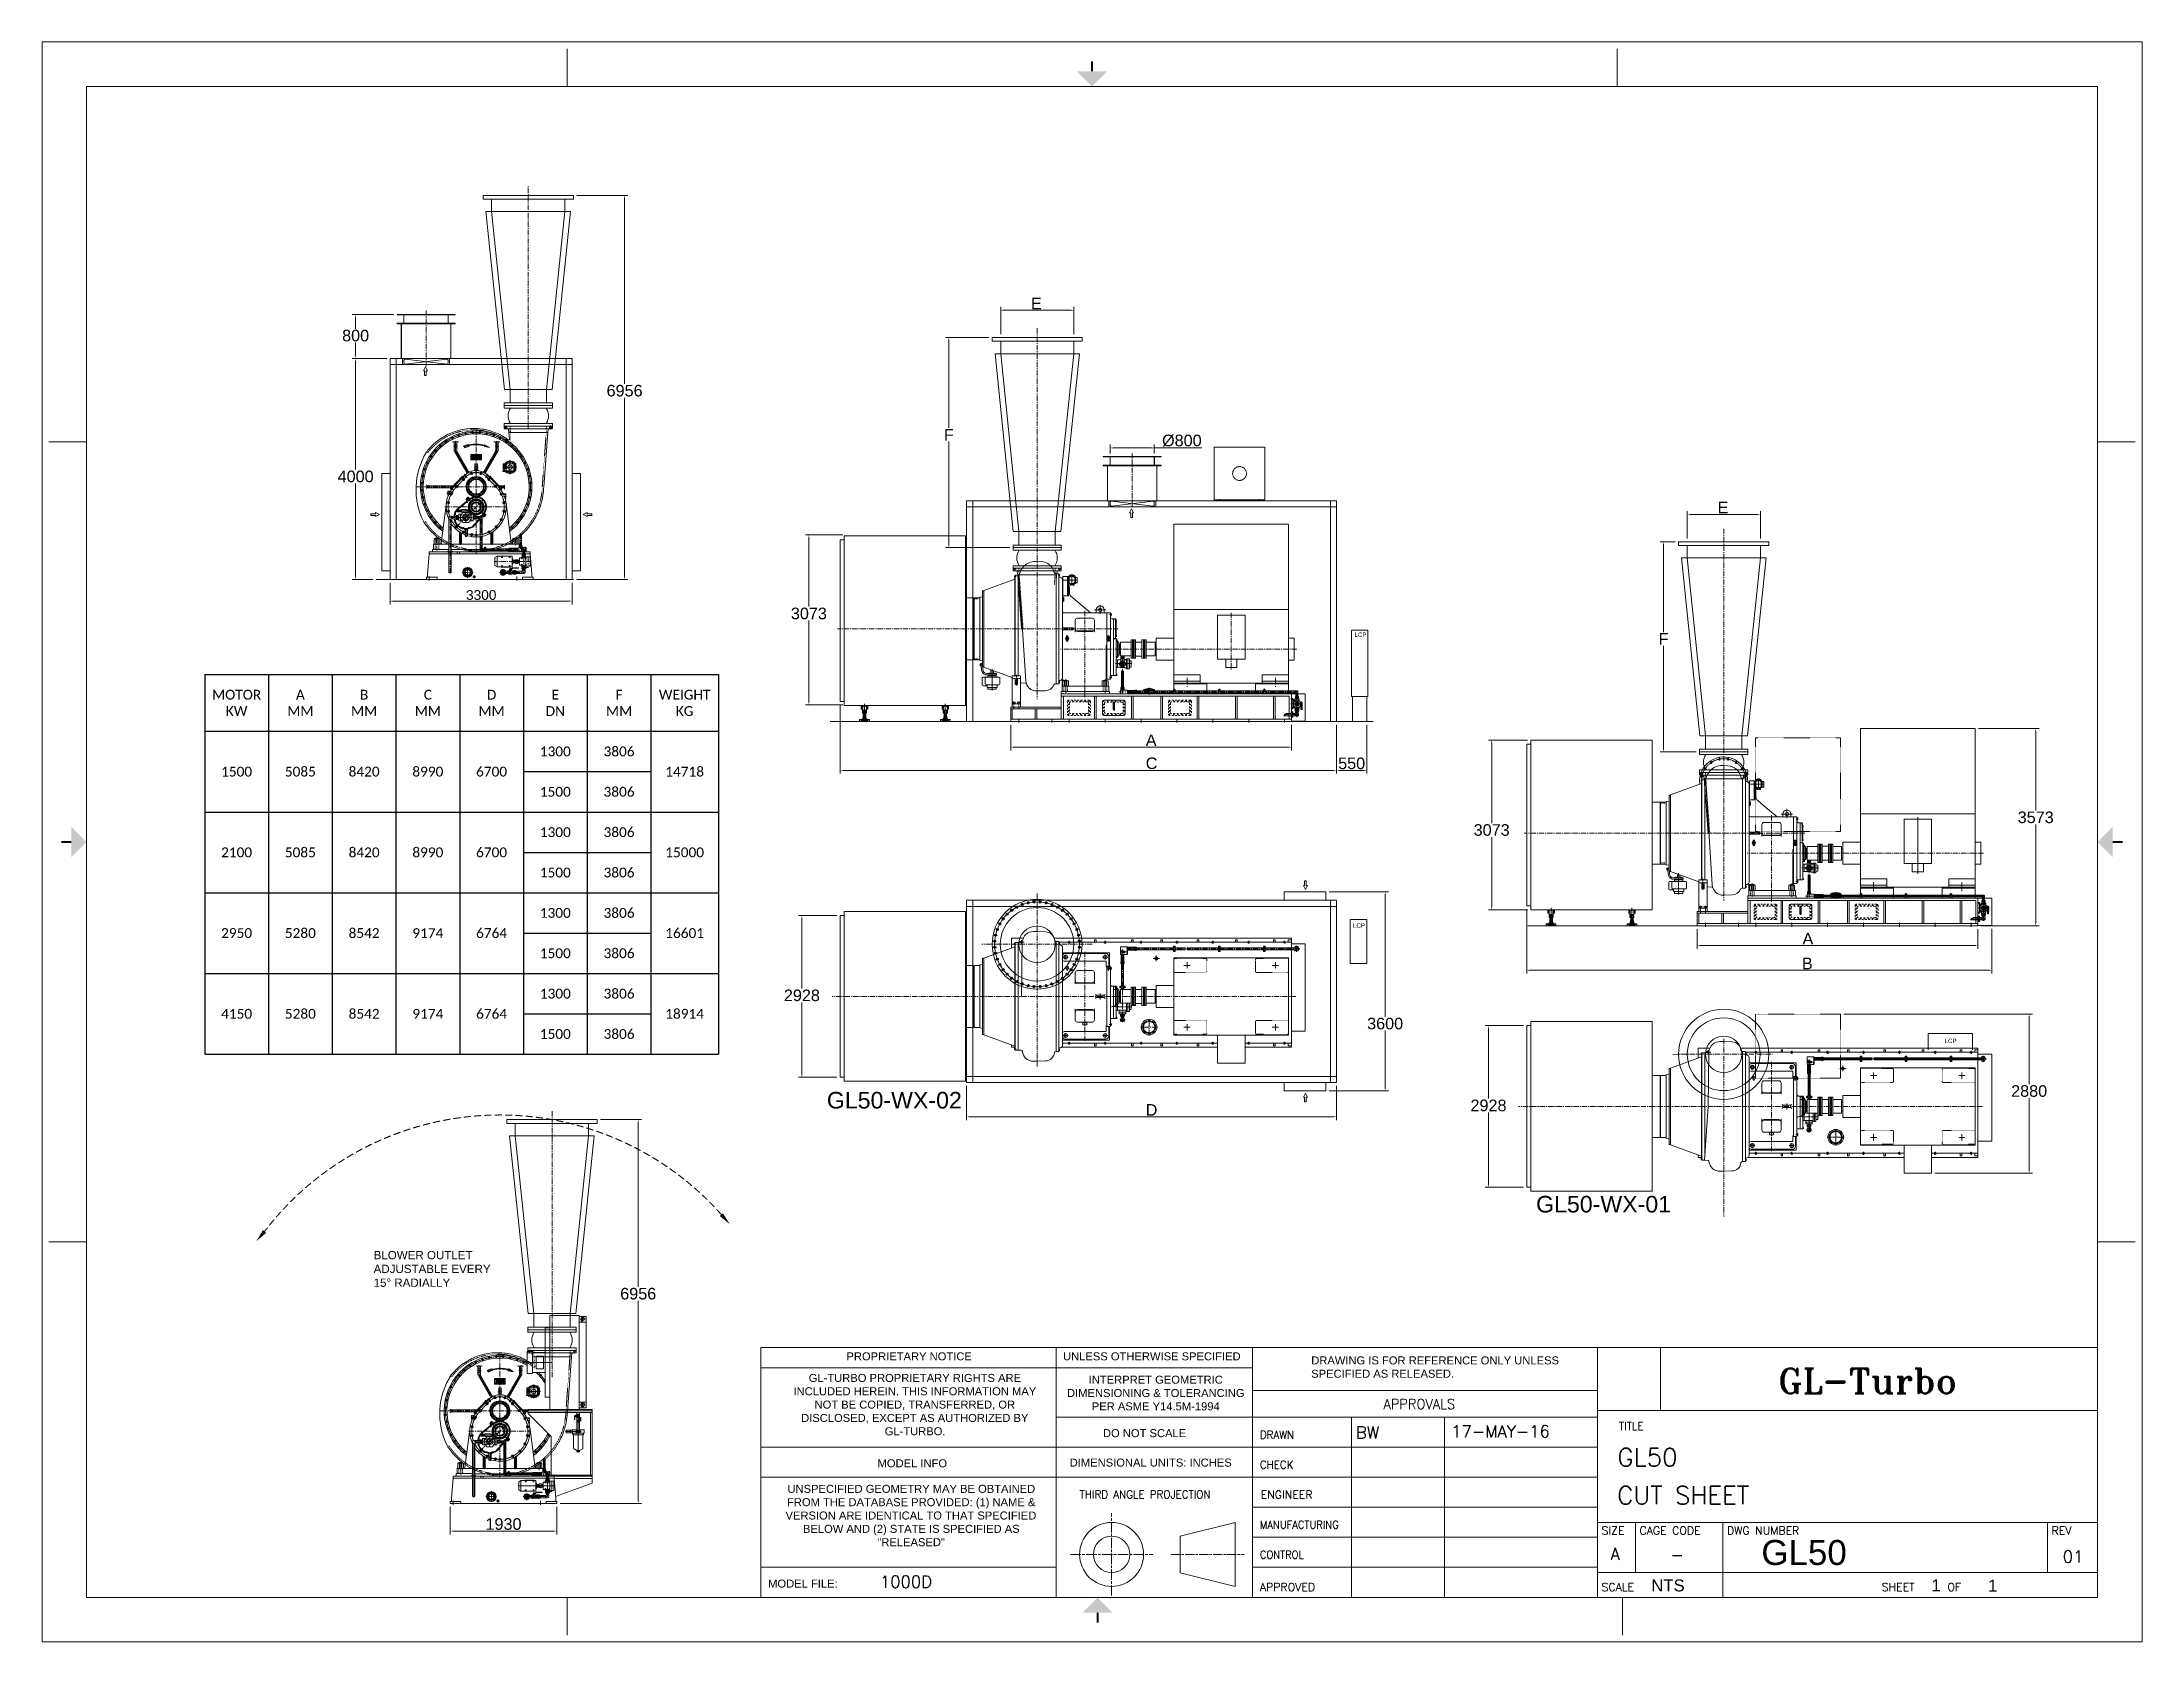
# Model space of a CAD drawing. Header units: millimetres. Extents: x -186 to 966092, y 1050 to 737262.
import ezdxf
from ezdxf.enums import TextEntityAlignment as Align

# ---------------------------------------------------------------- set-up
doc = ezdxf.new("R2010")
doc.units = ezdxf.units.MM
doc.header["$LTSCALE"] = 25.4
for name, pattern in [('ACAD_ISO04W100', [30, 24, -3, 0, -3]), ('CENTER', [50.8, 31.75, -6.35, 6.35, -6.35]), ('CHAIN', [0.7087, 0.4724, -0.0591, 0.1181, -0.0591]), ('DASHED', [0.75, 0.5, -0.25]), ('EB_DASH', [6, 3, -3]), ('EB_DASHDOT', [39, 30, -3, 3, -3]), ('EB_DASHDOTDOT', [45, 30, -3, 3, -3, 3, -3])]:
    doc.linetypes.add(name, pattern=pattern)
doc.layers.get('Defpoints').update_dxf_attribs({"lineweight": 5})
for name, color, linetype, lineweight in [('06___ANNOTATIONS', 7, 'Continuous', 5), ('CAXA0', 7, 'Continuous', 5), ('CAXA1', 5, 'CENTER', 5), ('CAXAEB0', 7, 'Continuous', 5), ('Title Block', 7, 'Continuous', 5)]:
    doc.layers.add(name, color=color, linetype=linetype, lineweight=lineweight)
doc.styles.add('ACANSTS', font='romans.shx', dxfattribs={"height": 25.4})
doc.styles.add('Roman', font='arial.ttf')
doc.styles.add('ROMANS', font='romant.shx', dxfattribs={"height": 88.9})
doc.styles.get("Standard").update_dxf_attribs({"font": 'arial.ttf'})
doc.dimstyles.new('ISO-25', dxfattribs={"dimscale": 30, "dimtxt": 38.1, "dimasz": 38.1, "dimexe": 50.8, "dimexo": 50.8, "dimgap": 15.875, "dimtad": 1, "dimtih": 1, "dimtoh": 1, "dimdec": 1, "dimlfac": 0.03937, "dimdsep": 46, "dimtxsty": 'Standard', "dimcen": 63.5, "dimclrd": 7, "dimclre": 7, "dimclrt": 7, "dimadec": 0, "dimazin": 0, "dimtfac": 1, "dimtdec": 1, "dimtmove": 0, "dimatfit": 3, "dimfxl": 25.4, "dimlwd": 5, "dimlwe": 5, "dimarcsym": 0})

msp = doc.modelspace()

# ---------------------------------------------------------------- texts
at = {"color": 7, "linetype": 'Continuous', "lineweight": 5, "char_height": 7620, "attachment_point": 3, "style": 'Roman'}
for s, insert in [('GL50-WX-02', (423052.02, 254154.17)), ('GL50-WX-01', (749405.63, 206314.76))]:
    msp.add_mtext_dynamic_manual_height_columns(s, width=82403.9018, gutter_width=25.4, heights=[0], dxfattribs=dict(at, insert=insert))
at = {"color": 7, "lineweight": 5, "insert": (152400.32, 180988.32), "char_height": 3810, "attachment_point": 1, "style": 'Roman'}
msp.add_mtext('BLOWER OUTLET\\PADJUSTABLE EVERY \\P15%%D RADIALLY', dxfattribs=at)
at = {"layer": '06___ANNOTATIONS', "color": 7, "linetype": 'Continuous', "lineweight": 5, "char_height": 2031.996, "width": 109153.0252, "attachment_point": 4, "style": 'Roman'}
for insert in [(603726.35, 464530.93), (603044.82, 330735.25), (875253.9, 277630.44)]:
    msp.add_mtext('LCP', dxfattribs=dict(at, insert=insert))

# ---------------------------------------------------------------- blocks, each defined once
blk = doc.blocks.new('LONE STAR BLOWER TITLE BLOCK (SIZE A)')
at = {"lineweight": 15}
for p, q in [((444.5, 66.14), (444.5, 84.14)), ((444.5, 84.14), (462.5, 84.14)), ((462.5, 66.14), (462.5, 84.14)), ((462.5, 66.14), (444.5, 66.14))]:
    blk.add_line(p, q, dxfattribs=at)
at = {"layer": 'Title Block', "lineweight": 15}
for p, q in [((600.08, 457.2), (0, 457.2)), ((0, 457.2), (0, 0)), ((600.08, 0), (600.08, 457.2)), ((150.02, 444.5), (150.02, 455.22)), ((450.06, 444.5), (450.06, 455.22)), ((587.38, 444.5), (12.7, 444.5)), ((587.38, 444.5), (12.7, 444.5)), ((12.7, 444.5), (12.7, 12.7)), ((12.7, 439.2), (12.7, 444.5)), ((12.7, 444.5), (27.67, 444.5)), ((587.38, 12.7), (587.38, 444.5)), ((12.7, 439.2), (12.7, 361.13)), ((1.98, 342.9), (12.7, 342.9)), ((587.38, 342.9), (598.09, 342.9)), ((1.98, 114.3), (12.7, 114.3)), ((587.38, 114.3), (598.09, 114.3)), ((587.38, 84.14), (205.4, 84.14)), ((205.4, 84.14), (205.4, 12.7)), ((587.38, 84.14), (230.97, 84.14)), ((289.78, 84.14), (289.78, 12.7)), ((345.89, 84.14), (345.89, 12.7)), ((444.5, 12.7), (444.5, 84.14)), ((587.38, 12.7), (587.38, 84.14)), ((345.89, 78.32), (205.4, 78.32)), ((444.5, 71.86), (345.89, 71.86)), ((587.38, 66.14), (444.5, 66.14)), ((444.5, 64.24), (289.78, 64.24)), ((374.2, 12.81), (374.2, 64.24)), ((400.8, 12.81), (400.8, 64.24)), ((444.5, 55.67), (205.4, 55.67)), ((444.5, 47.1), (205.4, 47.1)), ((444.5, 38.52), (345.89, 38.52)), ((325.23, 30.25), (340.9, 34.17)), ((325.23, 19.81), (325.23, 30.25)), ((340.9, 34.17), (340.9, 15.89)), ((587.38, 34.13), (444.5, 34.13)), ((455.36, 34.13), (455.36, 19.84)), ((480.29, 34.13), (480.29, 12.7)), ((573.09, 34.13), (573.09, 19.84)), ((444.5, 29.95), (345.89, 29.95)), ((289.78, 21.38), (205.4, 21.38)), ((340.9, 15.89), (325.23, 19.81)), ((444.5, 21.38), (345.89, 21.38)), ((587.38, 19.84), (444.5, 19.84)), ((12.7, 12.7), (587.38, 12.7)), ((150.02, 1.98), (150.02, 12.7)), ((381.63, 12.7), (587.38, 12.7)), ((451.64, 1.98), (451.64, 12.7)), ((0, 0), (600.08, 0))]:
    blk.add_line(p, q, dxfattribs=at)
at = {"layer": 'Title Block', "linetype": 'CHAIN', "lineweight": 15, "ltscale": 0.249886}
for p, q in [((305.64, 13.28), (305.64, 36.78)), ((293.89, 25.03), (317.4, 25.03))]:
    blk.add_line(p, q, dxfattribs=at)
at = {"layer": 'Title Block', "linetype": 'CHAIN', "lineweight": 15, "ltscale": 0.22211}
blk.add_line((322.62, 25.03), (343.51, 25.03), dxfattribs=at)
at = {"layer": 'Title Block', "lineweight": 15, "const_width": 0.572}
for points in [[(300.04, 451.64), (300.04, 448.79)], [(5.56, 228.6), (8.41, 228.6)], [(594.52, 228.6), (591.66, 228.6)], [(301.62, 5.56), (301.62, 8.41)]]:
    blk.add_lwpolyline(points, dxfattribs=at)
at = {"layer": 'Title Block', "lineweight": 15}
for radius in [9.14, 5.22]:
    blk.add_circle((305.64, 25.03), radius, dxfattribs=at)
for points in [[(295.75, 448.79), (304.32, 448.79), (300.04, 444.5)], [(8.41, 224.31), (8.41, 232.89), (12.7, 228.6)], [(591.66, 224.31), (591.66, 232.89), (587.38, 228.6)], [(297.34, 8.41), (305.91, 8.41), (301.62, 12.7)]]:
    blk.add_solid(points, dxfattribs=at)
at = {"layer": 'Title Block', "lineweight": 15, "style": 'ACANSTS'}
for s, height, width, p in [('APPROVALS', 2.857, 0.951562, (383.31, 66.57)), ('DRAWN', 2.286, 0.942857, (348.01, 58.1)), ('TITLE', 2.286, 0.942857, (450.63, 60.55)), ('THIRD ANGLE PROJECTION', 2.286, 0.942857, (296.51, 41.03))]:
    blk.add_text(s, height=height, dxfattribs=dict(at, width=width)).set_placement(p)
for s, width, p in [('CHECK', 0.942857, (348.01, 50.67)), ('MANUFACTURING', 0.90932, (348.01, 33.52)), ('CONTROL', 0.90932, (348.01, 24.95))]:
    blk.add_text(s, height=2.286, dxfattribs=dict(at, width=width)).set_placement(p, align=Align.MIDDLE_LEFT)
for s, p in [('ENGINEER', (348.26, 42.11)), ('APPROVED', (348.01, 15.69)), ('SCALE', (445.64, 15.7)), ('SHEET     OF', (525.71, 15.7))]:
    blk.add_text(s, height=2.286, dxfattribs=at).set_placement(p, align=Align.MIDDLE_LEFT)
for s, height, p in [('SIZE', 2.286, (445.64, 30.7)), ('CAGE CODE', 2.286, (456.5, 30.7)), ('DWG NUMBER', 2.286, (481.49, 30.7)), ('REV', 2.286, (574.23, 30.7)), ('A', 3.43, (448.22, 23.44))]:
    blk.add_text(s, height=height, dxfattribs=at).set_placement(p)
at = {"layer": 'Title Block', "lineweight": 15, "char_height": 2.286, "attachment_point": 1, "style": 'Roman'}
for s, width, insert in [('PROPRIETARY NOTICE', 36.7505, (229.87, 82.77)), ('UNLESS OTHERWISE SPECIFIED', 58.447, (291.76, 82.77)), ('DRAWING IS FOR REFERENCE ONLY UNLESS SPECIFIED AS RELEASED.', 71.6532, (362.68, 81.61)), ('\\pi5.66053;GL-TURBO PROPRIETARY RIGHTS ARE \\P\\pi1.30606;INCLUDED HEREIN. THIS INFORMATION MAY \\P\\pi7.31811;NOT BE COPIED, TRANSFERRED, OR \\P\\pi3.49382;DISCLOSED, EXCEPT AS AUTHORIZED BY \\P\\pi27.36193;GL-TURBO.', 71.6646, (213.43, 76.6)), ('\\pi8.04028;INTERPRET GEOMETRIC \\P\\pi1.83954;DIMENSIONING & TOLERANCING \\P\\pi8.90805;PER ASME Y14.5M-1994', 53.9804, (291.06, 76.1)), ('DO NOT SCALE', 58.447, (303.17, 60.82)), ('MODEL INFO', 36.7505, (238.76, 52.21)), ('DIMENSIONAL UNITS: INCHES', 58.447, (293.66, 52.41)), ('\\pi1.28024;UNSPECIFIED GEOMETRY MAY BE OBTAINED \\P\\pi1.14926;FROM THE DATABASE PROVIDED: (1) NAME & \\P\\pi0.7181;VERSION ARE IDENTICAL TO THAT SPECIFIED \\P\\pi5.70488;BELOW AND (2) STATE IS SPECIFIED AS \\P\\pi26.965;"RELEASED"', 72.94, (211.74, 44.91)), ('MODEL FILE:', 36.7505, (207.49, 17.83))]:
    blk.add_mtext_dynamic_manual_height_columns(s, width=width, gutter_width=31.75, heights=[0], dxfattribs=dict(at, insert=insert))
at = {"layer": 'Title Block', "lineweight": 15, "insert": (496.11, 78.18), "char_height": 100.0125, "width": 135.4992, "attachment_point": 1, "style": 'ROMANS'}
blk.add_mtext('{\\H0.07143x;GL-Turbo}', dxfattribs=at)
at = {"layer": 'Title Block', "lineweight": 15, "style": 'ACANSTS'}
for tag, p, height in [('DRAWN_BY', (375.45, 58.16), 3.43), ('DRAWN_DATE', (402.66, 58.47), 3.43), ('DRAWING_SUBTITLE', (450.18, 50.21), 5.14), ('CHECKED_BY', (376.02, 49.37), 3.43), ('CHECK_DATE', (402.18, 49.5), 3.43), ('ENGINEER', (375.87, 40.95), 3.43), ('ENG_DATE', (401.95, 40.92), 3.43), ('DRAWING_SUBTITLE', (450.12, 39.35), 5.14), ('MANUFACTURING', (375.76, 32.38), 3.43), ('MFG_DATE', (401.98, 32.46), 3.43), ('CONTROL', (375.76, 23.81), 3.43), ('CONTROL_DATE', (401.98, 23.88), 3.43), ('CAGE_CODE', (455.36, 23.27), 3.43), ('MODEL_FILE_NAME', (230.14, 15.52), 3.43), ('APPROVED_BY', (375.47, 14.54), 3.43), ('APPROVAL_DATE', (401.77, 14.47), 3.43)]:
    blk.add_attdef(tag, p, '', height=height, dxfattribs=at)
at = {"layer": 'Title Block', "lineweight": 15, "style": 'Roman', "flags": 8}
for tag, height, p in [('DWG_NUMBER', 7.14, (484.29, 29.15)), ('SCALE', 3.43, (459.83, 17.88)), ('SHEETNUMBER', 3.43, (539.89, 17.88)), ('TOTA_SHEETS', 3.43, (556.11, 17.82))]:
    blk.add_attdef(tag, text='', height=height, dxfattribs=at).set_placement(p, align=Align.TOP_LEFT)
at = {"layer": 'Title Block', "lineweight": 15, "style": 'ACANSTS'}
blk.add_attdef('REVISION', text='', height=3.43, dxfattribs=at).set_placement((580.38, 22.69), align=Align.CENTER)
blk = doc.blocks.new('*T244')
at = {"linetype": 'ByBlock', "lineweight": -2, "transparency": 16777216}
for p, q in [((0, 0), (236322, 0)), ((0, 0), (0, -174744)), ((29329, 0), (29329, -174744)), ((58657, 0), (58657, -174744)), ((87986, 0), (87986, -174744)), ((117314, 0), (117314, -174744)), ((146643, 0), (146643, -44718)), ((175971, 0), (175971, -174744)), ((205300, 0), (205300, -174744)), ((236322, 0), (236322, -174744)), ((0, -26143), (236322, -26143)), ((146643, -44718), (205300, -44718)), ((0, -63293), (236322, -63293)), ((146643, -63293), (146643, -81868)), ((146643, -81868), (205300, -81868)), ((0, -100443), (236322, -100443)), ((146643, -100443), (146643, -119018)), ((146643, -119018), (205300, -119018)), ((0, -137594), (236322, -137594)), ((146643, -137594), (146643, -156169)), ((146643, -156169), (205300, -156169)), ((0, -174744), (236322, -174744))]:
    blk.add_line(p, q, dxfattribs=at)
at = {"color": 0, "linetype": 'ByBlock', "lineweight": -2, "transparency": 16777216}
for p, q in [((146643, -44718), (146643, -63293)), ((146643, -81868), (146643, -100443)), ((146643, -119018), (146643, -137594)), ((146643, -156169), (146643, -174744))]:
    blk.add_line(p, q, dxfattribs=at)
at = {"color": 0, "linetype": 'Continuous', "lineweight": 5, "transparency": 16777216, "char_height": 4515.56, "attachment_point": 5}
for s, insert, width in [('{\\fCalibri|b0|i0|c0;MOTOR^JKW', (14664, -13071), 24451.73), ('{\\fCalibri|b0|i0|c0;A^JMM', (43993, -13071), 24451.73), ('{\\fCalibri|b0|i0|c0;B^JMM', (73321, -13071), 24451.73), ('{\\fCalibri|b0|i0|c0;C^JMM', (102650, -13071), 24451.73), ('{\\fCalibri|b0|i0|c0;D^JMM', (131978, -13071), 24451.73), ('{\\fCalibri|b0|i0|c0;E^JDN', (161307, -13071), 24451.73), ('{\\fCalibri|b0|i0|c0;F^JMM', (190635, -13071), 24451.73), ('{\\fCalibri|b0|i0|c0;WEIGHT^JKG', (220811, -13071), 26145.07), ('{\\fCalibri|b0|i0|c0;1300', (161307, -35430), 24451.73), ('{\\fCalibri|b0|i0|c0;3806', (190635, -35430), 24451.73), ('{\\fCalibri|b0|i0|c0;1500', (14664, -44718), 24451.73), ('{\\fCalibri|b0|i0|c0;5085', (43993, -44718), 24451.73), ('{\\fCalibri|b0|i0|c0;8420', (73321, -44718), 24451.73), ('{\\fCalibri|b0|i0|c0;8990', (102650, -44718), 24451.73), ('{\\fCalibri|b0|i0|c0;6700', (131978, -44718), 24451.73), ('{\\fCalibri|b0|i0|c0;14718', (220811, -44718), 26145.07), ('{\\fCalibri|b0|i0|c0;1500', (161307, -54005), 24451.73), ('{\\fCalibri|b0|i0|c0;3806', (190635, -54005), 24451.73), ('{\\fCalibri|b0|i0|c0;1300', (161307, -72581), 24451.73), ('{\\fCalibri|b0|i0|c0;3806', (190635, -72581), 24451.73), ('{\\fCalibri|b0|i0|c0;2100', (14664, -81868), 24451.73), ('{\\fCalibri|b0|i0|c0;5085', (43993, -81868), 24451.73), ('{\\fCalibri|b0|i0|c0;8420', (73321, -81868), 24451.73), ('{\\fCalibri|b0|i0|c0;8990', (102650, -81868), 24451.73), ('{\\fCalibri|b0|i0|c0;6700', (131978, -81868), 24451.73), ('{\\fCalibri|b0|i0|c0;15000', (220811, -81868), 26145.07), ('{\\fCalibri|b0|i0|c0;1500', (161307, -91156), 24451.73), ('{\\fCalibri|b0|i0|c0;3806', (190635, -91156), 24451.73), ('{\\fCalibri|b0|i0|c0;1300', (161307, -109731), 24451.73), ('{\\fCalibri|b0|i0|c0;3806', (190635, -109731), 24451.73), ('{\\fCalibri|b0|i0|c0;2950', (14664, -119018), 24451.73), ('{\\fCalibri|b0|i0|c0;5280', (43993, -119018), 24451.73), ('{\\fCalibri|b0|i0|c0;8542', (73321, -119018), 24451.73), ('{\\fCalibri|b0|i0|c0;9174', (102650, -119018), 24451.73), ('{\\fCalibri|b0|i0|c0;6764', (131978, -119018), 24451.73), ('{\\fCalibri|b0|i0|c0;16601', (220811, -119018), 26145.07), ('{\\fCalibri|b0|i0|c0;1500', (161307, -128306), 24451.73), ('{\\fCalibri|b0|i0|c0;3806', (190635, -128306), 24451.73), ('{\\fCalibri|b0|i0|c0;1300', (161307, -146881), 24451.73), ('{\\fCalibri|b0|i0|c0;3806', (190635, -146881), 24451.73), ('{\\fCalibri|b0|i0|c0;4150', (14664, -156169), 24451.73), ('{\\fCalibri|b0|i0|c0;5280', (43993, -156169), 24451.73), ('{\\fCalibri|b0|i0|c0;8542', (73321, -156169), 24451.73), ('{\\fCalibri|b0|i0|c0;9174', (102650, -156169), 24451.73), ('{\\fCalibri|b0|i0|c0;6764', (131978, -156169), 24451.73), ('{\\fCalibri|b0|i0|c0;18914', (220811, -156169), 26145.07), ('{\\fCalibri|b0|i0|c0;1500', (161307, -165456), 24451.73), ('{\\fCalibri|b0|i0|c0;3806', (190635, -165456), 24451.73)]:
    blk.add_mtext(s, dxfattribs=dict(at, insert=insert, width=width))
blk = doc.blocks.new('*D252')
at = {"color": 7, "linetype": 'Continuous', "lineweight": 5, "transparency": 16777216}
for p, q in [((890882, 421371), (918707, 421371)), ((917183, 419847), (917183, 383682)), ((917183, 332153), (917183, 377279)), ((892152, 330629), (918707, 330629))]:
    blk.add_line(p, q, dxfattribs=at)
at = {"color": 7, "transparency": 16777216}
for points in [[(916929, 419847), (917437, 419847), (917183, 421371)], [(916929, 332153), (917437, 332153), (917183, 330629)]]:
    blk.add_solid(points, dxfattribs=at)
at = {"layer": 'Defpoints', "color": 0, "transparency": 16777216}
for p in [(889358, 421371), (890628, 330629), (917183, 330629)]:
    blk.add_point(p, dxfattribs=at)
at = {"color": 7, "lineweight": 5, "transparency": 16777216, "insert": (917183, 380481), "char_height": 5334, "attachment_point": 5, "style": 'Roman'}
blk.add_mtext('3573', dxfattribs=at)
blk = doc.blocks.new('*D245')
at = {"color": 7, "linetype": 'Continuous', "lineweight": 5, "transparency": 16777216}
for p, q in [((761466, 329105), (761466, 320006)), ((890628, 329105), (890628, 320006)), ((889104, 321530), (762990, 321530))]:
    blk.add_line(p, q, dxfattribs=at)
at = {"color": 7, "transparency": 16777216}
for points in [[(762990, 321784), (762990, 321276), (761466, 321530)], [(889104, 321784), (889104, 321276), (890628, 321530)]]:
    blk.add_solid(points, dxfattribs=at)
at = {"layer": 'Defpoints', "color": 0, "transparency": 16777216}
for p in [(761466, 330629), (890628, 330629), (761466, 321530)]:
    blk.add_point(p, dxfattribs=at)
at = {"color": 7, "lineweight": 5, "transparency": 16777216, "insert": (812360, 324673), "char_height": 5334, "attachment_point": 5, "style": 'Roman'}
blk.add_mtext('A', dxfattribs=at)
blk = doc.blocks.new('*D246')
at = {"color": 7, "linetype": 'Continuous', "lineweight": 5, "transparency": 16777216}
for p, q in [((187660, 63200), (187660, 50577)), ((236682, 63200), (236682, 50577)), ((189184, 52101), (235158, 52101))]:
    blk.add_line(p, q, dxfattribs=at)
at = {"color": 7, "transparency": 16777216}
for points in [[(189184, 52355), (189184, 51847), (187660, 52101)], [(235158, 52355), (235158, 51847), (236682, 52101)]]:
    blk.add_solid(points, dxfattribs=at)
at = {"layer": 'Defpoints', "color": 0, "transparency": 16777216}
for p in [(187660, 64724), (236682, 64724), (236682, 52101)]:
    blk.add_point(p, dxfattribs=at)
at = {"color": 7, "lineweight": 5, "transparency": 16777216, "insert": (212171, 55302), "char_height": 5334, "attachment_point": 5, "style": 'Roman'}
blk.add_mtext('1930', dxfattribs=at)
blk = doc.blocks.new('*D247')
at = {"color": 7, "linetype": 'Continuous', "lineweight": 5, "transparency": 16777216}
for p, q in [((683369, 416027), (665331, 416027)), ((666855, 414503), (666855, 377857)), ((666855, 339461), (666855, 371454)), ((683369, 337937), (665331, 337937))]:
    blk.add_line(p, q, dxfattribs=at)
at = {"color": 7, "transparency": 16777216}
for points in [[(666601, 414503), (667109, 414503), (666855, 416027)], [(666601, 339461), (667109, 339461), (666855, 337937)]]:
    blk.add_solid(points, dxfattribs=at)
at = {"layer": 'Defpoints', "color": 0, "transparency": 16777216}
for p in [(666855, 416027), (684893, 416027), (684893, 337937)]:
    blk.add_point(p, dxfattribs=at)
at = {"color": 7, "lineweight": 5, "transparency": 16777216, "insert": (666855, 374656), "char_height": 5334, "attachment_point": 5, "style": 'Roman'}
blk.add_mtext('3073', dxfattribs=at)
blk = doc.blocks.new('*D253')
at = {"color": 7, "linetype": 'Continuous', "lineweight": 5, "transparency": 16777216}
for p, q in [((683034, 338272), (683034, 308589)), ((896978, 329276), (896978, 308589)), ((895454, 310113), (684558, 310113))]:
    blk.add_line(p, q, dxfattribs=at)
at = {"color": 7, "transparency": 16777216}
for points in [[(684558, 310367), (684558, 309859), (683034, 310113)], [(895454, 310367), (895454, 309859), (896978, 310113)]]:
    blk.add_solid(points, dxfattribs=at)
at = {"layer": 'Defpoints', "color": 0, "transparency": 16777216}
for p in [(683034, 339796), (896978, 330800), (683034, 310113)]:
    blk.add_point(p, dxfattribs=at)
at = {"color": 7, "lineweight": 5, "transparency": 16777216, "insert": (812088, 313257), "char_height": 5334, "attachment_point": 5, "style": 'Roman'}
blk.add_mtext('B', dxfattribs=at)
blk = doc.blocks.new('*D254')
at = {"color": 7, "linetype": 'Continuous', "lineweight": 5, "transparency": 16777216}
for p, q in [((256744, 241413), (275679, 241413)), ((274155, 239889), (274155, 164486)), ((274155, 66248), (274155, 158087)), ((238206, 64724), (275679, 64724))]:
    blk.add_line(p, q, dxfattribs=at)
at = {"color": 7, "transparency": 16777216}
for points in [[(273901, 239889), (274409, 239889), (274155, 241413)], [(273901, 66248), (274409, 66248), (274155, 64724)]]:
    blk.add_solid(points, dxfattribs=at)
at = {"layer": 'Defpoints', "color": 0, "transparency": 16777216}
for p in [(255220, 241413), (274155, 241413), (236682, 64724)]:
    blk.add_point(p, dxfattribs=at)
at = {"color": 7, "lineweight": 5, "transparency": 16777216, "insert": (274155, 161286), "char_height": 5334, "attachment_point": 5, "style": 'Roman'}
blk.add_mtext('6956', dxfattribs=at)
blk = doc.blocks.new('*D235')
at = {"color": 7, "linetype": 'Continuous', "lineweight": 5, "transparency": 16777216}
for p, q in [((756873, 508841), (756873, 521398)), ((788998, 519874), (758397, 519874)), ((790522, 508841), (790522, 521398))]:
    blk.add_line(p, q, dxfattribs=at)
at = {"color": 7, "transparency": 16777216}
for points in [[(758397, 520128), (758397, 519620), (756873, 519874)], [(788998, 520128), (788998, 519620), (790522, 519874)]]:
    blk.add_solid(points, dxfattribs=at)
at = {"layer": 'Defpoints', "color": 0, "transparency": 16777216}
for p in [(756873, 519874), (756873, 507317), (790522, 507317)]:
    blk.add_point(p, dxfattribs=at)
at = {"color": 7, "lineweight": 5, "transparency": 16777216, "insert": (773290, 523017), "char_height": 5334, "attachment_point": 5, "style": 'Roman'}
blk.add_mtext('E', dxfattribs=at)
blk = doc.blocks.new('*D241')
at = {"color": 7, "linetype": 'Continuous', "lineweight": 5, "transparency": 16777216}
for p, q in [((368313, 510425), (351158, 510425)), ((352682, 508901), (352682, 477486)), ((352682, 433860), (352682, 471083)), ((368313, 432336), (351158, 432336))]:
    blk.add_line(p, q, dxfattribs=at)
at = {"color": 7, "transparency": 16777216}
for points in [[(352428, 508901), (352936, 508901), (352682, 510425)], [(352428, 433860), (352936, 433860), (352682, 432336)]]:
    blk.add_solid(points, dxfattribs=at)
at = {"layer": 'Defpoints', "color": 0, "transparency": 16777216}
for p in [(369837, 510425), (352682, 432336), (369837, 432336)]:
    blk.add_point(p, dxfattribs=at)
at = {"color": 7, "lineweight": 5, "transparency": 16777216, "insert": (352682, 474285), "char_height": 5334, "attachment_point": 5, "style": 'Roman'}
blk.add_mtext('3073', dxfattribs=at)
blk = doc.blocks.new('*D242')
at = {"color": 7, "linetype": 'Continuous', "lineweight": 5, "transparency": 16777216}
for p, q in [((445530, 423064), (445530, 411283)), ((574693, 423064), (574693, 411283)), ((573169, 412807), (447054, 412807))]:
    blk.add_line(p, q, dxfattribs=at)
at = {"color": 7, "transparency": 16777216}
for points in [[(447054, 413061), (447054, 412553), (445530, 412807)], [(573169, 413061), (573169, 412553), (574693, 412807)]]:
    blk.add_solid(points, dxfattribs=at)
at = {"layer": 'Defpoints', "color": 0, "transparency": 16777216}
for p in [(445530, 424588), (574693, 424588), (445530, 412807)]:
    blk.add_point(p, dxfattribs=at)
at = {"color": 7, "lineweight": 5, "transparency": 16777216, "insert": (510181, 415950), "char_height": 5334, "attachment_point": 5, "style": 'Roman'}
blk.add_mtext('A', dxfattribs=at)
blk = doc.blocks.new('*D250')
at = {"color": 7, "linetype": 'Continuous', "lineweight": 5, "transparency": 16777216}
for p, q in [((595450, 423064), (595450, 400606)), ((609420, 423064), (609420, 400606)), ((607896, 402130), (596974, 402130))]:
    blk.add_line(p, q, dxfattribs=at)
at = {"color": 7, "transparency": 16777216}
for points in [[(596974, 402384), (596974, 401876), (595450, 402130)], [(607896, 402384), (607896, 401876), (609420, 402130)]]:
    blk.add_solid(points, dxfattribs=at)
at = {"layer": 'Defpoints', "color": 0, "transparency": 16777216}
for p in [(595450, 424588), (609420, 424588), (595450, 402130)]:
    blk.add_point(p, dxfattribs=at)
at = {"color": 7, "lineweight": 5, "transparency": 16777216, "insert": (602435, 405329), "char_height": 5334, "width": 37.46, "attachment_point": 5, "style": 'Roman'}
blk.add_mtext('550', dxfattribs=at)
blk = doc.blocks.new('*D243')
at = {"color": 7, "linetype": 'Continuous', "lineweight": 5, "transparency": 16777216}
for p, q in [((367099, 432231), (367099, 400606)), ((595450, 422931), (595450, 400606)), ((593926, 402130), (368623, 402130))]:
    blk.add_line(p, q, dxfattribs=at)
at = {"color": 7, "transparency": 16777216}
for points in [[(368623, 402384), (368623, 401876), (367099, 402130)], [(593926, 402384), (593926, 401876), (595450, 402130)]]:
    blk.add_solid(points, dxfattribs=at)
at = {"layer": 'Defpoints', "color": 0, "transparency": 16777216}
for p in [(367099, 433755), (595450, 424455), (367099, 402130)]:
    blk.add_point(p, dxfattribs=at)
at = {"color": 7, "lineweight": 5, "transparency": 16777216, "insert": (510360, 405364), "char_height": 5334, "attachment_point": 5, "style": 'Roman'}
blk.add_mtext('C', dxfattribs=at)
blk = doc.blocks.new('*D251')
at = {"color": 7, "linetype": 'Continuous', "lineweight": 5, "transparency": 16777216}
for p, q in [((160004, 488474), (160004, 478487)), ((243824, 488474), (243824, 478487)), ((161528, 480011), (242300, 480011))]:
    blk.add_line(p, q, dxfattribs=at)
at = {"color": 7, "transparency": 16777216}
for points in [[(161528, 480265), (161528, 479757), (160004, 480011)], [(242300, 480265), (242300, 479757), (243824, 480011)]]:
    blk.add_solid(points, dxfattribs=at)
at = {"layer": 'Defpoints', "color": 0, "transparency": 16777216}
for p in [(160004, 489998), (243824, 489998), (243824, 480011)]:
    blk.add_point(p, dxfattribs=at)
at = {"color": 7, "lineweight": 5, "transparency": 16777216, "insert": (201914, 482785), "char_height": 4495.8, "attachment_point": 5, "style": 'Roman'}
blk.add_mtext('3300', dxfattribs=at)
blk = doc.blocks.new('*D249')
at = {"color": 7, "linetype": 'Continuous', "lineweight": 5, "transparency": 16777216}
for p, q in [((592023, 346151), (619362, 346151)), ((617838, 344627), (617838, 288784)), ((617838, 256235), (617838, 282381)), ((592023, 254711), (619362, 254711))]:
    blk.add_line(p, q, dxfattribs=at)
at = {"color": 7, "transparency": 16777216}
for points in [[(617584, 344627), (618092, 344627), (617838, 346151)], [(617584, 256235), (618092, 256235), (617838, 254711)]]:
    blk.add_solid(points, dxfattribs=at)
at = {"layer": 'Defpoints', "color": 0, "transparency": 16777216}
for p in [(590499, 346151), (617838, 346151), (590499, 254711)]:
    blk.add_point(p, dxfattribs=at)
at = {"color": 7, "lineweight": 5, "transparency": 16777216, "insert": (617838, 285582), "char_height": 5334, "attachment_point": 5, "style": 'Roman'}
blk.add_mtext('3600', dxfattribs=at)
blk = doc.blocks.new('*D236')
at = {"color": 7, "linetype": 'Continuous', "lineweight": 5, "transparency": 16777216}
for p, q in [((365575, 335305), (347943, 335305)), ((349467, 333781), (349467, 301759)), ((349467, 262458), (349467, 295360)), ((365575, 260934), (347943, 260934))]:
    blk.add_line(p, q, dxfattribs=at)
at = {"color": 7, "transparency": 16777216}
for points in [[(349213, 333781), (349721, 333781), (349467, 335305)], [(349213, 262458), (349721, 262458), (349467, 260934)]]:
    blk.add_solid(points, dxfattribs=at)
at = {"layer": 'Defpoints', "color": 0, "transparency": 16777216}
for p in [(349467, 335305), (367099, 335305), (367099, 260934)]:
    blk.add_point(p, dxfattribs=at)
at = {"color": 7, "lineweight": 5, "transparency": 16777216, "insert": (349467, 298559), "char_height": 5334, "attachment_point": 5, "style": 'Roman'}
blk.add_mtext('2928', dxfattribs=at)
blk = doc.blocks.new('*D237')
at = {"color": 7, "linetype": 'Continuous', "lineweight": 5, "transparency": 16777216}
for p, q in [((425270, 256997), (425270, 241225)), ((595450, 256997), (595450, 241225)), ((593926, 242749), (426794, 242749))]:
    blk.add_line(p, q, dxfattribs=at)
at = {"color": 7, "transparency": 16777216}
for points in [[(426794, 243003), (426794, 242495), (425270, 242749)], [(593926, 243003), (593926, 242495), (595450, 242749)]]:
    blk.add_solid(points, dxfattribs=at)
at = {"layer": 'Defpoints', "color": 0, "transparency": 16777216}
for p in [(425270, 258521), (595450, 258521), (425270, 242749)]:
    blk.add_point(p, dxfattribs=at)
at = {"color": 7, "lineweight": 5, "transparency": 16777216, "insert": (510360, 245892), "char_height": 5334, "attachment_point": 5, "style": 'Roman'}
blk.add_mtext('D', dxfattribs=at)
blk = doc.blocks.new('*D238')
at = {"color": 7, "linetype": 'Continuous', "lineweight": 5, "transparency": 16777216}
for p, q in [((158480, 591598), (142605, 591598)), ((144129, 590074), (144129, 540528)), ((144129, 491522), (144129, 534129)), ((152068, 489998), (142605, 489998))]:
    blk.add_line(p, q, dxfattribs=at)
at = {"color": 7, "transparency": 16777216}
for points in [[(143875, 590074), (144383, 590074), (144129, 591598)], [(143875, 491522), (144383, 491522), (144129, 489998)]]:
    blk.add_solid(points, dxfattribs=at)
at = {"layer": 'Defpoints', "color": 0, "transparency": 16777216}
for p in [(160004, 591598), (144129, 489998), (153592, 489998)]:
    blk.add_point(p, dxfattribs=at)
at = {"color": 7, "lineweight": 5, "transparency": 16777216, "insert": (144129, 537329), "char_height": 5334, "attachment_point": 5, "style": 'Roman'}
blk.add_mtext('4000', dxfattribs=at)
blk = doc.blocks.new('*D239')
at = {"color": 7, "linetype": 'Continuous', "lineweight": 5, "transparency": 16777216}
for p, q in [((245842, 666686), (269417, 666686)), ((267893, 665162), (267893, 580005)), ((267893, 491522), (267893, 573606)), ((245891, 489998), (269417, 489998))]:
    blk.add_line(p, q, dxfattribs=at)
at = {"color": 7, "transparency": 16777216}
for points in [[(267639, 665162), (268147, 665162), (267893, 666686)], [(267639, 491522), (268147, 491522), (267893, 489998)]]:
    blk.add_solid(points, dxfattribs=at)
at = {"layer": 'Defpoints', "color": 0, "transparency": 16777216}
for p in [(244318, 666686), (244367, 489998), (267893, 489998)]:
    blk.add_point(p, dxfattribs=at)
at = {"color": 7, "lineweight": 5, "transparency": 16777216, "insert": (267893, 576805), "char_height": 5334, "attachment_point": 5, "style": 'Roman'}
blk.add_mtext('6956', dxfattribs=at)
blk = doc.blocks.new('*D240')
at = {"color": 7, "linetype": 'Continuous', "lineweight": 5, "transparency": 16777216}
for p, q in [((161655, 611918), (142605, 611918)), ((144129, 610394), (144129, 605355)), ((158480, 591598), (142605, 591598)), ((144129, 593122), (144129, 598956))]:
    blk.add_line(p, q, dxfattribs=at)
at = {"color": 7, "transparency": 16777216}
for points in [[(143875, 610394), (144383, 610394), (144129, 611918)], [(143875, 593122), (144383, 593122), (144129, 591598)]]:
    blk.add_solid(points, dxfattribs=at)
at = {"layer": 'Defpoints', "color": 0, "transparency": 16777216}
for p in [(163179, 611918), (144129, 591598), (160004, 591598)]:
    blk.add_point(p, dxfattribs=at)
at = {"color": 7, "lineweight": 5, "transparency": 16777216, "insert": (144129, 602156), "char_height": 5334, "attachment_point": 5, "style": 'Roman'}
blk.add_mtext('800', dxfattribs=at)
blk = doc.blocks.new('*U228')
at = {"lineweight": 13}
blk.add_line((-686, 0), (686, 0), dxfattribs=at)
blk.add_circle((0, 0), 457)
blk = doc.blocks.new('*U229')
at = {"color": 0, "linetype": 'ByBlock', "lineweight": -2, "transparency": 16777216}
for p, rotation in [((6770561, -1333405), 302.727272727271), ((6773006, -1332071), 294.5454545454529), ((6775615, -1331097), 286.3636363636348), ((6778336, -1330505), 278.1818181818167), ((6781114, -1330307), 269.9999999999986), ((6783892, -1330505), 261.8181818181803), ((6786614, -1331097), 253.6363636363622), ((6789223, -1332071), 245.4545454545441), ((6791667, -1333405), 237.272727272726), ((6763359, -1341718), 335.4545454545436), ((6764693, -1339273), 327.2727272727254), ((6766362, -1337044), 319.0909090909073), ((6768332, -1335074), 310.9090909090891), ((6793897, -1335074), 229.0909090909079), ((6795866, -1337044), 220.9090909090897), ((6797535, -1339273), 212.7272727272717), ((6798870, -1341718), 204.5454545454535), ((6761793, -1347049), 351.8181818181799), ((6761793, -1352604), 8.181818181818112), ((6762385, -1344327), 343.6363636363618), ((6799843, -1344327), 196.3636363636354), ((6800435, -1347049), 188.1818181818171), ((6800435, -1352604), 171.8181818181809), ((6800634, -1349827), 180), ((6762385, -1355326), 16.36363636363625), ((6763358, -1357935), 24.54545454545441), ((6764693, -1360380), 32.72727272727257), ((6766362, -1362609), 40.90909090909072), ((6795866, -1362609), 139.0909090909084), ((6797535, -1360380), 147.2727272727265), ((6798870, -1357935), 155.4545454545446), ((6799843, -1355326), 163.6363636363627), ((6768332, -1364579), 49.09090909090888), ((6770561, -1366248), 57.27272727272708), ((6773005, -1367582), 65.45454545454524), ((6775615, -1368556), 73.63636363636334), ((6778336, -1369148), 81.8181818181815), ((6781114, -1369346), 89.99999999999962), ((6783892, -1369148), 98.18181818181777), ((6786614, -1368556), 106.3636363636359), ((6789223, -1367582), 114.5454545454539), ((6791667, -1366248), 122.727272727272), ((6793897, -1364579), 130.9090909090902)]:
    blk.add_blockref('*U228', p, dxfattribs=dict(at, rotation=rotation))
blk.add_blockref('*U228', (6761595, -1349826), dxfattribs=at)
blk = doc.blocks.new('*D248')
at = {"color": 7, "linetype": 'Continuous', "lineweight": 5, "transparency": 16777216}
for p, q in [((828827, 289891), (915687, 289891)), ((914163, 288367), (914163, 257744)), ((914163, 218264), (914163, 251345)), ((870816, 216740), (915687, 216740))]:
    blk.add_line(p, q, dxfattribs=at)
at = {"color": 7, "transparency": 16777216}
for points in [[(913909, 288367), (914417, 288367), (914163, 289891)], [(913909, 218264), (914417, 218264), (914163, 216740)]]:
    blk.add_solid(points, dxfattribs=at)
at = {"layer": 'Defpoints', "color": 0, "transparency": 16777216}
for p in [(827303, 289891), (869292, 216740), (914163, 216740)]:
    blk.add_point(p, dxfattribs=at)
at = {"color": 7, "lineweight": 5, "transparency": 16777216, "insert": (914163, 254545), "char_height": 5334, "attachment_point": 5, "style": 'Roman'}
blk.add_mtext('2880', dxfattribs=at)
blk = doc.blocks.new('*D230')
at = {"color": 7, "linetype": 'Continuous', "lineweight": 5, "transparency": 16777216}
for p, q in [((751351, 507317), (744418, 507317)), ((745942, 505793), (745942, 465741)), ((745942, 412159), (745942, 459454)), ((761020, 410635), (744418, 410635))]:
    blk.add_line(p, q, dxfattribs=at)
at = {"color": 7, "transparency": 16777216}
for points in [[(745688, 505793), (746196, 505793), (745942, 507317)], [(745688, 412159), (746196, 412159), (745942, 410635)]]:
    blk.add_solid(points, dxfattribs=at)
at = {"layer": 'Defpoints', "color": 0, "transparency": 16777216}
for p in [(752875, 507317), (745942, 410635), (762544, 410635)]:
    blk.add_point(p, dxfattribs=at)
at = {"color": 7, "lineweight": 5, "transparency": 16777216, "insert": (745942, 462597), "char_height": 5334, "attachment_point": 5, "style": 'Roman'}
blk.add_mtext('F', dxfattribs=at)
blk = doc.blocks.new('*D231')
at = {"color": 7, "linetype": 'Continuous', "lineweight": 5, "transparency": 16777216}
for p, q in [((440938, 602801), (440938, 615357)), ((473063, 613833), (442462, 613833)), ((474587, 602801), (474587, 615357))]:
    blk.add_line(p, q, dxfattribs=at)
at = {"color": 7, "transparency": 16777216}
for points in [[(442462, 614087), (442462, 613579), (440938, 613833)], [(473063, 614087), (473063, 613579), (474587, 613833)]]:
    blk.add_solid(points, dxfattribs=at)
at = {"layer": 'Defpoints', "color": 0, "transparency": 16777216}
for p in [(440938, 613833), (440938, 601277), (474587, 601277)]:
    blk.add_point(p, dxfattribs=at)
at = {"color": 7, "lineweight": 5, "transparency": 16777216, "insert": (457355, 616977), "char_height": 5334, "attachment_point": 5, "style": 'Roman'}
blk.add_mtext('E', dxfattribs=at)
blk = doc.blocks.new('*D232')
at = {"color": 7, "linetype": 'Continuous', "lineweight": 5, "transparency": 16777216}
for p, q in [((435416, 601277), (415546, 601277)), ((417070, 599753), (417070, 559700)), ((417070, 506118), (417070, 553414)), ((445084, 504594), (415546, 504594))]:
    blk.add_line(p, q, dxfattribs=at)
at = {"color": 7, "transparency": 16777216}
for points in [[(416816, 599753), (417324, 599753), (417070, 601277)], [(416816, 506118), (417324, 506118), (417070, 504594)]]:
    blk.add_solid(points, dxfattribs=at)
at = {"layer": 'Defpoints', "color": 0, "transparency": 16777216}
for p in [(436940, 601277), (417070, 504594), (446608, 504594)]:
    blk.add_point(p, dxfattribs=at)
at = {"color": 7, "lineweight": 5, "transparency": 16777216, "insert": (417070, 556557), "char_height": 5334, "attachment_point": 5, "style": 'Roman'}
blk.add_mtext('F', dxfattribs=at)
blk = doc.blocks.new('*D233')
at = {"color": 7, "linetype": 'Continuous', "lineweight": 5, "transparency": 16777216}
for p, q in [((681510, 284660), (663878, 284660)), ((665402, 283136), (665402, 251114)), ((665402, 211813), (665402, 244715)), ((681510, 210289), (663878, 210289))]:
    blk.add_line(p, q, dxfattribs=at)
at = {"color": 7, "transparency": 16777216}
for points in [[(665148, 283136), (665656, 283136), (665402, 284660)], [(665148, 211813), (665656, 211813), (665402, 210289)]]:
    blk.add_solid(points, dxfattribs=at)
at = {"layer": 'Defpoints', "color": 0, "transparency": 16777216}
for p in [(665402, 284660), (683034, 284660), (683034, 210289)]:
    blk.add_point(p, dxfattribs=at)
at = {"color": 7, "lineweight": 5, "transparency": 16777216, "insert": (665402, 247914), "char_height": 5334, "attachment_point": 5, "style": 'Roman'}
blk.add_mtext('2928', dxfattribs=at)
blk = doc.blocks.new('*D234')
at = {"color": 7, "linetype": 'Continuous', "lineweight": 5, "transparency": 16777216}
for p, q in [((491335, 547880), (491335, 551999)), ((511604, 547905), (511604, 551999)), ((492859, 550475), (510080, 550475)), ((511604, 550475), (533556, 550475))]:
    blk.add_line(p, q, dxfattribs=at)
at = {"color": 7, "transparency": 16777216}
for points in [[(492859, 550729), (492859, 550221), (491335, 550475)], [(510080, 550729), (510080, 550221), (511604, 550475)]]:
    blk.add_solid(points, dxfattribs=at)
at = {"layer": 'Defpoints', "color": 0, "transparency": 16777216}
for p in [(491335, 546356), (511604, 550475), (511604, 546381)]:
    blk.add_point(p, dxfattribs=at)
at = {"color": 7, "lineweight": 5, "transparency": 16777216, "insert": (524294, 553823), "char_height": 5334, "attachment_point": 5, "style": 'Roman'}
blk.add_mtext('%%C800', dxfattribs=at)

# ---------------------------------------------------------------- dimensions: what is measured, and where the dimension line sits
at = {"color": 7, "lineweight": 5}
for base, p1, p2, angle, picture, middle in [((267893.25, 489997.72), (244318.43, 666686.22), (244367.46, 489997.72), 90, '*D239', (267893.25, 576805.29)), ((144128.62, 591597.72), (163179.15, 611917.72), (160004.15, 591597.72), 90, '*D240', (144128.62, 602155.73)), ((144128.62, 489997.72), (160004.15, 591597.72), (153592.33, 489997.72), 90, '*D238', (144128.62, 537328.83)), ((595449.81, 402129.83), (609419.81, 424588.07), (595449.81, 424588.07), 180, '*D250', (602434.81, 402129.83)), ((917182.97, 330628.7), (889357.83, 421370.7), (890627.83, 330628.7), 90, '*D252', (917182.97, 380480.57)), ((617838.35, 346150.83), (590499.23, 254710.83), (590499.23, 346150.83), 270, '*D249', (617838.35, 285582.2)), ((349466.57, 335305.03), (367098.73, 260933.83), (367098.73, 335305.03), 270, '*D236', (349466.57, 298559.32)), ((914163.45, 216740.43), (827302.5, 289891.42), (869291.83, 216740.43), 270, '*D248', (914163.45, 254544.52)), ((665401.81, 284660.03), (683033.98, 210288.83), (683033.98, 284660.03), 270, '*D233', (665401.81, 247914.32)), ((274154.87, 241412.73), (236682.41, 64724.24), (255220.39, 241412.73), 90, '*D254', (274154.87, 161286.41))]:
    dim = msp.add_linear_dim(base=base, p1=p1, p2=p2, angle=angle, dimstyle='ISO-25', override={"dimscale": 30, "dimtxt": 177.8, "dimasz": 50.8, "dimdec": 0, "dimpost": '\\X', "dimtxsty": 'Roman'}, dxfattribs=at)
    dim.commit()
    dim.dimension.update_dxf_attribs({"geometry": picture, "text_midpoint": middle, "dimtype": 160})
for base, p1, p2, angle, text, override, picture, middle in [((440937.55, 613833.36), (474586.68, 601276.57), (440937.55, 601276.57), 180, 'E', {"dimscale": 30, "dimtxt": 177.8, "dimasz": 50.8, "dimpost": '\\X', "dimtxsty": 'Roman'}, '*D231', (457354.55, 613833.36)), ((417070.32, 504594.01), (436940.1, 601276.57), (446608.35, 504594.01), 90, 'F', {"dimscale": 30, "dimtxt": 177.8, "dimasz": 50.8, "dimpost": '\\X', "dimtxsty": 'Roman'}, '*D232', (417070.32, 556556.83)), ((756872.8, 519873.98), (790521.92, 507317.19), (756872.8, 507317.19), 180, 'E', {"dimscale": 30, "dimtxt": 177.8, "dimasz": 50.8, "dimpost": '\\X', "dimtxsty": 'Roman'}, '*D235', (773289.8, 519873.98)), ((352681.97, 432335.6), (369837.2, 510425.36), (369837.2, 432335.6), 90, '3073', {"dimscale": 30, "dimtxt": 177.8, "dimasz": 50.8, "dimdec": 0, "dimpost": '\\X', "dimtxsty": 'Roman'}, '*D241', (352681.97, 474284.76)), ((745942.2, 410634.63), (752875.34, 507317.19), (762543.6, 410634.63), 90, 'F', {"dimscale": 30, "dimtxt": 177.8, "dimasz": 50.8, "dimpost": '\\X', "dimtxsty": 'Roman'}, '*D230', (745942.2, 462597.46)), ((367098.73, 402129.83), (595449.81, 424454.72), (367098.73, 433755.44), 180, 'C', {"dimscale": 30, "dimtxt": 177.8, "dimasz": 50.8, "dimpost": '\\X', "dimtxsty": 'Roman'}, '*D243', (510359.81, 402129.83)), ((445530.28, 412806.89), (574692.58, 424588.07), (445530.28, 424588.07), 180, 'A', {"dimscale": 30, "dimtxt": 177.8, "dimasz": 50.8, "dimpost": '\\X', "dimtxsty": 'Roman'}, '*D242', (510180.62, 412806.89)), ((666854.73, 416026.54), (684893.26, 337936.78), (684893.26, 416026.54), 90, '3073', {"dimscale": 30, "dimtxt": 177.8, "dimasz": 50.8, "dimdec": 0, "dimpost": '\\X', "dimtxsty": 'Roman'}, '*D247', (666854.73, 374655.86)), ((683033.98, 310113.32), (896977.83, 330799.7), (683033.98, 339796.06), 180, 'B', {"dimscale": 30, "dimtxt": 177.8, "dimasz": 50.8, "dimpost": '\\X', "dimtxsty": 'Roman'}, '*D253', (812087.96, 310113.32)), ((761465.52, 321529.55), (890627.83, 330628.7), (761465.52, 330628.7), 180, 'A', {"dimscale": 30, "dimtxt": 177.8, "dimasz": 50.8, "dimpost": '\\X', "dimtxsty": 'Roman'}, '*D245', (812360.3, 321529.55))]:
    dim = msp.add_linear_dim(base=base, p1=p1, p2=p2, angle=angle, text=text, dimstyle='ISO-25', override=override, dxfattribs=at)
    dim.commit()
    dim.dimension.update_dxf_attribs({"geometry": picture, "text_midpoint": middle, "dimtype": 160})
dim = msp.add_linear_dim(base=(511604.41, 550474.63), p1=(491335.21, 546355.67), p2=(511604.41, 546381.07), text='%%C800', dimstyle='ISO-25', override={"dimscale": 30, "dimtxt": 177.8, "dimasz": 50.8, "dimdec": 0, "dimpost": '\\X', "dimtxsty": 'Roman'}, dxfattribs=at)
dim.commit()
dim.dimension.update_dxf_attribs({"geometry": '*D234', "text_midpoint": (524294.5, 550474.63), "dimtype": 160})
for base, p1, p2, override, picture, middle in [((243824.15, 480011.48), (160004.15, 489997.72), (243824.15, 489997.72), {"dimscale": 30, "dimtxt": 149.86, "dimasz": 50.8, "dimdec": 0, "dimpost": '\\X', "dimtxsty": 'Roman'}, '*D251', (201914.15, 482784.7)), ((236682.41, 52100.99), (187660.41, 64724.24), (236682.41, 64724.24), {"dimscale": 30, "dimtxt": 177.8, "dimasz": 50.8, "dimdec": 0, "dimpost": '\\X', "dimtxsty": 'Roman'}, '*D246', (212171.41, 55302.46))]:
    dim = msp.add_linear_dim(base=base, p1=p1, p2=p2, dimstyle='ISO-25', override=override, dxfattribs=at)
    dim.commit()
    dim.dimension.update_dxf_attribs({"geometry": picture, "text_midpoint": middle})
dim = msp.add_linear_dim(base=(425269.81, 242748.85), p1=(595449.81, 258520.83), p2=(425269.81, 258520.83), angle=180, text='D', dimstyle='ISO-25', override={"dimscale": 30, "dimtxt": 177.8, "dimasz": 50.8, "dimpost": '\\X', "dimtxsty": 'Roman'}, dxfattribs=at)
dim.commit()
dim.dimension.update_dxf_attribs({"geometry": '*D237', "text_midpoint": (510359.81, 245892.1)})

# ---------------------------------------------------------------- linework, layer by layer
at = {"color": 7, "lineweight": 5}
for p, q in [((202856.49, 666686.22), (244318.43, 666686.22)), ((202856.49, 666686.22), (202856.49, 664975.68)), ((202856.49, 664975.68), (244318.43, 664975.68)), ((204054.69, 659249.1), (242937.55, 659249.1)), ((204054.69, 659249.1), (212603.54, 577440.78)), ((206671.86, 664975.68), (206671.86, 659249.1)), ((206671.86, 659249.1), (215220.7, 577440.78)), ((240320.98, 659249.1), (231954.22, 577440.78)), ((242937.55, 659249.1), (234570.79, 577440.78)), ((240320.98, 664975.68), (240320.98, 659249.1)), ((244318.43, 666686.22), (244318.43, 664975.68)), ((189849.15, 611917.72), (163179.15, 611917.72)), ((163179.15, 611765.32), (163179.15, 611917.72)), ((189849.15, 611765.32), (163179.15, 611765.32)), ((166379.55, 611765.32), (166176.35, 611765.32)), ((166176.35, 611739.92), (166176.35, 611765.32)), ((166354.15, 611739.92), (166176.35, 611739.92)), ((166354.15, 611739.92), (166354.15, 607980.72)), ((166354.15, 609098.32), (166354.15, 607828.32)), ((166379.55, 611765.32), (166379.55, 607955.32)), ((166379.55, 609098.32), (166379.55, 607802.92)), ((167713.05, 611765.32), (185315.25, 611765.32)), ((168894.15, 611765.32), (184134.15, 611765.32)), ((186674.15, 611765.32), (186674.15, 607955.32)), ((186699.55, 611739.92), (186699.55, 607980.72)), ((189849.15, 611765.32), (189849.15, 611917.72)), ((189849.15, 607955.32), (163179.15, 607955.32)), ((163179.15, 607802.92), (163179.15, 607955.32)), ((189849.15, 607802.92), (163179.15, 607802.92)), ((163179.15, 607650.52), (163179.15, 607802.92)), ((189849.15, 607650.52), (163179.15, 607650.52)), ((165173.05, 607650.52), (164969.85, 607650.52)), ((164969.85, 607625.12), (164969.85, 607650.52)), ((165173.05, 607650.52), (164969.85, 607650.52)), ((164969.85, 607625.12), (164969.85, 607650.52)), ((165147.65, 607625.12), (164969.85, 607625.12)), ((165147.65, 607625.12), (164969.85, 607625.12)), ((165147.65, 591597.72), (165147.65, 607650.52)), ((165173.05, 591597.72), (165173.05, 607650.52)), ((187309.15, 607802.92), (165719.15, 607802.92)), ((166354.15, 607980.72), (166176.35, 607980.72)), ((166176.35, 607980.72), (166176.35, 607955.32)), ((166379.55, 607955.32), (166176.35, 607955.32)), ((166354.15, 607828.32), (166176.35, 607828.32)), ((166176.35, 607828.32), (166176.35, 607802.92)), ((166379.55, 607802.92), (166176.35, 607802.92)), ((167713.05, 607802.92), (185315.25, 607802.92)), ((167713.05, 607650.52), (185315.25, 607650.52)), ((168919.55, 607955.32), (184108.75, 607955.32)), ((168919.55, 607802.92), (184108.75, 607802.92)), ((187855.25, 607650.52), (188058.45, 607650.52)), ((187855.25, 607650.52), (188058.45, 607650.52)), ((187855.25, 591597.72), (187855.25, 607650.52)), ((187880.65, 591597.72), (187880.65, 607650.52)), ((187880.65, 607625.12), (188058.45, 607625.12)), ((187880.65, 607625.12), (188058.45, 607625.12)), ((188058.45, 607625.12), (188058.45, 607650.52)), ((188058.45, 607625.12), (188058.45, 607650.52)), ((189849.15, 607802.92), (189849.15, 607955.32)), ((189849.15, 607650.52), (189849.15, 607802.92)), ((478402.04, 601276.57), (436940.1, 601276.57)), ((436940.1, 601276.57), (436940.1, 599566.03)), ((478402.04, 599566.03), (436940.1, 599566.03)), ((440937.55, 599566.03), (440937.55, 593839.45)), ((474586.68, 599566.03), (474586.68, 593839.45)), ((478402.04, 601276.57), (478402.04, 599566.03)), ((160004.15, 591597.72), (243824.15, 591597.72)), ((160004.15, 591597.72), (160004.15, 489997.72)), ((162798.15, 591597.72), (162798.15, 489997.72)), ((165719.15, 591597.72), (165719.15, 588803.72)), ((166354.15, 589583.5), (166354.15, 590817.95)), ((166941.98, 589081.81), (186086.32, 591319.64)), ((166941.98, 591319.64), (186086.32, 589081.81)), ((186674.15, 589583.5), (186674.15, 590817.95)), ((187309.15, 591597.72), (187309.15, 588803.72)), ((241030.15, 591597.72), (241030.15, 489997.72)), ((243824.15, 591597.72), (243824.15, 489997.72)), ((477203.84, 593839.45), (438320.98, 593839.45)), ((438320.98, 593839.45), (446687.74, 512031.13)), ((440937.55, 593839.45), (449304.31, 512031.13)), ((474586.68, 593839.45), (466037.83, 512031.13)), ((477203.84, 593839.45), (468655, 512031.13)), ((160004.15, 588803.72), (243824.15, 588803.72)), ((176215.08, 587853.72), (175285.05, 586009.67)), ((175285.05, 586009.67), (175823.23, 586009.67)), ((175823.23, 586009.67), (175823.23, 583845.54)), ((175823.23, 583845.54), (176606.92, 583845.54)), ((176215.08, 587853.72), (177145.11, 586009.67)), ((176606.92, 586009.67), (177145.11, 586009.67)), ((176606.92, 586009.67), (176606.92, 583845.54)), ((212524.75, 571193.6), (234650.18, 571193.6)), ((212524.75, 570003.66), (212524.75, 571193.6)), ((234570.79, 577440.78), (212603.54, 577440.78)), ((215220.7, 571193.6), (215220.7, 577440.78)), ((231954.22, 571193.6), (231954.22, 577440.78)), ((234650.18, 570003.66), (234650.18, 571193.6)), ((212524.75, 570003.66), (234650.18, 570003.66)), ((212524.75, 568813.72), (212524.75, 570003.66)), ((212524.75, 570003.66), (234650.18, 570003.66)), ((212524.75, 568813.72), (234650.18, 568813.72)), ((212524.75, 561711.27), (234650.18, 561711.27)), ((212524.75, 560521.33), (212524.75, 561711.27)), ((212524.75, 560521.33), (234650.18, 560521.33)), ((212524.75, 559442.95), (212524.75, 560521.33)), ((212636.3, 560521.33), (234538.62, 560521.33)), ((234650.18, 568813.72), (234650.18, 570003.66)), ((234650.18, 560521.33), (234650.18, 561711.27)), ((234650.18, 559442.95), (234650.18, 560521.33)), ((182757.25, 551581.51), (183063.84, 551816.77)), ((182757.25, 551581.51), (182807.69, 551198.38)), ((182807.69, 551198.38), (183164.72, 551050.49)), ((183420.87, 551668.88), (183063.84, 551816.77)), ((183164.72, 551050.49), (183471.31, 551285.74)), ((183471.31, 551285.74), (183420.87, 551668.88)), ((185374.76, 553618.18), (185709.43, 553811.4)), ((185374.76, 553618.18), (185374.76, 553231.73)), ((185374.76, 553231.73), (185709.43, 553038.51)), ((186044.1, 553618.18), (185709.43, 553811.4)), ((185709.43, 553038.51), (186044.1, 553231.73)), ((186044.1, 553231.73), (186044.1, 553618.18)), ((188235.71, 555295.77), (188185.27, 554912.63)), ((188185.27, 554912.63), (188491.86, 554677.37)), ((188235.71, 555295.77), (188592.74, 555443.65)), ((188491.86, 554677.37), (188848.88, 554825.26)), ((188899.33, 555208.4), (188592.74, 555443.65)), ((188848.88, 554825.26), (188899.33, 555208.4)), ((189486.43, 553334), (190627.39, 553334)), ((189511.33, 549330.95), (189511.33, 552776.22)), ((190626.9, 549258.01), (190626.9, 552776.22)), ((191291.16, 556585.57), (191191.14, 556212.29)), ((191191.14, 556212.29), (191464.39, 555939.04)), ((191291.16, 556585.57), (191664.43, 556685.59)), ((191464.39, 555939.04), (191837.67, 556039.06)), ((191937.69, 556412.33), (191664.43, 556685.59)), ((191837.67, 556039.06), (191937.69, 556412.33)), ((193848.27, 551165.4), (194425.93, 551150.44)), ((194160.11, 550633.59), (194481.71, 551029.18)), ((194488.81, 557465.53), (194340.93, 557108.5)), ((194340.93, 557108.5), (194576.18, 556801.91)), ((194488.81, 557465.53), (194871.95, 557515.97)), ((194576.18, 556801.91), (194959.32, 556852.35)), ((195107.2, 557209.38), (194871.95, 557515.97)), ((194959.32, 556852.35), (195107.2, 557209.38)), ((195860.7, 552056.95), (196341.68, 551875.04)), ((196102.96, 551194.89), (196406.29, 551584.56)), ((197773.97, 557920.58), (197580.75, 557585.91)), ((197580.75, 557585.91), (197773.97, 557251.24)), ((197773.97, 557920.58), (198160.42, 557920.58)), ((197773.97, 557251.24), (198160.42, 557251.24)), ((198353.64, 557585.91), (198160.42, 557920.58)), ((198160.42, 557251.24), (198353.64, 557585.91)), ((200851.86, 557585.91), (201045.09, 557920.58)), ((201045.09, 557251.24), (200851.86, 557585.91)), ((201431.53, 557920.58), (201045.09, 557920.58)), ((201431.53, 557251.24), (201045.09, 557251.24)), ((201431.53, 557920.58), (201624.75, 557585.91)), ((201624.75, 557585.91), (201431.53, 557251.24)), ((203428.23, 551393.65), (203364.26, 551185.31)), ((205694.55, 550655.88), (203392.19, 551138)), ((203597.03, 551943.48), (203537.37, 551749.16)), ((205727.96, 550722.32), (203651.67, 551964.48)), ((204098.3, 557209.38), (204333.55, 557515.97)), ((204246.18, 556852.35), (204098.3, 557209.38)), ((204629.32, 556801.91), (204246.18, 556852.35)), ((204716.69, 557465.53), (204333.55, 557515.97)), ((204864.57, 557108.5), (204629.32, 556801.91)), ((204716.69, 557465.53), (204864.57, 557108.5)), ((207267.81, 556412.33), (207541.07, 556685.59)), ((207367.83, 556039.06), (207267.81, 556412.33)), ((207741.11, 555939.04), (207367.83, 556039.06)), ((207914.35, 556585.57), (207541.07, 556685.59)), ((208014.37, 556212.29), (207741.11, 555939.04)), ((207914.35, 556585.57), (208014.37, 556212.29)), ((209719.07, 553334), (208578.11, 553334)), ((208578.6, 549258.01), (208578.6, 552776.22)), ((209694.17, 549330.95), (209694.17, 552776.22)), ((210306.18, 555208.4), (210612.76, 555443.65)), ((210356.62, 554825.26), (210306.18, 555208.4)), ((210713.64, 554677.37), (210356.62, 554825.26)), ((210969.79, 555295.77), (210612.76, 555443.65)), ((211020.23, 554912.63), (210713.64, 554677.37)), ((210969.79, 555295.77), (211020.23, 554912.63)), ((212636.3, 559331.39), (234538.62, 559331.39)), ((213161.4, 553618.18), (213496.07, 553811.4)), ((213161.4, 553231.73), (213161.4, 553618.18)), ((213496.07, 553038.51), (213161.4, 553231.73)), ((213830.74, 553618.18), (213496.07, 553811.4)), ((213830.74, 553231.73), (213496.07, 553038.51)), ((213830.74, 553618.18), (213830.74, 553231.73)), ((214669.44, 557546.48), (214398.06, 559085.57)), ((214867.46, 554553.29), (214669.44, 557546.48)), ((214669.44, 557546.48), (232494.84, 557546.48)), ((215734.19, 551285.74), (215784.63, 551668.88)), ((216040.78, 551050.49), (215734.19, 551285.74)), ((215784.63, 551668.88), (216141.66, 551816.77)), ((216397.81, 551198.38), (216040.78, 551050.49)), ((216448.25, 551581.51), (216141.66, 551816.77)), ((216448.25, 551581.51), (216397.81, 551198.38)), ((230669.54, 532583.32), (232494.84, 557546.48)), ((232494.84, 557546.48), (232766.22, 559085.57)), ((176787.93, 543692.59), (176981.15, 544027.26)), ((176787.93, 543692.59), (176981.15, 543357.92)), ((177367.59, 544027.26), (176981.15, 544027.26)), ((176981.15, 543357.92), (177367.59, 543357.92)), ((177560.81, 543692.59), (177367.59, 544027.26)), ((177367.59, 543357.92), (177560.81, 543692.59)), ((178426.79, 546575.89), (178662.04, 546882.48)), ((178426.79, 546575.89), (178574.68, 546218.87)), ((178574.68, 546218.87), (178957.81, 546168.43)), ((179045.18, 546832.04), (178662.04, 546882.48)), ((178957.81, 546168.43), (179193.07, 546475.01)), ((179193.07, 546475.01), (179045.18, 546832.04)), ((180427.98, 549220.62), (180701.24, 549493.88)), ((180427.98, 549220.62), (180528, 548847.34)), ((180528, 548847.34), (180901.27, 548747.33)), ((181074.51, 549393.86), (180701.24, 549493.88)), ((180901.27, 548747.33), (181174.53, 549020.58)), ((181174.53, 549020.58), (181074.51, 549393.86)), ((195318.25, 539123.61), (189586.06, 549052.06)), ((196123.35, 539588.41), (190701.63, 548979.11)), ((197185.69, 545126.66), (197185.69, 547320.61)), ((197185.69, 545126.66), (197185.69, 547320.61)), ((197371.61, 547506.53), (201833.89, 547506.53)), ((197371.61, 547506.53), (201833.89, 547506.53)), ((197371.61, 544940.73), (201833.89, 544940.73)), ((197371.61, 544940.73), (201833.89, 544940.73)), ((197669.1, 545424.14), (197669.1, 547023.12)), ((197669.1, 547023.12), (201536.4, 547023.12)), ((197669.1, 545424.14), (201536.4, 545424.14)), ((198078.14, 545888.96), (198078.14, 546558.3)), ((198450, 545888.96), (198450, 546558.3)), ((198747.48, 545888.96), (198747.48, 546558.3)), ((199044.97, 543118.47), (199044.97, 540548.82)), ((199119.34, 545888.96), (199119.34, 546558.3)), ((199602.75, 543230.03), (199156.52, 543230.03)), ((199416.82, 545888.96), (199416.82, 546558.3)), ((199602.75, 543230.03), (200048.98, 543230.03)), ((199788.68, 545888.96), (199788.68, 546558.3)), ((200086.16, 545888.96), (200086.16, 546558.3)), ((200160.53, 543118.47), (200160.53, 540548.82)), ((200458.02, 545888.96), (200458.02, 546558.3)), ((200755.5, 545888.96), (200755.5, 546558.3)), ((201127.36, 545888.96), (201127.36, 546558.3)), ((201536.4, 545424.14), (201536.4, 547023.12)), ((202019.81, 545126.66), (202019.81, 547320.61)), ((202019.81, 545126.66), (202019.81, 547320.61)), ((203082.15, 539588.41), (208503.87, 548979.11)), ((203887.25, 539123.61), (209619.44, 549052.06)), ((211949.5, 539970.71), (211949.5, 543019.93)), ((213548.48, 542648.07), (211949.5, 542648.07)), ((213548.48, 542350.59), (211949.5, 542350.59)), ((213548.48, 542127.48), (211949.5, 542127.48)), ((213548.48, 541829.99), (211949.5, 541829.99)), ((213548.48, 541606.88), (211949.5, 541606.88)), ((213548.48, 541309.39), (211949.5, 541309.39)), ((212098.25, 542350.59), (212098.25, 542648.07)), ((212098.25, 541829.99), (212098.25, 542127.48)), ((212098.25, 541309.39), (212098.25, 541606.88)), ((212135.43, 543205.86), (213545.57, 543205.86)), ((212135.43, 543205.86), (216783.63, 543205.86)), ((212618.84, 542648.07), (212618.84, 543205.86)), ((212618.84, 542127.48), (212618.84, 542350.59)), ((212618.84, 541606.88), (212618.84, 541829.99)), ((212618.84, 541086.28), (212618.84, 541309.39)), ((213325.37, 542648.07), (213325.37, 543019.93)), ((213325.37, 542127.48), (213325.37, 542350.59)), ((213325.37, 541606.88), (213325.37, 541829.99)), ((213325.37, 541086.28), (213325.37, 541309.39)), ((213548.48, 542350.59), (213548.48, 542648.07)), ((213548.48, 541829.99), (213548.48, 542127.48)), ((213548.48, 541829.99), (213548.48, 541918.8)), ((213548.48, 541309.39), (213548.48, 541606.88)), ((213548.48, 541369.44), (213548.48, 541606.88)), ((216281.63, 543205.86), (216281.63, 543428.97)), ((217360.01, 543428.97), (216281.63, 543428.97)), ((217676.09, 543280.23), (216281.63, 543280.23)), ((216448.96, 543923.82), (216523.33, 543998.19)), ((216448.96, 543428.97), (216448.96, 543923.82)), ((217192.67, 543923.82), (216448.96, 543923.82)), ((217118.3, 543998.19), (216523.33, 543998.19)), ((216969.56, 540193.82), (216969.56, 543019.93)), ((217192.67, 543923.82), (217118.3, 543998.19)), ((217192.67, 543428.97), (217192.67, 543923.82)), ((217360.01, 543280.23), (217360.01, 543428.97)), ((217378.6, 540156.64), (217378.6, 543280.23)), ((217415.79, 540156.64), (217415.79, 543280.23)), ((217415.79, 543106.37), (217415.79, 543201.19)), ((217862.01, 540342.57), (217862.01, 543094.3)), ((218030.97, 549020.58), (218130.99, 549393.86)), ((218304.23, 548747.33), (218030.97, 549020.58)), ((218130.99, 549393.86), (218504.27, 549493.88)), ((218677.5, 548847.34), (218304.23, 548747.33)), ((218777.52, 549220.62), (218504.27, 549493.88)), ((218777.52, 549220.62), (218677.5, 548847.34)), ((220012.44, 546475.01), (220160.32, 546832.04)), ((220247.69, 546168.43), (220012.44, 546475.01)), ((220160.32, 546832.04), (220543.46, 546882.48)), ((220630.83, 546218.87), (220247.69, 546168.43)), ((220778.71, 546575.89), (220543.46, 546882.48)), ((220778.71, 546575.89), (220630.83, 546218.87)), ((221644.69, 543692.59), (221837.91, 544027.26)), ((221837.91, 543357.92), (221644.69, 543692.59)), ((221837.91, 544027.26), (222224.35, 544027.26)), ((222224.35, 543357.92), (221837.91, 543357.92)), ((222417.57, 543692.59), (222224.35, 544027.26)), ((222417.57, 543692.59), (222224.35, 543357.92)), ((514804.81, 546508.07), (488134.81, 546508.07)), ((488134.81, 546355.67), (488134.81, 546508.07)), ((514804.81, 546355.67), (488134.81, 546355.67)), ((514804.81, 542545.67), (488134.81, 542545.67)), ((488134.81, 542393.27), (488134.81, 542545.67)), ((514804.81, 542393.27), (488134.81, 542393.27)), ((488134.81, 542240.87), (488134.81, 542393.27)), ((514804.81, 542240.87), (488134.81, 542240.87)), ((490128.71, 542240.87), (489925.51, 542240.87)), ((489925.51, 542215.47), (489925.51, 542240.87)), ((490128.71, 542240.87), (489925.51, 542240.87)), ((489925.51, 542215.47), (489925.51, 542240.87)), ((490103.31, 542215.47), (489925.51, 542215.47)), ((490103.31, 542215.47), (489925.51, 542215.47)), ((490103.31, 526188.07), (490103.31, 542240.87)), ((490128.71, 526188.07), (490128.71, 542240.87)), ((514804.81, 542393.27), (490674.81, 542393.27)), ((491335.21, 546355.67), (491132.01, 546355.67)), ((491132.01, 546330.27), (491132.01, 546355.67)), ((491309.81, 546330.27), (491132.01, 546330.27)), ((491309.81, 542571.07), (491132.01, 542571.07)), ((491132.01, 542571.07), (491132.01, 542545.67)), ((491335.21, 542545.67), (491132.01, 542545.67)), ((491309.81, 542418.67), (491132.01, 542418.67)), ((491132.01, 542418.67), (491132.01, 542393.27)), ((491335.21, 542393.27), (491132.01, 542393.27)), ((491309.81, 546330.27), (491309.81, 542571.07)), ((491309.81, 543688.67), (491309.81, 542418.67)), ((491335.21, 546355.67), (491335.21, 542545.67)), ((491335.21, 543688.67), (491335.21, 542393.27)), ((492668.71, 546355.67), (510270.91, 546355.67)), ((492668.71, 542393.27), (510270.91, 542393.27)), ((492668.71, 542240.87), (510270.91, 542240.87)), ((493849.81, 546355.67), (509089.81, 546355.67)), ((493875.21, 542545.67), (509064.41, 542545.67)), ((493875.21, 542393.27), (509064.41, 542393.27)), ((511629.81, 546355.67), (511629.81, 542545.67)), ((511655.21, 546330.27), (511655.21, 542571.07)), ((512810.91, 542240.87), (513014.11, 542240.87)), ((512810.91, 542240.87), (513014.11, 542240.87)), ((512810.91, 526188.07), (512810.91, 542240.87)), ((512836.31, 526188.07), (512836.31, 542240.87)), ((512836.31, 542215.47), (513014.11, 542215.47)), ((512836.31, 542215.47), (513014.11, 542215.47)), ((513014.11, 542215.47), (513014.11, 542240.87)), ((513014.11, 542215.47), (513014.11, 542240.87)), ((514804.81, 546355.67), (514804.81, 546508.07)), ((514804.81, 542393.27), (514804.81, 542545.67)), ((514804.81, 542240.87), (514804.81, 542393.27)), ((156194.15, 493960.12), (156194.15, 538664.12)), ((156194.15, 538664.12), (160004.15, 538664.12)), ((174291.95, 534119.8), (174342.39, 534502.94)), ((174291.95, 534119.8), (174598.54, 533884.55)), ((174699.42, 534650.83), (174342.39, 534502.94)), ((174598.54, 533884.55), (174955.56, 534032.44)), ((175006.01, 534415.58), (174699.42, 534650.83)), ((174702.67, 537410.8), (174802.69, 537784.08)), ((174702.67, 537410.8), (174975.92, 537137.54)), ((175175.96, 537884.09), (174802.69, 537784.08)), ((174955.56, 534032.44), (175006.01, 534415.58)), ((174975.92, 537137.54), (175349.2, 537237.56)), ((175449.22, 537610.84), (175175.96, 537884.09)), ((175349.2, 537237.56), (175449.22, 537610.84)), ((175539.43, 540620.03), (175687.32, 540977.06)), ((175539.43, 540620.03), (175774.68, 540313.44)), ((176070.46, 541027.5), (175687.32, 540977.06)), ((175774.68, 540313.44), (176157.82, 540363.88)), ((176305.71, 540720.91), (176070.46, 541027.5)), ((176157.82, 540363.88), (176305.71, 540720.91)), ((189129.24, 533096.95), (177137.08, 533096.95)), ((188247.91, 532167.31), (177137.08, 532167.31)), ((187964.97, 532139.1), (187709.13, 531869.24)), ((187709.13, 531869.24), (187844.06, 531741.32)), ((193318.97, 537516.33), (187767.31, 531660.37)), ((187767.31, 531660.37), (188119.54, 531326.44)), ((187912.36, 531813.37), (187777.43, 531941.29)), ((188099.9, 532011.18), (187844.06, 531741.32)), ((188031.6, 531939.14), (187896.67, 532067.06)), ((187964.97, 532139.1), (188099.9, 532011.18)), ((193534.86, 537311.66), (187983.2, 531455.7)), ((189379.2, 532928.22), (189384.39, 532923.03)), ((190256.32, 533583.18), (189390.19, 532666.15)), ((193541.87, 537048.81), (190256.32, 533583.18)), ((193107.29, 537563.29), (192851.45, 537293.43)), ((192851.45, 537293.43), (192986.38, 537165.51)), ((193054.68, 537237.55), (192919.75, 537365.47)), ((193173.92, 537363.33), (193038.99, 537491.24)), ((193107.29, 537563.29), (193242.22, 537435.37)), ((193534.86, 537311.66), (193318.97, 537516.33)), ((193406.94, 537176.73), (193406.94, 537176.73)), ((194205.55, 537748.87), (193541.87, 537048.81)), ((194527.97, 538337.97), (193896.91, 537706.91)), ((193906.92, 537696.91), (193896.91, 537706.91)), ((194546.54, 538319.41), (194527.97, 538337.97)), ((196962.57, 532632.13), (194707.64, 532632.13)), ((204658.96, 538319.41), (204677.53, 538337.97)), ((204677.53, 538337.97), (205308.59, 537706.91)), ((204999.95, 537748.87), (209641.54, 532852.87)), ((205298.58, 537696.91), (205308.59, 537706.91)), ((205670.64, 537311.66), (205886.53, 537516.33)), ((205670.64, 537311.66), (211222.31, 531455.7)), ((205886.53, 537516.33), (211438.19, 531660.37)), ((206098.21, 537563.29), (205963.28, 537435.37)), ((206031.58, 537363.33), (206166.51, 537491.24)), ((206098.21, 537563.29), (206354.05, 537293.43)), ((206150.82, 537237.55), (206285.75, 537365.47)), ((206354.05, 537293.43), (206219.12, 537165.51)), ((210076.26, 533096.95), (212617.68, 533096.95)), ((210957.59, 532167.31), (212617.68, 532167.31)), ((211438.19, 531660.37), (211085.96, 531326.44)), ((211240.54, 532139.1), (211105.61, 532011.18)), ((211173.91, 531939.14), (211308.84, 532067.06)), ((211240.54, 532139.1), (211496.37, 531869.24)), ((211293.14, 531813.37), (211428.07, 531941.29)), ((211496.37, 531869.24), (211361.44, 531741.32)), ((216746.45, 539970.71), (211912.32, 539970.71)), ((211912.32, 539710.41), (211912.32, 539970.71)), ((216746.45, 539710.41), (211912.32, 539710.41)), ((213548.48, 541086.28), (211949.5, 541086.28)), ((213548.48, 540788.79), (211949.5, 540788.79)), ((212098.25, 540788.79), (212098.25, 541086.28)), ((212246.99, 539710.41), (212746.99, 539441.18)), ((212617.68, 531516.56), (212617.68, 533375.84)), ((212618.84, 539970.71), (212618.84, 540788.79)), ((216419.03, 539450.11), (212730.4, 539450.11)), ((215062.09, 539438.96), (212755.81, 539438.96)), ((213325.37, 540193.82), (213325.37, 540788.79)), ((216783.63, 540007.9), (213511.3, 540007.9)), ((213548.48, 540788.79), (213548.48, 541086.28)), ((214887.17, 539215.84), (214887.17, 539438.96)), ((215853.99, 539215.84), (214887.17, 539215.84)), ((215073.24, 539450.11), (215062.09, 539438.96)), ((215667.91, 539450.11), (215679.07, 539438.96)), ((216419.03, 539438.96), (215679.07, 539438.96)), ((215853.99, 539215.84), (215853.99, 539438.96)), ((216281.63, 539412.93), (216281.63, 539438.96)), ((216579.11, 539412.93), (216281.63, 539412.93)), ((216419.03, 539438.96), (216419.03, 539450.11)), ((216533.56, 539970.71), (216438.73, 539970.71)), ((216579.11, 539412.93), (216579.11, 539710.41)), ((216690.67, 539970.71), (216690.67, 540007.9)), ((216746.45, 539710.41), (216746.45, 539970.71)), ((217676.09, 540156.64), (216965.8, 540156.64)), ((217415.79, 540367.69), (217415.79, 540272.86)), ((222899.79, 540720.91), (223135.05, 541027.5)), ((223047.68, 540363.88), (222899.79, 540720.91)), ((223430.82, 540313.44), (223047.68, 540363.88)), ((223135.05, 541027.5), (223518.18, 540977.06)), ((223666.07, 540620.03), (223430.82, 540313.44)), ((223666.07, 540620.03), (223518.18, 540977.06)), ((223756.28, 537610.84), (224029.54, 537884.09)), ((223856.3, 537237.56), (223756.28, 537610.84)), ((224229.58, 537137.54), (223856.3, 537237.56)), ((224029.54, 537884.09), (224402.82, 537784.08)), ((224199.5, 534415.58), (224506.08, 534650.83)), ((224249.94, 534032.44), (224199.5, 534415.58)), ((224502.83, 537410.8), (224229.58, 537137.54)), ((224606.97, 533884.55), (224249.94, 534032.44)), ((224502.83, 537410.8), (224402.82, 537784.08)), ((224506.08, 534650.83), (224863.11, 534502.94)), ((224913.55, 534119.8), (224606.97, 533884.55)), ((224913.55, 534119.8), (224863.11, 534502.94)), ((247634.15, 538664.12), (243824.15, 538664.12)), ((247634.15, 493960.12), (247634.15, 538664.12)), ((174648.98, 531383.02), (174314.31, 531189.8)), ((174314.31, 530803.35), (174314.31, 531189.8)), ((174314.31, 530803.35), (174648.98, 530610.13)), ((174983.65, 531189.8), (174648.98, 531383.02)), ((174648.98, 530610.13), (174983.65, 530803.35)), ((175025.5, 528136.59), (174718.92, 527901.33)), ((174769.36, 527518.2), (174718.92, 527901.33)), ((174769.36, 527518.2), (175126.38, 527370.31)), ((174983.65, 530803.35), (174983.65, 531189.8)), ((175382.53, 527988.7), (175025.5, 528136.59)), ((175126.38, 527370.31), (175432.97, 527605.56)), ((175432.97, 527605.56), (175382.53, 527988.7)), ((175822.55, 524967.07), (175549.29, 524693.81)), ((175649.31, 524320.54), (175549.29, 524693.81)), ((175649.31, 524320.54), (176022.59, 524220.52)), ((176195.83, 524867.05), (175822.55, 524967.07)), ((176022.59, 524220.52), (176295.85, 524493.78)), ((176295.85, 524493.78), (176195.83, 524867.05)), ((177026.48, 521928.71), (176791.23, 521622.12)), ((177409.62, 521878.27), (177026.48, 521928.71)), ((177557.51, 521521.24), (177409.62, 521878.27)), ((185888.05, 525141.31), (183440.94, 506553.68)), ((186587.94, 528764.83), (186587.94, 530549.74)), ((187695.92, 530549.74), (186587.94, 530549.74)), ((186601.18, 528764.83), (186587.94, 528764.83)), ((190909.52, 521094.27), (190909.52, 521912.36)), ((190909.52, 521912.36), (192396.95, 521912.36)), ((191434.75, 522902.62), (196631.9, 527054.51)), ((192396.95, 521986.73), (192787.4, 521986.73)), ((192396.95, 521019.9), (192396.95, 521986.73)), ((193568.3, 522098.23), (192787.4, 522098.23)), ((192787.4, 522098.23), (192787.4, 520908.29)), ((193493.93, 522098.23), (193568.3, 522098.23)), ((193568.3, 522098.23), (193568.3, 522088.88)), ((194906.95, 522088.88), (193568.3, 522088.88)), ((194906.95, 522042.16), (194906.95, 522088.88)), ((195223.06, 522042.16), (194906.95, 522042.16)), ((194961.72, 526714.64), (195198.37, 526951.29)), ((194961.72, 526662.05), (195132.63, 526491.14)), ((195474.36, 527464.12), (195132.54, 527122.29)), ((195689.42, 526460.24), (195132.54, 527017.12)), ((195303.54, 526320.23), (195132.63, 526491.14)), ((195356.13, 526320.23), (195592.78, 526556.88)), ((195474.36, 527464.12), (195816.19, 527805.94)), ((197025.92, 525912.56), (195474.37, 527464.12)), ((195515.47, 521955.92), (195818.54, 521955.92)), ((195818.54, 521955.92), (195515.47, 521955.92)), ((195892.91, 521881.55), (195892.91, 521670.59)), ((196428.6, 527298.7), (195921.37, 527805.94)), ((195958.56, 523335.73), (197278.65, 523335.73)), ((200769.22, 528132.68), (198436.28, 528132.68)), ((201276.1, 523856.33), (201580.59, 523856.33)), ((201276.1, 523856.33), (201276.1, 522815.13)), ((201276.1, 522815.13), (201580.59, 522815.13)), ((203246.94, 523335.73), (201926.85, 523335.73)), ((212134.24, 529434.17), (213207.19, 529434.17)), ((213207.19, 529434.17), (213207.19, 526905.55)), ((213207.19, 529211.06), (213207.19, 528987.94)), ((213317.45, 525141.31), (215764.56, 506553.68)), ((221647.99, 521521.24), (221795.88, 521878.27)), ((221795.88, 521878.27), (222179.02, 521928.71)), ((222179.02, 521928.71), (222414.27, 521622.12)), ((222909.66, 524493.78), (223009.67, 524867.05)), ((223182.91, 524220.52), (222909.66, 524493.78)), ((223009.67, 524867.05), (223382.95, 524967.07)), ((223556.19, 524320.54), (223182.91, 524220.52)), ((223382.95, 524967.07), (223656.21, 524693.81)), ((223556.19, 524320.54), (223656.21, 524693.81)), ((223772.53, 527605.56), (223822.97, 527988.7)), ((224079.12, 527370.31), (223772.53, 527605.56)), ((223822.97, 527988.7), (224180, 528136.59)), ((224436.14, 527518.2), (224079.12, 527370.31)), ((224180, 528136.59), (224486.59, 527901.33)), ((224221.85, 531189.8), (224556.52, 531383.02)), ((224221.85, 530803.35), (224221.85, 531189.8)), ((224556.52, 530610.13), (224221.85, 530803.35)), ((224436.14, 527518.2), (224486.59, 527901.33)), ((224556.52, 531383.02), (224891.19, 531189.8)), ((224891.19, 530803.35), (224556.52, 530610.13)), ((224891.19, 530803.35), (224891.19, 531189.8)), ((425269.81, 526188.07), (595449.81, 526188.07)), ((425269.81, 526188.07), (425269.81, 424588.07)), ((425269.81, 523394.07), (595449.81, 523394.07)), ((428063.81, 526188.07), (428063.81, 424588.07)), ((490674.81, 526188.07), (490674.81, 523394.07)), ((491309.81, 524173.84), (491309.81, 525408.3)), ((491897.64, 523672.15), (511041.99, 525909.99)), ((491897.64, 525909.99), (511041.99, 523672.15)), ((501170.74, 522444.07), (500240.71, 520600.01)), ((501170.74, 522444.07), (502100.77, 520600.01)), ((511629.81, 524173.84), (511629.81, 525408.3)), ((512264.81, 526188.07), (512264.81, 523394.07)), ((592655.81, 526188.07), (592655.81, 424588.07)), ((595449.81, 526188.07), (595449.81, 424588.07)), ((151053.64, 519391.26), (151053.64, 520174.96)), ((153217.76, 520174.96), (151053.64, 520174.96)), ((153217.76, 519391.26), (151053.64, 519391.26)), ((153217.76, 520174.96), (153217.76, 520713.14)), ((153217.76, 518853.08), (153217.76, 519391.26)), ((176939.12, 521265.09), (176791.23, 521622.12)), ((176939.12, 521265.09), (177322.26, 521214.65)), ((177322.26, 521214.65), (177557.51, 521521.24)), ((178616.71, 519073.48), (178423.48, 518738.81)), ((178616.71, 518404.14), (178423.48, 518738.81)), ((179003.15, 519073.48), (178616.71, 519073.48)), ((178616.71, 518404.14), (179003.15, 518404.14)), ((179196.37, 518738.81), (179003.15, 519073.48)), ((179003.15, 518404.14), (179196.37, 518738.81)), ((180566, 516450.25), (180418.12, 516093.22)), ((180653.37, 515786.64), (180418.12, 516093.22)), ((180949.14, 516500.69), (180566, 516450.25)), ((180653.37, 515786.64), (181036.51, 515837.08)), ((181184.39, 516194.1), (180949.14, 516500.69)), ((181036.51, 515837.08), (181184.39, 516194.1)), ((182841.02, 514103.89), (182741.01, 513730.62)), ((183014.26, 513457.36), (182741.01, 513730.62)), ((183214.3, 514203.91), (182841.02, 514103.89)), ((183014.26, 513457.36), (183387.54, 513557.38)), ((183487.56, 513930.66), (183214.3, 514203.91)), ((183387.54, 513557.38), (183487.56, 513930.66)), ((187022.69, 517648.84), (187137.08, 517568.75)), ((187022.95, 518459), (187022.95, 517648.73)), ((187022.95, 517648.73), (188140.55, 517648.85)), ((187048.18, 517505.11), (187137.08, 517568.75)), ((187048.18, 517505.11), (187048.52, 502697.72)), ((187048.43, 517505.12), (188115.06, 517505.12)), ((187137.08, 517568.75), (187581.58, 517568.75)), ((188026.07, 517568.75), (187581.57, 517568.75)), ((188390.62, 519016.55), (187581.66, 519016.55)), ((188140.46, 517648.85), (188026.07, 517568.75)), ((188114.97, 517505.12), (188026.07, 517568.75)), ((188114.97, 517505.12), (188115.15, 502697.72)), ((188140.55, 517797.35), (188140.55, 517648.85)), ((188390.62, 517898.95), (188242.15, 517898.95)), ((188390.69, 517898.79), (188390.56, 519016.65)), ((188390.56, 519016.55), (188470.66, 518902.17)), ((188390.57, 517898.79), (188470.66, 518013.18)), ((188534.29, 518991.07), (188470.66, 518902.17)), ((188470.66, 518902.17), (188470.66, 518457.67)), ((188470.66, 518013.18), (188470.66, 518457.68)), ((188534.3, 517924.28), (188470.66, 518013.18)), ((188534.29, 518457.75), (188534.29, 518991.16)), ((188534.29, 518991.07), (188534.29, 518991.06)), ((188534.29, 517924.44), (188534.29, 518457.75)), ((188534.29, 517924.27), (190403.66, 517924.27)), ((188534.42, 518991.24), (190403.66, 518991.24)), ((189847.4, 518991.24), (190403.66, 518991.24)), ((189847.4, 517924.27), (190403.66, 517924.27)), ((190403.66, 518457.84), (190403.66, 519108.72)), ((190403.66, 518457.67), (190403.66, 517806.79)), ((190479.86, 519321.27), (191089.46, 519321.27)), ((191089.46, 518895.99), (190479.86, 518895.99)), ((191089.46, 518019.52), (190479.86, 518019.52)), ((190479.86, 517594.24), (191089.46, 517594.24)), ((190909.52, 521094.27), (192396.95, 521094.27)), ((191165.66, 518457.84), (191165.66, 519108.72)), ((191165.66, 519090.13), (191241.86, 519090.13)), ((191165.66, 518457.67), (191165.66, 517806.79)), ((191165.66, 517825.38), (191241.86, 517825.38)), ((191241.86, 519143.26), (191290.18, 519227.12)), ((191241.86, 519143.26), (191241.86, 518457.75)), ((191241.86, 517772.25), (191241.86, 518457.75)), ((191241.86, 517772.25), (191290.18, 517688.39)), ((191290.18, 519227.12), (191498.35, 519227.12)), ((191290.18, 517688.39), (191498.35, 517688.39)), ((191496.05, 518830.08), (191292.47, 518830.08)), ((191496.05, 518085.43), (191292.47, 518085.43)), ((191546.66, 519143.26), (191498.35, 519227.12)), ((191546.66, 517772.25), (191498.35, 517688.39)), ((191546.66, 519143.26), (191546.66, 518457.75)), ((191546.66, 519130.85), (191597.46, 519130.85)), ((191546.66, 517772.25), (191546.66, 518457.75)), ((191546.66, 517784.65), (191597.46, 517784.65)), ((192378.36, 519928.45), (191597.46, 519928.45)), ((191597.46, 519928.45), (191597.46, 518457.75)), ((191597.46, 518457.75), (191597.46, 516987.06)), ((192378.36, 516987.06), (191597.46, 516987.06)), ((192378.36, 518790.66), (193527.98, 520781.85)), ((192378.36, 519928.45), (193063.52, 519977.4)), ((192378.36, 519928.45), (192378.36, 516987.06)), ((193527.98, 516133.65), (192378.36, 518124.85)), ((192378.36, 516987.06), (193063.52, 516938.11)), ((192396.95, 521019.9), (192787.4, 521019.9)), ((193493.93, 520908.29), (192787.4, 520908.29)), ((196171.29, 520908.29), (193248.11, 520908.29)), ((193568.3, 520908.29), (193248.11, 520908.29)), ((193527.98, 520781.85), (196211.62, 520781.85)), ((196211.62, 516133.65), (193527.98, 516133.65)), ((193568.3, 520908.29), (193568.3, 520781.85)), ((194497.94, 510050.09), (194497.94, 512774.71)), ((195613.51, 510050.09), (195613.51, 512834.33)), ((196059.74, 521670.59), (195735.32, 521670.59)), ((195835.75, 521455.67), (195837.13, 521455.67)), ((195892.91, 521399.89), (195892.91, 520908.29)), ((196059.74, 520908.29), (196059.74, 521670.59)), ((196171.29, 520908.29), (196171.29, 520781.85)), ((196211.62, 520781.85), (197361.23, 518790.66)), ((197361.23, 518124.85), (196211.62, 516133.65)), ((197361.23, 519928.45), (196676.07, 519977.4)), ((197361.23, 516987.06), (196676.07, 516938.11)), ((197361.23, 519928.45), (198142.13, 519928.45)), ((197361.23, 519928.45), (197361.23, 516987.06)), ((197361.23, 516987.06), (198142.13, 516987.06)), ((197361.36, 517839.42), (197361.36, 519075.84)), ((198142.13, 519928.45), (198142.13, 516987.06)), ((198142.13, 518991.15), (198192.93, 518991.15)), ((198142.13, 517924.35), (198192.93, 517924.35)), ((198192.93, 519041.66), (198241.25, 519125.52)), ((198192.93, 519041.66), (198192.93, 518457.75)), ((198192.93, 517873.85), (198192.93, 518457.75)), ((198192.93, 517873.85), (198241.25, 517789.99)), ((198398.61, 519125.52), (198241.25, 519125.52)), ((198398.61, 517789.99), (198241.25, 517789.99)), ((198396.32, 518816.91), (198243.54, 518816.91)), ((198396.32, 518098.6), (198243.54, 518098.6)), ((198446.93, 519041.66), (198398.61, 519125.52)), ((198446.93, 517873.85), (198398.61, 517789.99)), ((198446.93, 519041.66), (198446.93, 518457.75)), ((198524.02, 518952.67), (198446.93, 518952.76)), ((198524.02, 518952.67), (198446.93, 518952.76)), ((198446.93, 517873.85), (198446.93, 518457.75)), ((198524.02, 517962.84), (198446.93, 517962.75)), ((198524.02, 517962.84), (198446.93, 517962.75)), ((198524.13, 519079.88), (198523.57, 518457.37)), ((198524.13, 519079.88), (198523.57, 518457.37)), ((198524.13, 517835.63), (198523.57, 518458.14)), ((198524.13, 517835.63), (198523.57, 518458.14)), ((198524.13, 519079.88), (198579.82, 519176.14)), ((198524.13, 519079.88), (198579.82, 519176.14)), ((198524.13, 517835.63), (198579.82, 517739.37)), ((198524.13, 517835.63), (198579.82, 517739.37)), ((199204.9, 518816.17), (198579.5, 518816.73)), ((199204.9, 518816.17), (198579.5, 518816.73)), ((199204.9, 518099.34), (198579.5, 518098.78)), ((199204.9, 518099.34), (198579.5, 518098.78)), ((199205.22, 519175.58), (198579.82, 519176.14)), ((199205.22, 519175.58), (198579.82, 519176.14)), ((199205.22, 517739.93), (198579.82, 517739.37)), ((199205.22, 517739.93), (198579.82, 517739.37)), ((199169.63, 515167.73), (201367.13, 517918.45)), ((199260.73, 519079.22), (199205.22, 519175.58)), ((199260.73, 519079.22), (199205.22, 519175.58)), ((199260.73, 517836.29), (199205.22, 517739.93)), ((199260.73, 517836.29), (199205.22, 517739.93)), ((199260.17, 518456.71), (199260.73, 519079.22)), ((199260.17, 518456.71), (199260.73, 519079.22)), ((199260.17, 518458.8), (199260.73, 517836.29)), ((199260.17, 518458.8), (199260.73, 517836.29)), ((199260.56, 518888.45), (201011.42, 518888.73)), ((199260.56, 518027.06), (201006.44, 518026.78)), ((201061.51, 518113.35), (201010.17, 518024.62)), ((201061.51, 518802.16), (201011.42, 518888.73)), ((201011.42, 518888.73), (201011.42, 518026.78)), ((201061.51, 518802.16), (201141.54, 518914.95)), ((201061.51, 518802.16), (201061.51, 518113.35)), ((201061.51, 518457.75), (201061.51, 518800.65)), ((201061.51, 518775.25), (201061.51, 518800.65)), ((201061.51, 518113.35), (201141.54, 518000.55)), ((201141.54, 518914.95), (201823.51, 518914.95)), ((201141.54, 518914.95), (201141.54, 518000.55)), ((201141.54, 518000.55), (201290.93, 518000.55)), ((201367.13, 517774.16), (201367.13, 517924.35)), ((201479.1, 517695.75), (201367.13, 517774.16)), ((201367.13, 517774.16), (202279.89, 517774.16)), ((201479.1, 517695.75), (201367.13, 517617.35)), ((201367.13, 504503.33), (201367.13, 517617.35)), ((201367.13, 517617.35), (202279.89, 517617.35)), ((201479.1, 517695.75), (202167.92, 517695.75)), ((202167.92, 517695.75), (202279.89, 517774.16)), ((202167.92, 517695.75), (202279.89, 517617.35)), ((202179.58, 520758.9), (203731.14, 519207.35)), ((202225.51, 518992.93), (203321.53, 520364.88)), ((202279.89, 517774.16), (202279.89, 518430.37)), ((202279.89, 504503.33), (202279.89, 517617.35)), ((202587.25, 519089.11), (202823.9, 519325.76)), ((202587.25, 519036.53), (202758.16, 518865.61)), ((202727.25, 519422.4), (203284.13, 518865.52)), ((202929.07, 518694.7), (202758.16, 518865.61)), ((202981.66, 518694.7), (203218.31, 518931.35)), ((203731.14, 519207.35), (203389.31, 518865.52)), ((203565.72, 520161.59), (204072.96, 519654.35)), ((203731.14, 519207.35), (204072.96, 519549.17)), ((215717.94, 513930.66), (215991.2, 514203.91)), ((215817.96, 513557.38), (215717.94, 513930.66)), ((216191.24, 513457.36), (215817.96, 513557.38)), ((215991.2, 514203.91), (216364.48, 514103.89)), ((216191.24, 513457.36), (216464.5, 513730.62)), ((216364.48, 514103.89), (216464.5, 513730.62)), ((218021.11, 516194.1), (218256.36, 516500.69)), ((218168.99, 515837.08), (218021.11, 516194.1)), ((218552.13, 515786.64), (218168.99, 515837.08)), ((218256.36, 516500.69), (218639.5, 516450.25)), ((218552.13, 515786.64), (218787.38, 516093.22)), ((218639.5, 516450.25), (218787.38, 516093.22)), ((220009.13, 518738.81), (220202.35, 519073.48)), ((220202.35, 518404.14), (220009.13, 518738.81)), ((220202.35, 519073.48), (220588.8, 519073.48)), ((220588.8, 518404.14), (220202.35, 518404.14)), ((220588.8, 519073.48), (220782.02, 518738.81)), ((220588.8, 518404.14), (220782.02, 518738.81)), ((221883.24, 521214.65), (221647.99, 521521.24)), ((222266.38, 521265.09), (221883.24, 521214.65)), ((222266.38, 521265.09), (222414.27, 521622.12)), ((250610.54, 520174.96), (250610.54, 520713.14)), ((250610.54, 520169.72), (252774.66, 520169.72)), ((250610.54, 518853.08), (250610.54, 519391.26)), ((250610.54, 519386.02), (252774.66, 519386.02)), ((252774.66, 519386.02), (252774.66, 520169.72)), ((500240.71, 520600.01), (500778.9, 520600.01)), ((500778.9, 520600.01), (500778.9, 518435.89)), ((500778.9, 518447.29), (501562.59, 518447.29)), ((501562.59, 520600.01), (502100.77, 520600.01)), ((501562.59, 520600.01), (501562.59, 518435.89)), ((520590.58, 515330.08), (573422.58, 515330.08)), ((520590.58, 515330.08), (520590.58, 442305.08)), ((573422.58, 442305.08), (573422.58, 515330.08)), ((178028.46, 501681.72), (178028.46, 502697.72)), ((178028.46, 502697.72), (216243.45, 502697.72)), ((179521.04, 503813.29), (186800.98, 503813.29)), ((179521.04, 503813.29), (179521.04, 502697.72)), ((179892.9, 506118.8), (179892.9, 503813.29)), ((186800.98, 506230.36), (180004.46, 506230.36)), ((182904.93, 508647.42), (180227.57, 508647.42)), ((180227.57, 506230.36), (180227.57, 508647.42)), ((180870.88, 508907.72), (180785.35, 508839.29)), ((180785.35, 508839.29), (180785.35, 508647.42)), ((180785.35, 508839.29), (181566.25, 508839.29)), ((181566.25, 508907.72), (180870.88, 508907.72)), ((180870.88, 508839.29), (180870.88, 508647.42)), ((180975.83, 508647.42), (180975.83, 506230.36)), ((181566.25, 508907.72), (182261.62, 508907.72)), ((182347.15, 508839.29), (181566.25, 508839.29)), ((182156.68, 508647.42), (182156.68, 506230.36)), ((182261.62, 508907.72), (182347.15, 508839.29)), ((182261.62, 508839.29), (182261.62, 508647.42)), ((182347.15, 508839.29), (182347.15, 508647.42)), ((182904.93, 506230.36), (182904.93, 508647.42)), ((186565.75, 502977.12), (187048.52, 502977.12)), ((186565.75, 502723.12), (186565.75, 502977.12)), ((186565.75, 502723.12), (186870.55, 502723.12)), ((186870.55, 502697.72), (186870.55, 502824.72)), ((186870.55, 502824.72), (187048.52, 502824.72)), ((188597.75, 502977.12), (188114.97, 502977.12)), ((188115.15, 503713.72), (199602.75, 503713.72)), ((188293.12, 502824.72), (188115.15, 502824.72)), ((188597.75, 502723.12), (188292.95, 502723.12)), ((188293.12, 502697.72), (188293.12, 502824.72)), ((199602.75, 506230.36), (188362.51, 506230.36)), ((188597.75, 502723.12), (188597.75, 502977.12)), ((191886.74, 506602.21), (191886.74, 511658.17)), ((192816.38, 506602.21), (192816.38, 510661.62)), ((194497.94, 510050.09), (195749.86, 510050.09)), ((194748.54, 510050.09), (194748.54, 509785.4)), ((194748.54, 509785.4), (195055.72, 509785.4)), ((194902.13, 509785.4), (194902.13, 510050.09)), ((195362.91, 509785.4), (195055.72, 509785.4)), ((195209.32, 509785.4), (195209.32, 510050.09)), ((195362.91, 510050.09), (195362.91, 509785.4)), ((196237.25, 503459.72), (201413.95, 503459.72)), ((196237.25, 503459.72), (196237.25, 502697.72)), ((196491.25, 503535.92), (196491.25, 503459.72)), ((200710.1, 503459.72), (196491.25, 503459.72)), ((199602.75, 506230.36), (201155.37, 506230.36)), ((199602.75, 503713.72), (201367.13, 503713.72)), ((201367.13, 504727.52), (201367.13, 504503.33)), ((201479.1, 504424.92), (201367.13, 504503.33)), ((201367.13, 504503.33), (202279.89, 504503.33)), ((201479.1, 504424.92), (201367.13, 504346.52)), ((201367.13, 504039.11), (201367.13, 504346.52)), ((201367.13, 504346.52), (201367.13, 503690.31)), ((201367.13, 504346.52), (202279.89, 504346.52)), ((202167.92, 504424.92), (201479.1, 504424.92)), ((202505.48, 503205.72), (201823.51, 503205.72)), ((202167.92, 504424.92), (202279.89, 504503.33)), ((202167.92, 504424.92), (202279.89, 504346.52)), ((202279.89, 504727.52), (202279.89, 504503.33)), ((202279.89, 504346.52), (202279.89, 504196.32)), ((202505.48, 504120.12), (202356.09, 504120.12)), ((202491.65, 506230.36), (219312.6, 506230.36)), ((202585.51, 504005.82), (202505.48, 504120.12)), ((202505.48, 504120.12), (202505.48, 503205.72)), ((202585.51, 503320.02), (202505.48, 503205.72)), ((202585.51, 504005.82), (202636.84, 504094.72)), ((202585.51, 503662.92), (202585.51, 504005.82)), ((202585.51, 503662.92), (202585.51, 503320.02)), ((202585.51, 503345.42), (202585.51, 503320.02)), ((202585.51, 503320.02), (202636.84, 503231.12)), ((203246.01, 504094.72), (202636.84, 504094.72)), ((202636.84, 504094.72), (202636.84, 503231.12)), ((203246.01, 503231.12), (202636.84, 503231.12)), ((203246.01, 502697.72), (203246.01, 504628.12)), ((204008.01, 504628.12), (203246.01, 504628.12)), ((203246.01, 503662.92), (204008.01, 503662.92)), ((204008.01, 502900.92), (203246.01, 502900.92)), ((203627.01, 504831.32), (203429.04, 504831.32)), ((203429.04, 504628.12), (203429.04, 504831.32)), ((203627.01, 504831.32), (203824.98, 504831.32)), ((203627.01, 504831.32), (203627.01, 504628.12)), ((203824.98, 504628.12), (203824.98, 504831.32)), ((204008.01, 502697.72), (204008.01, 504628.12)), ((214104.16, 504094.72), (204008.01, 504094.72)), ((214104.16, 503231.12), (204008.01, 503231.12)), ((206389.12, 506602.21), (206389.12, 510661.62)), ((207318.76, 506602.21), (207318.76, 511658.17)), ((214155.48, 504005.82), (214104.16, 504094.72)), ((214104.16, 504094.72), (214104.16, 503663.02)), ((214104.16, 503231.12), (214104.16, 503662.83)), ((214155.48, 503320.02), (214104.16, 503231.12)), ((214155.48, 504005.82), (214206.81, 504094.72)), ((214155.48, 503663.19), (214155.48, 504005.82)), ((214155.48, 503662.66), (214155.48, 503320.02)), ((214155.48, 503320.02), (214206.81, 503231.12)), ((214206.81, 504094.72), (214790.48, 504094.72)), ((214206.81, 504094.72), (214206.81, 503663.02)), ((214206.81, 503231.12), (214206.81, 503662.83)), ((214206.81, 503231.12), (214790.48, 503231.12)), ((214524.49, 503231.12), (214524.49, 502697.72)), ((214790.48, 504285.36), (214846.08, 504381.66)), ((214790.48, 504285.36), (214790.48, 504094.64)), ((214790.48, 503662.84), (214790.48, 504285.36)), ((214790.48, 503663.01), (214790.48, 503040.49)), ((214790.48, 503040.49), (214846.08, 502944.19)), ((214846.08, 504381.66), (215471.48, 504381.66)), ((214846.08, 504022.25), (215471.48, 504022.25)), ((214846.08, 503303.6), (215471.48, 503303.6)), ((214846.08, 502944.19), (215471.48, 502944.19)), ((215527.08, 504285.36), (215471.48, 504381.66)), ((215527.08, 503040.49), (215471.48, 502944.19)), ((215527.08, 504158.14), (215527.08, 504285.36)), ((215527.08, 504285.36), (215527.08, 503662.84)), ((215527.08, 504158.14), (215603.28, 504158.14)), ((215527.08, 503040.49), (215527.08, 503663.01)), ((215527.08, 503167.71), (215527.08, 503040.49)), ((215527.08, 503167.71), (215603.28, 503167.71)), ((215603.28, 504247.04), (215651.68, 504330.86)), ((215603.28, 503662.75), (215603.28, 504247.04)), ((215603.28, 504158.14), (215603.28, 504247.04)), ((215603.28, 504247.04), (215603.28, 503662.84)), ((215603.28, 503663.1), (215603.28, 503078.81)), ((215603.28, 503078.81), (215603.28, 503663.01)), ((215603.28, 503167.71), (215603.28, 503078.81)), ((215603.28, 503078.81), (215651.68, 502994.99)), ((215651.68, 504330.86), (215808.89, 504330.86)), ((215651.68, 504022.25), (215808.89, 504022.25)), ((215651.68, 503303.6), (215808.89, 503303.6)), ((215651.68, 502994.99), (215808.89, 502994.99)), ((215857.28, 504247.04), (215808.89, 504330.86)), ((215857.28, 503078.81), (215808.89, 502994.99)), ((215908.08, 504196.15), (215856.57, 504196.15)), ((215908.08, 503129.7), (215856.57, 503129.7)), ((215857.28, 504247.04), (215857.28, 504081.94)), ((215857.28, 503662.84), (215857.28, 504247.04)), ((215857.28, 503663.01), (215857.28, 503078.81)), ((215857.28, 503078.81), (215857.28, 503243.91)), ((215908.08, 504247.04), (215956.48, 504330.86)), ((215908.08, 503662.75), (215908.08, 504247.04)), ((215908.08, 504247.04), (215908.08, 503662.84)), ((215908.08, 504158.14), (215908.08, 504247.04)), ((215908.08, 503662.75), (215908.08, 504196.15)), ((215908.08, 503663.1), (215908.08, 503078.81)), ((215908.08, 503663.1), (215908.08, 503129.7)), ((215908.08, 503078.81), (215908.08, 503663.01)), ((215908.08, 503167.71), (215908.08, 503078.81)), ((215908.08, 503078.81), (215956.48, 502994.99)), ((218502, 504330.86), (215956.48, 504330.86)), ((215956.48, 504022.25), (218502, 504022.25)), ((215956.48, 503303.6), (218502, 503303.6)), ((218502, 502994.99), (215956.48, 502994.99)), ((216133.23, 506230.36), (219312.6, 506230.36)), ((216243.45, 502697.72), (221052.99, 502697.72)), ((218977.93, 508647.42), (216300.57, 508647.42)), ((216300.57, 506230.36), (216300.57, 508647.42)), ((216943.88, 508907.72), (216858.35, 508839.29)), ((216858.35, 508839.29), (216858.35, 508647.42)), ((216858.35, 508839.29), (217639.25, 508839.29)), ((217639.25, 508907.72), (216943.88, 508907.72)), ((216943.88, 508839.29), (216943.88, 508647.42)), ((217048.82, 508647.42), (217048.82, 506230.36)), ((217639.25, 508907.72), (218334.62, 508907.72)), ((218420.15, 508839.29), (217639.25, 508839.29)), ((218229.68, 508647.42), (218229.68, 506230.36)), ((218334.62, 508907.72), (218420.15, 508839.29)), ((218334.62, 508839.29), (218334.62, 508647.42)), ((218420.15, 508839.29), (218420.15, 508647.42)), ((218550.39, 504247.04), (218502, 504330.86)), ((218550.39, 503078.81), (218502, 502994.99)), ((218550.39, 503662.84), (218550.39, 504247.04)), ((218550.39, 504247.04), (218550.39, 504081.94)), ((218550.39, 503662.75), (218550.39, 504247.04)), ((218601.91, 504196.15), (218550.39, 504196.15)), ((218550.39, 503663.1), (218550.39, 503078.81)), ((218550.39, 503663.01), (218550.39, 503078.81)), ((218550.39, 503078.81), (218550.39, 503243.91)), ((218601.91, 503129.7), (218550.39, 503129.7)), ((218601.19, 504247.04), (218649.59, 504330.86)), ((218601.19, 503662.75), (218601.19, 504247.04)), ((218601.19, 504158.14), (218601.19, 504247.04)), ((218601.19, 504247.04), (218601.19, 503662.84)), ((218601.19, 503662.75), (218601.19, 504247.04)), ((218601.19, 503663.1), (218601.19, 503078.81)), ((218601.19, 503663.1), (218601.19, 503078.81)), ((218601.19, 503078.81), (218601.19, 503663.01)), ((218601.19, 503167.71), (218601.19, 503078.81)), ((218601.19, 503078.81), (218649.59, 502994.99)), ((218806.8, 504330.86), (218649.59, 504330.86)), ((218649.59, 504022.25), (218806.8, 504022.25)), ((218649.59, 503303.6), (218806.8, 503303.6)), ((218806.8, 502994.99), (218649.59, 502994.99)), ((218855.19, 504247.04), (218806.8, 504330.86)), ((218855.19, 503078.81), (218806.8, 502994.99)), ((218855.19, 503662.75), (218855.19, 504247.04)), ((218905.99, 504196.15), (218855.19, 504196.15)), ((218855.19, 503663.1), (218855.19, 503078.81)), ((218905.99, 503129.7), (218855.19, 503129.7)), ((218905.99, 504475.72), (218905.99, 502697.72)), ((218905.99, 504475.72), (220442.69, 504475.72)), ((218905.99, 502748.52), (220239.49, 502748.52)), ((218977.93, 506230.36), (218977.93, 508647.42)), ((219312.6, 506230.36), (219312.6, 504475.72)), ((219318.42, 505538.81), (219317.86, 504913.42)), ((219318.42, 505538.81), (219317.86, 504913.42)), ((219318.42, 505538.81), (219317.86, 504913.42)), ((219318.42, 505538.81), (219317.86, 504913.42)), ((219414.78, 505594.33), (219318.42, 505538.81)), ((219414.78, 505594.33), (219318.42, 505538.81)), ((219345.3, 504896.58), (219414.12, 504857.73)), ((219345.3, 504896.58), (219414.12, 504857.73)), ((219368.48, 504732.21), (219452.34, 504780.52)), ((219368.48, 504732.21), (219452.34, 504780.52)), ((219368.48, 504732.21), (219368.48, 504574.84)), ((219368.48, 504732.21), (219368.48, 504574.84)), ((219452.34, 504526.52), (219368.48, 504574.84)), ((219452.34, 504526.52), (219368.48, 504574.84)), ((219414.12, 504857.73), (220036.63, 504857.17)), ((219414.12, 504857.73), (220036.63, 504857.17)), ((219414.12, 504857.73), (220036.63, 504857.17)), ((219414.12, 504857.73), (220036.63, 504857.17)), ((220037.29, 505593.77), (219414.78, 505594.33)), ((220037.29, 505593.77), (219414.78, 505594.33)), ((219452.34, 504780.52), (220036.24, 504780.52)), ((219452.34, 504780.52), (220036.24, 504780.52)), ((219452.34, 504526.52), (220036.24, 504526.52)), ((219452.34, 504526.52), (220036.24, 504526.52)), ((219502.87, 504475.72), (219502.87, 504526.52)), ((219502.87, 504475.72), (219502.87, 504526.52)), ((219541.33, 504857.61), (219541.24, 504780.52)), ((219541.33, 504857.61), (219541.24, 504780.52)), ((219541.33, 504857.61), (219541.24, 504780.52)), ((219541.33, 504857.61), (219541.24, 504780.52)), ((219605.27, 506278.44), (219605.27, 510481.48)), ((219691.91, 506228.32), (219605.27, 506278.44)), ((219605.27, 506278.44), (220036.29, 506278.44)), ((219691.91, 506228.33), (219605.27, 506178.2)), ((219605.55, 505594.16), (219605.27, 506178.24)), ((219605.27, 506178.2), (219605.27, 506178.24)), ((219605.27, 506178.2), (220036.28, 506178.2)), ((219677.09, 504729.91), (219677.09, 504577.14)), ((219677.09, 504729.91), (219677.09, 504577.14)), ((219677.83, 505538.49), (219677.27, 504913.09)), ((219677.83, 505538.49), (219677.27, 504913.09)), ((219677.83, 505538.49), (219677.27, 504913.09)), ((219677.83, 505538.49), (219677.27, 504913.09)), ((219684.46, 503813.29), (219684.46, 502697.72)), ((219691.91, 506228.33), (220036.29, 506228.33)), ((219691.91, 506228.32), (220036.29, 506228.33)), ((220035.27, 505593.77), (220657.79, 505594.31)), ((220035.27, 505593.77), (220657.79, 505594.31)), ((220658.43, 504857.72), (220035.92, 504857.17)), ((220658.43, 504857.72), (220035.92, 504857.17)), ((220658.43, 504857.72), (220035.92, 504857.17)), ((220658.43, 504857.72), (220035.92, 504857.17)), ((220467.32, 506278.44), (220036.29, 506278.44)), ((220380.67, 506228.32), (220036.29, 506228.33)), ((220380.67, 506228.31), (220036.29, 506228.33)), ((220467.31, 506178.19), (220036.3, 506178.2)), ((220518.89, 504780.51), (220036.3, 504780.52)), ((220518.89, 504780.51), (220036.3, 504780.52)), ((220442.69, 504526.52), (220036.3, 504526.52)), ((220442.69, 504526.52), (220036.3, 504526.52)), ((220239.49, 502697.72), (220239.49, 502900.92)), ((220239.49, 502900.92), (221020.56, 502900.92)), ((220239.49, 502900.92), (220442.69, 502900.92)), ((220239.49, 502697.72), (220239.49, 502900.92)), ((220239.49, 502900.92), (221020.56, 502900.92)), ((220239.49, 502900.92), (220442.69, 502900.92)), ((220380.67, 506228.31), (220467.32, 506278.44)), ((220380.67, 506228.32), (220467.31, 506178.19)), ((220394.73, 505538.48), (220395.28, 504913.09)), ((220394.73, 505538.48), (220395.28, 504913.09)), ((220394.73, 505538.48), (220395.28, 504913.09)), ((220394.73, 505538.48), (220395.28, 504913.09)), ((220395.46, 504729.91), (220395.46, 504577.13)), ((220395.46, 504729.91), (220395.46, 504577.13)), ((220442.69, 504628.12), (221509.49, 504628.12)), ((220442.69, 502900.92), (220442.69, 504628.12)), ((220442.69, 504628.12), (221509.49, 504628.12)), ((220442.69, 502900.92), (220442.69, 504628.12)), ((220442.69, 503662.92), (220442.69, 503688.32)), ((220442.69, 503662.92), (220442.69, 503688.32)), ((221077.69, 503662.92), (220442.69, 503662.92)), ((221077.69, 503662.92), (220442.69, 503662.92)), ((220467.02, 505594.15), (220467.31, 506178.23)), ((220467.31, 506178.19), (220467.31, 506178.23)), ((220467.32, 506278.44), (220467.41, 510739.25)), ((220518.89, 504628.12), (220518.89, 504831.32)), ((220518.89, 504831.32), (220747.49, 504831.32)), ((220518.89, 504628.12), (220518.89, 504831.32)), ((220518.89, 504831.32), (220747.49, 504831.32)), ((220531.22, 504857.6), (220531.25, 504831.32)), ((220531.22, 504857.6), (220531.25, 504831.32)), ((220531.22, 504857.6), (220531.25, 504831.32)), ((220531.22, 504857.6), (220531.25, 504831.32)), ((220633.19, 504831.32), (220633.19, 504628.12)), ((220633.19, 504831.32), (220633.19, 504628.12)), ((220657.79, 505594.31), (220754.14, 505538.8)), ((220657.79, 505594.31), (220754.14, 505538.8)), ((220727.25, 504896.56), (220658.43, 504857.72)), ((220727.25, 504896.56), (220658.43, 504857.72)), ((220976.09, 504831.32), (220747.49, 504831.32)), ((220976.09, 504831.32), (220747.49, 504831.32)), ((220754.14, 505538.8), (220754.69, 504913.4)), ((220754.14, 505538.8), (220754.69, 504913.4)), ((220754.14, 505538.8), (220754.69, 504913.4)), ((220754.14, 505538.8), (220754.69, 504913.4)), ((220861.79, 504831.32), (220861.79, 504628.12)), ((220861.79, 504831.32), (220861.79, 504628.12)), ((220976.09, 504628.12), (220976.09, 504831.32)), ((220976.09, 504628.12), (220976.09, 504831.32)), ((221052.78, 502980.13), (221052.29, 503663.59)), ((221052.78, 502980.13), (221052.29, 503663.59)), ((221053.3, 502255.06), (221052.9, 502823.92)), ((221165.11, 502902.08), (221053.14, 502980.48)), ((221053.14, 502980.48), (221965.89, 502980.48)), ((221165.11, 502902.08), (221053.14, 502980.48)), ((221053.14, 502980.48), (221965.89, 502980.48)), ((221165.11, 502902.08), (221053.14, 502823.68)), ((221165.11, 502902.08), (221053.14, 502823.68)), ((221053.14, 502823.68), (221965.89, 502823.68)), ((221053.14, 502823.68), (221965.89, 502823.68)), ((221853.92, 502902.08), (221165.11, 502902.08)), ((221853.92, 502902.08), (221165.11, 502902.08)), ((222576.29, 504628.12), (221509.49, 504628.12)), ((222576.29, 504628.12), (221509.49, 504628.12)), ((221853.92, 502902.08), (221965.89, 502980.49)), ((221853.92, 502902.08), (221965.89, 502980.49)), ((221853.92, 502902.08), (221965.89, 502823.68)), ((221853.92, 502902.08), (221965.89, 502823.68)), ((221941.29, 503662.92), (222576.29, 503662.92)), ((221941.29, 503662.92), (222576.29, 503662.92)), ((221967.63, 502978.71), (221967.09, 503662.94)), ((221967.63, 502978.71), (221967.09, 503662.94)), ((221968.2, 502255.43), (221967.75, 502825.58)), ((221967.85, 502697.72), (224510.46, 502697.72)), ((222779.49, 502900.92), (221998.46, 502900.92)), ((222779.49, 502900.92), (221998.46, 502900.92)), ((222042.89, 504628.12), (222042.89, 504831.32)), ((222042.89, 504831.32), (222271.49, 504831.32)), ((222042.89, 504628.12), (222042.89, 504831.32)), ((222042.89, 504831.32), (222271.49, 504831.32)), ((222157.19, 504831.32), (222157.19, 504628.12)), ((222157.19, 504831.32), (222157.19, 504628.12)), ((222500.09, 504831.32), (222271.49, 504831.32)), ((222500.09, 504831.32), (222271.49, 504831.32)), ((222385.79, 504831.32), (222385.79, 504628.12)), ((222385.79, 504831.32), (222385.79, 504628.12)), ((222500.09, 504628.12), (222500.09, 504831.32)), ((222500.09, 504628.12), (222500.09, 504831.32)), ((222576.29, 502900.92), (222576.29, 504628.12)), ((222576.29, 502900.92), (222576.29, 504628.12)), ((222779.49, 502900.92), (222576.29, 502900.92)), ((222779.49, 502900.92), (222576.29, 502900.92)), ((222779.49, 502697.72), (222779.49, 502900.92)), ((222779.49, 502697.72), (222779.49, 502900.92)), ((224510.46, 501681.72), (224510.46, 502697.72)), ((367098.73, 508126.64), (367098.73, 433755.44)), ((368958.01, 508126.64), (367098.73, 508126.64)), ((368958.01, 509985.92), (368958.01, 431896.16)), ((368958.01, 509985.92), (424761.81, 509985.92)), ((424761.81, 509985.92), (424761.81, 431896.16)), ((468733.79, 505783.95), (446608.35, 505783.95)), ((446608.35, 504594.01), (446608.35, 505783.95)), ((468733.79, 504594.01), (446608.35, 504594.01)), ((446608.35, 503404.07), (446608.35, 504594.01)), ((468733.79, 504594.01), (446608.35, 504594.01)), ((468733.79, 503404.07), (446608.35, 503404.07)), ((446687.74, 512031.13), (468655, 512031.13)), ((449304.31, 505783.95), (449304.31, 512031.13)), ((466037.83, 505783.95), (466037.83, 512031.13)), ((468733.79, 504594.01), (468733.79, 505783.95)), ((468733.79, 503404.07), (468733.79, 504594.01)), ((794337.29, 507317.19), (752875.34, 507317.19)), ((752875.34, 507317.19), (752875.34, 505606.65)), ((794337.29, 505606.65), (752875.34, 505606.65)), ((756872.8, 505606.65), (756872.8, 499880.07)), ((790521.92, 505606.65), (790521.92, 499880.07)), ((794337.29, 507317.19), (794337.29, 505606.65)), ((160004.15, 493960.12), (156194.15, 493960.12)), ((178028.46, 501681.72), (177266.46, 492283.72)), ((201269.46, 501681.72), (178028.46, 501681.72)), ((221078.74, 501679.23), (201269.46, 501681.72)), ((208250.69, 500003.4), (209184.78, 500691.12)), ((208250.69, 500003.4), (208250.69, 498201.92)), ((208250.69, 496400.45), (208250.69, 498201.92)), ((208250.69, 496400.45), (209184.78, 495712.72)), ((216186.38, 500691.12), (209184.78, 500691.12)), ((209184.78, 500691.12), (209184.78, 498201.92)), ((209184.78, 495712.72), (209184.78, 498201.92)), ((216186.38, 495712.72), (209184.78, 495712.72)), ((211031.99, 500741.92), (211031.99, 500691.12)), ((211031.99, 500741.92), (215502.39, 500741.92)), ((211031.99, 495712.72), (211031.99, 495661.92)), ((211031.99, 495661.92), (215502.39, 495661.92)), ((212793.45, 493782.46), (211984.49, 493782.46)), ((212793.4, 493782.53), (212873.49, 493668.14)), ((212793.45, 493782.46), (212793.45, 492664.86)), ((212873.49, 493668.14), (212924.73, 493756.88)), ((212873.5, 493667.98), (212873.49, 492779.17)), ((213934.39, 493756.88), (212924.73, 493756.88)), ((212924.73, 492690.44), (212924.73, 493756.88)), ((214143.49, 493751.82), (213934.39, 493756.88)), ((213977.27, 493755.84), (213977.27, 492690.25)), ((214143.49, 493738.82), (213977.27, 493742.84)), ((214143.5, 493896.76), (214143.49, 493223.47)), ((214575.3, 493560.11), (214143.49, 493560.11)), ((214143.5, 492550.56), (214143.49, 493223.85)), ((214575.3, 492887.21), (214143.49, 492887.21)), ((214143.5, 493896.76), (214575.3, 493896.76)), ((214575.3, 493223.66), (214575.3, 494049.16)), ((214575.3, 494049.16), (215184.9, 494049.16)), ((214575.3, 493223.66), (214575.3, 492398.16)), ((214786.86, 494049.16), (214786.86, 492398.16)), ((214899.93, 494620.66), (215743.69, 494620.66)), ((214899.93, 494309.68), (214899.93, 494620.66)), ((214976.13, 494309.68), (214899.93, 494309.68)), ((214899.93, 494309.68), (214899.93, 494049.16)), ((214976.13, 494544.46), (215775.26, 494544.46)), ((214976.13, 494309.68), (214976.13, 494544.46)), ((214976.13, 494309.68), (215362.69, 494309.68)), ((215045.91, 494451.42), (215362.69, 494451.42)), ((215045.91, 494451.42), (215045.91, 494372.68)), ((215045.91, 494372.68), (215362.69, 494372.68)), ((215095.44, 494372.68), (215095.44, 494309.68)), ((215108.69, 494938.16), (215616.69, 494938.16)), ((215108.69, 494938.16), (215108.69, 494684.16)), ((215108.69, 494684.16), (215616.69, 494684.16)), ((215130.92, 494684.16), (215130.92, 494620.66)), ((215184.9, 494049.16), (215184.9, 493223.66)), ((215184.9, 494049.16), (215219.64, 494009.18)), ((215184.9, 492398.16), (215184.9, 493223.66)), ((215232.19, 495014.87), (215210.29, 495000.62)), ((215210.29, 495000.62), (215210.29, 494938.16)), ((215210.29, 495000.62), (215515.09, 495000.62)), ((215210.29, 494544.46), (215210.29, 494372.68)), ((215219.64, 494009.18), (216023.09, 494009.18)), ((215219.64, 494009.18), (215219.64, 493223.66)), ((215219.64, 492438.14), (215219.64, 493223.66)), ((215220.37, 494938.16), (215220.37, 494684.16)), ((215232.19, 495014.87), (215493.2, 495014.87)), ((215232.19, 495000.62), (215232.19, 494938.16)), ((215320.82, 494684.16), (215381.36, 494620.66)), ((215335.33, 494684.16), (215395.88, 494620.66)), ((215679.47, 494451.42), (215362.69, 494451.42)), ((215679.47, 494372.68), (215362.69, 494372.68)), ((215749.25, 494309.68), (215362.69, 494309.68)), ((215493.2, 495014.87), (215515.09, 495000.62)), ((215493.2, 495000.62), (215493.2, 494938.16)), ((215502.39, 500741.92), (215502.39, 500691.12)), ((215502.39, 495712.72), (215502.39, 495661.92)), ((215505.01, 494938.16), (215505.01, 494684.16)), ((215515.09, 495000.62), (215515.09, 494938.16)), ((215515.09, 494544.46), (215515.09, 494372.68)), ((215594.47, 494684.16), (215594.47, 494620.66)), ((215616.69, 494938.16), (215616.69, 494684.16)), ((215629.95, 494372.68), (215629.95, 494309.68)), ((215679.47, 494451.42), (215679.47, 494372.68)), ((216378.69, 495255.66), (215743.69, 494620.66)), ((215749.25, 494309.68), (215749.25, 494009.18)), ((216410.26, 495179.46), (215775.26, 494544.46)), ((216023.09, 494009.18), (216023.1, 493223.47)), ((216023.09, 493896.76), (216581.89, 493896.76)), ((216581.89, 493560.11), (216023.09, 493560.11)), ((216023.09, 492438.14), (216023.1, 493223.85)), ((216581.89, 492887.21), (216023.09, 492887.21)), ((216186.38, 498201.92), (216186.38, 500691.12)), ((216186.38, 498201.92), (216186.38, 500462.52)), ((216436.63, 499420.42), (216186.38, 499420.42)), ((216186.38, 498201.92), (216186.38, 495941.33)), ((216186.38, 498201.92), (216186.38, 495712.72)), ((216436.63, 496983.43), (216186.38, 496983.43)), ((216378.69, 495255.66), (216555.44, 495255.66)), ((216410.26, 495179.46), (216555.44, 495179.46)), ((216436.63, 499420.42), (216436.63, 498201.92)), ((216645.39, 498739.91), (216436.63, 498739.91)), ((216436.63, 496983.43), (216436.63, 498201.92)), ((216645.39, 497663.94), (216436.63, 497663.94)), ((216555.44, 495119.09), (216555.44, 495316.03)), ((216555.44, 495316.03), (219045.69, 495316.03)), ((216555.44, 495119.09), (219045.69, 495119.09)), ((216581.89, 493896.76), (216581.9, 493223.47)), ((216581.89, 493896.76), (216632.7, 493896.76)), ((216581.9, 493223.66), (216581.89, 492550.56)), ((216581.9, 493223.66), (216581.89, 492550.56)), ((216632.7, 493909.16), (216681.01, 493993.03)), ((216632.7, 493909.16), (216632.7, 493755.84)), ((216632.7, 492538.16), (216632.7, 493223.66)), ((216645.39, 498201.92), (216645.39, 498773.42)), ((217635.99, 498773.42), (216645.39, 498773.42)), ((216645.39, 498201.92), (216645.39, 497630.42)), ((217635.99, 497630.42), (216645.39, 497630.42)), ((216889.18, 493993.03), (216681.01, 493993.03)), ((216683.31, 493595.98), (216886.88, 493595.98)), ((216683.31, 492851.34), (216886.88, 492851.34)), ((216937.5, 493909.16), (216889.18, 493993.03)), ((216937.5, 493909.16), (216937.5, 493223.66)), ((217013.7, 493856.03), (216937.5, 493856.03)), ((216937.5, 492538.16), (216937.5, 493223.66)), ((217013.7, 493223.75), (217013.7, 493874.62)), ((217013.7, 493223.57), (217013.7, 492572.7)), ((217691.32, 494087.17), (217089.9, 494087.17)), ((217089.9, 493661.9), (217698.62, 493661.9)), ((217635.99, 499040.12), (217661.39, 499065.52)), ((217635.99, 499040.12), (217635.99, 498201.92)), ((217635.99, 497363.72), (217635.99, 498201.92)), ((217635.99, 497363.72), (217661.39, 497338.32)), ((217661.39, 499065.52), (218791.69, 499065.52)), ((217661.39, 497338.32), (218791.69, 497338.32)), ((217770.61, 493217.02), (217770.61, 493867.9)), ((218372.33, 493756.97), (217770.61, 493756.97)), ((217770.61, 493230.3), (217770.61, 492579.42)), ((218372.33, 493756.97), (218435.96, 493668.07)), ((218372.33, 493756.97), (218372.33, 493223.66)), ((218372.33, 492690.35), (218372.33, 493223.66)), ((218499.59, 493756.97), (218435.96, 493668.07)), ((218435.96, 493668.07), (218435.96, 493223.57)), ((218435.96, 492779.25), (218435.96, 493223.75)), ((218499.53, 493756.88), (218499.53, 493223.66)), ((218499.53, 492690.44), (218499.53, 493223.66)), ((218499.59, 493756.97), (220556.95, 493756.88)), ((218791.69, 499065.52), (218817.09, 499040.12)), ((218791.69, 497338.32), (218817.09, 497363.72)), ((218817.09, 499040.12), (218817.09, 498201.92)), ((219286.99, 498773.42), (218817.09, 498773.42)), ((218817.09, 497363.72), (218817.09, 498201.92)), ((219286.99, 497630.42), (218817.09, 497630.42)), ((219045.69, 495316.03), (219045.69, 495119.09)), ((219286.99, 497630.42), (219286.99, 498773.42)), ((219286.99, 498543.75), (219286.99, 498201.92)), ((219286.99, 498543.75), (219490.19, 498543.75)), ((219286.99, 497860.1), (219286.99, 498201.92)), ((219286.99, 497860.1), (219490.19, 497860.1)), ((219490.19, 496500.12), (219490.19, 499903.72)), ((220504.92, 499903.72), (219490.19, 499903.72)), ((219490.19, 496500.12), (222514.07, 496500.12)), ((220556.95, 493756.88), (219807.78, 493756.88)), ((220504.92, 500346.94), (220464.83, 500323.8)), ((220464.83, 500323.8), (220464.83, 500144.05)), ((220464.83, 500144.05), (220504.92, 500120.91)), ((220464.83, 496259.8), (220504.92, 496282.94)), ((220464.83, 496080.05), (220464.83, 496259.8)), ((220504.92, 496056.91), (220464.83, 496080.05)), ((220504.92, 499903.72), (220504.92, 500437.12)), ((220504.92, 500437.12), (222514.07, 500437.12)), ((220504.92, 499903.72), (222514.07, 499903.72)), ((220504.92, 496500.12), (220504.92, 495966.72)), ((220504.92, 495966.72), (221509.49, 495966.72)), ((220556.95, 493756.88), (220620.58, 493667.98)), ((220556.95, 493756.88), (220556.95, 492690.25)), ((220556.95, 493756.88), (220620.58, 493667.98)), ((220700.67, 493782.53), (220620.57, 493668.14)), ((220620.58, 493667.98), (220620.58, 493223.48)), ((220620.58, 492779.34), (220620.58, 493223.84)), ((220646.14, 494849.11), (220646.13, 495458.71)), ((220700.55, 493782.37), (220700.68, 492664.77)), ((220700.62, 493782.46), (220849.09, 493782.46)), ((220824.13, 495915.91), (220740.27, 495867.6)), ((220740.27, 495659.43), (220740.27, 495867.6)), ((220824.13, 495611.11), (220740.27, 495659.43)), ((220791.67, 501500.21), (220791.11, 500874.82)), ((220791.67, 501500.21), (220791.11, 500874.82)), ((220887.37, 500819.13), (220791.11, 500874.82)), ((220887.37, 500819.13), (220791.11, 500874.82)), ((220888.03, 501555.73), (220791.67, 501500.21)), ((220888.03, 501555.73), (220791.67, 501500.21)), ((220824.13, 495915.91), (221509.63, 495915.92)), ((220824.13, 495611.11), (221509.64, 495611.12)), ((220837.75, 495966.72), (220837.75, 495915.92)), ((220925.59, 500741.92), (220841.73, 500693.61)), ((220841.73, 500693.61), (220841.73, 500536.24)), ((220925.59, 500487.92), (220841.73, 500536.24)), ((220849.18, 495534.92), (220877.12, 495534.92)), ((221509.56, 494772.92), (220858.69, 494772.92)), ((220877.27, 495534.92), (220877.26, 495611.12)), ((220877.27, 495534.92), (222160.46, 495534.92)), ((220887.37, 500819.13), (221509.88, 500818.57)), ((220887.37, 500819.13), (221509.88, 500818.57)), ((221510.54, 501555.17), (220888.03, 501555.73)), ((221510.54, 501555.17), (220888.03, 501555.73)), ((220925.59, 500741.92), (221509.49, 500741.92)), ((220925.59, 500487.92), (221509.49, 500487.92)), ((220950.69, 494032.56), (221065.08, 494112.66)), ((222068.29, 494032.69), (220950.69, 494032.56)), ((220950.69, 493884.06), (220950.69, 494032.56)), ((220976.13, 500437.12), (220976.13, 500487.92)), ((220976.18, 494176.29), (221065.08, 494112.66)), ((222042.81, 494176.29), (220976.18, 494176.29)), ((220976.35, 494176.29), (220976.34, 494772.92)), ((221014.58, 500819.01), (221014.49, 500741.92)), ((221014.58, 500819.01), (221014.49, 500741.92)), ((221165.14, 502189.72), (221051.09, 502255.7)), ((221967.94, 502255.71), (221053.06, 502255.06)), ((221065.08, 494112.66), (221509.58, 494112.66)), ((221071.4, 495458.72), (221071.41, 494849.12)), ((221165.14, 502189.72), (221076.4, 502138.39)), ((221078.8, 501555.56), (221078.52, 502139.64)), ((221078.52, 502139.64), (221940.47, 502139.64)), ((221137.31, 495865.31), (221137.31, 495661.73)), ((221150.34, 500691.31), (221150.34, 500538.54)), ((221151.08, 501499.89), (221150.52, 500874.49)), ((221151.08, 501499.89), (221150.52, 500874.49)), ((221165.14, 502189.72), (221509.52, 502189.73)), ((221508.5, 501555.17), (222131.02, 501555.74)), ((221508.5, 501555.17), (222131.02, 501555.74)), ((222131.69, 500819.14), (221509.17, 500818.57)), ((222131.69, 500819.14), (221509.17, 500818.57)), ((221509.49, 495966.72), (222514.07, 495966.72)), ((222195, 495915.92), (221509.49, 495915.92)), ((222195, 495611.12), (221509.49, 495611.12)), ((221509.49, 495231.9), (221509.58, 495231.9)), ((221853.9, 502189.73), (221509.52, 502189.73)), ((222093.47, 500741.93), (221509.56, 500741.92)), ((222093.47, 500487.93), (221509.57, 500487.92)), ((221954.07, 494112.67), (221509.57, 494112.66)), ((221509.58, 494772.92), (222160.46, 494772.92)), ((221853.9, 502189.73), (221967.94, 502255.71)), ((221853.9, 502189.73), (221942.63, 502138.39)), ((221867.96, 501499.9), (221868.53, 500874.5)), ((221867.96, 501499.9), (221868.53, 500874.5)), ((221868.72, 500691.32), (221868.72, 500538.54)), ((221881.82, 495865.31), (221881.82, 495661.74)), ((221940.25, 501555.56), (221940.52, 502139.65)), ((224510.69, 501678.8), (221940.31, 501679.12)), ((221947.73, 495458.72), (221947.73, 494849.12)), ((222042.97, 494176.3), (221954.07, 494112.67)), ((222068.46, 494032.57), (221954.07, 494112.67)), ((222004.47, 500819.02), (222004.56, 500741.93)), ((222004.47, 500819.02), (222004.56, 500741.93)), ((222042.81, 494176.29), (222042.81, 494772.92)), ((222042.93, 500437.12), (222042.93, 500487.92)), ((222068.29, 493222.41), (222068.29, 494032.69)), ((222093.47, 500741.93), (222177.33, 500693.62)), ((222093.47, 500487.93), (222177.33, 500536.25)), ((222131.02, 501555.74), (222227.37, 501500.22)), ((222131.02, 501555.74), (222227.37, 501500.22)), ((222131.69, 500819.14), (222227.94, 500874.83)), ((222131.69, 500819.14), (222227.94, 500874.83)), ((222141.87, 495534.92), (222141.87, 495611.12)), ((222160.46, 495534.92), (223595.38, 495534.92)), ((222177.33, 500693.62), (222177.33, 500536.25)), ((222181.37, 495966.72), (222181.37, 495915.92)), ((222195, 495915.92), (222278.86, 495867.61)), ((222195, 495611.12), (222278.86, 495659.44)), ((222227.37, 501500.22), (222227.94, 500874.83)), ((222227.37, 501500.22), (222227.94, 500874.83)), ((222278.86, 495659.44), (222278.86, 495867.61)), ((222373.01, 494849.12), (222373.01, 495458.72)), ((222514.07, 498201.92), (222514.07, 500437.12)), ((222514.07, 500346.94), (222554.16, 500323.8)), ((224493.99, 500294.75), (222514.07, 500294.75)), ((222514.07, 498201.92), (222514.07, 495966.72)), ((224493.99, 496109.09), (222514.07, 496109.09)), ((222514.07, 496056.91), (222554.16, 496080.05)), ((222554.16, 500323.8), (222554.16, 500294.75)), ((222554.16, 496080.05), (222554.16, 496109.09)), ((224493.99, 500294.75), (224493.99, 498201.92)), ((224493.99, 496109.09), (224493.99, 498201.92)), ((224510.46, 501681.72), (225272.46, 492283.72)), ((243824.15, 493960.12), (247634.15, 493960.12)), ((468733.79, 496301.62), (446608.35, 496301.62)), ((446608.35, 495111.68), (446608.35, 496301.62)), ((468733.79, 495111.68), (446608.35, 495111.68)), ((446608.35, 494033.3), (446608.35, 495111.68)), ((468622.23, 495111.68), (446719.91, 495111.68)), ((468622.23, 493921.74), (446719.91, 493921.74)), ((448763.7, 492136.83), (448492.31, 493675.91)), ((456939.97, 498291.05), (457671.07, 498323.67)), ((459569.55, 498224.18), (457671.07, 498323.67)), ((466589.09, 492136.83), (466860.47, 493675.91)), ((468733.79, 495111.68), (468733.79, 496301.62)), ((468733.79, 494033.3), (468733.79, 495111.68)), ((793139.09, 499880.07), (754256.23, 499880.07)), ((754256.23, 499880.07), (762622.99, 418071.75)), ((756872.8, 499880.07), (765239.56, 418071.75)), ((790521.92, 499880.07), (781973.08, 418071.75)), ((793139.09, 499880.07), (784590.24, 418071.75)), ((153592.33, 489997.72), (244367.46, 489997.72)), ((176758.46, 489997.72), (176758.46, 491013.72)), ((181584.46, 491013.72), (176758.46, 491013.72)), ((176758.46, 489997.72), (225780.46, 489997.72)), ((177266.46, 491013.72), (177266.46, 492283.72)), ((181584.46, 489997.72), (181584.46, 491013.72)), ((212793.45, 492664.86), (211984.49, 492664.86)), ((212793.4, 492664.79), (212873.49, 492779.18)), ((212873.49, 492779.18), (212924.73, 492690.44)), ((214143.49, 492690.25), (212924.63, 492690.25)), ((214143.49, 492708.5), (213977.27, 492704.48)), ((214143.5, 492550.56), (214575.3, 492550.56)), ((214575.3, 492398.16), (215184.9, 492398.16)), ((215184.9, 492398.16), (215219.64, 492438.14)), ((215219.64, 492438.14), (216023.09, 492438.14)), ((216023.09, 492550.56), (216632.7, 492550.56)), ((216632.7, 492538.16), (216681.01, 492454.29)), ((216889.18, 492454.29), (216681.01, 492454.29)), ((216937.5, 492538.16), (216889.18, 492454.29)), ((217013.7, 492591.29), (216937.5, 492591.29)), ((217089.9, 492785.42), (217698.62, 492785.42)), ((217691.32, 492360.15), (217089.9, 492360.15)), ((218372.33, 492690.35), (217770.61, 492690.35)), ((218372.33, 492690.35), (218207.59, 492690.25)), ((218372.33, 492690.35), (218435.96, 492779.25)), ((218499.59, 492690.35), (218435.96, 492779.25)), ((220556.95, 492690.25), (218499.53, 492690.44)), ((220556.95, 492690.44), (220620.58, 492779.34)), ((220556.95, 492690.44), (220620.58, 492779.34)), ((220700.67, 492664.79), (220620.57, 492779.18)), ((220700.62, 492664.86), (221509.58, 492664.86)), ((225780.46, 491013.72), (220954.46, 491013.72)), ((220954.46, 489997.72), (220954.46, 491013.72)), ((225272.46, 491013.72), (225272.46, 492283.72)), ((225780.46, 489997.72), (225780.46, 491013.72)), ((432645.16, 483677.06), (432645.16, 484736.9)), ((433174.04, 484736.9), (432645.16, 484736.9)), ((432645.16, 467222.48), (432645.16, 483677.06)), ((433174.04, 484876.67), (447407.85, 490057)), ((433174.04, 484876.67), (433174.04, 467222.48)), ((447314.88, 491010.32), (447314.88, 491589.99)), ((447314.88, 491589.99), (447314.88, 491010.32)), ((447343.38, 491686.6), (447593.77, 491686.6)), ((447343.38, 491686.6), (447593.77, 491686.6)), ((447343.38, 491493.38), (447593.77, 491493.38)), ((447343.38, 491493.38), (447593.77, 491493.38)), ((447343.38, 491106.93), (447593.77, 491106.93)), ((447343.38, 491106.93), (447593.77, 491106.93)), ((447343.38, 490913.71), (447593.77, 490913.71)), ((447343.38, 490913.71), (447593.77, 490913.71)), ((447407.85, 490389.24), (447593.77, 490575.16)), ((447407.85, 490389.24), (447407.85, 467222.48)), ((447407.85, 489905.83), (447407.85, 489860.78)), ((447593.77, 491950.9), (448932.45, 491950.9)), ((447593.77, 491950.9), (447593.77, 467222.48)), ((447593.77, 490913.71), (447593.77, 491686.6)), ((447593.77, 491077.04), (447593.77, 491523.27)), ((450589, 467173.67), (448763.7, 492136.83)), ((466589.09, 492136.83), (448763.7, 492136.83)), ((448932.45, 491950.9), (449144.56, 491962.02)), ((448932.45, 491950.9), (448932.45, 445636.19)), ((452432.83, 443376.84), (449406.97, 490256.15)), ((449496.54, 490742.37), (449496.54, 490742.37)), ((466409.69, 492508.78), (466220.38, 492518.7)), ((466391.07, 489143.63), (466589.09, 492136.83)), ((466409.69, 492508.78), (466409.69, 467222.48)), ((466409.69, 492508.78), (467525.25, 492508.78)), ((467530.97, 492508.69), (466409.69, 492508.69)), ((467711.18, 492322.85), (467711.18, 467222.48)), ((467711.18, 492322.85), (467711.18, 491813.44)), ((467711.18, 492322.85), (467711.18, 492006.68)), ((467961.58, 492244.38), (467711.18, 492244.38)), ((467961.58, 492051.16), (467711.18, 492051.16)), ((467961.58, 491664.72), (467711.18, 491664.72)), ((467961.58, 491471.5), (467711.18, 491471.5)), ((467990.07, 492147.77), (467990.07, 491568.11)), ((468462.68, 490870.16), (468018.47, 490948.49)), ((469384.53, 489771.54), (469384.53, 479276.59)), ((469570.46, 485171.97), (469570.46, 491289)), ((469570.46, 491289), (472210.64, 491289)), ((469570.46, 487867.92), (469570.46, 487867.92)), ((469570.46, 482290.08), (469570.46, 485171.97)), ((471690.04, 482476.01), (471690.04, 491289)), ((472136.27, 485171.97), (472136.27, 491289)), ((472136.27, 486380.5), (472210.64, 486380.5)), ((472136.27, 482476.01), (472136.27, 485171.97)), ((472136.27, 483963.44), (472210.64, 483963.44)), ((472210.64, 490712.62), (472210.64, 491289)), ((472433.75, 491028.7), (472210.64, 491028.7)), ((472210.64, 491028.7), (472210.64, 490712.62)), ((472210.64, 488091.04), (472210.64, 490712.62)), ((472488.21, 488091.04), (472210.64, 488091.04)), ((472210.64, 485171.97), (472210.64, 486380.5)), ((472210.64, 485915.68), (472285.01, 485859.9)), ((472210.64, 483963.44), (472210.64, 485171.97)), ((472210.64, 484428.26), (472285.01, 484484.03)), ((472285.01, 484484.03), (472285.01, 485859.9)), ((472433.75, 491605.08), (472433.75, 488239.78)), ((474980.97, 491363.37), (472433.75, 491363.37)), ((474980.97, 491289), (472433.75, 491289)), ((472433.75, 490950.63), (472620.76, 490950.63)), ((472433.75, 488459.2), (472620.76, 488459.2)), ((474962.37, 491623.67), (472452.35, 491623.67)), ((472639.2, 491363.37), (472544.38, 491363.37)), ((472545.31, 486065.07), (472545.31, 483721.16)), ((472563.9, 491623.67), (472591.79, 491865.38)), ((472591.79, 491865.38), (473325.12, 491865.38)), ((472610.39, 488054.09), (472610.39, 487905.11)), ((474804.34, 487905.11), (472610.39, 487905.11)), ((475427.19, 488128.22), (472619.68, 488128.22)), ((474795.04, 488053.85), (472619.68, 488053.85)), ((472740.54, 487905.11), (472740.54, 487410.26)), ((472740.54, 487410.26), (472814.91, 487335.89)), ((473484.25, 487410.26), (472740.54, 487410.26)), ((472788.09, 491289), (472788.09, 491117.97)), ((472788.09, 488291.86), (472788.09, 488128.22)), ((473409.88, 487335.89), (472814.91, 487335.89)), ((473029.65, 491363.37), (472934.83, 491363.37)), ((473223.95, 492118.24), (473223.95, 491865.38)), ((474190.77, 492118.24), (473223.95, 492118.24)), ((473287.39, 491623.67), (473323.79, 491860.76)), ((474072.56, 491876.53), (473342.16, 491876.53)), ((473484.25, 487410.26), (473409.88, 487335.89)), ((473484.25, 487905.11), (473484.25, 487410.26)), ((473930.47, 487905.11), (473930.47, 487410.26)), ((473930.47, 487410.26), (474004.85, 487335.89)), ((474674.19, 487410.26), (473930.47, 487410.26)), ((474599.82, 487335.89), (474004.85, 487335.89)), ((474822.93, 491865.38), (474089.6, 491865.38)), ((474127.34, 491623.67), (474090.93, 491860.76)), ((474190.77, 492118.24), (474190.77, 491865.38)), ((474479.89, 491363.37), (474385.07, 491363.37)), ((474674.19, 487410.26), (474599.82, 487335.89)), ((474628.78, 491289), (474628.78, 491117.97)), ((474628.78, 488291.86), (474628.78, 488128.22)), ((474674.19, 487905.11), (474674.19, 487410.26)), ((474870.34, 491363.37), (474775.52, 491363.37)), ((474796.11, 490950.63), (474988.93, 490950.63)), ((474796.11, 488459.2), (474980.97, 488459.2)), ((474804.34, 488053.85), (474804.34, 487905.11)), ((474850.82, 491623.67), (474822.93, 491865.38)), ((474980.97, 491605.08), (474980.97, 488314.15)), ((475427.19, 491177.44), (474980.97, 491177.44)), ((475092.52, 491177.44), (475092.52, 488128.22)), ((475166.9, 491177.44), (475166.9, 488128.22)), ((475166.9, 490966.39), (475166.9, 491061.22)), ((475166.9, 488339.27), (475166.9, 488244.45)), ((475427.19, 491177.44), (476068.33, 490886.02)), ((475427.19, 488128.22), (475427.19, 491177.44)), ((475986.58, 490845.14), (475427.19, 490845.14)), ((475986.58, 488460.52), (475427.19, 488460.52)), ((475427.19, 488128.22), (476068.33, 488419.65)), ((476133.72, 488521.2), (476133.72, 490784.46)), ((476156.03, 490619.66), (476133.72, 490619.66)), ((476156.03, 488686.01), (476133.72, 488686.01)), ((476156.03, 488686.01), (476156.03, 490619.66)), ((428480.37, 481483.16), (424761.81, 481483.16)), ((428480.37, 481483.16), (428480.37, 452961.8)), ((428740.67, 481483.16), (428666.3, 481408.79)), ((428666.3, 481408.79), (428666.3, 467222.48)), ((431269.29, 481483.16), (428740.67, 481483.16)), ((432645.16, 481947.53), (431269.29, 481766.36)), ((431269.29, 467222.48), (431269.29, 481756.65)), ((469384.53, 482104.16), (469384.53, 482022.51)), ((469384.53, 479605.44), (469384.53, 444673.42)), ((469570.46, 482476.01), (472136.27, 482476.01)), ((469570.46, 481836.58), (469570.46, 479791.37)), ((469607.65, 481836.58), (469570.46, 481836.58)), ((469607.65, 479791.37), (469570.46, 479791.37)), ((469607.65, 481836.58), (469607.65, 479791.37)), ((469607.65, 481613.47), (469979.5, 481613.47)), ((469607.65, 481539.1), (469979.5, 481539.1)), ((469607.65, 480088.86), (469979.5, 480088.86)), ((469607.65, 480014.49), (469979.5, 480014.49)), ((469979.5, 481539.1), (469979.5, 480088.86)), ((491212.48, 474659.6), (469979.5, 474659.6)), ((470053.88, 481539.1), (470053.88, 480088.86)), ((473209.47, 482296.87), (476156.03, 479824.41)), ((476156.03, 479824.41), (482320.78, 474651.58)), ((484890.93, 475961.1), (484890.93, 475031.46)), ((488609.49, 475961.1), (488609.49, 475031.46)), ((488609.49, 475961.1), (488609.49, 475031.46)), ((489725.06, 474659.6), (489725.06, 444093.04)), ((491398.41, 474473.67), (491398.41, 457926.08)), ((491398.41, 474395.3), (491398.41, 473622.41)), ((491770.27, 474265.43), (491398.41, 474265.43)), ((491770.27, 474036.88), (491398.41, 474036.88)), ((491770.27, 473497.41), (491398.41, 473497.41)), ((491770.27, 474265.43), (491770.27, 473268.86)), ((520590.58, 476087.08), (573422.58, 476087.08)), ((540656.58, 473547.08), (553356.58, 473547.08)), ((540656.58, 473547.08), (540656.58, 453227.08)), ((553356.58, 473547.08), (553356.58, 453227.08)), ((428666.3, 453036.17), (428666.3, 467222.48)), ((429932.88, 467222.48), (429932.88, 467222.59)), ((431269.29, 467222.48), (431269.29, 452678.6)), ((432645.14, 467222.48), (432645.17, 450433.23)), ((433174.04, 449568.29), (433174.04, 467222.48)), ((447407.85, 445636.19), (447407.85, 467222.48)), ((447593.77, 445636.19), (447593.77, 467222.48)), ((466409.69, 441936.18), (466409.69, 467222.48)), ((467711.18, 442122.11), (467711.18, 467222.48)), ((469979.5, 467687.3), (474356.47, 467687.3)), ((469979.5, 466757.66), (474356.47, 466757.66)), ((474356.47, 467687.3), (474356.47, 467222.48)), ((474356.47, 466757.66), (474356.47, 467222.48)), ((475278.45, 471139.85), (475278.45, 465993.59)), ((476245.28, 472106.67), (483124.61, 472106.67)), ((476245.28, 466250.71), (483124.61, 466250.71)), ((476245.28, 466046.04), (483124.61, 466046.04)), ((484091.44, 471139.85), (484091.44, 465993.59)), ((489724.75, 470810.9), (489724.72, 470532)), ((489724.75, 470253.11), (489724.72, 470532)), ((489724.75, 464191.85), (489724.72, 463912.95)), ((489724.75, 463634.06), (489724.72, 463912.95)), ((491770.27, 473268.86), (491395.37, 473268.86)), ((492904.43, 471870.68), (492279.4, 471903.44)), ((493759.36, 471870.68), (492904.43, 471870.68)), ((492904.43, 463737.08), (492904.43, 471870.68)), ((492904.43, 468338.05), (492904.43, 467222.48)), ((492904.43, 466106.91), (492904.43, 467222.48)), ((493759.36, 470328.1), (493759.36, 471870.68)), ((493759.36, 470328.1), (493759.36, 471777.72)), ((493759.36, 471749.37), (493759.36, 471062.35)), ((493970.25, 471749.37), (493759.36, 471749.37)), ((493759.36, 471591.79), (493759.36, 471219.93)), ((493970.25, 471577.61), (493759.36, 471577.61)), ((493970.25, 471234.11), (493759.36, 471234.11)), ((493970.25, 471062.35), (493759.36, 471062.35)), ((493759.36, 470737.14), (493759.36, 470922.55)), ((493759.36, 470699.44), (494019.66, 470699.44)), ((493759.36, 470178.84), (493759.36, 470328.1)), ((493759.36, 470328.1), (493759.36, 470178.84)), ((493759.36, 470208.84), (493759.36, 462723.02)), ((493759.36, 470208.84), (493759.36, 462723.02)), ((493759.36, 464266.12), (493759.36, 464116.86)), ((493759.36, 464116.86), (493759.36, 464266.12)), ((493997.35, 471663.49), (493997.35, 471148.23)), ((494019.66, 470699.44), (494019.66, 467222.48)), ((494205.59, 470662.25), (494019.66, 470662.25)), ((494019.66, 470563.28), (494205.59, 470563.28)), ((494019.66, 470314.99), (494205.59, 470314.99)), ((494205.59, 470216.02), (494019.66, 470216.02)), ((494019.66, 463745.52), (494019.66, 467222.48)), ((494205.59, 464228.94), (494019.66, 464228.94)), ((494019.66, 464129.96), (494205.59, 464129.96)), ((494019.66, 463881.68), (494205.59, 463881.68)), ((494205.59, 470662.25), (494205.59, 470216.02)), ((494205.59, 463782.71), (494205.59, 464228.94)), ((609915.05, 466576.47), (602295.05, 466576.47)), ((602295.05, 466576.47), (602295.05, 436096.47)), ((609915.05, 436096.47), (609915.05, 466576.47)), ((471187.04, 463796.94), (470905.2, 462962.5)), ((470905.2, 462557.92), (471187.04, 461723.47)), ((471821.19, 463796.94), (472103.03, 462962.5)), ((471821.19, 461723.47), (472103.03, 462557.92)), ((489427.57, 459545.73), (489427.57, 443498.07)), ((490244.66, 463796.94), (489962.82, 462962.5)), ((489962.82, 462557.92), (490244.66, 461723.47)), ((490878.81, 463796.94), (491160.65, 462962.5)), ((490878.81, 461723.47), (491160.65, 462557.92)), ((491398.41, 457926.08), (491398.41, 444278.96)), ((492904.43, 463737.08), (492904.43, 457926.08)), ((492904.43, 462723.02), (493759.36, 462723.02)), ((494113.1, 462685.84), (492904.43, 462685.84)), ((492904.43, 457926.08), (492904.43, 445729.2)), ((493759.36, 463745.52), (494019.66, 463745.52)), ((493759.36, 463707.82), (493759.36, 463522.41)), ((494205.59, 463782.71), (494019.66, 463782.71)), ((494113.1, 457926.08), (494113.1, 462685.84)), ((494113.1, 462611.46), (494373.4, 462611.46)), ((494113.1, 462477.8), (494373.4, 462477.8)), ((494113.1, 462224.53), (494373.4, 462224.53)), ((494113.1, 462090.87), (494373.4, 462090.87)), ((494615.38, 461756.15), (494113.1, 461756.15)), ((494113.1, 454542.24), (494113.1, 457926.08)), ((494113.1, 454542.24), (494113.1, 451232.67)), ((494113.1, 454542.24), (494113.1, 453240.69)), ((494373.4, 462351.17), (494373.4, 462611.46)), ((494373.4, 462351.17), (494373.4, 462090.87)), ((494615.38, 461756.15), (494615.38, 457926.08)), ((494615.38, 461718.96), (494875.68, 461718.96)), ((494615.38, 461585.3), (494875.68, 461585.3)), ((494615.38, 461332.02), (494875.68, 461332.02)), ((494615.38, 461198.36), (494875.68, 461198.36)), ((494615.38, 454096.01), (494615.38, 457926.08)), ((494615.38, 454653.79), (494875.68, 454653.79)), ((494615.38, 454520.13), (494875.68, 454520.13)), ((494615.38, 454266.86), (494875.68, 454266.86)), ((495228.88, 460975.25), (494726.93, 460975.25)), ((495228.88, 454876.91), (494726.93, 454876.91)), ((494875.68, 461458.66), (494875.68, 461718.96)), ((494875.68, 461458.66), (494875.68, 461198.36)), ((494875.68, 454393.5), (494875.68, 454653.79)), ((494875.68, 454393.5), (494875.68, 454133.2)), ((495228.88, 460975.25), (495340.44, 460863.69)), ((495228.88, 460975.25), (495228.88, 454876.91)), ((495228.88, 454876.91), (495340.44, 454988.47)), ((495340.44, 460863.69), (495340.44, 457926.08)), ((495767.82, 460250.18), (495340.44, 460250.18)), ((495340.44, 454988.47), (495340.44, 457926.08)), ((495767.82, 455601.98), (495340.44, 455601.98)), ((496084.15, 460194.4), (495767.82, 460250.18)), ((495767.82, 457926.08), (495767.82, 460250.18)), ((495767.82, 457926.08), (495767.82, 455601.98)), ((496084.15, 455657.76), (495767.82, 455601.98)), ((496084.15, 461086.86), (496084.15, 457926.08)), ((501011.24, 461086.86), (496084.15, 461086.86)), ((496084.15, 454765.3), (496084.15, 457926.08)), ((501011.24, 454765.3), (496084.15, 454765.3)), ((496257.33, 454658.03), (496210.04, 453310.47)), ((496257.33, 454658.03), (496786.09, 454658.03)), ((496718.76, 454579.94), (496461.13, 454133.71)), ((497234.02, 454579.94), (496718.76, 454579.94)), ((497166.69, 454658.03), (497695.45, 454658.03)), ((497491.65, 454133.71), (497234.02, 454579.94)), ((497695.45, 454658.03), (497739.95, 453390)), ((501011.24, 462128.05), (501011.24, 457926.08)), ((501661.99, 462128.05), (501011.24, 462128.05)), ((501011.24, 453724.11), (501011.24, 457926.08)), ((501661.99, 462128.05), (501661.99, 457926.08)), ((501661.99, 453724.11), (501661.99, 457926.08)), ((501810.73, 462128.05), (501810.73, 457926.08)), ((502164, 462128.05), (501810.73, 462128.05)), ((501810.73, 453724.11), (501810.73, 457926.08)), ((502164, 462128.05), (502164, 457926.08)), ((502164, 453724.11), (502164, 457926.08)), ((502312.74, 462128.05), (502312.74, 457926.08)), ((502963.49, 462128.05), (502312.74, 462128.05)), ((502312.74, 453724.11), (502312.74, 457926.08)), ((502963.49, 462128.05), (502963.49, 457926.08)), ((505938.34, 461163.14), (502963.49, 461163.14)), ((502963.49, 453724.11), (502963.49, 457926.08)), ((505938.34, 454689.02), (502963.49, 454689.02)), ((505938.34, 462128.05), (505938.34, 457926.08)), ((506589.08, 462128.05), (505938.34, 462128.05)), ((505938.34, 453724.11), (505938.34, 457926.08)), ((506589.08, 462128.05), (506589.08, 457926.08)), ((506589.08, 453724.11), (506589.08, 457926.08)), ((506737.83, 462128.05), (506737.83, 457926.08)), ((507091.09, 462128.05), (506737.83, 462128.05)), ((506737.83, 453724.11), (506737.83, 457926.08)), ((507091.09, 462128.05), (507091.09, 457926.08)), ((507091.09, 453724.11), (507091.09, 457926.08)), ((507239.83, 462128.05), (507239.83, 457926.08)), ((507890.58, 462128.05), (507239.83, 462128.05)), ((507239.83, 453724.11), (507239.83, 457926.08)), ((507890.58, 462128.05), (507890.58, 457926.08)), ((507890.58, 461086.86), (511954.58, 461086.86)), ((507890.58, 453724.11), (507890.58, 457926.08)), ((507890.58, 454765.3), (511954.58, 454765.3)), ((511954.58, 461086.86), (511954.58, 454765.3)), ((511954.58, 459958.08), (511954.58, 455894.08)), ((512462.58, 459958.08), (511954.58, 459958.08)), ((512462.58, 455894.08), (511954.58, 455894.08)), ((512462.58, 463006.08), (512462.58, 452846.08)), ((512462.58, 463006.08), (520590.58, 463006.08)), ((575962.58, 463006.08), (573422.58, 463006.08)), ((575962.58, 463006.08), (575962.58, 452846.08)), ((428480.37, 452961.8), (424761.81, 452961.8)), ((428740.67, 452961.8), (428666.3, 453036.17)), ((431269.29, 452961.8), (428740.67, 452961.8)), ((432645.16, 452497.43), (431269.29, 452678.6)), ((431529.59, 451065.37), (431529.59, 450247.29)), ((431901.45, 451065.37), (431529.59, 451065.37)), ((431901.45, 450855.83), (431529.59, 450855.83)), ((431901.45, 450456.83), (431529.59, 450456.83)), ((431901.45, 450247.29), (431529.59, 450247.29)), ((431901.45, 451065.37), (431901.45, 450247.29)), ((431901.45, 451013.84), (431975.82, 451013.84)), ((431975.82, 450636.72), (431901.45, 450702.77)), ((431975.82, 450608.5), (431901.45, 450674.55)), ((431901.45, 450298.81), (431975.82, 450298.81)), ((431975.82, 451214.14), (431975.82, 449429.17)), ((432645.16, 451214.13), (431975.82, 451214.14)), ((431975.82, 449429.17), (431975.82, 449429.17)), ((431975.82, 449429.17), (432013.01, 449429.17)), ((432124.56, 449317.61), (432124.56, 448536.72)), ((432440.64, 444632.23), (432440.64, 441424.78)), ((432645.17, 450433.23), (432645.16, 449708.06)), ((433174.04, 449708.06), (432645.16, 449708.06)), ((432719.53, 449708.06), (432719.53, 448536.72)), ((440156.65, 445004.08), (432812.5, 445004.08)), ((433174.04, 449568.29), (446292.28, 444793.97)), ((433835.1, 446117.65), (433835.1, 446082.47)), ((436958.69, 446082.47), (433835.1, 446082.47)), ((433848.46, 444632.23), (433848.46, 441891.42)), ((435657.2, 446677.44), (434578.81, 446677.44)), ((435062.23, 445004.08), (435062.23, 445636.24)), ((436958.69, 445636.24), (435062.23, 445636.24)), ((435285.34, 445636.24), (435285.34, 446082.47)), ((435424.79, 446863.36), (435424.79, 446677.44)), ((435461.97, 446900.55), (435852.42, 446900.55)), ((436958.69, 446677.44), (435657.2, 446677.44)), ((435889.61, 446863.36), (435889.61, 446677.44)), ((436363.72, 448407.42), (436363.72, 446677.44)), ((438260.19, 446677.44), (436958.69, 446677.44)), ((439003.85, 446082.47), (436958.69, 446082.47)), ((436958.69, 445636.24), (438855.16, 445636.24)), ((437553.66, 447974.34), (437553.66, 446677.44)), ((438027.78, 446863.36), (438027.78, 446677.44)), ((438455.41, 446900.55), (438064.96, 446900.55)), ((438892.29, 446677.44), (438260.19, 446677.44)), ((438492.6, 446863.36), (438492.6, 446677.44)), ((438632.04, 445636.24), (438632.04, 446082.47)), ((438855.16, 445004.08), (438855.16, 445636.24)), ((439003.85, 446565.88), (439003.85, 446082.47)), ((440528.51, 444632.23), (440528.51, 441891.42)), ((446292.28, 431192.07), (446292.28, 445636.19)), ((446292.28, 445636.19), (450010.84, 445636.19)), ((447872.67, 445706.16), (447872.67, 445636.19)), ((448430.45, 445706.16), (448430.45, 445636.19)), ((450010.84, 431192.07), (450010.84, 445636.19)), ((491770.27, 445483.78), (491398.41, 445483.78)), ((491770.27, 445255.22), (491398.41, 445255.22)), ((491770.27, 444715.76), (491398.41, 444715.76)), ((494113.1, 445729.2), (491584.34, 445729.2)), ((491770.27, 445483.78), (491770.27, 444487.2)), ((494615.38, 454096.01), (494113.1, 454096.01)), ((494615.38, 454096.01), (494113.1, 454096.01)), ((494670.88, 452980.96), (494113.1, 452980.96)), ((494113.1, 445729.2), (494113.1, 451232.67)), ((494670.88, 449485.51), (494113.1, 449485.51)), ((494670.88, 449485.51), (494113.1, 449485.51)), ((494113.1, 446324.17), (494373.4, 446324.17)), ((494113.1, 446190.51), (494373.4, 446190.51)), ((494113.1, 445937.23), (494373.4, 445937.23)), ((494113.1, 445803.57), (494373.4, 445803.57)), ((494373.4, 446063.87), (494373.4, 446324.17)), ((494373.4, 446063.87), (494373.4, 445803.57)), ((494615.38, 454133.2), (494875.68, 454133.2)), ((494745.26, 452906.58), (496158.83, 452906.58)), ((494745.26, 449559.88), (494745.26, 452906.58)), ((494745.26, 449559.88), (494745.26, 451864.87)), ((494745.26, 449541.29), (496069.31, 449541.29)), ((495477.62, 451302.28), (496766.04, 452590.7)), ((496766.04, 449593.16), (495477.62, 450881.57)), ((496158.83, 451983.49), (496158.83, 453289.26)), ((496158.83, 449526.41), (496158.83, 450200.37)), ((497736.03, 453501.69), (496216.75, 453501.69)), ((497793.95, 453390), (496216.75, 453390)), ((497713.16, 449414.86), (496270.39, 449414.86)), ((496461.13, 454133.71), (496718.76, 453687.48)), ((496545.39, 440868.78), (496545.35, 447943.13)), ((496718.76, 453687.48), (497234.02, 453687.48)), ((497186.74, 452590.7), (498475.16, 451302.28)), ((497186.74, 449593.16), (498475.16, 450881.57)), ((497234.02, 453687.48), (497491.65, 454133.71)), ((497407.44, 440868.79), (497407.44, 447903.82)), ((497713.16, 450119.58), (497713.16, 449414.86)), ((497793.95, 451983.49), (497793.95, 453390)), ((497793.95, 453193.27), (498875.31, 453193.27)), ((498875.31, 452942.07), (497793.95, 452942.07)), ((498875.31, 449228.93), (497899.09, 449228.93)), ((498875.31, 448909.21), (498875.31, 453412.38)), ((499412.27, 453412.38), (498875.31, 453412.38)), ((499412.27, 448909.21), (498875.31, 448909.21)), ((499412.27, 453412.38), (500065.25, 453412.38)), ((499412.27, 448909.21), (499412.27, 453412.38)), ((500065.25, 448909.21), (499412.27, 448909.21)), ((500139.62, 448983.58), (500139.62, 453338.01)), ((500869.81, 452526.88), (500139.62, 452576.23)), ((500869.81, 449649.53), (500139.62, 449600.19)), ((500973.84, 449760.84), (500973.84, 452415.58)), ((501661.99, 453724.11), (501011.24, 453724.11)), ((502164, 453724.11), (501810.73, 453724.11)), ((502963.49, 453724.11), (502312.74, 453724.11)), ((506589.08, 453724.11), (505938.34, 453724.11)), ((507091.09, 453724.11), (506737.83, 453724.11)), ((507890.58, 453724.11), (507239.83, 453724.11)), ((512462.58, 452846.08), (520590.58, 452846.08)), ((520590.58, 446115.08), (532782.58, 446115.08)), ((532782.58, 446115.08), (532782.58, 442305.08)), ((540656.58, 453227.08), (553356.58, 453227.08)), ((544466.58, 453227.08), (544466.58, 449417.08)), ((544466.58, 449417.08), (549546.58, 449417.08)), ((549546.58, 453227.08), (549546.58, 449417.08)), ((573422.58, 446115.08), (561230.58, 446115.08)), ((561230.58, 446115.08), (561230.58, 442305.08)), ((575962.58, 452846.08), (573422.58, 452846.08)), ((434644.71, 441052.92), (432812.5, 441052.92)), ((440156.65, 441519.56), (434220.32, 441519.56)), ((434644.71, 441519.56), (434644.71, 440273.35)), ((439272.68, 440273.35), (434644.71, 440273.35)), ((435089.53, 440273.35), (435089.53, 439426.24)), ((438827.86, 439426.24), (435089.53, 439426.24)), ((438827.86, 440273.35), (438827.86, 439426.24)), ((439272.68, 441519.56), (439272.68, 440273.35)), ((446292.28, 444348.04), (450010.84, 444348.04)), ((447571.83, 444050.55), (448151.56, 444217.89)), ((447571.83, 444050.55), (447571.83, 443071.81)), ((447571.83, 443406.48), (448151.56, 443573.82)), ((447571.83, 443071.81), (447768.26, 443015.11)), ((447649.55, 442595.07), (447649.55, 441693.37)), ((447666.88, 442499.44), (448068.26, 442681.58)), ((447666.88, 442499.44), (447666.88, 441758.75)), ((447666.88, 441758.75), (448068.26, 441940.89)), ((447666.88, 441627.99), (448068.26, 441445.85)), ((447768.26, 443239.15), (447768.26, 442757.16)), ((448068.26, 442681.58), (448068.26, 441940.89)), ((448731.28, 444050.55), (448151.56, 444217.89)), ((448151.56, 444217.89), (448151.56, 443573.82)), ((448731.28, 443406.48), (448151.56, 443573.82)), ((448234.85, 442681.58), (448234.85, 441940.89)), ((448636.23, 442499.44), (448234.85, 442681.58)), ((448636.23, 441758.75), (448234.85, 441940.89)), ((448636.23, 441627.99), (448234.85, 441445.85)), ((448534.86, 443239.15), (448534.86, 442757.16)), ((448731.28, 443071.81), (448534.86, 443015.11)), ((448636.23, 442499.44), (448636.23, 441758.75)), ((448653.56, 442595.07), (448653.56, 441693.37)), ((448731.28, 444050.55), (448731.28, 443071.81)), ((450010.84, 442437.54), (452314.42, 442316.81)), ((457671.07, 438648.97), (461610.65, 438782.51)), ((457671.07, 438648.97), (461610.65, 438782.51)), ((466409.69, 441936.18), (466028.27, 441916.19)), ((467530.97, 441936.27), (466409.69, 441936.27)), ((466409.69, 441936.18), (467525.25, 441936.18)), ((467961.58, 442973.46), (467711.18, 442973.46)), ((467961.58, 442780.24), (467711.18, 442780.24)), ((467711.18, 442122.11), (467711.18, 442631.52)), ((467711.18, 442122.11), (467711.18, 442438.28)), ((467961.58, 442393.8), (467711.18, 442393.8)), ((467961.58, 442200.58), (467711.18, 442200.58)), ((467990.07, 442297.19), (467990.07, 442876.85)), ((468462.68, 443574.8), (468018.47, 443496.47)), ((468449.3, 443572.44), (468018.47, 443496.47)), ((469830.76, 443572.44), (468449.3, 443572.44)), ((491026.55, 438403.64), (468808.16, 438403.64)), ((468808.16, 438403.64), (468808.16, 437288.07)), ((487431.95, 437288.07), (468808.16, 437288.07)), ((468808.16, 425604.07), (468808.16, 437288.07)), ((573676.58, 436272.07), (468808.16, 436272.07)), ((469180.01, 438403.64), (469180.01, 443200.58)), ((490654.7, 438403.64), (469180.01, 438403.64)), ((470016.69, 440820.7), (469291.57, 440820.7)), ((469514.68, 443237.77), (472192.05, 443237.77)), ((469514.68, 440820.7), (469514.68, 443237.77)), ((469824.16, 425604.07), (469824.16, 436272.07)), ((469830.76, 440820.7), (479684.95, 440820.7)), ((470158, 443498.07), (470072.47, 443429.64)), ((470072.47, 443429.64), (470072.47, 443237.77)), ((470072.47, 443429.64), (470853.37, 443429.64)), ((470853.37, 443498.07), (470158, 443498.07)), ((470158, 443429.64), (470158, 443237.77)), ((470262.94, 443237.77), (470262.94, 440820.7)), ((470853.37, 443498.07), (471548.74, 443498.07)), ((471634.26, 443429.64), (470853.37, 443429.64)), ((471443.79, 443237.77), (471443.79, 440820.7)), ((471548.74, 443498.07), (471634.26, 443429.64)), ((471548.74, 443429.64), (471548.74, 443237.77)), ((471634.26, 443429.64), (471634.26, 443237.77)), ((472192.05, 440820.7), (472192.05, 443237.77)), ((490133.74, 440820.7), (479684.95, 440820.7)), ((484050.08, 425604.07), (484050.08, 436272.07)), ((484812.08, 425604.07), (484812.08, 436272.07)), ((574692.58, 437288.07), (487431.95, 437288.07)), ((487642.66, 443237.77), (490320.03, 443237.77)), ((487642.66, 440820.7), (487642.66, 443237.77)), ((488285.98, 443498.07), (488200.45, 443429.64)), ((488200.45, 443429.64), (488200.45, 443237.77)), ((488200.45, 443429.64), (488981.35, 443429.64)), ((488981.35, 443498.07), (488285.98, 443498.07)), ((488285.98, 443429.64), (488285.98, 443237.77)), ((488390.92, 443237.77), (488390.92, 440820.7)), ((488981.35, 443498.07), (489676.72, 443498.07)), ((489762.24, 443429.64), (488981.35, 443429.64)), ((489571.77, 443237.77), (489571.77, 440820.7)), ((491212.48, 444093.04), (489613.5, 444093.04)), ((489676.72, 443498.07), (489762.24, 443429.64)), ((489676.72, 443429.64), (489676.72, 443237.77)), ((489762.24, 443429.64), (489762.24, 443237.77)), ((490543.14, 440820.7), (489799.43, 440820.7)), ((490320.03, 440820.7), (490320.03, 443237.77)), ((490654.7, 438403.64), (490654.7, 440709.15)), ((491026.55, 437288.07), (491026.55, 438403.64)), ((491770.27, 444487.2), (491395.37, 444487.2)), ((499338.64, 439066.07), (496036.74, 439066.07)), ((496036.74, 439066.07), (496036.74, 437288.07)), ((496258.56, 440129.14), (496258.01, 439503.75)), ((496258.56, 440129.14), (496258.01, 439503.75)), ((496354.91, 440184.66), (496258.56, 440129.14)), ((496354.91, 440184.66), (496258.56, 440129.14)), ((496285.45, 439486.91), (496354.27, 439448.06)), ((496308.63, 439322.54), (496392.49, 439370.86)), ((496308.63, 439322.54), (496308.63, 439165.18)), ((496392.5, 439116.86), (496308.63, 439165.18)), ((496354.27, 439448.06), (496976.78, 439447.52)), ((496354.27, 439448.06), (496976.78, 439447.52)), ((496977.43, 440184.12), (496354.91, 440184.66)), ((496977.43, 440184.12), (496354.91, 440184.66)), ((496392.49, 439370.86), (496976.4, 439370.87)), ((496392.5, 439116.86), (496976.4, 439116.87)), ((496443.03, 439066.06), (496443.03, 439116.86)), ((496481.48, 439447.95), (496481.4, 439370.86)), ((496481.48, 439447.95), (496481.4, 439370.86)), ((496545.39, 440868.78), (496976.41, 440868.79)), ((496632.03, 440818.66), (496545.39, 440868.78)), ((496632.03, 440818.67), (496545.39, 440768.54)), ((496545.68, 440184.49), (496545.39, 440768.58)), ((496545.39, 440768.54), (496545.39, 440768.58)), ((496545.39, 440768.54), (496976.4, 440768.55)), ((496617.24, 439320.25), (496617.24, 439167.47)), ((496617.97, 440128.83), (496617.42, 439503.43)), ((496617.97, 440128.83), (496617.42, 439503.43)), ((496632.03, 440818.67), (496976.41, 440818.67)), ((496632.03, 440818.66), (496976.41, 440818.67)), ((496975.41, 440184.12), (497597.92, 440184.67)), ((496975.41, 440184.12), (497597.92, 440184.67)), ((497598.59, 439448.07), (496976.07, 439447.52)), ((497598.59, 439448.07), (496976.07, 439447.52)), ((497407.44, 440868.79), (496976.41, 440868.79)), ((497320.79, 440818.68), (496976.41, 440818.67)), ((497320.79, 440818.67), (496976.41, 440818.67)), ((497407.44, 440768.55), (496976.42, 440768.55)), ((497560.36, 439370.87), (496976.46, 439370.87)), ((497560.36, 439116.87), (496976.46, 439116.87)), ((497320.79, 440818.67), (497407.44, 440868.79)), ((497320.79, 440818.68), (497407.44, 440768.55)), ((497334.87, 440128.84), (497335.43, 439503.44)), ((497334.87, 440128.84), (497335.43, 439503.44)), ((497335.61, 439320.26), (497335.61, 439167.48)), ((497407.15, 440184.5), (497407.44, 440768.59)), ((497407.44, 440768.55), (497407.44, 440768.59)), ((497471.37, 439447.96), (497471.46, 439370.87)), ((497471.37, 439447.96), (497471.46, 439370.87)), ((497509.83, 439066.07), (497509.83, 439116.87)), ((497644.22, 439322.55), (497560.36, 439370.87)), ((497560.36, 439116.87), (497644.22, 439165.19)), ((497597.92, 440184.67), (497694.28, 440129.16)), ((497597.92, 440184.67), (497694.28, 440129.16)), ((497667.4, 439486.92), (497598.59, 439448.07)), ((497644.22, 439322.55), (497644.22, 439165.19)), ((497694.28, 440129.16), (497694.84, 439503.76)), ((497694.28, 440129.16), (497694.84, 439503.76)), ((499338.64, 439066.07), (499338.64, 437288.07)), ((499338.64, 438786.5), (499389.44, 438786.5)), ((499338.64, 437720.05), (499389.44, 437720.05)), ((499389.44, 438837.39), (499437.84, 438921.21)), ((499389.44, 438253.1), (499389.44, 438837.39)), ((499389.44, 438253.45), (499389.44, 437669.15)), ((499389.44, 437669.15), (499437.84, 437585.33)), ((499437.84, 438921.21), (499595.05, 438921.21)), ((499595.05, 438612.6), (499437.84, 438612.6)), ((499595.05, 437893.94), (499437.84, 437893.94)), ((499437.84, 437585.33), (499595.05, 437585.33)), ((499643.44, 438837.39), (499595.05, 438921.21)), ((499643.44, 437669.15), (499595.05, 437585.33)), ((499642.73, 438786.5), (499694.24, 438786.5)), ((499642.73, 437720.05), (499694.24, 437720.05)), ((499643.44, 438253.1), (499643.44, 438837.39)), ((499643.44, 438748.49), (499643.44, 438837.39)), ((499643.44, 438837.39), (499643.44, 438253.19)), ((499643.44, 438253.1), (499643.44, 438837.39)), ((499643.44, 438253.45), (499643.44, 437669.15)), ((499643.44, 438253.45), (499643.44, 437669.15)), ((499643.44, 437669.15), (499643.44, 438253.35)), ((499643.44, 437758.05), (499643.44, 437669.15)), ((499694.24, 438837.39), (499742.64, 438921.21)), ((499694.24, 438253.19), (499694.24, 438837.39)), ((499694.24, 438837.39), (499694.24, 438672.29)), ((499694.24, 438253.1), (499694.24, 438837.39)), ((499694.24, 438253.45), (499694.24, 437669.15)), ((499694.24, 438253.35), (499694.24, 437669.15)), ((499694.24, 437669.15), (499694.24, 437834.25)), ((499694.24, 437669.15), (499742.64, 437585.33)), ((499742.64, 438921.21), (502288.16, 438921.21)), ((502288.16, 438612.6), (499742.64, 438612.6)), ((502288.16, 437893.94), (499742.64, 437893.94)), ((499742.64, 437585.33), (502288.16, 437585.33)), ((501194.36, 425604.07), (501194.36, 436272.07)), ((501956.36, 425604.07), (501956.36, 436272.07)), ((502336.55, 438837.39), (502288.16, 438921.21)), ((502336.55, 437669.15), (502288.16, 437585.33)), ((502336.55, 438253.1), (502336.55, 438837.39)), ((502336.55, 438837.39), (502336.55, 438253.19)), ((502336.55, 438748.49), (502336.55, 438837.39)), ((502336.55, 438786.5), (502388.07, 438786.5)), ((502336.55, 438253.1), (502336.55, 438786.5)), ((502336.55, 438253.45), (502336.55, 437669.15)), ((502336.55, 438253.45), (502336.55, 437720.05)), ((502336.55, 437669.15), (502336.55, 438253.35)), ((502336.55, 437758.05), (502336.55, 437669.15)), ((502336.55, 437720.05), (502388.07, 437720.05)), ((502387.35, 438837.39), (502435.75, 438921.21)), ((502387.35, 438837.39), (502387.35, 438672.29)), ((502387.35, 438253.19), (502387.35, 438837.39)), ((502387.35, 438253.35), (502387.35, 437669.15)), ((502387.35, 437669.15), (502387.35, 437834.25)), ((502387.35, 437669.15), (502435.75, 437585.33)), ((502592.96, 438921.21), (502435.75, 438921.21)), ((502592.96, 438612.6), (502435.75, 438612.6)), ((502592.96, 437893.94), (502435.75, 437893.94)), ((502592.96, 437585.33), (502435.75, 437585.33)), ((502641.35, 438837.39), (502592.96, 438921.21)), ((502641.35, 437669.15), (502592.96, 437585.33)), ((502641.35, 438253.1), (502641.35, 438837.39)), ((502641.35, 438748.49), (502641.35, 438837.39)), ((502641.35, 438837.39), (502641.35, 438253.19)), ((502717.55, 438748.49), (502641.35, 438748.49)), ((502641.35, 438253.45), (502641.35, 437669.15)), ((502641.35, 437669.15), (502641.35, 438253.35)), ((502717.55, 437758.05), (502641.35, 437758.05)), ((502641.35, 437758.05), (502641.35, 437669.15)), ((502717.55, 438875.7), (502773.16, 438972.01)), ((502717.55, 438748.49), (502717.55, 438875.7)), ((502717.55, 438875.7), (502717.55, 438253.19)), ((502717.55, 437630.84), (502717.55, 438253.35)), ((502717.55, 437758.05), (502717.55, 437630.84)), ((502717.55, 437630.84), (502773.16, 437534.53)), ((503398.55, 438972.01), (502773.16, 438972.01)), ((503398.55, 438612.6), (502773.16, 438612.6)), ((503398.55, 437893.94), (502773.16, 437893.94)), ((503398.55, 437534.53), (502773.16, 437534.53)), ((503158.8, 438685.07), (520517.7, 438685.07)), ((503158.8, 437821.47), (520517.7, 437821.47)), ((503454.15, 438875.7), (503398.55, 438972.01)), ((503454.15, 437630.84), (503398.55, 437534.53)), ((503454.15, 438875.7), (503454.15, 438684.99)), ((503454.15, 438253.19), (503454.15, 438875.7)), ((504037.83, 438685.07), (503454.15, 438685.07)), ((503454.15, 438253.35), (503454.15, 437630.84)), ((503454.15, 437630.84), (503454.15, 437821.55)), ((504037.83, 437821.47), (503454.15, 437821.47)), ((504089.15, 438596.17), (504037.83, 438685.07)), ((504037.83, 438685.07), (504037.83, 438253.36)), ((504037.83, 437821.47), (504037.83, 438253.18)), ((504089.15, 437910.37), (504037.83, 437821.47)), ((504089.15, 438596.17), (504140.48, 438685.07)), ((504089.15, 438253.54), (504089.15, 438596.17)), ((504089.15, 438253), (504089.15, 437910.37)), ((504089.15, 437910.37), (504140.48, 437821.47)), ((504140.48, 438685.07), (507877.05, 438685.07)), ((504140.48, 438685.07), (504140.48, 438253.36)), ((504140.48, 437821.47), (504140.48, 438253.18)), ((504140.48, 437821.47), (507877.05, 437821.47)), ((506806.37, 439301.24), (506806.37, 438991)), ((506806.37, 439301.24), (509247.85, 439301.24)), ((506806.37, 438991), (509247.85, 438991)), ((506961.85, 437679.02), (509247.85, 437679.02)), ((506961.85, 437288.07), (506961.85, 437679.02)), ((506961.85, 437377.47), (509247.85, 437377.47)), ((507469.85, 438685.07), (507469.85, 438991)), ((507469.85, 437679.02), (507469.85, 437821.47)), ((509247.85, 439777.27), (509332.65, 439777.27)), ((511689.34, 439301.24), (509247.85, 439301.24)), ((511689.34, 438991), (509247.85, 438991)), ((511533.85, 437679.02), (509247.85, 437679.02)), ((511533.85, 437377.47), (509247.85, 437377.47)), ((509828.84, 437821.47), (509828.84, 437288.07)), ((511025.85, 438685.07), (511025.85, 438991)), ((511025.85, 437679.02), (511025.85, 437821.47)), ((511533.85, 437288.07), (511533.85, 437679.02)), ((511689.34, 439301.24), (511689.34, 438991)), ((512730.59, 437288.07), (512730.59, 437821.47)), ((514656.36, 425604.07), (514656.36, 436272.07)), ((515418.36, 425604.07), (515418.36, 436272.07)), ((520517.7, 437288.07), (520517.7, 439218.47)), ((520517.7, 439218.47), (521279.7, 439218.47)), ((521279.7, 438253.27), (520517.7, 438253.27)), ((520517.7, 437491.27), (521279.7, 437491.27)), ((520590.58, 443194.08), (532782.58, 443194.08)), ((520590.58, 442305.08), (573422.58, 442305.08)), ((520590.58, 442305.08), (520590.58, 441924.08)), ((520590.58, 441924.08), (535830.58, 441924.08)), ((520590.58, 441924.08), (520590.58, 439218.47)), ((520898.7, 439421.67), (520700.72, 439421.67)), ((520700.72, 439218.47), (520700.72, 439421.67)), ((520898.7, 439421.67), (521096.67, 439421.67)), ((520898.7, 439421.67), (520898.7, 439218.47)), ((521096.67, 439218.47), (521096.67, 439421.67)), ((521279.7, 437288.07), (521279.7, 439218.47)), ((521279.7, 438685.07), (541178.59, 438685.07)), ((521279.7, 437821.47), (541178.59, 437821.47)), ((531420.36, 425604.07), (531420.36, 436272.07)), ((532182.36, 425604.07), (532182.36, 436272.07)), ((535830.58, 442305.08), (535830.58, 441924.08)), ((535830.58, 441924.08), (535830.58, 438685.07)), ((535830.58, 437821.47), (535830.58, 437288.07)), ((541178.59, 437288.07), (541178.59, 439218.47)), ((541178.59, 439218.47), (541940.59, 439218.47)), ((541940.59, 438253.27), (541178.59, 438253.27)), ((541178.59, 437491.27), (541940.59, 437491.27)), ((541559.59, 439421.67), (541361.62, 439421.67)), ((541361.62, 439218.47), (541361.62, 439421.67)), ((541559.59, 439421.67), (541757.56, 439421.67)), ((541559.59, 439421.67), (541559.59, 439218.47)), ((541757.56, 439218.47), (541757.56, 439421.67)), ((541940.59, 437288.07), (541940.59, 439218.47)), ((541940.59, 438685.07), (561839.48, 438685.07)), ((541940.59, 437821.47), (561839.48, 437821.47)), ((548946.36, 425604.07), (548946.36, 436272.07)), ((549708.36, 425604.07), (549708.36, 436272.07)), ((558182.58, 442305.08), (558182.58, 441924.08)), ((573422.58, 441924.08), (558182.58, 441924.08)), ((558182.58, 441924.08), (558182.58, 438685.07)), ((558182.58, 437821.47), (558182.58, 437288.07)), ((573422.58, 443194.08), (561230.58, 443194.08)), ((561839.48, 437288.07), (561839.48, 439218.47)), ((561839.48, 439218.47), (562601.48, 439218.47)), ((562601.48, 438253.27), (561839.48, 438253.27)), ((561839.48, 437491.27), (562601.48, 437491.27)), ((562220.48, 439421.67), (562022.51, 439421.67)), ((562022.51, 439218.47), (562022.51, 439421.67)), ((562220.48, 439421.67), (562418.46, 439421.67)), ((562220.48, 439421.67), (562220.48, 439218.47)), ((562418.46, 439218.47), (562418.46, 439421.67)), ((562601.48, 437288.07), (562601.48, 439218.47)), ((562601.48, 438685.07), (576419.25, 438685.07)), ((562601.48, 437821.47), (576419.25, 437821.47)), ((566472.36, 425604.07), (566472.36, 436272.07)), ((567234.36, 425604.07), (567234.36, 436272.07)), ((573422.58, 442305.08), (573422.58, 441924.08)), ((573422.58, 441924.08), (573422.58, 438685.07)), ((573422.58, 437821.47), (573422.58, 437288.07)), ((573676.58, 425604.07), (573676.58, 436272.07)), ((574692.58, 424588.07), (574692.58, 437288.07)), ((574692.58, 425604.07), (574692.58, 437288.07)), ((574692.58, 437288.07), (581042.58, 437288.07)), ((574692.58, 430557.07), (574692.58, 435383.07)), ((575426.64, 435205.27), (574692.58, 435205.27)), ((575426.64, 435205.27), (575426.64, 433753.83)), ((576228, 434494.07), (576228, 435027.47)), ((578237.16, 435027.47), (576228, 435027.47)), ((578237.16, 435027.47), (576228, 435027.47)), ((576470.58, 438596.17), (576419.25, 438685.07)), ((576419.25, 438685.07), (576419.25, 437821.47)), ((576470.58, 437910.37), (576419.25, 437821.47)), ((576470.58, 438596.17), (576550.61, 438710.47)), ((576470.58, 438253.27), (576470.58, 438596.17)), ((576470.58, 438570.77), (576470.58, 438596.17)), ((576470.58, 438253.27), (576470.58, 437910.37)), ((576470.58, 437910.37), (576550.61, 437796.07)), ((576514.76, 436090.56), (576514.2, 435465.16)), ((576514.76, 436090.56), (576514.2, 435465.16)), ((576610.45, 435409.47), (576514.2, 435465.16)), ((576610.45, 435409.47), (576514.2, 435465.16)), ((576611.11, 436146.07), (576514.76, 436090.56)), ((576611.11, 436146.07), (576514.76, 436090.56)), ((576550.61, 438710.47), (577232.58, 438710.47)), ((576550.61, 437796.07), (576550.61, 438710.47)), ((576550.61, 437796.07), (576700, 437796.07)), ((576648.68, 435332.27), (576564.81, 435283.95)), ((576564.81, 435283.95), (576564.81, 435126.59)), ((576648.68, 435078.27), (576564.81, 435126.59)), ((576610.45, 435409.47), (577232.97, 435408.92)), ((576610.45, 435409.47), (577232.97, 435408.92)), ((577233.63, 436145.52), (576611.11, 436146.07)), ((577233.63, 436145.52), (576611.11, 436146.07)), ((576648.68, 435332.27), (577232.58, 435332.27)), ((576648.68, 435078.27), (577232.58, 435078.27)), ((576699.18, 435027.47), (576699.18, 435078.27)), ((576737.67, 435409.36), (576737.58, 435332.27)), ((576737.67, 435409.36), (576737.58, 435332.27)), ((576776.2, 437569.68), (576776.2, 437719.87)), ((576888.17, 437491.27), (576776.2, 437569.68)), ((577688.96, 437569.68), (576776.2, 437569.68)), ((576888.17, 437491.27), (576776.2, 437412.87)), ((576776.2, 436858.48), (576776.2, 437412.87)), ((577688.96, 437412.87), (576776.2, 437412.87)), ((576888.17, 436780.08), (576776.2, 436858.48)), ((577688.96, 436858.48), (576776.2, 436858.48)), ((576888.17, 436780.08), (576799.44, 436728.74)), ((577663.56, 436729.99), (576801.6, 436729.99)), ((576801.88, 436145.9), (576801.6, 436729.99)), ((576873.42, 435281.66), (576873.42, 435128.88)), ((576874.17, 436090.24), (576873.61, 435464.84)), ((576874.17, 436090.24), (576873.61, 435464.84)), ((576888.17, 437491.27), (577576.99, 437491.27)), ((577576.99, 436780.08), (576888.17, 436780.08)), ((577231.53, 436145.52), (577854.05, 436146.07)), ((577231.53, 436145.52), (577854.05, 436146.07)), ((577854.71, 435409.47), (577232.19, 435408.92)), ((577854.71, 435409.47), (577232.19, 435408.92)), ((577816.48, 435332.27), (577232.58, 435332.27)), ((577816.48, 435078.27), (577232.58, 435078.27)), ((577576.99, 437491.27), (577688.96, 437569.68)), ((577576.99, 437491.27), (577688.96, 437412.87)), ((577576.99, 436780.08), (577688.96, 436858.48)), ((577576.99, 436780.08), (577663.56, 436729.99)), ((577590.99, 436090.24), (577591.55, 435464.84)), ((577590.99, 436090.24), (577591.55, 435464.84)), ((577591.74, 435281.66), (577591.74, 435128.88)), ((577663.28, 436145.9), (577663.56, 436729.99)), ((577688.96, 437569.68), (577688.96, 438225.88)), ((577688.96, 436858.48), (577688.96, 437412.87)), ((577727.49, 435409.36), (577727.58, 435332.27)), ((577727.49, 435409.36), (577727.58, 435332.27)), ((577765.98, 435027.47), (577765.98, 435078.27)), ((577816.48, 435332.27), (577900.35, 435283.95)), ((577816.48, 435078.27), (577900.35, 435126.59)), ((577854.05, 436146.07), (577950.4, 436090.56)), ((577854.05, 436146.07), (577950.4, 436090.56)), ((577854.71, 435409.47), (577950.96, 435465.16)), ((577854.71, 435409.47), (577950.96, 435465.16)), ((577900.35, 435283.95), (577900.35, 435126.59)), ((577950.4, 436090.56), (577950.96, 435465.16)), ((577950.4, 436090.56), (577950.96, 435465.16)), ((578237.16, 434494.07), (578237.16, 435027.47)), ((578237.16, 434494.07), (578237.16, 435027.47)), ((581042.58, 437288.07), (581042.58, 424759.08)), ((602295.05, 436096.47), (609915.05, 436096.47)), ((602880.37, 436096.47), (602880.37, 424588.07)), ((609419.81, 436096.47), (609419.81, 424588.07)), ((368958.01, 433755.44), (367098.73, 433755.44)), ((368958.01, 431896.16), (424761.81, 431896.16)), ((376048.68, 425517.71), (380510.95, 425517.71)), ((376048.68, 424588.07), (376048.68, 425517.71)), ((376792.39, 425294.6), (376234.61, 425294.6)), ((376792.39, 431896.16), (379767.24, 431896.16)), ((376792.39, 431896.16), (376792.39, 430297.18)), ((376884.61, 430297.18), (376792.39, 430297.18)), ((376792.39, 425071.48), (376792.39, 425517.71)), ((376792.39, 425517.71), (379767.24, 425517.71)), ((376866.76, 425294.6), (376866.76, 425517.71)), ((377275.8, 425294.6), (376866.76, 425294.6)), ((377032.62, 430431.12), (377133.74, 431442.35)), ((377275.8, 425294.6), (377275.8, 425517.71)), ((377292.24, 425938.65), (377292.24, 425184.07)), ((377350.17, 428430.29), (379209.45, 428430.29)), ((377424.55, 425071.48), (377424.55, 425368.97)), ((377629.07, 425368.97), (377424.55, 425368.97)), ((377429.75, 431710.23), (379129.88, 431710.23)), ((377443.14, 425145.86), (377443.14, 425368.97)), ((377539.13, 426013.17), (379020.5, 426013.17)), ((377591.88, 425368.97), (377591.88, 425517.71)), ((377703.44, 426967.95), (377629.07, 426893.58)), ((377629.07, 425368.97), (377629.07, 426893.58)), ((377629.07, 426893.58), (377944.63, 426893.58)), ((377703.44, 427860.4), (378856.19, 427860.4)), ((377703.44, 426967.95), (378856.19, 426967.95)), ((377722.03, 429676.97), (377796.4, 429751.34)), ((377722.03, 429676.97), (378837.6, 429676.97)), ((377722.03, 426967.95), (377722.03, 429676.97)), ((377722.03, 427488.55), (378837.6, 427488.55)), ((377792.48, 427487.27), (377722.03, 427148.2)), ((377786.03, 425184.07), (377786.03, 425938.65)), ((377792.48, 427487.27), (377796.4, 429751.34)), ((377796.4, 429751.34), (378763.23, 429751.34)), ((378615, 426967.95), (377944.63, 426075.5)), ((377944.63, 426967.95), (378615, 426075.5)), ((377944.63, 426075.5), (377944.63, 426967.95)), ((377944.63, 426075.5), (378615, 426075.5)), ((378279.81, 430185.62), (378279.81, 432007.72)), ((378279.81, 426087.68), (378279.81, 424998)), ((378615, 426075.5), (378615, 426967.95)), ((378615, 426893.58), (378930.56, 426893.58)), ((378837.6, 429676.97), (378763.23, 429751.34)), ((378767.15, 427487.27), (378837.6, 427148.2)), ((378773.6, 425184.07), (378773.6, 425938.65)), ((378856.19, 426967.95), (378930.56, 426893.58)), ((378930.56, 425368.97), (378930.56, 426893.58)), ((378930.56, 425368.97), (379135.08, 425368.97)), ((378967.75, 425368.97), (378967.75, 425517.71)), ((379116.49, 425145.86), (379116.49, 425368.97)), ((379135.08, 425071.48), (379135.08, 425368.97)), ((379267.39, 425938.65), (379267.39, 425184.07)), ((379283.83, 425294.6), (379283.83, 425517.71)), ((379283.83, 425294.6), (379692.87, 425294.6)), ((379425.89, 431442.35), (379527.01, 430431.12)), ((379675.02, 430297.18), (379767.24, 430297.18)), ((379692.87, 425294.6), (379692.87, 425517.71)), ((379767.24, 431896.16), (379767.24, 430297.18)), ((379767.24, 425071.48), (379767.24, 425517.71)), ((379767.24, 425294.6), (380325.02, 425294.6)), ((380510.95, 424588.07), (380510.95, 425517.71)), ((413234.28, 425517.71), (417696.55, 425517.71)), ((413234.28, 424588.07), (413234.28, 425517.71)), ((413977.99, 425294.6), (413420.21, 425294.6)), ((413977.99, 431896.16), (416952.84, 431896.16)), ((413977.99, 431896.16), (413977.99, 430297.18)), ((414070.21, 430297.18), (413977.99, 430297.18)), ((413977.99, 425071.48), (413977.99, 425517.71)), ((413977.99, 425517.71), (416952.84, 425517.71)), ((414052.36, 425294.6), (414052.36, 425517.71)), ((414461.4, 425294.6), (414052.36, 425294.6)), ((414218.22, 430431.12), (414319.34, 431442.35)), ((414461.4, 425294.6), (414461.4, 425517.71)), ((414477.84, 425938.65), (414477.84, 425184.07)), ((414535.77, 428430.29), (416395.05, 428430.29)), ((414610.15, 425071.48), (414610.15, 425368.97)), ((414814.67, 425368.97), (414610.15, 425368.97)), ((414615.35, 431710.23), (416315.48, 431710.23)), ((414628.74, 425145.86), (414628.74, 425368.97)), ((414724.73, 426013.17), (416206.1, 426013.17)), ((414777.48, 425368.97), (414777.48, 425517.71)), ((414889.04, 426967.95), (414814.67, 426893.58)), ((414814.67, 425368.97), (414814.67, 426893.58)), ((414814.67, 426893.58), (415130.23, 426893.58)), ((414889.04, 427860.4), (416041.79, 427860.4)), ((414889.04, 426967.95), (416041.79, 426967.95)), ((414907.63, 429676.97), (414982, 429751.34)), ((414907.63, 429676.97), (416023.2, 429676.97)), ((414907.63, 426967.95), (414907.63, 429676.97)), ((414907.63, 427488.55), (416023.2, 427488.55)), ((414978.08, 427487.27), (414907.63, 427148.2)), ((414971.63, 425184.07), (414971.63, 425938.65)), ((414978.08, 427487.27), (414982, 429751.34)), ((414982, 429751.34), (415948.83, 429751.34)), ((415800.6, 426967.95), (415130.23, 426075.5)), ((415130.23, 426967.95), (415800.6, 426075.5)), ((415130.23, 426075.5), (415130.23, 426967.95)), ((415130.23, 426075.5), (415800.6, 426075.5)), ((415465.41, 430185.62), (415465.41, 432007.72)), ((415465.41, 426087.68), (415465.41, 424998)), ((415800.6, 426075.5), (415800.6, 426967.95)), ((415800.6, 426893.58), (416116.16, 426893.58)), ((416023.2, 429676.97), (415948.83, 429751.34)), ((415952.75, 427487.27), (416023.2, 427148.2)), ((415959.2, 425184.07), (415959.2, 425938.65)), ((416041.79, 426967.95), (416116.16, 426893.58)), ((416116.16, 425368.97), (416116.16, 426893.58)), ((416116.16, 425368.97), (416320.68, 425368.97)), ((416153.35, 425368.97), (416153.35, 425517.71)), ((416302.09, 425145.86), (416302.09, 425368.97)), ((416320.68, 425071.48), (416320.68, 425368.97)), ((416452.99, 425938.65), (416452.99, 425184.07)), ((416469.43, 425294.6), (416469.43, 425517.71)), ((416469.43, 425294.6), (416878.47, 425294.6)), ((416611.49, 431442.35), (416712.61, 430431.12)), ((416860.62, 430297.18), (416952.84, 430297.18)), ((416878.47, 425294.6), (416878.47, 425517.71)), ((416952.84, 431896.16), (416952.84, 430297.18)), ((416952.84, 425071.48), (416952.84, 425517.71)), ((416952.84, 425294.6), (417510.62, 425294.6)), ((417696.55, 424588.07), (417696.55, 425517.71)), ((445530.28, 431192.07), (468808.16, 431192.07)), ((445530.28, 431192.07), (445530.28, 424588.07)), ((445530.28, 430430.07), (468808.16, 430430.07)), ((445530.28, 425604.07), (574692.58, 425604.07)), ((446292.28, 432679.5), (450010.84, 432679.5)), ((446292.28, 431192.07), (450010.84, 431192.07)), ((446292.28, 430430.07), (446292.28, 425604.07)), ((446478.21, 433386.02), (446478.21, 432679.5)), ((447035.99, 433423.21), (446515.39, 433423.21)), ((447035.99, 433423.21), (447556.59, 433423.21)), ((447593.77, 433386.02), (447593.77, 432679.5)), ((448709.34, 433386.02), (448709.34, 432679.5)), ((449267.13, 433423.21), (448746.53, 433423.21)), ((449267.13, 433423.21), (449787.72, 433423.21)), ((449824.91, 433386.02), (449824.91, 432679.5)), ((456788.22, 430430.07), (456788.22, 425604.07)), ((457550.22, 430430.07), (457550.22, 425604.07)), ((487732.72, 433859.07), (487732.72, 428017.07)), ((497638.72, 434494.07), (488367.72, 434494.07)), ((497638.72, 427382.07), (488367.72, 427382.07)), ((492673.02, 433287.45), (492673.02, 430112.45)), ((492772.74, 433287.45), (492772.74, 430112.45)), ((493184.71, 433317.62), (492821.74, 433317.62)), ((493184.71, 433257.28), (492821.74, 433257.28)), ((493184.71, 430142.62), (492821.74, 430142.62)), ((493184.71, 430082.28), (492821.74, 430082.28)), ((492841.28, 432715.95), (493165.16, 432715.95)), ((492841.28, 432038.62), (493165.16, 432038.62)), ((492841.28, 431361.28), (493165.16, 431361.28)), ((492841.28, 430683.95), (493165.16, 430683.95)), ((493233.71, 433287.45), (493233.71, 430112.45)), ((493333.42, 433287.45), (493333.42, 430112.45)), ((498273.72, 433859.07), (498273.72, 428017.07)), ((575426.64, 430379.27), (574692.58, 430379.27)), ((574692.58, 429109.41), (575073.58, 429109.41)), ((574692.58, 426518.61), (575073.58, 426518.61)), ((575073.58, 429109.41), (575073.58, 427814.01)), ((575073.58, 428830.01), (575073.58, 429020.51)), ((575137.08, 428996.63), (575073.58, 428996.63)), ((575137.08, 428811.59), (575073.58, 428867.53)), ((575137.08, 428790.9), (575073.58, 428846.84)), ((575137.08, 428663.38), (575073.58, 428663.38)), ((575073.58, 428347.22), (576292.35, 428347.22)), ((575073.58, 426518.61), (575073.58, 427814.01)), ((575073.58, 427280.79), (576292.35, 427280.79)), ((575137.08, 426779.59), (575073.58, 426835.53)), ((575137.08, 426758.9), (575073.58, 426814.84)), ((575137.08, 429020.51), (575314.88, 429020.51)), ((575137.08, 429020.51), (575137.08, 428639.51)), ((575314.88, 428925.26), (575137.08, 428925.26)), ((575314.88, 428734.76), (575137.08, 428734.76)), ((575137.08, 428639.51), (575314.88, 428639.51)), ((575137.08, 426988.51), (575314.88, 426988.51)), ((575137.08, 426988.51), (575137.08, 426607.51)), ((575314.88, 426893.26), (575137.08, 426893.26)), ((575314.88, 426702.76), (575137.08, 426702.76)), ((575137.08, 426607.51), (575314.88, 426607.51)), ((575314.88, 429020.51), (575314.88, 428830.01)), ((575314.88, 428639.51), (575314.88, 428830.01)), ((575314.88, 426988.51), (575314.88, 426798.01)), ((575314.88, 426607.51), (575314.88, 426798.01)), ((575833.04, 434570.27), (575426.64, 434570.27)), ((575426.64, 430379.27), (575426.64, 433753.83)), ((575426.64, 433753.83), (575538.62, 433687.26)), ((575426.64, 431830.71), (575538.62, 431897.28)), ((575833.04, 431014.27), (575426.64, 431014.27)), ((575538.62, 433687.26), (575538.62, 432792.27)), ((575538.62, 431897.28), (575538.62, 432792.27)), ((577005.18, 434494.07), (575645.08, 433708.81)), ((575645.08, 433708.81), (575645.08, 431875.73)), ((575645.08, 431875.73), (577005.18, 431090.47)), ((575833.04, 434570.27), (575833.04, 433934.12)), ((575896.54, 434460.87), (575833.04, 434460.87)), ((575896.54, 434247.14), (575833.04, 434302.65)), ((575896.54, 434227.68), (575833.04, 434283.18)), ((575896.54, 434070.07), (575833.04, 434070.07)), ((575833.04, 433934.12), (576035.33, 433934.12)), ((575833.04, 431014.27), (575833.04, 431650.42)), ((575833.04, 431650.42), (576035.33, 431650.42)), ((575896.54, 431514.47), (575833.04, 431514.47)), ((575896.54, 431300.74), (575833.04, 431356.25)), ((575896.54, 431281.28), (575833.04, 431336.78)), ((575896.54, 431123.67), (575833.04, 431123.67)), ((576099.74, 434494.07), (575896.54, 434494.07)), ((575896.54, 434494.07), (575896.54, 434036.87)), ((576099.74, 434365.9), (575896.54, 434365.9)), ((576099.74, 434165.04), (575896.54, 434165.04)), ((576099.74, 434036.87), (575896.54, 434036.87)), ((576099.74, 431547.67), (575896.54, 431547.67)), ((575896.54, 431090.47), (575896.54, 431547.67)), ((576099.74, 431419.5), (575896.54, 431419.5)), ((576099.74, 431218.64), (575896.54, 431218.64)), ((576099.74, 431090.47), (575896.54, 431090.47)), ((576099.74, 434494.07), (576099.74, 434036.87)), ((576099.74, 431090.47), (576099.74, 431547.67)), ((576228, 434494.07), (576194.57, 434026.07)), ((576228, 431090.47), (576194.57, 431558.48)), ((578237.16, 434494.07), (576228, 434494.07)), ((578237.16, 431090.47), (576228, 431090.47)), ((576228, 431090.47), (576228, 430557.07)), ((577232.58, 430557.07), (576228, 430557.07)), ((577232.58, 430557.07), (576228, 430557.07)), ((576343.58, 428258.49), (576292.35, 428347.22)), ((576292.35, 427280.79), (576292.35, 428347.22)), ((576343.58, 427369.53), (576292.35, 427280.79)), ((576423.67, 428372.88), (576343.58, 428258.49)), ((576343.58, 428258.32), (576343.58, 427813.82)), ((576343.58, 427369.69), (576343.58, 427814.19)), ((576423.67, 427255.14), (576343.58, 427369.53)), ((576369.07, 429439.47), (576369.07, 430049.07)), ((576423.62, 428372.81), (576673.86, 428372.81)), ((576423.62, 428372.81), (576423.62, 427255.21)), ((576423.62, 427255.21), (576423.62, 428372.81)), ((576423.62, 427255.21), (576704.8, 427255.21)), ((576547.08, 430506.27), (576463.21, 430457.95)), ((576463.21, 430249.79), (576463.21, 430457.95)), ((576547.08, 430201.47), (576463.21, 430249.79)), ((576547.08, 430506.27), (577232.58, 430506.27)), ((576547.08, 430201.47), (577232.58, 430201.47)), ((576560.63, 430557.07), (576560.63, 430506.27)), ((577232.49, 430125.27), (576581.62, 430125.27)), ((577232.49, 429363.27), (576581.62, 429363.27)), ((576600.21, 430125.27), (576600.21, 430201.47)), ((576788.17, 428703.01), (576673.86, 428622.91)), ((576673.86, 428623.03), (577791.46, 428622.91)), ((576673.86, 428623.03), (576673.86, 427814.01)), ((576699.27, 428766.64), (576699.27, 429363.27)), ((576699.27, 428766.64), (577232.58, 428766.64)), ((576699.27, 428766.64), (576788.17, 428703.01)), ((576699.35, 428766.64), (577765.89, 428766.64)), ((576788.17, 428703.01), (577232.67, 428703.01)), ((576794.34, 430049.07), (576794.34, 429439.47)), ((576860.26, 430455.66), (576860.26, 430252.08)), ((577232.58, 429822.25), (577232.49, 429822.25)), ((577232.58, 429822.25), (577232.49, 429822.25)), ((577676.99, 428703.01), (577232.49, 428703.01)), ((578237.16, 430557.07), (577232.58, 430557.07)), ((577918.08, 430506.27), (577232.58, 430506.27)), ((577918.08, 430201.47), (577232.58, 430201.47)), ((577232.58, 428703.01), (577232.67, 428703.01)), ((577232.67, 430125.27), (577883.54, 430125.27)), ((577232.67, 429363.27), (577883.54, 429363.27)), ((578820.08, 433708.81), (577459.98, 434494.07)), ((577459.98, 431090.47), (578820.08, 431875.73)), ((577604.9, 430455.66), (577604.9, 430252.08)), ((577670.82, 430049.07), (577670.82, 429439.47)), ((577765.89, 428766.64), (577676.99, 428703.01)), ((577676.99, 428703.01), (577791.3, 428622.91)), ((578237.16, 430557.07), (577765.89, 430557.07)), ((577765.89, 428766.64), (577765.89, 429363.27)), ((577791.3, 428623.03), (577791.3, 427814.01)), ((577864.95, 430125.27), (577864.95, 430201.47)), ((577904.53, 430557.07), (577904.53, 430506.27)), ((577918.08, 430506.27), (578001.95, 430457.95)), ((577918.08, 430201.47), (578001.95, 430249.79)), ((578001.95, 430249.79), (578001.95, 430457.95)), ((578096.09, 429439.47), (578096.09, 430049.07)), ((578237.16, 434494.07), (578270.59, 434026.07)), ((578237.16, 431090.47), (578270.59, 431558.48)), ((578237.16, 431090.47), (578237.16, 430557.07)), ((578237.16, 431090.47), (578237.16, 430557.07)), ((578820.08, 431875.73), (578820.08, 433708.81)), ((578906.44, 433681.27), (578820.08, 433681.27)), ((578906.44, 431903.27), (578820.08, 431903.27)), ((578906.44, 433681.27), (578906.44, 431684.56)), ((578906.44, 433605.07), (579427.14, 433605.07)), ((579242.24, 433491.12), (578906.44, 433491.12)), ((578906.44, 431903.27), (578906.44, 431684.56)), ((578906.44, 431852.47), (578906.44, 431369.87)), ((579719.24, 431369.87), (578906.44, 431369.87)), ((578982.68, 431103.17), (578982.68, 431369.87)), ((578982.68, 431103.17), (579643.08, 431103.17)), ((579033.48, 430087.17), (579033.48, 431103.17)), ((579033.48, 430087.17), (579592.28, 430087.17)), ((579280.34, 433452.07), (579280.34, 433453.02)), ((579427.14, 433605.07), (579427.14, 433383.48)), ((579571.24, 433491.12), (579427.14, 433491.12)), ((579592.28, 430087.17), (579592.28, 431103.17)), ((579622.04, 433233.31), (579622.04, 433440.32)), ((579622.04, 433440.32), (579622.04, 433233.31)), ((579643.08, 431103.17), (579643.08, 431369.87)), ((579680.94, 433033.57), (579680.94, 432817.65)), ((579680.94, 432817.65), (579712.86, 432817.65)), ((579712.86, 432817.65), (579712.86, 431903.27)), ((579719.24, 431903.27), (579712.86, 431903.27)), ((579719.24, 431903.27), (579719.24, 431369.87)), ((579719.24, 431852.47), (579719.24, 431903.27)), ((612274.37, 424588.07), (362540.32, 424588.07)), ((376048.68, 424588.07), (376048.68, 425108.67)), ((376048.68, 424588.07), (380510.95, 424588.07)), ((376048.68, 424588.07), (380510.95, 424588.07)), ((376792.39, 425071.48), (379767.24, 425071.48)), ((377443.14, 425145.86), (379116.49, 425145.86)), ((377539.13, 425109.56), (379020.5, 425109.56)), ((380510.95, 424588.07), (380510.95, 425108.67)), ((413234.28, 424588.07), (413234.28, 425108.67)), ((413234.28, 424588.07), (417696.55, 424588.07)), ((413234.28, 424588.07), (417696.55, 424588.07)), ((413977.99, 425071.48), (416952.84, 425071.48)), ((414628.74, 425145.86), (416302.09, 425145.86)), ((414724.73, 425109.56), (416206.1, 425109.56)), ((417696.55, 424588.07), (417696.55, 425108.67)), ((445530.28, 424588.07), (574692.58, 424588.07)), ((574692.58, 424759.08), (581042.58, 424759.08)), ((684893.26, 416026.54), (684893.26, 337936.78)), ((684893.26, 416026.54), (740697.06, 416026.54)), ((740697.06, 416026.54), (740697.06, 337936.78)), ((762622.99, 418071.75), (784590.24, 418071.75)), ((765239.56, 411824.57), (765239.56, 418071.75)), ((781973.08, 411824.57), (781973.08, 418071.75)), ((836525.83, 421370.7), (889357.83, 421370.7)), ((836525.83, 421370.7), (836525.83, 348345.7)), ((889357.83, 348345.7), (889357.83, 421370.7)), ((683033.98, 414167.26), (683033.98, 339796.06)), ((684893.26, 414167.26), (683033.98, 414167.26)), ((784669.03, 411824.57), (762543.6, 411824.57)), ((762543.6, 410634.63), (762543.6, 411824.57)), ((784669.03, 410634.63), (762543.6, 410634.63)), ((762543.6, 409444.69), (762543.6, 410634.63)), ((784669.03, 410634.63), (762543.6, 410634.63)), ((784669.03, 409444.69), (762543.6, 409444.69)), ((784669.03, 410634.63), (784669.03, 411824.57)), ((784669.03, 409444.69), (784669.03, 410634.63)), ((784669.03, 402342.24), (762543.6, 402342.24)), ((762543.6, 401152.3), (762543.6, 402342.24)), ((784669.03, 401152.3), (762543.6, 401152.3)), ((762543.6, 400073.92), (762543.6, 401152.3)), ((784557.48, 401152.3), (762655.16, 401152.3)), ((784557.48, 399962.36), (762655.16, 399962.36)), ((763250.13, 397050.95), (763250.13, 397630.61)), ((763250.13, 397630.61), (763250.13, 397050.95)), ((763278.62, 397727.22), (763529.02, 397727.22)), ((763278.62, 397727.22), (763529.02, 397727.22)), ((763278.62, 397534), (763529.02, 397534)), ((763278.62, 397534), (763529.02, 397534)), ((763278.62, 397147.56), (763529.02, 397147.56)), ((763278.62, 397147.56), (763529.02, 397147.56)), ((763278.62, 396954.34), (763529.02, 396954.34)), ((763278.62, 396954.34), (763529.02, 396954.34)), ((763343.09, 396429.87), (763529.02, 396615.79)), ((763343.09, 396429.87), (763343.09, 373263.1)), ((763529.02, 397991.53), (764867.7, 397991.53)), ((763529.02, 397991.53), (763529.02, 373263.1)), ((763529.02, 396954.34), (763529.02, 397727.22)), ((763529.02, 397117.67), (763529.02, 397563.89)), ((764698.94, 398177.46), (764427.56, 399716.54)), ((766524.24, 373214.29), (764698.94, 398177.46)), ((782524.34, 398177.46), (764698.94, 398177.46)), ((764867.7, 397991.53), (765079.81, 398002.64)), ((764867.7, 397991.53), (764867.7, 351676.81)), ((768368.07, 349417.47), (765342.21, 396296.77)), ((765431.79, 396783), (765431.79, 396783)), ((772875.22, 404331.67), (773606.32, 404364.3)), ((775504.79, 404264.8), (773606.32, 404364.3)), ((782344.93, 398549.4), (782155.62, 398559.32)), ((782344.93, 398549.4), (782344.93, 373263.1)), ((782344.93, 398549.4), (783460.5, 398549.4)), ((783466.21, 398549.31), (782344.93, 398549.31)), ((782524.34, 398177.46), (782795.72, 399716.54)), ((783646.43, 398363.47), (783646.43, 373263.1)), ((783646.43, 398363.47), (783646.43, 397854.06)), ((783646.43, 398363.47), (783646.43, 398047.31)), ((783896.83, 398285.01), (783646.43, 398285.01)), ((783896.83, 398091.79), (783646.43, 398091.79)), ((783896.83, 397705.34), (783646.43, 397705.34)), ((783896.83, 397512.12), (783646.43, 397512.12)), ((783925.32, 398188.4), (783925.32, 397608.73)), ((784397.93, 396910.78), (783953.71, 396989.11)), ((784669.03, 401152.3), (784669.03, 402342.24)), ((784669.03, 400073.92), (784669.03, 401152.3)), ((785505.71, 391212.59), (785505.71, 397329.62)), ((785505.71, 397329.62), (788145.89, 397329.62)), ((787625.29, 388516.64), (787625.29, 397329.62)), ((788071.52, 391212.59), (788071.52, 397329.62)), ((788145.89, 396753.25), (788145.89, 397329.62)), ((788369, 397069.32), (788145.89, 397069.32)), ((788145.89, 397069.32), (788145.89, 396753.25)), ((788145.89, 394131.66), (788145.89, 396753.25)), ((788369, 397645.7), (788369, 394280.4)), ((790916.21, 397403.99), (788369, 397403.99)), ((790916.21, 397329.62), (788369, 397329.62)), ((788369, 396991.26), (788556, 396991.26)), ((790897.62, 397664.29), (788387.59, 397664.29)), ((788574.45, 397403.99), (788479.63, 397403.99)), ((788499.15, 397664.29), (788527.04, 397906)), ((788527.04, 397906), (789260.37, 397906)), ((788723.34, 397329.62), (788723.34, 397158.59)), ((788964.9, 397403.99), (788870.08, 397403.99)), ((789159.19, 398158.86), (789159.19, 397906)), ((790126.02, 398158.86), (789159.19, 398158.86)), ((789222.63, 397664.29), (789259.03, 397901.38)), ((790007.8, 397917.16), (789277.41, 397917.16)), ((790758.17, 397906), (790024.84, 397906)), ((790062.58, 397664.29), (790026.18, 397901.38)), ((790126.02, 398158.86), (790126.02, 397906)), ((790415.14, 397403.99), (790320.31, 397403.99)), ((790564.03, 397329.62), (790564.03, 397158.59)), ((790805.59, 397403.99), (790710.76, 397403.99)), ((790731.36, 396991.26), (790924.17, 396991.26)), ((790786.06, 397664.29), (790758.17, 397906)), ((790916.21, 397645.7), (790916.21, 394354.78)), ((791362.44, 397218.07), (790916.21, 397218.07)), ((791027.77, 397218.07), (791027.77, 394168.85)), ((791102.14, 397218.07), (791102.14, 394168.85)), ((791102.14, 397007.02), (791102.14, 397101.84)), ((791362.44, 397218.07), (792003.57, 396926.64)), ((791362.44, 394168.85), (791362.44, 397218.07)), ((791921.83, 396885.77), (791362.44, 396885.77)), ((792068.97, 394561.83), (792068.97, 396825.09)), ((792091.28, 396660.28), (792068.97, 396660.28)), ((792091.28, 394726.63), (792091.28, 396660.28)), ((744415.62, 387523.78), (740697.06, 387523.78)), ((744415.62, 387523.78), (744415.62, 359002.43)), ((744675.92, 387523.78), (744601.55, 387449.41)), ((744601.55, 387449.41), (744601.55, 373263.1)), ((747204.54, 387523.78), (744675.92, 387523.78)), ((748580.41, 387988.15), (747204.54, 387806.99)), ((747204.54, 373263.1), (747204.54, 387797.27)), ((748580.41, 389717.68), (748580.41, 390777.52)), ((749109.28, 390777.52), (748580.41, 390777.52)), ((748580.41, 373263.1), (748580.41, 389717.68)), ((749109.28, 390917.29), (763343.09, 396097.62)), ((749109.28, 390917.29), (749109.28, 373263.1)), ((763343.09, 395946.46), (763343.09, 395901.41)), ((785319.78, 395812.16), (785319.78, 385317.21)), ((785319.78, 388144.78), (785319.78, 388063.13)), ((785505.71, 393908.55), (785505.71, 393908.55)), ((785505.71, 388330.71), (785505.71, 391212.59)), ((785505.71, 388516.64), (788071.52, 388516.64)), ((785505.71, 387877.2), (785505.71, 385832)), ((785542.89, 387877.2), (785505.71, 387877.2)), ((785542.89, 387877.2), (785542.89, 385832)), ((785542.89, 387654.09), (785914.75, 387654.09)), ((785542.89, 387579.72), (785914.75, 387579.72)), ((785914.75, 387579.72), (785914.75, 386129.48)), ((785989.12, 387579.72), (785989.12, 386129.48)), ((788071.52, 392421.12), (788145.89, 392421.12)), ((788071.52, 388516.64), (788071.52, 391212.59)), ((788071.52, 390004.06), (788145.89, 390004.06)), ((788423.46, 394131.66), (788145.89, 394131.66)), ((788145.89, 391212.59), (788145.89, 392421.12)), ((788145.89, 391956.3), (788220.26, 391900.53)), ((788145.89, 390004.06), (788145.89, 391212.59)), ((788145.89, 390468.88), (788220.26, 390524.66)), ((788220.26, 390524.66), (788220.26, 391900.53)), ((788369, 394499.82), (788556, 394499.82)), ((788480.56, 392105.69), (788480.56, 389761.79)), ((788545.63, 394094.71), (788545.63, 393945.73)), ((790739.58, 393945.73), (788545.63, 393945.73)), ((791362.44, 394168.85), (788554.93, 394168.85)), ((790730.29, 394094.48), (788554.93, 394094.48)), ((788675.78, 393945.73), (788675.78, 393450.89)), ((788675.78, 393450.89), (788750.15, 393376.52)), ((789419.49, 393450.89), (788675.78, 393450.89)), ((788723.34, 394332.48), (788723.34, 394168.85)), ((789345.12, 393376.52), (788750.15, 393376.52)), ((789144.71, 388337.5), (792091.28, 385865.04)), ((789419.49, 393450.89), (789345.12, 393376.52)), ((789419.49, 393945.73), (789419.49, 393450.89)), ((789865.72, 393945.73), (789865.72, 393450.89)), ((789865.72, 393450.89), (789940.09, 393376.52)), ((790609.43, 393450.89), (789865.72, 393450.89)), ((790535.06, 393376.52), (789940.09, 393376.52)), ((790609.43, 393450.89), (790535.06, 393376.52)), ((790564.03, 394332.48), (790564.03, 394168.85)), ((790609.43, 393945.73), (790609.43, 393450.89)), ((790731.36, 394499.82), (790916.21, 394499.82)), ((790739.58, 394094.48), (790739.58, 393945.73)), ((791102.14, 394379.9), (791102.14, 394285.07)), ((791921.83, 394501.15), (791362.44, 394501.15)), ((791362.44, 394168.85), (792003.57, 394460.27)), ((792091.28, 394726.63), (792068.97, 394726.63)), ((785319.78, 385646.07), (785319.78, 350714.04)), ((785542.89, 385832), (785505.71, 385832)), ((785542.89, 386129.48), (785914.75, 386129.48)), ((785542.89, 386055.11), (785914.75, 386055.11)), ((807147.73, 380700.22), (785914.75, 380700.22)), ((791213.7, 377180.47), (791213.7, 372034.21)), ((792091.28, 385865.04), (798256.02, 380692.2)), ((792180.52, 378147.3), (799059.86, 378147.3)), ((800026.69, 377180.47), (800026.69, 372034.21)), ((800826.18, 382001.72), (800826.18, 381072.08)), ((804544.74, 382001.72), (804544.74, 381072.08)), ((804544.74, 382001.72), (804544.74, 381072.08)), ((805660, 376851.52), (805659.97, 376572.63)), ((805660.3, 380700.22), (805660.3, 350133.66)), ((807705.51, 379309.48), (807330.62, 379309.48)), ((807333.66, 380514.3), (807333.66, 363966.7)), ((807333.66, 380435.92), (807333.66, 379663.03)), ((807705.51, 380306.06), (807333.66, 380306.06)), ((807705.51, 380077.5), (807333.66, 380077.5)), ((807705.51, 379538.04), (807333.66, 379538.04)), ((807705.51, 380306.06), (807705.51, 379309.48)), ((808839.67, 377911.3), (808214.64, 377944.06)), ((809694.61, 377911.3), (808839.67, 377911.3)), ((808839.67, 369777.7), (808839.67, 377911.3)), ((809694.61, 376368.72), (809694.61, 377911.3)), ((809694.61, 376368.72), (809694.61, 377818.34)), ((809694.61, 377789.99), (809694.61, 377102.98)), ((809905.49, 377789.99), (809694.61, 377789.99)), ((809694.61, 377632.41), (809694.61, 377260.56)), ((809905.49, 377618.24), (809694.61, 377618.24)), ((809905.49, 377274.73), (809694.61, 377274.73)), ((809905.49, 377102.98), (809694.61, 377102.98)), ((809694.61, 376777.76), (809694.61, 376963.17)), ((809932.6, 377704.11), (809932.6, 377188.85)), ((836525.83, 382127.7), (889357.83, 382127.7)), ((856591.83, 379587.7), (869291.83, 379587.7)), ((856591.83, 379587.7), (856591.83, 359267.7)), ((869291.83, 379587.7), (869291.83, 359267.7)), ((744601.55, 359076.8), (744601.55, 373263.1)), ((745868.13, 373263.1), (745868.13, 373263.22)), ((747204.54, 373263.1), (747204.54, 358719.22)), ((748580.38, 373263.1), (748580.41, 356473.86)), ((749109.28, 355608.91), (749109.28, 373263.1)), ((763343.09, 351676.81), (763343.09, 373263.1)), ((763529.02, 351676.81), (763529.02, 373263.1)), ((782344.93, 347976.81), (782344.93, 373263.1)), ((783646.43, 348162.74), (783646.43, 373263.1)), ((785914.75, 373727.92), (790291.71, 373727.92)), ((785914.75, 372798.28), (790291.71, 372798.28)), ((787122.29, 369837.57), (786840.45, 369003.12)), ((786840.45, 368598.54), (787122.29, 367764.1)), ((787756.43, 369837.57), (788038.28, 369003.12)), ((787756.43, 367764.1), (788038.28, 368598.54)), ((790291.71, 373727.92), (790291.71, 373263.1)), ((790291.71, 372798.28), (790291.71, 373263.1)), ((792180.52, 372291.34), (799059.86, 372291.34)), ((792180.52, 372086.67), (799059.86, 372086.67)), ((805660, 376293.73), (805659.97, 376572.63)), ((805660, 370232.47), (805659.97, 369953.58)), ((805660, 369674.68), (805659.97, 369953.58)), ((806179.91, 369837.57), (805898.07, 369003.12)), ((805898.07, 368598.54), (806179.91, 367764.1)), ((806814.05, 369837.57), (807095.89, 369003.12)), ((806814.05, 367764.1), (807095.89, 368598.54)), ((808839.67, 374378.67), (808839.67, 373263.1)), ((808839.67, 372147.54), (808839.67, 373263.1)), ((808839.67, 369777.7), (808839.67, 363966.7)), ((808839.67, 368763.65), (809694.61, 368763.65)), ((810048.35, 368726.46), (808839.67, 368726.46)), ((809694.61, 376740.06), (809954.91, 376740.06)), ((809694.61, 376219.46), (809694.61, 376368.72)), ((809694.61, 376368.72), (809694.61, 376219.46)), ((809694.61, 376249.46), (809694.61, 368763.65)), ((809694.61, 376249.46), (809694.61, 368763.65)), ((809694.61, 370306.75), (809694.61, 370157.49)), ((809694.61, 370157.49), (809694.61, 370306.75)), ((809694.61, 369786.15), (809954.91, 369786.15)), ((809694.61, 369748.44), (809694.61, 369563.03)), ((809954.91, 376740.06), (809954.91, 373263.1)), ((810140.83, 376702.87), (809954.91, 376702.87)), ((809954.91, 376603.9), (810140.83, 376603.9)), ((809954.91, 376355.62), (810140.83, 376355.62)), ((810140.83, 376256.65), (809954.91, 376256.65)), ((809954.91, 369786.15), (809954.91, 373263.1)), ((810140.83, 370269.56), (809954.91, 370269.56)), ((809954.91, 370170.59), (810140.83, 370170.59)), ((809954.91, 369922.3), (810140.83, 369922.3)), ((810140.83, 369823.33), (809954.91, 369823.33)), ((810048.35, 363966.7), (810048.35, 368726.46)), ((810048.35, 368652.09), (810308.65, 368652.09)), ((810048.35, 368518.43), (810308.65, 368518.43)), ((810048.35, 368265.15), (810308.65, 368265.15)), ((810048.35, 368131.49), (810308.65, 368131.49)), ((810550.62, 367796.77), (810048.35, 367796.77)), ((810140.83, 376702.87), (810140.83, 376256.65)), ((810140.83, 369823.33), (810140.83, 370269.56)), ((810308.65, 368391.79), (810308.65, 368652.09)), ((810308.65, 368391.79), (810308.65, 368131.49)), ((810550.62, 367796.77), (810550.62, 363966.7)), ((810550.62, 367759.59), (810810.92, 367759.59)), ((810550.62, 367625.93), (810810.92, 367625.93)), ((810550.62, 367372.65), (810810.92, 367372.65)), ((810550.62, 367238.99), (810810.92, 367238.99)), ((810810.92, 367499.29), (810810.92, 367759.59)), ((810810.92, 367499.29), (810810.92, 367238.99)), ((816946.49, 368168.68), (816946.49, 363966.7)), ((817597.24, 368168.68), (816946.49, 368168.68)), ((817597.24, 368168.68), (817597.24, 363966.7)), ((817745.98, 368168.68), (817745.98, 363966.7)), ((818099.24, 368168.68), (817745.98, 368168.68)), ((818099.24, 368168.68), (818099.24, 363966.7)), ((818247.99, 368168.68), (818247.99, 363966.7)), ((818898.73, 368168.68), (818247.99, 368168.68)), ((818898.73, 368168.68), (818898.73, 363966.7)), ((821873.58, 367203.77), (818898.73, 367203.77)), ((821873.58, 368168.68), (821873.58, 363966.7)), ((822524.33, 368168.68), (821873.58, 368168.68)), ((822524.33, 368168.68), (822524.33, 363966.7)), ((822673.07, 368168.68), (822673.07, 363966.7)), ((823026.34, 368168.68), (822673.07, 368168.68)), ((823026.34, 368168.68), (823026.34, 363966.7)), ((823175.08, 368168.68), (823175.08, 363966.7)), ((823825.83, 368168.68), (823175.08, 368168.68)), ((823825.83, 368168.68), (823825.83, 363966.7)), ((828397.83, 369046.7), (828397.83, 358886.7)), ((828397.83, 369046.7), (836525.83, 369046.7)), ((891897.83, 369046.7), (889357.83, 369046.7)), ((891897.83, 369046.7), (891897.83, 358886.7)), ((744415.62, 359002.43), (740697.06, 359002.43)), ((744675.92, 359002.43), (744601.55, 359076.8)), ((747204.54, 359002.43), (744675.92, 359002.43)), ((748580.41, 358538.05), (747204.54, 358719.22)), ((805362.82, 365586.35), (805362.82, 349538.69)), ((807333.66, 363966.7), (807333.66, 350319.59)), ((808839.67, 363966.7), (808839.67, 351769.83)), ((810048.35, 360582.86), (810048.35, 363966.7)), ((810048.35, 360582.86), (810048.35, 357273.3)), ((810048.35, 360582.86), (810048.35, 359281.32)), ((810550.62, 360136.64), (810048.35, 360136.64)), ((810550.62, 360136.64), (810048.35, 360136.64)), ((810606.13, 359021.58), (810048.35, 359021.58)), ((810550.62, 360136.64), (810550.62, 363966.7)), ((810550.62, 360694.42), (810810.92, 360694.42)), ((810550.62, 360560.76), (810810.92, 360560.76)), ((810550.62, 360307.48), (810810.92, 360307.48)), ((810550.62, 360173.82), (810810.92, 360173.82)), ((811164.13, 367015.87), (810662.18, 367015.87)), ((811164.13, 360917.53), (810662.18, 360917.53)), ((810680.5, 358947.21), (812094.07, 358947.21)), ((810680.5, 355600.5), (810680.5, 358947.21)), ((810680.5, 355600.5), (810680.5, 357905.5)), ((810810.92, 360434.12), (810810.92, 360694.42)), ((810810.92, 360434.12), (810810.92, 360173.82)), ((811164.13, 367015.87), (811275.69, 366904.32)), ((811164.13, 367015.87), (811164.13, 360917.53)), ((811164.13, 360917.53), (811275.69, 361029.09)), ((811275.69, 366904.32), (811275.69, 363966.7)), ((811703.06, 366290.8), (811275.69, 366290.8)), ((811275.69, 361029.09), (811275.69, 363966.7)), ((811703.06, 361642.6), (811275.69, 361642.6)), ((811412.87, 357342.9), (812701.28, 358631.32)), ((812019.4, 366235.03), (811703.06, 366290.8)), ((811703.06, 363966.7), (811703.06, 366290.8)), ((811703.06, 363966.7), (811703.06, 361642.6)), ((812019.4, 361698.38), (811703.06, 361642.6)), ((812019.4, 367127.48), (812019.4, 363966.7)), ((816946.49, 367127.48), (812019.4, 367127.48)), ((812019.4, 360805.93), (812019.4, 363966.7)), ((816946.49, 360805.93), (812019.4, 360805.93)), ((812094.07, 358024.11), (812094.07, 359329.89)), ((812192.58, 360698.65), (812145.29, 359351.1)), ((813729.2, 359430.62), (812151.99, 359430.62)), ((813671.28, 359542.31), (812152, 359542.31)), ((812192.58, 360698.65), (812721.34, 360698.65)), ((812654.01, 360620.56), (812396.38, 360174.33)), ((812396.38, 360174.33), (812654.01, 359728.11)), ((813169.27, 360620.56), (812654.01, 360620.56)), ((812654.01, 359728.11), (813169.27, 359728.11)), ((813101.94, 360698.65), (813630.69, 360698.65)), ((813121.99, 358631.32), (814410.41, 357342.9)), ((813426.9, 360174.33), (813169.27, 360620.56)), ((813169.27, 359728.11), (813426.9, 360174.33)), ((813630.69, 360698.65), (813675.2, 359430.62)), ((813729.2, 358024.11), (813729.2, 359430.62)), ((813729.2, 359233.9), (814810.56, 359233.9)), ((814810.56, 358982.7), (813729.2, 358982.7)), ((814810.56, 354949.83), (814810.56, 359453.01)), ((815347.51, 359453.01), (814810.56, 359453.01)), ((815347.51, 359453.01), (816000.5, 359453.01)), ((815347.51, 354949.83), (815347.51, 359453.01)), ((816074.87, 355024.2), (816074.87, 359378.64)), ((816805.05, 358567.51), (816074.87, 358616.85)), ((816909.09, 355801.46), (816909.09, 358456.21)), ((816946.49, 359764.73), (816946.49, 363966.7)), ((817597.24, 359764.73), (816946.49, 359764.73)), ((817597.24, 359764.73), (817597.24, 363966.7)), ((817745.98, 359764.73), (817745.98, 363966.7)), ((818099.24, 359764.73), (817745.98, 359764.73)), ((818099.24, 359764.73), (818099.24, 363966.7)), ((818247.99, 359764.73), (818247.99, 363966.7)), ((818898.73, 359764.73), (818247.99, 359764.73)), ((818898.73, 359764.73), (818898.73, 363966.7)), ((821873.58, 360729.64), (818898.73, 360729.64)), ((821873.58, 359764.73), (821873.58, 363966.7)), ((822524.33, 359764.73), (821873.58, 359764.73)), ((822524.33, 359764.73), (822524.33, 363966.7)), ((822673.07, 359764.73), (822673.07, 363966.7)), ((823026.34, 359764.73), (822673.07, 359764.73)), ((823026.34, 359764.73), (823026.34, 363966.7)), ((823175.08, 359764.73), (823175.08, 363966.7)), ((823825.83, 359764.73), (823175.08, 359764.73)), ((823825.83, 367127.48), (827889.83, 367127.48)), ((823825.83, 359764.73), (823825.83, 363966.7)), ((823825.83, 360805.93), (827889.83, 360805.93)), ((827889.83, 367127.48), (827889.83, 360805.93)), ((827889.83, 365998.7), (827889.83, 361934.7)), ((828397.83, 365998.7), (827889.83, 365998.7)), ((828397.83, 361934.7), (827889.83, 361934.7)), ((828397.83, 358886.7), (836525.83, 358886.7)), ((856591.83, 359267.7), (869291.83, 359267.7)), ((860401.83, 359267.7), (860401.83, 355457.7)), ((865481.83, 359267.7), (865481.83, 355457.7)), ((891897.83, 358886.7), (889357.83, 358886.7)), ((580780.59, 349125.22), (580242.41, 349125.22)), ((581569.53, 351289.34), (580785.83, 351289.34)), ((580785.83, 349125.22), (580785.83, 351289.34)), ((582102.47, 349125.22), (581564.29, 349125.22)), ((581569.53, 349125.22), (581569.53, 351289.34)), ((747464.84, 357105.99), (747464.84, 356287.91)), ((747836.7, 357105.99), (747464.84, 357105.99)), ((747836.7, 356896.45), (747464.84, 356896.45)), ((747836.7, 356497.45), (747464.84, 356497.45)), ((747836.7, 356287.91), (747464.84, 356287.91)), ((747836.7, 357105.99), (747836.7, 356287.91)), ((747836.7, 357054.47), (747911.07, 357054.47)), ((747911.07, 356677.34), (747836.7, 356743.39)), ((747911.07, 356649.13), (747836.7, 356715.18)), ((747836.7, 356339.44), (747911.07, 356339.44)), ((747911.07, 357254.77), (747911.07, 355469.79)), ((748580.41, 357254.75), (747911.07, 357254.77)), ((747911.07, 355469.79), (747911.07, 355469.79)), ((747911.07, 355469.79), (747948.25, 355469.79)), ((748059.81, 355358.24), (748059.81, 354577.34)), ((748375.89, 350672.85), (748375.89, 347465.4)), ((748580.41, 356473.86), (748580.41, 355748.69)), ((749109.28, 355748.69), (748580.41, 355748.69)), ((748654.78, 355748.69), (748654.78, 354577.34)), ((756091.9, 351044.71), (748747.74, 351044.71)), ((749109.28, 355608.91), (762227.52, 350834.59)), ((749770.35, 352158.27), (749770.35, 352123.09)), ((752893.94, 352123.09), (749770.35, 352123.09)), ((749783.71, 350672.85), (749783.71, 347932.04)), ((751592.44, 352718.06), (750514.06, 352718.06)), ((750997.47, 351044.71), (750997.47, 351676.86)), ((752893.94, 351676.86), (750997.47, 351676.86)), ((751220.59, 351676.86), (751220.59, 352123.09)), ((751360.03, 352903.99), (751360.03, 352718.06)), ((751397.22, 352941.17), (751787.67, 352941.17)), ((752893.94, 352718.06), (751592.44, 352718.06)), ((751824.85, 352903.99), (751824.85, 352718.06)), ((752298.97, 354448.04), (752298.97, 352718.06)), ((754195.43, 352718.06), (752893.94, 352718.06)), ((754939.1, 352123.09), (752893.94, 352123.09)), ((752893.94, 351676.86), (754790.4, 351676.86)), ((753488.91, 354014.97), (753488.91, 352718.06)), ((753963.02, 352903.99), (753963.02, 352718.06)), ((754390.66, 352941.17), (754000.21, 352941.17)), ((754827.54, 352718.06), (754195.43, 352718.06)), ((754427.84, 352903.99), (754427.84, 352718.06)), ((754567.29, 351676.86), (754567.29, 352123.09)), ((754790.4, 351044.71), (754790.4, 351676.86)), ((754939.1, 352606.5), (754939.1, 352123.09)), ((756463.76, 350672.85), (756463.76, 347932.04)), ((762227.52, 337232.7), (762227.52, 351676.81)), ((762227.52, 351676.81), (765946.08, 351676.81)), ((762227.52, 350388.66), (765946.08, 350388.66)), ((763507.08, 350091.18), (764086.8, 350258.51)), ((763507.08, 350091.18), (763507.08, 349112.43)), ((763507.08, 349447.1), (764086.8, 349614.44)), ((763507.08, 349112.43), (763703.5, 349055.74)), ((763584.8, 348635.7), (763584.8, 347733.99)), ((763602.13, 348540.06), (764003.51, 348722.2)), ((763602.13, 348540.06), (763602.13, 347799.38)), ((763602.13, 347799.38), (764003.51, 347981.52)), ((763703.5, 349279.77), (763703.5, 348797.78)), ((763807.91, 351746.78), (763807.91, 351676.81)), ((764003.51, 348722.2), (764003.51, 347981.52)), ((764666.53, 350091.18), (764086.8, 350258.51)), ((764086.8, 350258.51), (764086.8, 349614.44)), ((764666.53, 349447.1), (764086.8, 349614.44)), ((764170.1, 348722.2), (764170.1, 347981.52)), ((764571.48, 348540.06), (764170.1, 348722.2)), ((764571.48, 347799.38), (764170.1, 347981.52)), ((764365.7, 351746.78), (764365.7, 351676.81)), ((764470.1, 349279.77), (764470.1, 348797.78)), ((764666.53, 349112.43), (764470.1, 349055.74)), ((764571.48, 348540.06), (764571.48, 347799.38)), ((764588.81, 348635.7), (764588.81, 347733.99)), ((764666.53, 350091.18), (764666.53, 349112.43)), ((765946.08, 337232.7), (765946.08, 351676.81)), ((765946.08, 348478.16), (768249.66, 348357.44)), ((782344.93, 347976.81), (781963.52, 347956.82)), ((783466.21, 347976.9), (782344.93, 347976.9)), ((782344.93, 347976.81), (783460.5, 347976.81)), ((783896.83, 349014.09), (783646.43, 349014.09)), ((783896.83, 348820.87), (783646.43, 348820.87)), ((783646.43, 348162.74), (783646.43, 348672.15)), ((783646.43, 348162.74), (783646.43, 348478.9)), ((783896.83, 348434.42), (783646.43, 348434.42)), ((783896.83, 348241.2), (783646.43, 348241.2)), ((783925.32, 348337.81), (783925.32, 348917.48)), ((784397.93, 349615.42), (783953.71, 349537.09)), ((784384.54, 349613.06), (783953.71, 349537.09)), ((785766.01, 349613.06), (784384.54, 349613.06)), ((785115.26, 344444.26), (785115.26, 349241.21)), ((785449.93, 349278.39), (788127.29, 349278.39)), ((785449.93, 346861.33), (785449.93, 349278.39)), ((786093.24, 349538.69), (786007.71, 349470.26)), ((786007.71, 349470.26), (786007.71, 349278.39)), ((786007.71, 349470.26), (786788.61, 349470.26)), ((786788.61, 349538.69), (786093.24, 349538.69)), ((786093.24, 349470.26), (786093.24, 349278.39)), ((786198.19, 349278.39), (786198.19, 346861.33)), ((786788.61, 349538.69), (787483.98, 349538.69)), ((787569.51, 349470.26), (786788.61, 349470.26)), ((787379.04, 349278.39), (787379.04, 346861.33)), ((787483.98, 349538.69), (787569.51, 349470.26)), ((787483.98, 349470.26), (787483.98, 349278.39)), ((787569.51, 349470.26), (787569.51, 349278.39)), ((788127.29, 346861.33), (788127.29, 349278.39)), ((803577.91, 349278.39), (806255.27, 349278.39)), ((803577.91, 346861.33), (803577.91, 349278.39)), ((804221.22, 349538.69), (804135.69, 349470.26)), ((804135.69, 349470.26), (804135.69, 349278.39)), ((804135.69, 349470.26), (804916.59, 349470.26)), ((804916.59, 349538.69), (804221.22, 349538.69)), ((804221.22, 349470.26), (804221.22, 349278.39)), ((804326.17, 349278.39), (804326.17, 346861.33)), ((804916.59, 349538.69), (805611.96, 349538.69)), ((805697.49, 349470.26), (804916.59, 349470.26)), ((805507.02, 349278.39), (805507.02, 346861.33)), ((807147.73, 350133.66), (805548.75, 350133.66)), ((805611.96, 349538.69), (805697.49, 349470.26)), ((805611.96, 349470.26), (805611.96, 349278.39)), ((805697.49, 349470.26), (805697.49, 349278.39)), ((806255.27, 346861.33), (806255.27, 349278.39)), ((807705.51, 350527.83), (807330.62, 350527.83)), ((807705.51, 351524.4), (807333.66, 351524.4)), ((807705.51, 351295.85), (807333.66, 351295.85)), ((807705.51, 350756.38), (807333.66, 350756.38)), ((810048.35, 351769.83), (807519.58, 351769.83)), ((807705.51, 351524.4), (807705.51, 350527.83)), ((810048.35, 351769.83), (810048.35, 357273.3)), ((810606.13, 355526.13), (810048.35, 355526.13)), ((810606.13, 355526.13), (810048.35, 355526.13)), ((810048.35, 352364.8), (810308.65, 352364.8)), ((810048.35, 352231.14), (810308.65, 352231.14)), ((810048.35, 351977.86), (810308.65, 351977.86)), ((810048.35, 351844.2), (810308.65, 351844.2)), ((810308.65, 352104.5), (810308.65, 352364.8)), ((810308.65, 352104.5), (810308.65, 351844.2)), ((810680.5, 355581.91), (812004.55, 355581.91)), ((812701.28, 355633.78), (811412.87, 356922.2)), ((812094.07, 355567.04), (812094.07, 356240.99)), ((813648.41, 355455.48), (812205.63, 355455.48)), ((812480.63, 346909.41), (812480.59, 353983.76)), ((813121.99, 355633.78), (814410.41, 356922.2)), ((813342.68, 346909.42), (813342.68, 353944.44)), ((813648.41, 356160.2), (813648.41, 355455.48)), ((814810.56, 355269.55), (813834.34, 355269.55)), ((815347.51, 354949.83), (814810.56, 354949.83)), ((816000.5, 354949.83), (815347.51, 354949.83)), ((816805.05, 355690.16), (816074.87, 355640.81)), ((836525.83, 352155.7), (848717.83, 352155.7)), ((836525.83, 349234.7), (848717.83, 349234.7)), ((836525.83, 348345.7), (889357.83, 348345.7)), ((836525.83, 348345.7), (836525.83, 347964.7)), ((836525.83, 347964.7), (851765.83, 347964.7)), ((836525.83, 347964.7), (836525.83, 345259.1)), ((848717.83, 352155.7), (848717.83, 348345.7)), ((851765.83, 348345.7), (851765.83, 347964.7)), ((851765.83, 347964.7), (851765.83, 344725.7)), ((860401.83, 355457.7), (865481.83, 355457.7)), ((874117.83, 348345.7), (874117.83, 347964.7)), ((889357.83, 347964.7), (874117.83, 347964.7)), ((874117.83, 347964.7), (874117.83, 344725.7)), ((889357.83, 352155.7), (877165.83, 352155.7)), ((877165.83, 352155.7), (877165.83, 348345.7)), ((889357.83, 349234.7), (877165.83, 349234.7)), ((889357.83, 348345.7), (889357.83, 347964.7)), ((889357.83, 347964.7), (889357.83, 344725.7)), ((425269.81, 258520.83), (425269.81, 342340.83)), ((425269.81, 342340.83), (595449.81, 342340.83)), ((425269.81, 339546.83), (595449.81, 339546.83)), ((428063.81, 258520.83), (428063.81, 342340.83)), ((590499.23, 346150.83), (571449.23, 346150.83)), ((571449.23, 346150.83), (571449.23, 342340.83)), ((590499.23, 346150.83), (590499.23, 342340.83)), ((592655.81, 258520.83), (592655.81, 342340.83)), ((595449.81, 258520.83), (595449.81, 342340.83)), ((684893.26, 339796.06), (683033.98, 339796.06)), ((750579.95, 347093.54), (748747.74, 347093.54)), ((756091.9, 347560.19), (750155.56, 347560.19)), ((750579.95, 347560.19), (750579.95, 346313.97)), ((755207.92, 346313.97), (750579.95, 346313.97)), ((751024.77, 346313.97), (751024.77, 345466.87)), ((754763.1, 345466.87), (751024.77, 345466.87)), ((754763.1, 346313.97), (754763.1, 345466.87)), ((755207.92, 347560.19), (755207.92, 346313.97)), ((762227.52, 338720.12), (765946.08, 338720.12)), ((762413.45, 339426.65), (762413.45, 338720.12)), ((762971.24, 339463.83), (762450.64, 339463.83)), ((762971.24, 339463.83), (763491.83, 339463.83)), ((763529.02, 339426.65), (763529.02, 338720.12)), ((763602.13, 347668.61), (764003.51, 347486.47)), ((764571.48, 347668.61), (764170.1, 347486.47)), ((764644.59, 339426.65), (764644.59, 338720.12)), ((765202.37, 339463.83), (764681.77, 339463.83)), ((765202.37, 339463.83), (765722.97, 339463.83)), ((765760.16, 339426.65), (765760.16, 338720.12)), ((773606.32, 344689.6), (777545.9, 344823.13)), ((773606.32, 344689.6), (777545.9, 344823.13)), ((806961.8, 344444.26), (784743.4, 344444.26)), ((784743.4, 344444.26), (784743.4, 343328.7)), ((803367.19, 343328.7), (784743.4, 343328.7)), ((784743.4, 331644.7), (784743.4, 343328.7)), ((889611.83, 342312.7), (784743.4, 342312.7)), ((806589.94, 344444.26), (785115.26, 344444.26)), ((785951.94, 346861.33), (785226.82, 346861.33)), ((785759.4, 331644.7), (785759.4, 342312.7)), ((785766.01, 346861.33), (795620.19, 346861.33)), ((806068.99, 346861.33), (795620.19, 346861.33)), ((799985.33, 331644.7), (799985.33, 342312.7)), ((800747.33, 331644.7), (800747.33, 342312.7)), ((890627.83, 343328.7), (803367.19, 343328.7)), ((803667.97, 339899.7), (803667.97, 334057.7)), ((813573.97, 340534.7), (804302.97, 340534.7)), ((806478.39, 346861.33), (805734.68, 346861.33)), ((806589.94, 344444.26), (806589.94, 346749.77)), ((806961.8, 343328.7), (806961.8, 344444.26)), ((808608.27, 339328.08), (808608.27, 336153.08)), ((808707.98, 339328.08), (808707.98, 336153.08)), ((809119.95, 339358.24), (808756.98, 339358.24)), ((809119.95, 339297.91), (808756.98, 339297.91)), ((808776.53, 338756.58), (809100.41, 338756.58)), ((809168.96, 339328.08), (809168.96, 336153.08)), ((809268.67, 339328.08), (809268.67, 336153.08)), ((815273.89, 345106.7), (811971.98, 345106.7)), ((811971.98, 345106.7), (811971.98, 343328.7)), ((812193.81, 346169.77), (812193.26, 345544.37)), ((812193.81, 346169.77), (812193.26, 345544.37)), ((812290.16, 346225.29), (812193.81, 346169.77)), ((812290.16, 346225.29), (812193.81, 346169.77)), ((812220.7, 345527.53), (812289.51, 345488.69)), ((812243.88, 345363.16), (812327.74, 345411.48)), ((812243.88, 345363.16), (812243.88, 345205.8)), ((812327.74, 345157.48), (812243.88, 345205.8)), ((812289.51, 345488.69), (812912.03, 345488.14)), ((812289.51, 345488.69), (812912.03, 345488.14)), ((812912.67, 346224.74), (812290.16, 346225.29)), ((812912.67, 346224.74), (812290.16, 346225.29)), ((812327.74, 345411.48), (812911.64, 345411.5)), ((812327.74, 345157.48), (812911.65, 345157.5)), ((812378.27, 345106.68), (812378.27, 345157.48)), ((812416.73, 345488.57), (812416.64, 345411.48)), ((812416.73, 345488.57), (812416.64, 345411.48)), ((812480.63, 346909.41), (812911.66, 346909.42)), ((812567.28, 346859.28), (812480.63, 346909.41)), ((812567.28, 346859.29), (812480.63, 346809.16)), ((812480.93, 346225.12), (812480.63, 346809.2)), ((812480.63, 346809.16), (812480.63, 346809.2)), ((812480.63, 346809.16), (812911.65, 346809.17)), ((812552.49, 345360.88), (812552.49, 345208.1)), ((812553.22, 346169.45), (812552.67, 345544.06)), ((812553.22, 346169.45), (812552.67, 345544.06)), ((812567.28, 346859.29), (812911.66, 346859.3)), ((812567.28, 346859.28), (812911.66, 346859.3)), ((812910.65, 346224.74), (813533.17, 346225.3)), ((812910.65, 346224.74), (813533.17, 346225.3)), ((813533.83, 345488.7), (812911.32, 345488.14)), ((813533.83, 345488.7), (812911.32, 345488.14)), ((813256.04, 346859.3), (812911.65, 346859.3)), ((813256.04, 346859.29), (812911.65, 346859.3)), ((813342.68, 346909.42), (812911.66, 346909.42)), ((813342.68, 346809.17), (812911.67, 346809.17)), ((813495.61, 345411.5), (812911.7, 345411.5)), ((813495.61, 345157.5), (812911.7, 345157.5)), ((813256.04, 346859.29), (813342.68, 346909.42)), ((813256.04, 346859.3), (813342.68, 346809.17)), ((813270.11, 346169.46), (813270.68, 345544.06)), ((813270.11, 346169.46), (813270.68, 345544.06)), ((813270.86, 345360.88), (813270.86, 345208.11)), ((813342.4, 346225.13), (813342.68, 346809.21)), ((813342.68, 346809.17), (813342.68, 346809.21)), ((813406.61, 345488.58), (813406.7, 345411.5)), ((813406.61, 345488.58), (813406.7, 345411.5)), ((813445.08, 345106.7), (813445.08, 345157.5)), ((813579.47, 345363.18), (813495.61, 345411.5)), ((813495.61, 345157.5), (813579.47, 345205.81)), ((813533.17, 346225.3), (813629.52, 346169.78)), ((813533.17, 346225.3), (813629.52, 346169.78)), ((813602.65, 345527.55), (813533.83, 345488.7)), ((813579.47, 345363.18), (813579.47, 345205.81)), ((813629.52, 346169.78), (813630.08, 345544.39)), ((813629.52, 346169.78), (813630.08, 345544.39)), ((814208.97, 339899.7), (814208.97, 334057.7)), ((815273.89, 345106.7), (815273.89, 343328.7)), ((815273.89, 344827.12), (815324.69, 344827.12)), ((815273.89, 343760.67), (815324.69, 343760.67)), ((815324.69, 344878.01), (815373.08, 344961.83)), ((815324.69, 344293.72), (815324.69, 344878.01)), ((815324.69, 344294.07), (815324.69, 343709.78)), ((815324.69, 343709.78), (815373.08, 343625.96)), ((815373.08, 344961.83), (815530.3, 344961.83)), ((815530.3, 344653.22), (815373.08, 344653.22)), ((815530.3, 343934.57), (815373.08, 343934.57)), ((815373.08, 343625.96), (815530.3, 343625.96)), ((815578.69, 344878.01), (815530.3, 344961.83)), ((815578.69, 343709.78), (815530.3, 343625.96)), ((815577.98, 344827.12), (815629.49, 344827.12)), ((815577.98, 343760.67), (815629.49, 343760.67)), ((815578.69, 344293.72), (815578.69, 344878.01)), ((815578.69, 344789.11), (815578.69, 344878.01)), ((815578.69, 344878.01), (815578.69, 344293.81)), ((815578.69, 344293.72), (815578.69, 344878.01)), ((815578.69, 344294.07), (815578.69, 343709.78)), ((815578.69, 344294.07), (815578.69, 343709.78)), ((815578.69, 343709.78), (815578.69, 344293.98)), ((815578.69, 343798.68), (815578.69, 343709.78)), ((815629.49, 344878.01), (815677.88, 344961.83)), ((815629.49, 344293.81), (815629.49, 344878.01)), ((815629.49, 344878.01), (815629.49, 344712.91)), ((815629.49, 344293.72), (815629.49, 344878.01)), ((815629.49, 344294.07), (815629.49, 343709.78)), ((815629.49, 344293.98), (815629.49, 343709.78)), ((815629.49, 343709.78), (815629.49, 343874.88)), ((815629.49, 343709.78), (815677.88, 343625.96)), ((815677.88, 344961.83), (818223.41, 344961.83)), ((818223.41, 344653.22), (815677.88, 344653.22)), ((818223.41, 343934.57), (815677.88, 343934.57)), ((815677.88, 343625.96), (818223.41, 343625.96)), ((817129.61, 331644.7), (817129.61, 342312.7)), ((817891.61, 331644.7), (817891.61, 342312.7)), ((818271.8, 344878.01), (818223.41, 344961.83)), ((818271.8, 343709.78), (818223.41, 343625.96)), ((818271.8, 344293.72), (818271.8, 344878.01)), ((818271.8, 344878.01), (818271.8, 344293.81)), ((818271.8, 344789.11), (818271.8, 344878.01)), ((818271.8, 344827.12), (818323.31, 344827.12)), ((818271.8, 344293.72), (818271.8, 344827.12)), ((818271.8, 344294.07), (818271.8, 343709.78)), ((818271.8, 344294.07), (818271.8, 343760.67)), ((818271.8, 343709.78), (818271.8, 344293.98)), ((818271.8, 343798.68), (818271.8, 343709.78)), ((818271.8, 343760.67), (818323.31, 343760.67)), ((818322.6, 344878.01), (818370.99, 344961.83)), ((818322.6, 344878.01), (818322.6, 344712.91)), ((818322.6, 344293.81), (818322.6, 344878.01)), ((818322.6, 344293.98), (818322.6, 343709.78)), ((818322.6, 343709.78), (818322.6, 343874.88)), ((818322.6, 343709.78), (818370.99, 343625.96)), ((818528.21, 344961.83), (818370.99, 344961.83)), ((818528.21, 344653.22), (818370.99, 344653.22)), ((818528.21, 343934.57), (818370.99, 343934.57)), ((818528.21, 343625.96), (818370.99, 343625.96)), ((818576.6, 344878.01), (818528.21, 344961.83)), ((818576.6, 343709.78), (818528.21, 343625.96)), ((818576.6, 344293.72), (818576.6, 344878.01)), ((818576.6, 344789.11), (818576.6, 344878.01)), ((818576.6, 344878.01), (818576.6, 344293.81)), ((818652.8, 344789.11), (818576.6, 344789.11)), ((818576.6, 344294.07), (818576.6, 343709.78)), ((818576.6, 343709.78), (818576.6, 344293.98)), ((818652.8, 343798.68), (818576.6, 343798.68)), ((818576.6, 343798.68), (818576.6, 343709.78)), ((818652.8, 344916.33), (818708.4, 345012.63)), ((818652.8, 344789.11), (818652.8, 344916.33)), ((818652.8, 344916.33), (818652.8, 344293.81)), ((818652.8, 343671.46), (818652.8, 344293.98)), ((818652.8, 343798.68), (818652.8, 343671.46)), ((818652.8, 343671.46), (818708.4, 343575.16)), ((819333.8, 345012.63), (818708.4, 345012.63)), ((819333.8, 344653.22), (818708.4, 344653.22)), ((819333.8, 343934.57), (818708.4, 343934.57)), ((819333.8, 343575.16), (818708.4, 343575.16)), ((819094.05, 344725.7), (836452.94, 344725.7)), ((819094.05, 343862.1), (836452.94, 343862.1)), ((819389.4, 344916.33), (819333.8, 345012.63)), ((819389.4, 343671.46), (819333.8, 343575.16)), ((819389.4, 344916.33), (819389.4, 344725.61)), ((819389.4, 344293.81), (819389.4, 344916.33)), ((819973.07, 344725.7), (819389.4, 344725.7)), ((819389.4, 344293.98), (819389.4, 343671.46)), ((819389.4, 343671.46), (819389.4, 343862.18)), ((819973.07, 343862.1), (819389.4, 343862.1)), ((820024.4, 344636.8), (819973.07, 344725.7)), ((819973.07, 344725.7), (819973.07, 344293.99)), ((819973.07, 343862.1), (819973.07, 344293.8)), ((820024.4, 343951), (819973.07, 343862.1)), ((820024.4, 344636.8), (820075.73, 344725.7)), ((820024.4, 344294.16), (820024.4, 344636.8)), ((820024.4, 344293.63), (820024.4, 343951)), ((820024.4, 343951), (820075.73, 343862.1)), ((820075.73, 344725.7), (823812.3, 344725.7)), ((820075.73, 344725.7), (820075.73, 344293.99)), ((820075.73, 343862.1), (820075.73, 344293.8)), ((820075.73, 343862.1), (823812.3, 343862.1)), ((822741.61, 345341.87), (822741.61, 345031.62)), ((822741.61, 345341.87), (825183.1, 345341.87)), ((822741.61, 345031.62), (825183.1, 345031.62)), ((822897.1, 343719.64), (825183.1, 343719.64)), ((822897.1, 343328.7), (822897.1, 343719.64)), ((822897.1, 343418.09), (825183.1, 343418.09)), ((823405.1, 344725.7), (823405.1, 345031.62)), ((823405.1, 343719.64), (823405.1, 343862.1)), ((825183.1, 345817.9), (825267.9, 345817.9)), ((827624.59, 345341.87), (825183.1, 345341.87)), ((827624.59, 345031.62), (825183.1, 345031.62)), ((827469.1, 343719.64), (825183.1, 343719.64)), ((827469.1, 343418.09), (825183.1, 343418.09)), ((825764.09, 343862.1), (825764.09, 343328.7)), ((826961.1, 344725.7), (826961.1, 345031.62)), ((826961.1, 343719.64), (826961.1, 343862.1)), ((827469.1, 343328.7), (827469.1, 343719.64)), ((827624.59, 345341.87), (827624.59, 345031.62)), ((828665.84, 343328.7), (828665.84, 343862.1)), ((830591.61, 331644.7), (830591.61, 342312.7)), ((831353.61, 331644.7), (831353.61, 342312.7)), ((836452.94, 343328.7), (836452.94, 345259.1)), ((836452.94, 345259.1), (837214.94, 345259.1)), ((837214.94, 344293.9), (836452.94, 344293.9)), ((836452.94, 343531.9), (837214.94, 343531.9)), ((836833.94, 345462.3), (836635.97, 345462.3)), ((836635.97, 345259.1), (836635.97, 345462.3)), ((836833.94, 345462.3), (837031.91, 345462.3)), ((836833.94, 345462.3), (836833.94, 345259.1)), ((837031.91, 345259.1), (837031.91, 345462.3)), ((837214.94, 343328.7), (837214.94, 345259.1)), ((837214.94, 344725.7), (857113.84, 344725.7)), ((837214.94, 343862.1), (857113.84, 343862.1)), ((847355.61, 331644.7), (847355.61, 342312.7)), ((848117.61, 331644.7), (848117.61, 342312.7)), ((851765.83, 343862.1), (851765.83, 343328.7)), ((857113.84, 343328.7), (857113.84, 345259.1)), ((857113.84, 345259.1), (857875.84, 345259.1)), ((857875.84, 344293.9), (857113.84, 344293.9)), ((857113.84, 343531.9), (857875.84, 343531.9)), ((857494.84, 345462.3), (857296.86, 345462.3)), ((857296.86, 345259.1), (857296.86, 345462.3)), ((857494.84, 345462.3), (857692.81, 345462.3)), ((857494.84, 345462.3), (857494.84, 345259.1)), ((857692.81, 345259.1), (857692.81, 345462.3)), ((857875.84, 343328.7), (857875.84, 345259.1)), ((857875.84, 344725.7), (877774.73, 344725.7)), ((857875.84, 343862.1), (877774.73, 343862.1)), ((864881.61, 331644.7), (864881.61, 342312.7)), ((865643.61, 331644.7), (865643.61, 342312.7)), ((874117.83, 343862.1), (874117.83, 343328.7)), ((877774.73, 343328.7), (877774.73, 345259.1)), ((877774.73, 345259.1), (878536.73, 345259.1)), ((878536.73, 344293.9), (877774.73, 344293.9)), ((877774.73, 343531.9), (878536.73, 343531.9)), ((878155.73, 345462.3), (877957.76, 345462.3)), ((877957.76, 345259.1), (877957.76, 345462.3)), ((878155.73, 345462.3), (878353.7, 345462.3)), ((878155.73, 345462.3), (878155.73, 345259.1)), ((878353.7, 345259.1), (878353.7, 345462.3)), ((878536.73, 343328.7), (878536.73, 345259.1)), ((878536.73, 344725.7), (892354.5, 344725.7)), ((878536.73, 343862.1), (892354.5, 343862.1)), ((882407.61, 331644.7), (882407.61, 342312.7)), ((883169.61, 331644.7), (883169.61, 342312.7)), ((889357.83, 343862.1), (889357.83, 343328.7)), ((889611.83, 331644.7), (889611.83, 342312.7)), ((890627.83, 330628.7), (890627.83, 343328.7)), ((890627.83, 331644.7), (890627.83, 343328.7)), ((890627.83, 343328.7), (896977.83, 343328.7)), ((890627.83, 336597.7), (890627.83, 341423.7)), ((891361.89, 341245.9), (890627.83, 341245.9)), ((891361.89, 341245.9), (891361.89, 339794.46)), ((891768.29, 340610.9), (891361.89, 340610.9)), ((891361.89, 336419.9), (891361.89, 339794.46)), ((891361.89, 339794.46), (891473.86, 339727.88)), ((891473.86, 339727.88), (891473.86, 338832.9)), ((891473.86, 337937.91), (891473.86, 338832.9)), ((892940.43, 340534.7), (891580.33, 339749.44)), ((891580.33, 339749.44), (891580.33, 337916.35)), ((891768.29, 340610.9), (891768.29, 339974.75)), ((891831.79, 340501.49), (891768.29, 340501.49)), ((891831.79, 340287.76), (891768.29, 340343.27)), ((891831.79, 340268.3), (891768.29, 340323.81)), ((891831.79, 340110.7), (891768.29, 340110.7)), ((891768.29, 339974.75), (891970.57, 339974.75)), ((892034.99, 340534.7), (891831.79, 340534.7)), ((891831.79, 340534.7), (891831.79, 340077.5)), ((892034.99, 340406.52), (891831.79, 340406.52)), ((892034.99, 340205.67), (891831.79, 340205.67)), ((892034.99, 340077.5), (891831.79, 340077.5)), ((892034.99, 340534.7), (892034.99, 340077.5)), ((892163.25, 340534.7), (892129.82, 340066.69)), ((892163.25, 340534.7), (892163.25, 341068.1)), ((894172.4, 341068.1), (892163.25, 341068.1)), ((894172.4, 341068.1), (892163.25, 341068.1)), ((894172.4, 340534.7), (892163.25, 340534.7)), ((892405.83, 344636.8), (892354.5, 344725.7)), ((892354.5, 344725.7), (892354.5, 343862.1)), ((892405.83, 343951), (892354.5, 343862.1)), ((892405.83, 344636.8), (892485.86, 344751.1)), ((892405.83, 344293.9), (892405.83, 344636.8)), ((892405.83, 344611.4), (892405.83, 344636.8)), ((892405.83, 344293.9), (892405.83, 343951)), ((892405.83, 343951), (892485.86, 343836.7)), ((892450.01, 342131.18), (892449.44, 341505.79)), ((892450.01, 342131.18), (892449.44, 341505.79)), ((892545.7, 341450.1), (892449.44, 341505.79)), ((892545.7, 341450.1), (892449.44, 341505.79)), ((892546.36, 342186.7), (892450.01, 342131.18)), ((892546.36, 342186.7), (892450.01, 342131.18)), ((892485.86, 344751.1), (893167.83, 344751.1)), ((892485.86, 343836.7), (892485.86, 344751.1)), ((892485.86, 343836.7), (892635.25, 343836.7)), ((892583.92, 341372.9), (892500.06, 341324.58)), ((892500.06, 341324.58), (892500.06, 341167.21)), ((892583.92, 341118.9), (892500.06, 341167.21)), ((892545.7, 341450.1), (893168.21, 341449.54)), ((892545.7, 341450.1), (893168.21, 341449.54)), ((893168.88, 342186.14), (892546.36, 342186.7)), ((893168.88, 342186.14), (892546.36, 342186.7)), ((892583.92, 341372.9), (893167.83, 341372.9)), ((892583.92, 341118.9), (893167.83, 341118.9)), ((892634.43, 341068.1), (892634.43, 341118.9)), ((892672.91, 341449.98), (892672.82, 341372.9)), ((892672.91, 341449.98), (892672.82, 341372.9)), ((892711.45, 343610.3), (892711.45, 343760.5)), ((892823.42, 343531.9), (892711.45, 343610.3)), ((893624.21, 343610.3), (892711.45, 343610.3)), ((892823.42, 343531.9), (892711.45, 343453.49)), ((892711.45, 342899.1), (892711.45, 343453.49)), ((893624.21, 343453.49), (892711.45, 343453.49)), ((892823.42, 342820.7), (892711.45, 342899.1)), ((893624.21, 342899.1), (892711.45, 342899.1)), ((892823.42, 342820.7), (892734.69, 342769.36)), ((893598.81, 342770.61), (892736.85, 342770.61)), ((892737.13, 342186.53), (892736.85, 342770.61)), ((892808.67, 341322.28), (892808.67, 341169.51)), ((892809.42, 342130.86), (892808.85, 341505.46)), ((892809.42, 342130.86), (892808.85, 341505.46)), ((892823.42, 343531.9), (893512.23, 343531.9)), ((893512.23, 342820.7), (892823.42, 342820.7)), ((893166.78, 342186.14), (893789.29, 342186.7)), ((893166.78, 342186.14), (893789.29, 342186.7)), ((893789.95, 341450.1), (893167.44, 341449.54)), ((893789.95, 341450.1), (893167.44, 341449.54)), ((893751.73, 341372.9), (893167.83, 341372.9)), ((893751.73, 341118.9), (893167.83, 341118.9)), ((894755.33, 339749.44), (893395.22, 340534.7)), ((893512.23, 343531.9), (893624.21, 343610.3)), ((893512.23, 343531.9), (893624.21, 343453.49)), ((893512.23, 342820.7), (893624.21, 342899.1)), ((893512.23, 342820.7), (893598.81, 342770.61)), ((893526.24, 342130.86), (893526.8, 341505.46)), ((893526.24, 342130.86), (893526.8, 341505.46)), ((893526.98, 341322.28), (893526.98, 341169.51)), ((893598.52, 342186.53), (893598.81, 342770.61)), ((893624.21, 343610.3), (893624.21, 344266.51)), ((893624.21, 342899.1), (893624.21, 343453.49)), ((893662.74, 341449.98), (893662.83, 341372.9)), ((893662.74, 341449.98), (893662.83, 341372.9)), ((893701.23, 341068.1), (893701.23, 341118.9)), ((893751.73, 341372.9), (893835.59, 341324.58)), ((893751.73, 341118.9), (893835.59, 341167.21)), ((893789.29, 342186.7), (893885.65, 342131.18)), ((893789.29, 342186.7), (893885.65, 342131.18)), ((893789.95, 341450.1), (893886.21, 341505.79)), ((893789.95, 341450.1), (893886.21, 341505.79)), ((893835.59, 341324.58), (893835.59, 341167.21)), ((893885.65, 342131.18), (893886.21, 341505.79)), ((893885.65, 342131.18), (893886.21, 341505.79)), ((894172.4, 340534.7), (894172.4, 341068.1)), ((894172.4, 340534.7), (894172.4, 341068.1)), ((894172.4, 340534.7), (894205.83, 340066.69)), ((894755.33, 337916.35), (894755.33, 339749.44)), ((894841.69, 339721.9), (894755.33, 339721.9)), ((894841.69, 339721.9), (894841.69, 337725.19)), ((894841.69, 339645.7), (895362.39, 339645.7)), ((895177.48, 339531.75), (894841.69, 339531.75)), ((895215.58, 339492.7), (895215.58, 339493.65)), ((895362.39, 339645.7), (895362.39, 339424.1)), ((895506.48, 339531.75), (895362.39, 339531.75)), ((895557.28, 339273.93), (895557.28, 339480.95)), ((895557.28, 339480.95), (895557.28, 339273.93)), ((895616.19, 339074.2), (895616.19, 338858.27)), ((895616.19, 338858.27), (895648.11, 338858.27)), ((895648.11, 338858.27), (895648.11, 337943.9)), ((896977.83, 343328.7), (896977.83, 330799.7)), ((367098.73, 260933.83), (367098.73, 335305.03)), ((368958.01, 335305.03), (367098.73, 335305.03)), ((368958.01, 259074.55), (368958.01, 337164.31)), ((368958.01, 337164.31), (424761.81, 337164.31)), ((424761.81, 259074.55), (424761.81, 337164.31)), ((761465.52, 330628.7), (683552.59, 330628.7)), ((684893.26, 337936.78), (740697.06, 337936.78)), ((691983.92, 331558.34), (696446.2, 331558.34)), ((691983.92, 330628.7), (691983.92, 331558.34)), ((691983.92, 330628.7), (691983.92, 331149.29)), ((691983.92, 330628.7), (696446.2, 330628.7)), ((691983.92, 330628.7), (696446.2, 330628.7)), ((692727.64, 331335.22), (692169.85, 331335.22)), ((692727.64, 337936.78), (695702.48, 337936.78)), ((692727.64, 337936.78), (692727.64, 336337.8)), ((692819.86, 336337.8), (692727.64, 336337.8)), ((692727.64, 331112.11), (692727.64, 331558.34)), ((692727.64, 331558.34), (695702.48, 331558.34)), ((692727.64, 331112.11), (695702.48, 331112.11)), ((692802.01, 331335.22), (692802.01, 331558.34)), ((693211.05, 331335.22), (692802.01, 331335.22)), ((692967.86, 336471.74), (693068.99, 337482.97)), ((693211.05, 331335.22), (693211.05, 331558.34)), ((693227.48, 331979.28), (693227.48, 331224.7)), ((693285.42, 334470.91), (695144.7, 334470.91)), ((693359.79, 331112.11), (693359.79, 331409.59)), ((693564.31, 331409.59), (693359.79, 331409.59)), ((693364.99, 337750.86), (695065.13, 337750.86)), ((693378.38, 331186.48), (693378.38, 331409.59)), ((693378.38, 331186.48), (695051.74, 331186.48)), ((693474.38, 332053.79), (694955.75, 332053.79)), ((693474.38, 331150.18), (694955.75, 331150.18)), ((693527.13, 331409.59), (693527.13, 331558.34)), ((693638.68, 333008.57), (693564.31, 332934.2)), ((693564.31, 331409.59), (693564.31, 332934.2)), ((693564.31, 332934.2), (693879.87, 332934.2)), ((693638.68, 333901.03), (694791.44, 333901.03)), ((693638.68, 333008.57), (694791.44, 333008.57)), ((693657.28, 335717.59), (693731.65, 335791.96)), ((693657.28, 335717.59), (694772.84, 335717.59)), ((693657.28, 333008.57), (693657.28, 335717.59)), ((693657.28, 333529.17), (694772.84, 333529.17)), ((693727.72, 333527.9), (693657.28, 333188.83)), ((693721.27, 331224.7), (693721.27, 331979.28)), ((693727.72, 333527.9), (693731.65, 335791.96)), ((693731.65, 335791.96), (694698.47, 335791.96)), ((694550.25, 333008.57), (693879.87, 332116.12)), ((693879.87, 333008.57), (694550.25, 332116.12)), ((693879.87, 332116.12), (693879.87, 333008.57)), ((693879.87, 332116.12), (694550.25, 332116.12)), ((694215.06, 336226.25), (694215.06, 338048.34)), ((694215.06, 332128.31), (694215.06, 331038.62)), ((694550.25, 332116.12), (694550.25, 333008.57)), ((694550.25, 332934.2), (694865.81, 332934.2)), ((694772.84, 335717.59), (694698.47, 335791.96)), ((694702.4, 333527.9), (694772.84, 333188.83)), ((694708.85, 331224.7), (694708.85, 331979.28)), ((694791.44, 333008.57), (694865.81, 332934.2)), ((694865.81, 331409.59), (694865.81, 332934.2)), ((694865.81, 331409.59), (695070.33, 331409.59)), ((694902.99, 331409.59), (694902.99, 331558.34)), ((695051.74, 331186.48), (695051.74, 331409.59)), ((695070.33, 331112.11), (695070.33, 331409.59)), ((695202.64, 331979.28), (695202.64, 331224.7)), ((695219.07, 331335.22), (695219.07, 331558.34)), ((695219.07, 331335.22), (695628.11, 331335.22)), ((695361.14, 337482.97), (695462.26, 336471.74)), ((695610.26, 336337.8), (695702.48, 336337.8)), ((695628.11, 331335.22), (695628.11, 331558.34)), ((695702.48, 337936.78), (695702.48, 336337.8)), ((695702.48, 331112.11), (695702.48, 331558.34)), ((695702.48, 331335.22), (696260.27, 331335.22)), ((696446.2, 330628.7), (696446.2, 331558.34)), ((696446.2, 330628.7), (696446.2, 331149.29)), ((729169.52, 331558.34), (733631.8, 331558.34)), ((729169.52, 330628.7), (729169.52, 331558.34)), ((729169.52, 330628.7), (729169.52, 331149.29)), ((729169.52, 330628.7), (733631.8, 330628.7)), ((729169.52, 330628.7), (733631.8, 330628.7)), ((729913.24, 331335.22), (729355.45, 331335.22)), ((729913.24, 337936.78), (732888.08, 337936.78)), ((729913.24, 337936.78), (729913.24, 336337.8)), ((730005.46, 336337.8), (729913.24, 336337.8)), ((729913.24, 331112.11), (729913.24, 331558.34)), ((729913.24, 331558.34), (732888.08, 331558.34)), ((729913.24, 331112.11), (732888.08, 331112.11)), ((729987.61, 331335.22), (729987.61, 331558.34)), ((730396.65, 331335.22), (729987.61, 331335.22)), ((730153.46, 336471.74), (730254.59, 337482.97)), ((730396.65, 331335.22), (730396.65, 331558.34)), ((730413.08, 331979.28), (730413.08, 331224.7)), ((730471.02, 334470.91), (732330.3, 334470.91)), ((730545.39, 331112.11), (730545.39, 331409.59)), ((730749.91, 331409.59), (730545.39, 331409.59)), ((730550.59, 337750.86), (732250.73, 337750.86)), ((730563.98, 331186.48), (730563.98, 331409.59)), ((730563.98, 331186.48), (732237.34, 331186.48)), ((730659.98, 332053.79), (732141.35, 332053.79)), ((730659.98, 331150.18), (732141.35, 331150.18)), ((730712.73, 331409.59), (730712.73, 331558.34)), ((730824.28, 333008.57), (730749.91, 332934.2)), ((730749.91, 331409.59), (730749.91, 332934.2)), ((730749.91, 332934.2), (731065.47, 332934.2)), ((730824.28, 333901.03), (731977.04, 333901.03)), ((730824.28, 333008.57), (731977.04, 333008.57)), ((730842.88, 335717.59), (730917.25, 335791.96)), ((730842.88, 335717.59), (731958.44, 335717.59)), ((730842.88, 333008.57), (730842.88, 335717.59)), ((730842.88, 333529.17), (731958.44, 333529.17)), ((730913.32, 333527.9), (730842.88, 333188.83)), ((730906.87, 331224.7), (730906.87, 331979.28)), ((730913.32, 333527.9), (730917.25, 335791.96)), ((730917.25, 335791.96), (731884.07, 335791.96)), ((731735.85, 333008.57), (731065.47, 332116.12)), ((731065.47, 333008.57), (731735.85, 332116.12)), ((731065.47, 332116.12), (731065.47, 333008.57)), ((731065.47, 332116.12), (731735.85, 332116.12)), ((731400.66, 336226.25), (731400.66, 338048.34)), ((731400.66, 332128.31), (731400.66, 331038.62)), ((731735.85, 332116.12), (731735.85, 333008.57)), ((731735.85, 332934.2), (732051.41, 332934.2)), ((731958.44, 335717.59), (731884.07, 335791.96)), ((731888, 333527.9), (731958.44, 333188.83)), ((731894.45, 331224.7), (731894.45, 331979.28)), ((731977.04, 333008.57), (732051.41, 332934.2)), ((732051.41, 331409.59), (732051.41, 332934.2)), ((732051.41, 331409.59), (732255.93, 331409.59)), ((732088.59, 331409.59), (732088.59, 331558.34)), ((732237.34, 331186.48), (732237.34, 331409.59)), ((732255.93, 331112.11), (732255.93, 331409.59)), ((732388.24, 331979.28), (732388.24, 331224.7)), ((732404.67, 331335.22), (732404.67, 331558.34)), ((732404.67, 331335.22), (732813.71, 331335.22)), ((732546.74, 337482.97), (732647.86, 336471.74)), ((732795.86, 336337.8), (732888.08, 336337.8)), ((732813.71, 331335.22), (732813.71, 331558.34)), ((732888.08, 337936.78), (732888.08, 336337.8)), ((732888.08, 331112.11), (732888.08, 331558.34)), ((732888.08, 331335.22), (733445.87, 331335.22)), ((733631.8, 330628.7), (733631.8, 331558.34)), ((733631.8, 330628.7), (733631.8, 331149.29)), ((761465.52, 337232.7), (784743.4, 337232.7)), ((761465.52, 337232.7), (761465.52, 330628.7)), ((761465.52, 336470.7), (784743.4, 336470.7)), ((761465.52, 331644.7), (890627.83, 331644.7)), ((761465.52, 330628.7), (890627.83, 330628.7)), ((762227.52, 337232.7), (765946.08, 337232.7)), ((762227.52, 336470.7), (762227.52, 331644.7)), ((772723.46, 336470.7), (772723.46, 331644.7)), ((773485.46, 336470.7), (773485.46, 331644.7)), ((813573.97, 333422.7), (804302.97, 333422.7)), ((809119.95, 336183.24), (808756.98, 336183.24)), ((809119.95, 336122.91), (808756.98, 336122.91)), ((808776.53, 338079.24), (809100.41, 338079.24)), ((808776.53, 337401.91), (809100.41, 337401.91)), ((808776.53, 336724.58), (809100.41, 336724.58)), ((891361.89, 336419.9), (890627.83, 336419.9)), ((890627.83, 335150.03), (891008.83, 335150.03)), ((890627.83, 332559.23), (891008.83, 332559.23)), ((890627.83, 330799.7), (896977.83, 330799.7)), ((891008.83, 335150.03), (891008.83, 333854.63)), ((891008.83, 334870.63), (891008.83, 335061.13)), ((891072.33, 335037.25), (891008.83, 335037.25)), ((891072.33, 334852.22), (891008.83, 334908.15)), ((891072.33, 334831.52), (891008.83, 334887.46)), ((891072.33, 334704.01), (891008.83, 334704.01)), ((891008.83, 334387.85), (892227.59, 334387.85)), ((891008.83, 332559.23), (891008.83, 333854.63)), ((891008.83, 333321.41), (892227.59, 333321.41)), ((891072.33, 332820.22), (891008.83, 332876.15)), ((891072.33, 332799.52), (891008.83, 332855.46)), ((891072.33, 335061.13), (891250.13, 335061.13)), ((891072.33, 335061.13), (891072.33, 334680.13)), ((891250.13, 334965.88), (891072.33, 334965.88)), ((891250.13, 334775.38), (891072.33, 334775.38)), ((891072.33, 334680.13), (891250.13, 334680.13)), ((891072.33, 333029.13), (891250.13, 333029.13)), ((891072.33, 333029.13), (891072.33, 332648.13)), ((891250.13, 332933.88), (891072.33, 332933.88)), ((891250.13, 332743.38), (891072.33, 332743.38)), ((891072.33, 332648.13), (891250.13, 332648.13)), ((891250.13, 335061.13), (891250.13, 334870.63)), ((891250.13, 334680.13), (891250.13, 334870.63)), ((891250.13, 333029.13), (891250.13, 332838.63)), ((891250.13, 332648.13), (891250.13, 332838.63)), ((891361.89, 337871.34), (891473.86, 337937.91)), ((891768.29, 337054.9), (891361.89, 337054.9)), ((891580.33, 337916.35), (892940.43, 337131.1)), ((891768.29, 337054.9), (891768.29, 337691.04)), ((891768.29, 337691.04), (891970.57, 337691.04)), ((891831.79, 337555.09), (891768.29, 337555.09)), ((891831.79, 337341.36), (891768.29, 337396.87)), ((891831.79, 337321.9), (891768.29, 337377.41)), ((891831.79, 337164.3), (891768.29, 337164.3)), ((892034.99, 337588.3), (891831.79, 337588.3)), ((891831.79, 337131.1), (891831.79, 337588.3)), ((892034.99, 337460.12), (891831.79, 337460.12)), ((892034.99, 337259.27), (891831.79, 337259.27)), ((892034.99, 337131.1), (891831.79, 337131.1)), ((892034.99, 337131.1), (892034.99, 337588.3)), ((892163.25, 337131.1), (892129.82, 337599.1)), ((894172.4, 337131.1), (892163.25, 337131.1)), ((892163.25, 337131.1), (892163.25, 336597.7)), ((893167.83, 336597.7), (892163.25, 336597.7)), ((893167.83, 336597.7), (892163.25, 336597.7)), ((892278.83, 334299.11), (892227.59, 334387.85)), ((892227.59, 333321.41), (892227.59, 334387.85)), ((892278.83, 333410.15), (892227.59, 333321.41)), ((892278.82, 334298.95), (892278.83, 333854.45)), ((892278.82, 333410.31), (892278.83, 333854.81)), ((892358.92, 334413.5), (892278.83, 334299.11)), ((892358.92, 333295.76), (892278.83, 333410.15)), ((892304.31, 335480.1), (892304.31, 336089.7)), ((892358.87, 334413.43), (892609.11, 334413.43)), ((892358.87, 334413.43), (892358.87, 333295.83)), ((892358.87, 333295.83), (892358.87, 334413.43)), ((892358.87, 333295.83), (892640.05, 333295.83)), ((892482.32, 336546.9), (892398.46, 336498.58)), ((892398.46, 336290.41), (892398.46, 336498.58)), ((892482.32, 336242.1), (892398.46, 336290.41)), ((892482.32, 336546.9), (893167.83, 336546.9)), ((892482.32, 336242.1), (893167.83, 336242.1)), ((892495.88, 336597.7), (892495.88, 336546.9)), ((893167.74, 336165.9), (892516.86, 336165.9)), ((893167.74, 335403.9), (892516.86, 335403.9)), ((892535.45, 336165.9), (892535.45, 336242.1)), ((892723.41, 334743.63), (892609.11, 334663.54)), ((892609.11, 334663.66), (893726.71, 334663.54)), ((892609.11, 334663.66), (892609.11, 333854.63)), ((892634.51, 334807.26), (892634.51, 335403.9)), ((892634.51, 334807.26), (893167.83, 334807.26)), ((892634.51, 334807.26), (892723.41, 334743.63)), ((892634.6, 334807.26), (893701.14, 334807.26)), ((892723.41, 334743.63), (893167.91, 334743.63)), ((892729.59, 336089.7), (892729.59, 335480.1)), ((892795.5, 336496.28), (892795.5, 336292.71)), ((893167.83, 335862.87), (893167.74, 335862.87)), ((893167.83, 335862.87), (893167.74, 335862.87)), ((893612.24, 334743.63), (893167.74, 334743.63)), ((894172.4, 336597.7), (893167.83, 336597.7)), ((893853.33, 336546.9), (893167.83, 336546.9)), ((893853.33, 336242.1), (893167.83, 336242.1)), ((893167.83, 334743.63), (893167.91, 334743.63)), ((893167.91, 336165.9), (893818.79, 336165.9)), ((893167.91, 335403.9), (893818.79, 335403.9)), ((893395.22, 337131.1), (894755.33, 337916.35)), ((893540.15, 336496.28), (893540.15, 336292.71)), ((893606.06, 336089.7), (893606.06, 335480.1)), ((893701.14, 334807.26), (893612.24, 334743.63)), ((893612.24, 334743.63), (893726.54, 334663.54)), ((894172.4, 336597.7), (893701.14, 336597.7)), ((893701.14, 334807.26), (893701.14, 335403.9)), ((893726.54, 334663.66), (893726.54, 333854.63)), ((893800.2, 336165.9), (893800.2, 336242.1)), ((893839.77, 336597.7), (893839.77, 336546.9)), ((893853.33, 336546.9), (893937.19, 336498.58)), ((893853.33, 336242.1), (893937.19, 336290.41)), ((893937.19, 336290.41), (893937.19, 336498.58)), ((894031.34, 335480.1), (894031.34, 336089.7)), ((894172.4, 337131.1), (894205.83, 337599.1)), ((894172.4, 337131.1), (894172.4, 336597.7)), ((894172.4, 337131.1), (894172.4, 336597.7)), ((894841.69, 337943.9), (894755.33, 337943.9)), ((894841.69, 337943.9), (894841.69, 337725.19)), ((894841.69, 337893.1), (894841.69, 337410.5)), ((895654.49, 337410.5), (894841.69, 337410.5)), ((894917.93, 337143.79), (894917.93, 337410.5)), ((894917.93, 337143.79), (895578.33, 337143.79)), ((894968.73, 336127.79), (894968.73, 337143.79)), ((894968.73, 336127.79), (895527.53, 336127.79)), ((895527.53, 336127.79), (895527.53, 337143.79)), ((895578.33, 337143.79), (895578.33, 337410.5)), ((895654.49, 337943.9), (895648.11, 337943.9)), ((895654.49, 337943.9), (895654.49, 337410.5)), ((895654.49, 337893.1), (895654.49, 337943.9)), ((433174.04, 315773.62), (447407.85, 320953.95)), ((451298.93, 324893.06), (445881.83, 324893.06)), ((445881.83, 324893.06), (445881.83, 320398.56)), ((447314.88, 321907.28), (447314.88, 322486.94)), ((447314.88, 322486.94), (447314.88, 321907.28)), ((447343.38, 322583.55), (447593.77, 322583.55)), ((447343.38, 322583.55), (447593.77, 322583.55)), ((447343.38, 322390.33), (447593.77, 322390.33)), ((447343.38, 322390.33), (447593.77, 322390.33)), ((447343.38, 322003.89), (447593.77, 322003.89)), ((447343.38, 322003.89), (447593.77, 322003.89)), ((447343.38, 321810.66), (447593.77, 321810.66)), ((447343.38, 321810.66), (447593.77, 321810.66)), ((447407.85, 321286.2), (447593.77, 321472.12)), ((447407.85, 321286.2), (447407.85, 298119.43)), ((447593.77, 273391.01), (447593.77, 322847.86)), ((447593.77, 322847.86), (448777.29, 322847.86)), ((448709.34, 322847.86), (448932.45, 322847.86)), ((448932.45, 322847.86), (450517.53, 322930.93)), ((448932.45, 273391.01), (448932.45, 322847.86)), ((450751.37, 323554.38), (450305.15, 323554.38)), ((450893.69, 323210.79), (450589, 298168.24)), ((456131.94, 327938.66), (457671.07, 327938.66)), ((457671.07, 327938.66), (461610.65, 327805.12)), ((457671.07, 327938.66), (461610.65, 327805.12)), ((574692.58, 324893.06), (465463.91, 324893.06)), ((466409.69, 323405.64), (466340.5, 323409.27)), ((466409.69, 323405.73), (466409.69, 298119.43)), ((466409.69, 323405.73), (467525.25, 323405.73)), ((467530.97, 323405.64), (466409.69, 323405.64)), ((467711.18, 323219.8), (467711.18, 298119.43)), ((467711.18, 323219.8), (467711.18, 322710.39)), ((467711.18, 323219.8), (467711.18, 322903.64)), ((467961.58, 323141.34), (467711.18, 323141.34)), ((467961.58, 322948.11), (467711.18, 322948.11)), ((467961.58, 322561.67), (467711.18, 322561.67)), ((467961.58, 322368.45), (467711.18, 322368.45)), ((467990.07, 323044.73), (467990.07, 322465.06)), ((574692.58, 323033.78), (467990.07, 323033.78)), ((468462.68, 321767.11), (468018.47, 321845.44)), ((469384.53, 298119.43), (469384.53, 320668.49)), ((472643.56, 323380.01), (472338.76, 323380.01)), ((484812.08, 324149.35), (484050.08, 324149.35)), ((484050.08, 323033.78), (484050.08, 324149.35)), ((484812.08, 323033.78), (484812.08, 324149.35)), ((489153.56, 323380.01), (488848.76, 323380.01)), ((499338.74, 320978.62), (496036.74, 320978.62)), ((496036.74, 317422.62), (496036.74, 320978.62)), ((499338.74, 317422.62), (499338.74, 320978.62)), ((499338.74, 320559.35), (499389.54, 320559.35)), ((499338.74, 319492.9), (499389.54, 319492.9)), ((499389.54, 320610.24), (499437.93, 320694.06)), ((499389.54, 320025.95), (499389.54, 320610.24)), ((499389.54, 320026.3), (499389.54, 319442)), ((499389.54, 319442), (499437.93, 319358.18)), ((499437.93, 320694.06), (499595.14, 320694.06)), ((499595.14, 320385.45), (499437.93, 320385.45)), ((499595.14, 319666.79), (499437.93, 319666.79)), ((499437.93, 319358.18), (499595.14, 319358.18)), ((499643.54, 320610.24), (499595.14, 320694.06)), ((499643.54, 319442), (499595.14, 319358.18)), ((499642.83, 320559.35), (499694.34, 320559.35)), ((499642.83, 319492.9), (499694.34, 319492.9)), ((499643.54, 320025.95), (499643.54, 320610.24)), ((499643.54, 320521.34), (499643.54, 320610.24)), ((499643.54, 320610.24), (499643.54, 320026.04)), ((499643.54, 320025.95), (499643.54, 320610.24)), ((499643.54, 320026.3), (499643.54, 319442)), ((499643.54, 320026.3), (499643.54, 319442)), ((499643.54, 319442), (499643.54, 320026.2)), ((499643.54, 319530.9), (499643.54, 319442)), ((499694.34, 320610.24), (499742.73, 320694.06)), ((499694.34, 320026.04), (499694.34, 320610.24)), ((499694.34, 320610.24), (499694.34, 320445.14)), ((499694.34, 320025.95), (499694.34, 320610.24)), ((499694.34, 320026.3), (499694.34, 319442)), ((499694.34, 320026.2), (499694.34, 319442)), ((499694.34, 319442), (499694.34, 319607.1)), ((499694.34, 319442), (499742.73, 319358.18)), ((499742.73, 320694.06), (502288.26, 320694.06)), ((502288.26, 320385.45), (499742.73, 320385.45)), ((502288.26, 319666.79), (499742.73, 319666.79)), ((499742.73, 319358.18), (502288.26, 319358.18)), ((501956.36, 324149.35), (501194.36, 324149.35)), ((501194.36, 323033.78), (501194.36, 324149.35)), ((501956.36, 323033.78), (501956.36, 324149.35)), ((502336.65, 320610.24), (502288.26, 320694.06)), ((502336.65, 319442), (502288.26, 319358.18)), ((502336.65, 320025.95), (502336.65, 320610.24)), ((502336.65, 320610.24), (502336.65, 320026.04)), ((502336.65, 320521.34), (502336.65, 320610.24)), ((502336.65, 320559.35), (502388.16, 320559.35)), ((502336.65, 320025.95), (502336.65, 320559.35)), ((502336.65, 320026.3), (502336.65, 319442)), ((502336.65, 320026.3), (502336.65, 319492.9)), ((502336.65, 319442), (502336.65, 320026.2)), ((502336.65, 319530.9), (502336.65, 319442)), ((502336.65, 319492.9), (502388.16, 319492.9)), ((502387.45, 320610.24), (502435.84, 320694.06)), ((502387.45, 320610.24), (502387.45, 320445.14)), ((502387.45, 320026.04), (502387.45, 320610.24)), ((502387.45, 320026.2), (502387.45, 319442)), ((502387.45, 319442), (502387.45, 319607.1)), ((502387.45, 319442), (502435.84, 319358.18)), ((502593.06, 320694.06), (502435.84, 320694.06)), ((502593.06, 320385.45), (502435.84, 320385.45)), ((502593.06, 319666.79), (502435.84, 319666.79)), ((502593.06, 319358.18), (502435.84, 319358.18)), ((502641.45, 320610.24), (502593.06, 320694.06)), ((502641.45, 319442), (502593.06, 319358.18)), ((502641.45, 320025.95), (502641.45, 320610.24)), ((502641.45, 320521.34), (502641.45, 320610.24)), ((502641.45, 320610.24), (502641.45, 320026.04)), ((502717.65, 320521.34), (502641.45, 320521.34)), ((502641.45, 320026.3), (502641.45, 319442)), ((502641.45, 319442), (502641.45, 320026.2)), ((502717.65, 319530.9), (502641.45, 319530.9)), ((502641.45, 319530.9), (502641.45, 319442)), ((502717.65, 320648.55), (502773.25, 320744.86)), ((502717.65, 320521.34), (502717.65, 320648.55)), ((502717.65, 320648.55), (502717.65, 320026.04)), ((502717.65, 319403.69), (502717.65, 320026.2)), ((502717.65, 319530.9), (502717.65, 319403.69)), ((502717.65, 319403.69), (502773.25, 319307.38)), ((503398.65, 320744.86), (502773.25, 320744.86)), ((503398.65, 320385.45), (502773.25, 320385.45)), ((503398.65, 319666.79), (502773.25, 319666.79)), ((503398.65, 319307.38), (502773.25, 319307.38)), ((503454.25, 320648.55), (503398.65, 320744.86)), ((503454.25, 319403.69), (503398.65, 319307.38)), ((503454.25, 320026.04), (503454.25, 320648.55)), ((504037.92, 320457.92), (503454.25, 320457.92)), ((503454.25, 320026.2), (503454.25, 319403.69)), ((503454.25, 319403.69), (503454.25, 319594.4)), ((504037.92, 319594.32), (503454.25, 319594.32)), ((504089.25, 320369.02), (504037.92, 320457.92)), ((504037.92, 320457.92), (504037.92, 320026.21)), ((504037.92, 319594.32), (504037.92, 320026.03)), ((504089.25, 319683.22), (504037.92, 319594.32)), ((504089.25, 320369.02), (504140.58, 320457.92)), ((504089.25, 320026.39), (504089.25, 320369.02)), ((504089.25, 320025.85), (504089.25, 319683.22)), ((504089.25, 319683.22), (504140.58, 319594.32)), ((504140.58, 320457.92), (508639.15, 320457.92)), ((504140.58, 320457.92), (504140.58, 320026.21)), ((504140.58, 319594.32), (504140.58, 320026.03)), ((504140.58, 319594.32), (508639.15, 319594.32)), ((505663.56, 323380.01), (505358.76, 323380.01)), ((508639.15, 320457.92), (525998.04, 320457.92)), ((508639.15, 319594.32), (525998.04, 319594.32)), ((515418.36, 324149.35), (514656.36, 324149.35)), ((514656.36, 323033.78), (514656.36, 324149.35)), ((515418.36, 323033.78), (515418.36, 324149.35)), ((521279.7, 321296.12), (520517.7, 321296.12)), ((520517.7, 321296.12), (520517.7, 318756.12)), ((521279.7, 321092.92), (520517.7, 321092.92)), ((520517.7, 318959.32), (521279.7, 318959.32)), ((521279.7, 318756.12), (521279.7, 321296.12)), ((522173.56, 323380.01), (521868.76, 323380.01)), ((526760.04, 320457.92), (576669.22, 320457.92)), ((526760.04, 319594.32), (576669.22, 319594.32)), ((532182.36, 324149.35), (531420.36, 324149.35)), ((531420.36, 323033.78), (531420.36, 324149.35)), ((532182.36, 323033.78), (532182.36, 324149.35)), ((538683.56, 323380.01), (538378.76, 323380.01)), ((541940.59, 321296.12), (541178.59, 321296.12)), ((541178.59, 321296.12), (541178.59, 318756.12)), ((541940.59, 321092.92), (541178.59, 321092.92)), ((541178.59, 318959.32), (541940.59, 318959.32)), ((541940.59, 318756.12), (541940.59, 321296.12)), ((549708.36, 324149.35), (548946.36, 324149.35)), ((548946.36, 323033.78), (548946.36, 324149.35)), ((549708.36, 323033.78), (549708.36, 324149.35)), ((555193.56, 323380.01), (554888.76, 323380.01)), ((561839.48, 318756.12), (561839.48, 321296.12)), ((561839.48, 321296.12), (562601.48, 321296.12)), ((561839.48, 321092.92), (562601.48, 321092.92)), ((562601.48, 318959.32), (561839.48, 318959.32)), ((562601.48, 321296.12), (562601.48, 318756.12)), ((567234.36, 324149.35), (566472.36, 324149.35)), ((566472.36, 323033.78), (566472.36, 324149.35)), ((567234.36, 323033.78), (567234.36, 324149.35)), ((571703.56, 323380.01), (571398.76, 323380.01)), ((573205.16, 324149.35), (574692.58, 324149.35)), ((573205.16, 324149.35), (573205.16, 323033.78)), ((574692.58, 320457.92), (574692.58, 324893.06)), ((574692.58, 322249.43), (581010.51, 322249.43)), ((574692.58, 274692.5), (574692.58, 319594.32)), ((576720.54, 320369.02), (576669.22, 320457.92)), ((576669.22, 319594.32), (576669.22, 320457.92)), ((576720.54, 319683.22), (576669.22, 319594.32)), ((576720.54, 320369.02), (576800.58, 320483.32)), ((576720.54, 320026.12), (576720.54, 320369.02)), ((576720.54, 320026.12), (576720.54, 319683.22)), ((576720.54, 319683.22), (576800.58, 319568.92)), ((576800.58, 320483.32), (577026.16, 320483.32)), ((576800.58, 319568.92), (576800.58, 320483.32)), ((576800.58, 319568.92), (577026.16, 319568.92)), ((581010.51, 282117.43), (581010.51, 322249.43)), ((428480.37, 312380.11), (424761.81, 312380.11)), ((428480.37, 283858.76), (428480.37, 312380.11)), ((428740.67, 312380.11), (428666.3, 312305.74)), ((428666.3, 312305.74), (428666.3, 298119.43)), ((431269.29, 312380.11), (428740.67, 312380.11)), ((432645.16, 312844.48), (431269.29, 312663.31)), ((431269.29, 298119.43), (431269.29, 312663.31)), ((432645.14, 298119.43), (432645.16, 315633.85)), ((433174.04, 315633.85), (432645.16, 315633.85)), ((433174.04, 315773.62), (433174.04, 298119.43)), ((491026.55, 318199.66), (469384.53, 318199.66)), ((489427.57, 314323.8), (470128.25, 314323.8)), ((489167.27, 317827.8), (470667.44, 317827.8)), ((472136.27, 311723.78), (470871.96, 311723.78)), ((470871.96, 311080.47), (470871.96, 311723.78)), ((472136.27, 311080.47), (472136.27, 311723.78)), ((483124.61, 309954.87), (476245.28, 309954.87)), ((489427.57, 311834.23), (489427.57, 314323.8)), ((491212.48, 311952.48), (489613.5, 311952.48)), ((489613.5, 311648.3), (489725.06, 311648.3)), ((489725.06, 284286.39), (489725.06, 311952.48)), ((491193.89, 311723.78), (489929.58, 311723.78)), ((489929.58, 311080.47), (489929.58, 311723.78)), ((490654.7, 311952.48), (490654.7, 316340.38)), ((491026.55, 311952.48), (491026.55, 318199.66)), ((491193.89, 311080.47), (491193.89, 311723.78)), ((491770.27, 311558.31), (491395.37, 311558.31)), ((491398.41, 298119.43), (491398.41, 311766.55)), ((491770.27, 311329.75), (491398.41, 311329.75)), ((491770.27, 310790.29), (491398.41, 310790.29)), ((491770.27, 310561.73), (491398.41, 310561.73)), ((491770.27, 310561.73), (491770.27, 311558.31)), ((499338.74, 317422.62), (496036.74, 317422.62)), ((496353.96, 314043.71), (496257.65, 313988.11)), ((496257.65, 313362.71), (496257.65, 313988.11)), ((496353.96, 313307.11), (496257.65, 313362.71)), ((496392.27, 317371.82), (496308.45, 317323.43)), ((496308.45, 317323.43), (496308.45, 317166.21)), ((496392.27, 317117.82), (496308.45, 317166.21)), ((496392.27, 317067.02), (496308.45, 317018.63)), ((496308.45, 317018.63), (496308.45, 314473.1)), ((496392.27, 314424.71), (496308.45, 314473.1)), ((496392.27, 314373.91), (496308.45, 314325.52)), ((496308.45, 314168.3), (496308.45, 314325.52)), ((496392.27, 314119.91), (496308.45, 314168.3)), ((496481.17, 314043.71), (496353.96, 314043.71)), ((496353.96, 314043.71), (496976.47, 314043.71)), ((496353.96, 313307.11), (496544.67, 313307.11)), ((496976.47, 313307.11), (496353.96, 313307.11)), ((496976.57, 317371.82), (496392.27, 317371.82)), ((496976.57, 317117.82), (496392.27, 317117.82)), ((496481.17, 317117.82), (496392.27, 317117.82)), ((496392.27, 317117.82), (496976.47, 317117.82)), ((496976.57, 317117.82), (496392.27, 317117.82)), ((496976.47, 317067.02), (496392.27, 317067.02)), ((496392.27, 317067.02), (496557.37, 317067.02)), ((496976.57, 317067.02), (496392.27, 317067.02)), ((496976.57, 314424.71), (496392.27, 314424.71)), ((496392.27, 314424.71), (496976.47, 314424.71)), ((496481.17, 314424.71), (496392.27, 314424.71)), ((496392.27, 314373.91), (496557.37, 314373.91)), ((496976.47, 314373.91), (496392.27, 314373.91)), ((496976.57, 314119.91), (496392.27, 314119.91)), ((496481.17, 314119.91), (496392.27, 314119.91)), ((496392.27, 314119.91), (496976.47, 314119.91)), ((496443.17, 317422.62), (496443.17, 317371.82)), ((496443.17, 317118.53), (496443.17, 317067.02)), ((496443.17, 314424.71), (496443.17, 314373.2)), ((496976.57, 314424.71), (496443.17, 314424.71)), ((496481.17, 314043.71), (496481.17, 314119.91)), ((496544.59, 312723.44), (496544.59, 313307.11)), ((496633.49, 312672.11), (496544.59, 312723.44)), ((496544.59, 312723.44), (496976.3, 312723.44)), ((496633.49, 312672.11), (496544.59, 312620.78)), ((496544.59, 312620.78), (496544.59, 302782.64)), ((496544.59, 312620.78), (496976.3, 312620.78)), ((496617.06, 317166.21), (496617.06, 317323.43)), ((496617.06, 314473.1), (496617.06, 317018.63)), ((496617.06, 314168.3), (496617.06, 314325.52)), ((496617.06, 313362.71), (496617.06, 313988.11)), ((496976.12, 312672.11), (496633.49, 312672.11)), ((496976.22, 317371.82), (497560.51, 317371.82)), ((496976.22, 317117.82), (497560.51, 317117.82)), ((496976.22, 317117.82), (497560.51, 317117.82)), ((496976.22, 317067.02), (497560.51, 317067.02)), ((496976.22, 314424.71), (497560.51, 314424.71)), ((496976.22, 314424.71), (497509.62, 314424.71)), ((496976.22, 314119.91), (497560.51, 314119.91)), ((497560.51, 317117.82), (496976.31, 317117.82)), ((496976.31, 317067.02), (497560.51, 317067.02)), ((497560.51, 314424.71), (496976.31, 314424.71)), ((496976.31, 314373.91), (497560.51, 314373.91)), ((497560.51, 314119.91), (496976.31, 314119.91)), ((497598.82, 314043.71), (496976.31, 314043.71)), ((496976.31, 313307.11), (497598.82, 313307.11)), ((497408.19, 312723.44), (496976.48, 312723.44)), ((497408.19, 312620.78), (496976.48, 312620.78)), ((496976.66, 312672.11), (497319.29, 312672.11)), ((497319.29, 312672.11), (497408.19, 312723.44)), ((497319.29, 312672.11), (497408.19, 312620.78)), ((497335.72, 317166.21), (497335.72, 317323.43)), ((497335.72, 314473.1), (497335.72, 317018.63)), ((497335.72, 314168.3), (497335.72, 314325.52)), ((497335.72, 313362.71), (497335.72, 313988.11)), ((497560.51, 317067.02), (497395.41, 317067.02)), ((497560.51, 314373.91), (497395.41, 314373.91)), ((497408.19, 312723.44), (497408.19, 313307.11)), ((497408.19, 312620.78), (497408.19, 302782.64)), ((497471.61, 317117.82), (497560.51, 317117.82)), ((497471.61, 314424.71), (497560.51, 314424.71)), ((497471.61, 314043.71), (497471.61, 314119.91)), ((497471.61, 314119.91), (497560.51, 314119.91)), ((497471.61, 314043.71), (497598.82, 314043.71)), ((497509.62, 317422.62), (497509.62, 317371.82)), ((497509.62, 317118.53), (497509.62, 317067.02)), ((497509.62, 314424.71), (497509.62, 314373.2)), ((497560.51, 317371.82), (497644.33, 317323.43)), ((497560.51, 317117.82), (497644.33, 317166.21)), ((497560.51, 317067.02), (497644.33, 317018.63)), ((497560.51, 314424.71), (497644.33, 314473.1)), ((497560.51, 314373.91), (497644.33, 314325.52)), ((497560.51, 314119.91), (497644.33, 314168.3)), ((497598.82, 314043.71), (497695.13, 313988.11)), ((497598.82, 313307.11), (497695.13, 313362.71)), ((497644.33, 317323.43), (497644.33, 317166.21)), ((497644.33, 317018.63), (497644.33, 314473.1)), ((497644.33, 314168.3), (497644.33, 314325.52)), ((497695.13, 313362.71), (497695.13, 313988.11)), ((512538.78, 314325.88), (512538.78, 316861.66)), ((520517.7, 318756.12), (521279.7, 318756.12)), ((573422.58, 315899.43), (520590.58, 315899.43)), ((520590.58, 280339.43), (520590.58, 315899.43)), ((541178.59, 318756.12), (541940.59, 318756.12)), ((562601.48, 318756.12), (561839.48, 318756.12)), ((573422.58, 280339.43), (573422.58, 315899.43)), ((475278.45, 308988.04), (475278.45, 304134.55)), ((483124.61, 304403.06), (476245.28, 304403.06)), ((483124.61, 304187.01), (476245.28, 304187.01)), ((484091.44, 308988.04), (484091.44, 304134.55)), ((494113.1, 302879.19), (491950.6, 302879.19)), ((492904.43, 302767.63), (492279.4, 302800.39)), ((492904.43, 287884.84), (492904.43, 302879.19)), ((493759.36, 302767.63), (492904.43, 302767.63)), ((493759.36, 295133.07), (493759.36, 302767.63)), ((493970.25, 302646.32), (493759.36, 302646.32)), ((493759.36, 295133.07), (493759.36, 302618.89)), ((493970.25, 302474.57), (493759.36, 302474.57)), ((493970.25, 302131.06), (493759.36, 302131.06)), ((493970.25, 301959.31), (493759.36, 301959.31)), ((493759.36, 301634.09), (493759.36, 301819.5)), ((493759.36, 301596.39), (494019.66, 301596.39)), ((493759.36, 301075.79), (493759.36, 301225.05)), ((493759.36, 301225.05), (493759.36, 301075.79)), ((493997.35, 302560.44), (493997.35, 302045.18)), ((494019.66, 301596.39), (494019.66, 298119.43)), ((494205.59, 301559.2), (494019.66, 301559.2)), ((494019.66, 301460.23), (494205.59, 301460.23)), ((494019.66, 301211.95), (494205.59, 301211.95)), ((494205.59, 301112.98), (494019.66, 301112.98)), ((494113.1, 302879.19), (494113.1, 301559.2)), ((494113.1, 302804.82), (494373.4, 302804.82)), ((494113.1, 302671.16), (494373.4, 302671.16)), ((494113.1, 302417.88), (494373.4, 302417.88)), ((494113.1, 302284.22), (494373.4, 302284.22)), ((494615.38, 301949.5), (494113.1, 301949.5)), ((494615.38, 301949.5), (494113.1, 301949.5)), ((494113.1, 301112.98), (494113.1, 298119.43)), ((494205.59, 301559.2), (494205.59, 301112.98)), ((494373.4, 302544.52), (494373.4, 302804.82)), ((494373.4, 302544.52), (494373.4, 302284.22)), ((494615.38, 301949.5), (494615.38, 298119.43)), ((494615.38, 301912.32), (494875.68, 301912.32)), ((494615.38, 301778.66), (494875.68, 301778.66)), ((494615.38, 301525.38), (494875.68, 301525.38)), ((494615.38, 301391.72), (494875.68, 301391.72)), ((495228.88, 301168.6), (494726.93, 301168.6)), ((494875.68, 301652.02), (494875.68, 301912.32)), ((494875.68, 301652.02), (494875.68, 301391.72)), ((495228.88, 301168.6), (495340.44, 301057.05)), ((495228.88, 295070.26), (495228.88, 301168.6)), ((495340.44, 301057.05), (495340.44, 298119.43)), ((495767.82, 300443.53), (495340.44, 300443.53)), ((495706.39, 302782.64), (495706.39, 302020.64)), ((498246.39, 302782.64), (495706.39, 302782.64)), ((495706.39, 302020.64), (498246.39, 302020.64)), ((496084.15, 300387.75), (495767.82, 300443.53)), ((495767.82, 298119.43), (495767.82, 300443.53)), ((495909.59, 302782.64), (495909.59, 302020.64)), ((496084.15, 301280.21), (496084.15, 298119.43)), ((501011.24, 301280.21), (496084.15, 301280.21)), ((496633.49, 301360.24), (496519.19, 301280.21)), ((496519.19, 301280.21), (496519.19, 301240.35)), ((496519.19, 301280.21), (497433.59, 301280.21)), ((496544.59, 302020.64), (496544.59, 301411.57)), ((496544.59, 301411.57), (497408.19, 301411.57)), ((496633.49, 301360.24), (496544.59, 301411.57)), ((497319.29, 301360.24), (496633.49, 301360.24)), ((497408.19, 301411.57), (497319.29, 301360.24)), ((497319.29, 301360.24), (497433.59, 301280.21)), ((497408.19, 302020.64), (497408.19, 301411.57)), ((497433.59, 301280.21), (497433.59, 301240.35)), ((498043.19, 302020.64), (498043.19, 302782.64)), ((498246.39, 302020.64), (498246.39, 302782.64)), ((501011.24, 302321.41), (501011.24, 298119.43)), ((501661.99, 302321.41), (501011.24, 302321.41)), ((501661.99, 302321.41), (501661.99, 298119.43)), ((501810.73, 302321.41), (501810.73, 298119.43)), ((502164, 302321.41), (501810.73, 302321.41)), ((502164, 302321.41), (502164, 298119.43)), ((502963.49, 302321.41), (502312.74, 302321.41)), ((502312.74, 302321.41), (502312.74, 298119.43)), ((502963.49, 302321.41), (502963.49, 298119.43)), ((505938.34, 301356.5), (502963.49, 301356.5)), ((505938.34, 302321.41), (505938.34, 298119.43)), ((506589.08, 302321.41), (505938.34, 302321.41)), ((506589.08, 302321.41), (506589.08, 298119.43)), ((506737.83, 302321.41), (506737.83, 298119.43)), ((507091.09, 302321.41), (506737.83, 302321.41)), ((507091.09, 302321.41), (507091.09, 298119.43)), ((507239.83, 302321.41), (507239.83, 298119.43)), ((507890.58, 302321.41), (507239.83, 302321.41)), ((507890.58, 302321.41), (507890.58, 298119.43)), ((507890.58, 301280.21), (511954.58, 301280.21)), ((511954.58, 294958.66), (511954.58, 301280.21)), ((511954.58, 296087.43), (511954.58, 300151.43)), ((512462.58, 300151.43), (511954.58, 300151.43)), ((512462.58, 293039.43), (512462.58, 303199.43)), ((512462.58, 303199.43), (520590.58, 303199.43)), ((428666.3, 283933.13), (428666.3, 298119.43)), ((431269.29, 298119.43), (431269.29, 283585.26)), ((432645.16, 298119.43), (432645.16, 281664.86)), ((433174.04, 280465.24), (433174.04, 298119.43)), ((447407.85, 274952.67), (447407.85, 298119.43)), ((466409.69, 272833.14), (466409.69, 298119.43)), ((467711.18, 273019.07), (467711.18, 298119.43)), ((469384.53, 298119.43), (469384.53, 275570.37)), ((475278.45, 287250.83), (475278.45, 292104.32)), ((483124.61, 292051.86), (476245.28, 292051.86)), ((483124.61, 291835.81), (476245.28, 291835.81)), ((484091.44, 287250.83), (484091.44, 292104.32)), ((484890.93, 298677.22), (484519.07, 299049.07)), ((484890.93, 297561.65), (484519.07, 297189.79)), ((486750.21, 298677.22), (484890.93, 298677.22)), ((484890.93, 297561.65), (484890.93, 298677.22)), ((486750.21, 297561.65), (484890.93, 297561.65)), ((486750.21, 298677.22), (488609.49, 298677.22)), ((486750.21, 297561.65), (488609.49, 297561.65)), ((488609.49, 298677.22), (488981.35, 299049.07)), ((488609.49, 297561.65), (488609.49, 298677.22)), ((488609.49, 297561.65), (488981.35, 297189.79)), ((491398.41, 298119.43), (491398.41, 284472.32)), ((492904.43, 293471.23), (492279.4, 293438.48)), ((493759.36, 293471.23), (492904.43, 293471.23)), ((493759.36, 295163.07), (493759.36, 295013.82)), ((493759.36, 295013.82), (493759.36, 295163.07)), ((493759.36, 295013.82), (493759.36, 293564.2)), ((493759.36, 295013.82), (493759.36, 293471.23)), ((493759.36, 294642.48), (494019.66, 294642.48)), ((493759.36, 294604.77), (493759.36, 294419.36)), ((493759.36, 293592.55), (493759.36, 294279.56)), ((493970.25, 294279.56), (493759.36, 294279.56)), ((493759.36, 293750.12), (493759.36, 294121.98)), ((493970.25, 294107.81), (493759.36, 294107.81)), ((493970.25, 293764.3), (493759.36, 293764.3)), ((493970.25, 293592.55), (493759.36, 293592.55)), ((493997.35, 293678.42), (493997.35, 294193.68)), ((494019.66, 294642.48), (494019.66, 298119.43)), ((494205.59, 295125.89), (494019.66, 295125.89)), ((494019.66, 295026.92), (494205.59, 295026.92)), ((494019.66, 294778.63), (494205.59, 294778.63)), ((494205.59, 294679.66), (494019.66, 294679.66)), ((494113.1, 298119.43), (494113.1, 295125.89)), ((494113.1, 294679.66), (494113.1, 287884.84)), ((494615.38, 294289.36), (494113.1, 294289.36)), ((494670.88, 291638.17), (494113.1, 291638.17)), ((494205.59, 294679.66), (494205.59, 295125.89)), ((494615.38, 294289.36), (494615.38, 298119.43)), ((494615.38, 294847.15), (494875.68, 294847.15)), ((494615.38, 294713.49), (494875.68, 294713.49)), ((494615.38, 294460.21), (494875.68, 294460.21)), ((494615.38, 294326.55), (494875.68, 294326.55)), ((495228.88, 295070.26), (494726.93, 295070.26)), ((494745.26, 295059.24), (494745.26, 294847.15)), ((494745.26, 295059.24), (494745.26, 294847.15)), ((494745.26, 294326.55), (494745.26, 292754.25)), ((494745.26, 294326.55), (494745.26, 291712.54)), ((494745.26, 291712.54), (498875.31, 291712.54)), ((494875.68, 294586.85), (494875.68, 294847.15)), ((494875.68, 294586.85), (494875.68, 294326.55)), ((495228.88, 295070.26), (495340.44, 295181.82)), ((495236.45, 295077.83), (496069.31, 295077.83)), ((495340.44, 295181.82), (495340.44, 298119.43)), ((495767.82, 295795.33), (495340.44, 295795.33)), ((495505.69, 290895.01), (495447.3, 291712.54)), ((495505.69, 290895.01), (495505.69, 290114.12)), ((496976.39, 290895.01), (495505.69, 290895.01)), ((496976.39, 290114.12), (495505.69, 290114.12)), ((495767.82, 298119.43), (495767.82, 295795.33)), ((496084.15, 295851.11), (495767.82, 295795.33)), ((496084.15, 294958.66), (496084.15, 298119.43)), ((501011.24, 294958.66), (496084.15, 294958.66)), ((496290.89, 290063.32), (496207.02, 290015)), ((496207.02, 289806.84), (496207.02, 290015)), ((496290.89, 290063.32), (496976.39, 290063.32)), ((496303.29, 290114.12), (496303.29, 290063.32)), ((496604.07, 290012.71), (496604.07, 289809.13)), ((498447.09, 290895.01), (496976.39, 290895.01)), ((498447.09, 290114.12), (496976.39, 290114.12)), ((497661.89, 290063.32), (496976.39, 290063.32)), ((497348.71, 290012.71), (497348.71, 289809.13)), ((497649.49, 290114.12), (497649.49, 290063.32)), ((497661.89, 290063.32), (497745.76, 290015)), ((497745.76, 289806.84), (497745.76, 290015)), ((498447.09, 290895.01), (498502.95, 291677.05)), ((498447.09, 290895.01), (498447.09, 290114.12)), ((498875.31, 294958.66), (498875.31, 291206.74)), ((499412.27, 291206.74), (498875.31, 291206.74)), ((499412.27, 294958.66), (499412.27, 291206.74)), ((499412.27, 291206.74), (500065.25, 291206.74)), ((500139.62, 294958.66), (500139.62, 291281.11)), ((500869.81, 292092.24), (500139.62, 292042.89)), ((500973.84, 294858.29), (500973.84, 292203.54)), ((501011.24, 293917.46), (501011.24, 298119.43)), ((501661.99, 293917.46), (501011.24, 293917.46)), ((501661.99, 293917.46), (501661.99, 298119.43)), ((501810.73, 293917.46), (501810.73, 298119.43)), ((502164, 293917.46), (501810.73, 293917.46)), ((502164, 293917.46), (502164, 298119.43)), ((502312.74, 293917.46), (502312.74, 298119.43)), ((502963.49, 293917.46), (502312.74, 293917.46)), ((502963.49, 293917.46), (502963.49, 298119.43)), ((505938.34, 294882.37), (502963.49, 294882.37)), ((505938.34, 293917.46), (505938.34, 298119.43)), ((506589.08, 293917.46), (505938.34, 293917.46)), ((506589.08, 293917.46), (506589.08, 298119.43)), ((506737.83, 293917.46), (506737.83, 298119.43)), ((507091.09, 293917.46), (506737.83, 293917.46)), ((507091.09, 293917.46), (507091.09, 298119.43)), ((507239.83, 293917.46), (507239.83, 298119.43)), ((507890.58, 293917.46), (507239.83, 293917.46)), ((507890.58, 293917.46), (507890.58, 298119.43)), ((507890.58, 294958.66), (511954.58, 294958.66)), ((512462.58, 296087.43), (511954.58, 296087.43)), ((512462.58, 293039.43), (520590.58, 293039.43)), ((428480.37, 283858.76), (424761.81, 283858.76)), ((428740.67, 283858.76), (428666.3, 283933.13)), ((431269.29, 283858.76), (428740.67, 283858.76)), ((432645.16, 283394.38), (431269.29, 283575.55)), ((432645.16, 281664.86), (432645.16, 280605.02)), ((433174.04, 280605.02), (432645.16, 280605.02)), ((433174.04, 280465.24), (447407.85, 275284.92)), ((489427.57, 281915.06), (470128.25, 281915.06)), ((483124.61, 286284), (476245.28, 286284)), ((478792.49, 285104.47), (478792.49, 285811)), ((480577.4, 285104.47), (478792.49, 285104.47)), ((480577.4, 285104.47), (480577.4, 285811)), ((489427.57, 284404.64), (489427.57, 281915.06)), ((489613.5, 284590.57), (489725.06, 284590.57)), ((491212.48, 284286.39), (489613.5, 284286.39)), ((490654.7, 284286.39), (490654.7, 279898.49)), ((490654.7, 284286.39), (490654.7, 279898.49)), ((491026.55, 278039.21), (491026.55, 284286.39)), ((491770.27, 284680.56), (491395.37, 284680.56)), ((491770.27, 285677.13), (491398.41, 285677.13)), ((491770.27, 285448.57), (491398.41, 285448.57)), ((491770.27, 284909.11), (491398.41, 284909.11)), ((494113.1, 287884.84), (491584.34, 287884.84)), ((491770.27, 285677.13), (491770.27, 284680.56)), ((494113.1, 288479.81), (494373.4, 288479.81)), ((494113.1, 288346.15), (494373.4, 288346.15)), ((494113.1, 288092.87), (494373.4, 288092.87)), ((494113.1, 287959.21), (494373.4, 287959.21)), ((494373.4, 288219.51), (494373.4, 288479.81)), ((494373.4, 288219.51), (494373.4, 287959.21)), ((496112.88, 288996.52), (496112.88, 289606.12)), ((496290.89, 289758.52), (496207.02, 289806.84)), ((496290.89, 289758.52), (496976.39, 289758.52)), ((496976.3, 289682.32), (496325.43, 289682.32)), ((496976.3, 288920.32), (496325.43, 288920.32)), ((496344.02, 289682.32), (496344.02, 289758.52)), ((497535.36, 288180.08), (496417.5, 288179.95)), ((496417.59, 288180.02), (496417.59, 287371.05)), ((496417.89, 288179.96), (496532.27, 288260.05)), ((496442.9, 288364.06), (496442.9, 288920.32)), ((496442.9, 288323.63), (496442.9, 288920.32)), ((496443.37, 288323.69), (496976.69, 288323.69)), ((496443.37, 288323.69), (496532.27, 288260.05)), ((496532.27, 288260.05), (496976.77, 288260.05)), ((496538.15, 289606.12), (496538.15, 288996.52)), ((497661.89, 289758.52), (496976.39, 289758.52)), ((497509.7, 288323.69), (496976.39, 288323.69)), ((496976.48, 289682.32), (497627.35, 289682.32)), ((496976.48, 288920.32), (497627.35, 288920.32)), ((497421.26, 288260.06), (496976.76, 288260.05)), ((497414.63, 289606.12), (497414.63, 288996.52)), ((497510.16, 288323.69), (497421.26, 288260.06)), ((497535.65, 288179.96), (497421.26, 288260.06)), ((497509.88, 288364.06), (497509.88, 288920.32)), ((497509.88, 288323.63), (497509.88, 288920.32)), ((497535.19, 288180.02), (497535.19, 287371.17)), ((497608.76, 289682.32), (497608.76, 289758.52)), ((497661.89, 289758.52), (497745.76, 289806.84)), ((497839.9, 288996.52), (497839.9, 289606.12)), ((573422.58, 280339.43), (520590.58, 280339.43)), ((540656.58, 280339.43), (540656.58, 267385.43)), ((553356.58, 280339.43), (553356.58, 267385.43)), ((574692.58, 282117.43), (581010.51, 282117.43)), ((683033.98, 210288.83), (683033.98, 284660.03)), ((684893.26, 284660.03), (683033.98, 284660.03)), ((684893.26, 208429.55), (684893.26, 286519.31)), ((684893.26, 286519.31), (740697.06, 286519.31)), ((740697.06, 208429.55), (740697.06, 286519.31)), ((867767.83, 281104.95), (888087.83, 281104.95)), ((867767.83, 273484.95), (867767.83, 281104.95)), ((888087.83, 273484.95), (888087.83, 281104.95)), ((445881.83, 274692.5), (445881.83, 275840.3)), ((447593.77, 274692.5), (445881.83, 274692.5)), ((447314.88, 274331.59), (447314.88, 273751.92)), ((447314.88, 273751.92), (447314.88, 274331.59)), ((447343.38, 274428.2), (447593.77, 274428.2)), ((447343.38, 274428.2), (447593.77, 274428.2)), ((447343.38, 274234.98), (447593.77, 274234.98)), ((447343.38, 274234.98), (447593.77, 274234.98)), ((447343.38, 273848.53), (447593.77, 273848.53)), ((447343.38, 273848.53), (447593.77, 273848.53)), ((447343.38, 273655.31), (447593.77, 273655.31)), ((447343.38, 273655.31), (447593.77, 273655.31)), ((447407.85, 275436.08), (447407.85, 275481.13)), ((447407.85, 274952.67), (447593.77, 274766.75)), ((447593.77, 274428.2), (447593.77, 273655.31)), ((447593.77, 273391.01), (448932.45, 273391.01)), ((448932.45, 273391.01), (450517.53, 273307.94)), ((466409.69, 272833.14), (467525.25, 272833.14)), ((467530.97, 272833.22), (466654.66, 272833.22)), ((467961.58, 273870.42), (467711.18, 273870.42)), ((467961.58, 273677.19), (467711.18, 273677.19)), ((467711.18, 273019.07), (467711.18, 273528.48)), ((467711.18, 273019.07), (467711.18, 273335.23)), ((467961.58, 273290.75), (467711.18, 273290.75)), ((467961.58, 273097.53), (467711.18, 273097.53)), ((467990.07, 273194.14), (467990.07, 273773.81)), ((468462.68, 274471.75), (468018.47, 274393.42)), ((540656.58, 274692.5), (468957.33, 274692.5)), ((491026.55, 278039.21), (469384.53, 278039.21)), ((540656.58, 276551.78), (469384.53, 276551.78)), ((489167.27, 278411.06), (470667.44, 278411.06)), ((489167.27, 278411.06), (470667.44, 278411.06)), ((472643.56, 276196.18), (472338.76, 276196.18)), ((484050.08, 276542.41), (484050.08, 275426.84)), ((484812.08, 275426.84), (484050.08, 275426.84)), ((484812.08, 276542.41), (484812.08, 275426.84)), ((489153.56, 276196.18), (488848.76, 276196.18)), ((501194.36, 276542.41), (501194.36, 275426.84)), ((501956.36, 275426.84), (501194.36, 275426.84)), ((501956.36, 276542.41), (501956.36, 275426.84)), ((505663.56, 276196.18), (505358.76, 276196.18)), ((514656.36, 276542.41), (514656.36, 275426.84)), ((515418.36, 275426.84), (514656.36, 275426.84)), ((515418.36, 276542.41), (515418.36, 275426.84)), ((522173.56, 276196.18), (521868.76, 276196.18)), ((531420.36, 276542.41), (531420.36, 275426.84)), ((532182.36, 275426.84), (531420.36, 275426.84)), ((532182.36, 276542.41), (532182.36, 275426.84)), ((538683.56, 276196.18), (538378.76, 276196.18)), ((574692.58, 276551.78), (553356.58, 276551.78)), ((574692.58, 274692.5), (553356.58, 274692.5)), ((555193.56, 276196.18), (554888.76, 276196.18)), ((566472.36, 276542.41), (566472.36, 275426.84)), ((567234.36, 275426.84), (566472.36, 275426.84)), ((567234.36, 276542.41), (567234.36, 275426.84)), ((571703.56, 276196.18), (571398.76, 276196.18)), ((573205.16, 275426.84), (573205.16, 276542.41)), ((573205.16, 275426.84), (574692.58, 275426.84)), ((767234.18, 274248.07), (761817.07, 274248.07)), ((761817.07, 274248.07), (761817.07, 269753.57)), ((763250.13, 271262.28), (763250.13, 271841.94)), ((763250.13, 271841.94), (763250.13, 271262.28)), ((763278.62, 271938.56), (763529.02, 271938.56)), ((763278.62, 271938.56), (763529.02, 271938.56)), ((763278.62, 271745.33), (763529.02, 271745.33)), ((763278.62, 271745.33), (763529.02, 271745.33)), ((763278.62, 271358.89), (763529.02, 271358.89)), ((763278.62, 271358.89), (763529.02, 271358.89)), ((763278.62, 271165.67), (763529.02, 271165.67)), ((763278.62, 271165.67), (763529.02, 271165.67)), ((763343.09, 270641.2), (763529.02, 270827.12)), ((763343.09, 270641.2), (763343.09, 247474.43)), ((763529.02, 222746.01), (763529.02, 272202.86)), ((763529.02, 272202.86), (764712.54, 272202.86)), ((764644.59, 272202.86), (764867.7, 272202.86)), ((764867.7, 272202.86), (766452.78, 272285.93)), ((764867.7, 224868.07), (764867.7, 272202.86)), ((766686.62, 272909.39), (766240.39, 272909.39)), ((766828.94, 272565.79), (766524.24, 247523.25)), ((772067.18, 277293.66), (773606.32, 277293.66)), ((773606.32, 277293.66), (777545.9, 277160.12)), ((773606.32, 277293.66), (777545.9, 277160.12)), ((890627.83, 274248.07), (781399.16, 274248.07)), ((782344.93, 272760.64), (782275.75, 272764.27)), ((782344.93, 272760.73), (782344.93, 247474.43)), ((782344.93, 272760.73), (783460.5, 272760.73)), ((783466.21, 272760.64), (782344.93, 272760.64)), ((783646.43, 272574.8), (783646.43, 247474.43)), ((783646.43, 272574.8), (783646.43, 272065.39)), ((783646.43, 272574.8), (783646.43, 272258.64)), ((783896.83, 272496.34), (783646.43, 272496.34)), ((783896.83, 272303.12), (783646.43, 272303.12)), ((783896.83, 271916.67), (783646.43, 271916.67)), ((783896.83, 271723.45), (783646.43, 271723.45)), ((783925.32, 272399.73), (783925.32, 271820.06)), ((890627.83, 272388.79), (783925.32, 272388.79)), ((784397.93, 271122.12), (783953.71, 271200.44)), ((788578.8, 272735.01), (788274, 272735.01)), ((800747.33, 273504.35), (799985.33, 273504.35)), ((799985.33, 272388.79), (799985.33, 273504.35)), ((800747.33, 272388.79), (800747.33, 273504.35)), ((805088.8, 272735.01), (804784, 272735.01)), ((817891.61, 273504.35), (817129.61, 273504.35)), ((817129.61, 272388.79), (817129.61, 273504.35)), ((817891.61, 272388.79), (817891.61, 273504.35)), ((821598.8, 272735.01), (821294, 272735.01)), ((831353.61, 273504.35), (830591.61, 273504.35)), ((830591.61, 272388.79), (830591.61, 273504.35)), ((831353.61, 272388.79), (831353.61, 273504.35)), ((837214.94, 270651.12), (836452.94, 270651.12)), ((836452.94, 270651.12), (836452.94, 268111.12)), ((837214.94, 268111.12), (837214.94, 270651.12)), ((838108.8, 272735.01), (837804, 272735.01)), ((848117.61, 273504.35), (847355.61, 273504.35)), ((847355.61, 272388.79), (847355.61, 273504.35)), ((848117.61, 272388.79), (848117.61, 273504.35)), ((854618.8, 272735.01), (854314, 272735.01)), ((857875.84, 270651.12), (857113.84, 270651.12)), ((857113.84, 270651.12), (857113.84, 268111.12)), ((857875.84, 268111.12), (857875.84, 270651.12)), ((865643.61, 273504.35), (864881.61, 273504.35)), ((864881.61, 272388.79), (864881.61, 273504.35)), ((865643.61, 272388.79), (865643.61, 273504.35)), ((871128.8, 272735.01), (870824, 272735.01)), ((877774.73, 268111.12), (877774.73, 270651.12)), ((877774.73, 270651.12), (878536.73, 270651.12)), ((878536.73, 270651.12), (878536.73, 268111.12)), ((883169.61, 273504.35), (882407.61, 273504.35)), ((882407.61, 272388.79), (882407.61, 273504.35)), ((883169.61, 272388.79), (883169.61, 273504.35)), ((887638.8, 272735.01), (887334, 272735.01)), ((889140.4, 273504.35), (890627.83, 273504.35)), ((889140.4, 273504.35), (889140.4, 272388.79)), ((890627.83, 269812.92), (890627.83, 274248.07)), ((890627.83, 271604.43), (896945.76, 271604.43)), ((896945.76, 231472.43), (896945.76, 271604.43)), ((368958.01, 260933.83), (367098.73, 260933.83)), ((425269.81, 261314.83), (595449.81, 261314.83)), ((456131.94, 268300.21), (457671.07, 268300.21)), ((457671.07, 268300.21), (461610.65, 268433.75)), ((457671.07, 268300.21), (461610.65, 268433.75)), ((553356.58, 267385.43), (540656.58, 267385.43)), ((744415.62, 261735.11), (740697.06, 261735.11)), ((744415.62, 233213.76), (744415.62, 261735.11)), ((744675.92, 261735.11), (744601.55, 261660.74)), ((744601.55, 261660.74), (744601.55, 247474.43)), ((747204.54, 261735.11), (744675.92, 261735.11)), ((748580.41, 262199.48), (747204.54, 262018.32)), ((747204.54, 247474.43), (747204.54, 262018.32)), ((748580.38, 247474.43), (748580.41, 264988.85)), ((749109.28, 264988.85), (748580.41, 264988.85)), ((749109.28, 265128.63), (763343.09, 270308.95)), ((749109.28, 265128.63), (749109.28, 247474.43)), ((785319.78, 247474.43), (785319.78, 270023.5)), ((806961.8, 267554.66), (785319.78, 267554.66)), ((805362.82, 263678.8), (786063.49, 263678.8)), ((805102.52, 267182.8), (786602.68, 267182.8)), ((788071.52, 261078.79), (786807.2, 261078.79)), ((786807.2, 260435.48), (786807.2, 261078.79)), ((788071.52, 260435.48), (788071.52, 261078.79)), ((805362.82, 261189.23), (805362.82, 263678.8)), ((807147.73, 261307.48), (805548.75, 261307.48)), ((805548.75, 261003.3), (805660.3, 261003.3)), ((805660.3, 233641.39), (805660.3, 261307.48)), ((807129.14, 261078.79), (805864.82, 261078.79)), ((805864.82, 260435.48), (805864.82, 261078.79)), ((806589.94, 261307.48), (806589.94, 265695.38)), ((806961.8, 261307.48), (806961.8, 267554.66)), ((807129.14, 260435.48), (807129.14, 261078.79)), ((807705.51, 260913.31), (807330.62, 260913.31)), ((807333.66, 247474.43), (807333.66, 261121.55)), ((807705.51, 259916.74), (807705.51, 260913.31)), ((815273.98, 270333.62), (811971.98, 270333.62)), ((811971.98, 266777.62), (811971.98, 270333.62)), ((815273.98, 266777.62), (811971.98, 266777.62)), ((812289.2, 263398.71), (812192.9, 263343.11)), ((812192.9, 262717.71), (812192.9, 263343.11)), ((812289.2, 262662.11), (812192.9, 262717.71)), ((812327.52, 266726.82), (812243.7, 266678.43)), ((812243.7, 266678.43), (812243.7, 266521.22)), ((812327.52, 266472.82), (812243.7, 266521.22)), ((812327.52, 266422.02), (812243.7, 266373.63)), ((812243.7, 266373.63), (812243.7, 263828.1)), ((812327.52, 263779.71), (812243.7, 263828.1)), ((812327.52, 263728.91), (812243.7, 263680.52)), ((812243.7, 263523.3), (812243.7, 263680.52)), ((812327.52, 263474.91), (812243.7, 263523.3)), ((812416.42, 263398.71), (812289.2, 263398.71)), ((812289.2, 263398.71), (812911.72, 263398.71)), ((812289.2, 262662.11), (812479.92, 262662.11)), ((812911.72, 262662.11), (812289.2, 262662.11)), ((812911.81, 266726.82), (812327.52, 266726.82)), ((812911.81, 266472.82), (812327.52, 266472.82)), ((812416.42, 266472.82), (812327.52, 266472.82)), ((812327.52, 266472.82), (812911.72, 266472.82)), ((812911.81, 266472.82), (812327.52, 266472.82)), ((812911.72, 266422.02), (812327.52, 266422.02)), ((812327.52, 266422.02), (812492.62, 266422.02)), ((812911.81, 266422.02), (812327.52, 266422.02)), ((812911.81, 263779.71), (812327.52, 263779.71)), ((812327.52, 263779.71), (812911.72, 263779.71)), ((812416.42, 263779.71), (812327.52, 263779.71)), ((812327.52, 263728.91), (812492.62, 263728.91)), ((812911.72, 263728.91), (812327.52, 263728.91)), ((812911.81, 263474.91), (812327.52, 263474.91)), ((812416.42, 263474.91), (812327.52, 263474.91)), ((812327.52, 263474.91), (812911.72, 263474.91)), ((812378.41, 266777.62), (812378.41, 266726.82)), ((812378.41, 266473.53), (812378.41, 266422.02)), ((812378.41, 263779.71), (812378.41, 263728.2)), ((812911.81, 263779.71), (812378.41, 263779.71)), ((812416.42, 263398.71), (812416.42, 263474.91)), ((812479.84, 262078.44), (812479.84, 262662.11)), ((812568.74, 262027.11), (812479.84, 262078.44)), ((812479.84, 262078.44), (812911.55, 262078.44)), ((812568.74, 262027.11), (812479.84, 261975.78)), ((812479.84, 261975.78), (812479.84, 252137.64)), ((812479.84, 261975.78), (812911.55, 261975.78)), ((812552.31, 266521.22), (812552.31, 266678.43)), ((812552.31, 263828.1), (812552.31, 266373.63)), ((812552.31, 263523.3), (812552.31, 263680.52)), ((812552.31, 262717.71), (812552.31, 263343.11)), ((812911.37, 262027.11), (812568.74, 262027.11)), ((812911.46, 266726.82), (813495.75, 266726.82)), ((812911.46, 266472.82), (813495.75, 266472.82)), ((812911.46, 266472.82), (813495.75, 266472.82)), ((812911.46, 266422.02), (813495.75, 266422.02)), ((812911.46, 263779.71), (813495.75, 263779.71)), ((812911.46, 263779.71), (813444.86, 263779.71)), ((812911.46, 263474.91), (813495.75, 263474.91)), ((813495.75, 266472.82), (812911.55, 266472.82)), ((812911.55, 266422.02), (813495.75, 266422.02)), ((813495.75, 263779.71), (812911.55, 263779.71)), ((812911.55, 263728.91), (813495.75, 263728.91)), ((813495.75, 263474.91), (812911.55, 263474.91)), ((813534.07, 263398.71), (812911.55, 263398.71)), ((812911.55, 262662.11), (813534.07, 262662.11)), ((813343.44, 262078.44), (812911.73, 262078.44)), ((813343.44, 261975.78), (812911.73, 261975.78)), ((812911.9, 262027.11), (813254.54, 262027.11)), ((813254.54, 262027.11), (813343.44, 262078.44)), ((813254.54, 262027.11), (813343.44, 261975.78)), ((813270.96, 266521.22), (813270.96, 266678.43)), ((813270.96, 263828.1), (813270.96, 266373.63)), ((813270.96, 263523.3), (813270.96, 263680.52)), ((813270.96, 262717.71), (813270.96, 263343.11)), ((813495.75, 266422.02), (813330.65, 266422.02)), ((813495.75, 263728.91), (813330.65, 263728.91)), ((813343.44, 262078.44), (813343.44, 262662.11)), ((813343.44, 261975.78), (813343.44, 252137.64)), ((813406.85, 266472.82), (813495.75, 266472.82)), ((813406.85, 263779.71), (813495.75, 263779.71)), ((813406.85, 263398.71), (813406.85, 263474.91)), ((813406.85, 263474.91), (813495.75, 263474.91)), ((813406.85, 263398.71), (813534.07, 263398.71)), ((813444.86, 266777.62), (813444.86, 266726.82)), ((813444.86, 266473.53), (813444.86, 266422.02)), ((813444.86, 263779.71), (813444.86, 263728.2)), ((813495.75, 266726.82), (813579.57, 266678.43)), ((813495.75, 266472.82), (813579.57, 266521.22)), ((813495.75, 266422.02), (813579.57, 266373.63)), ((813495.75, 263779.71), (813579.57, 263828.1)), ((813495.75, 263728.91), (813579.57, 263680.52)), ((813495.75, 263474.91), (813579.57, 263523.3)), ((813534.07, 263398.71), (813630.37, 263343.11)), ((813534.07, 262662.11), (813630.37, 262717.71)), ((813579.57, 266678.43), (813579.57, 266521.22)), ((813579.57, 266373.63), (813579.57, 263828.1)), ((813579.57, 263523.3), (813579.57, 263680.52)), ((813630.37, 262717.71), (813630.37, 263343.11)), ((815273.98, 266777.62), (815273.98, 270333.62)), ((815273.98, 269914.35), (815324.78, 269914.35)), ((815273.98, 268847.9), (815324.78, 268847.9)), ((815324.78, 269965.24), (815373.18, 270049.06)), ((815324.78, 269380.95), (815324.78, 269965.24)), ((815324.78, 269381.3), (815324.78, 268797.01)), ((815324.78, 268797.01), (815373.18, 268713.19)), ((815373.18, 270049.06), (815530.39, 270049.06)), ((815530.39, 269740.45), (815373.18, 269740.45)), ((815530.39, 269021.8), (815373.18, 269021.8)), ((815373.18, 268713.19), (815530.39, 268713.19)), ((815578.78, 269965.24), (815530.39, 270049.06)), ((815578.78, 268797.01), (815530.39, 268713.19)), ((815578.07, 269914.35), (815629.58, 269914.35)), ((815578.07, 268847.9), (815629.58, 268847.9)), ((815578.78, 269380.95), (815578.78, 269965.24)), ((815578.78, 269876.34), (815578.78, 269965.24)), ((815578.78, 269965.24), (815578.78, 269381.04)), ((815578.78, 269380.95), (815578.78, 269965.24)), ((815578.78, 269381.3), (815578.78, 268797.01)), ((815578.78, 269381.3), (815578.78, 268797.01)), ((815578.78, 268797.01), (815578.78, 269381.21)), ((815578.78, 268885.91), (815578.78, 268797.01)), ((815629.58, 269965.24), (815677.98, 270049.06)), ((815629.58, 269381.04), (815629.58, 269965.24)), ((815629.58, 269965.24), (815629.58, 269800.14)), ((815629.58, 269380.95), (815629.58, 269965.24)), ((815629.58, 269381.3), (815629.58, 268797.01)), ((815629.58, 269381.21), (815629.58, 268797.01)), ((815629.58, 268797.01), (815629.58, 268962.11)), ((815629.58, 268797.01), (815677.98, 268713.19)), ((815677.98, 270049.06), (818223.5, 270049.06)), ((818223.5, 269740.45), (815677.98, 269740.45)), ((818223.5, 269021.8), (815677.98, 269021.8)), ((815677.98, 268713.19), (818223.5, 268713.19)), ((818271.9, 269965.24), (818223.5, 270049.06)), ((818271.9, 268797.01), (818223.5, 268713.19)), ((818271.9, 269380.95), (818271.9, 269965.24)), ((818271.9, 269965.24), (818271.9, 269381.04)), ((818271.9, 269876.34), (818271.9, 269965.24)), ((818271.9, 269914.35), (818323.41, 269914.35)), ((818271.9, 269380.95), (818271.9, 269914.35)), ((818271.9, 269381.3), (818271.9, 268797.01)), ((818271.9, 269381.3), (818271.9, 268847.9)), ((818271.9, 268797.01), (818271.9, 269381.21)), ((818271.9, 268885.91), (818271.9, 268797.01)), ((818271.9, 268847.9), (818323.41, 268847.9)), ((818322.7, 269965.24), (818371.09, 270049.06)), ((818322.7, 269965.24), (818322.7, 269800.14)), ((818322.7, 269381.04), (818322.7, 269965.24)), ((818322.7, 269381.21), (818322.7, 268797.01)), ((818322.7, 268797.01), (818322.7, 268962.11)), ((818322.7, 268797.01), (818371.09, 268713.19)), ((818528.3, 270049.06), (818371.09, 270049.06)), ((818528.3, 269740.45), (818371.09, 269740.45)), ((818528.3, 269021.8), (818371.09, 269021.8)), ((818528.3, 268713.19), (818371.09, 268713.19)), ((818576.7, 269965.24), (818528.3, 270049.06)), ((818576.7, 268797.01), (818528.3, 268713.19)), ((818576.7, 269380.95), (818576.7, 269965.24)), ((818576.7, 269876.34), (818576.7, 269965.24)), ((818576.7, 269965.24), (818576.7, 269381.04)), ((818652.9, 269876.34), (818576.7, 269876.34)), ((818576.7, 269381.3), (818576.7, 268797.01)), ((818576.7, 268797.01), (818576.7, 269381.21)), ((818652.9, 268885.91), (818576.7, 268885.91)), ((818576.7, 268885.91), (818576.7, 268797.01)), ((818652.9, 270003.55), (818708.5, 270099.86)), ((818652.9, 269876.34), (818652.9, 270003.55)), ((818652.9, 270003.55), (818652.9, 269381.04)), ((818652.9, 268758.69), (818652.9, 269381.21)), ((818652.9, 268885.91), (818652.9, 268758.69)), ((818652.9, 268758.69), (818708.5, 268662.39)), ((819333.89, 270099.86), (818708.5, 270099.86)), ((819333.89, 269740.45), (818708.5, 269740.45)), ((819333.89, 269021.8), (818708.5, 269021.8)), ((819333.89, 268662.39), (818708.5, 268662.39)), ((819389.5, 270003.55), (819333.89, 270099.86)), ((819389.5, 268758.69), (819333.89, 268662.39)), ((819389.5, 269381.04), (819389.5, 270003.55)), ((819973.17, 269812.92), (819389.5, 269812.92)), ((819389.5, 269381.21), (819389.5, 268758.69)), ((819389.5, 268758.69), (819389.5, 268949.41)), ((819973.17, 268949.32), (819389.5, 268949.32)), ((820024.5, 269724.02), (819973.17, 269812.92)), ((819973.17, 269812.92), (819973.17, 269381.21)), ((819973.17, 268949.32), (819973.17, 269381.03)), ((820024.5, 269038.22), (819973.17, 268949.32)), ((820024.5, 269724.02), (820075.82, 269812.92)), ((820024.5, 269381.39), (820024.5, 269724.02)), ((820024.5, 269380.86), (820024.5, 269038.22)), ((820024.5, 269038.22), (820075.82, 268949.32)), ((820075.82, 269812.92), (824574.4, 269812.92)), ((820075.82, 269812.92), (820075.82, 269381.21)), ((820075.82, 268949.32), (820075.82, 269381.03)), ((820075.82, 268949.32), (824574.4, 268949.32)), ((824574.4, 269812.92), (841933.29, 269812.92)), ((824574.4, 268949.32), (841933.29, 268949.32)), ((828474.03, 263680.88), (828474.03, 266216.66)), ((837214.94, 270447.92), (836452.94, 270447.92)), ((836452.94, 268314.32), (837214.94, 268314.32)), ((836452.94, 268111.12), (837214.94, 268111.12)), ((889357.83, 265254.43), (836525.83, 265254.43)), ((836525.83, 229694.43), (836525.83, 265254.43)), ((842695.29, 269812.92), (892604.46, 269812.92)), ((842695.29, 268949.32), (892604.46, 268949.32)), ((857875.84, 270447.92), (857113.84, 270447.92)), ((857113.84, 268314.32), (857875.84, 268314.32)), ((857113.84, 268111.12), (857875.84, 268111.12)), ((877774.73, 270447.92), (878536.73, 270447.92)), ((878536.73, 268314.32), (877774.73, 268314.32)), ((878536.73, 268111.12), (877774.73, 268111.12)), ((889357.83, 229694.43), (889357.83, 265254.43)), ((890627.83, 224047.51), (890627.83, 268949.32)), ((892655.79, 269724.02), (892604.46, 269812.92)), ((892604.46, 268949.32), (892604.46, 269812.92)), ((892655.79, 269038.22), (892604.46, 268949.32)), ((892655.79, 269724.02), (892735.82, 269838.32)), ((892655.79, 269381.12), (892655.79, 269724.02)), ((892655.79, 269381.12), (892655.79, 269038.22)), ((892655.79, 269038.22), (892735.82, 268923.92)), ((892735.82, 269838.32), (892961.41, 269838.32)), ((892735.82, 268923.92), (892735.82, 269838.32)), ((892735.82, 268923.92), (892961.41, 268923.92)), ((368958.01, 259074.55), (424761.81, 259074.55)), ((425269.81, 258520.83), (595449.81, 258520.83)), ((571449.23, 254710.83), (571449.23, 258520.83)), ((590499.23, 254710.83), (571449.23, 254710.83)), ((580780.59, 251736.45), (580242.41, 251736.45)), ((580785.83, 251736.45), (580785.83, 249572.32)), ((582102.47, 251736.45), (581564.29, 251736.45)), ((581569.53, 251736.45), (581569.53, 249572.32)), ((590499.23, 254710.83), (590499.23, 258520.83)), ((791213.7, 258343.04), (791213.7, 253489.55)), ((799059.86, 259309.87), (792180.52, 259309.87)), ((799059.86, 253758.06), (792180.52, 253758.06)), ((799059.86, 253542.01), (792180.52, 253542.01)), ((800026.69, 258343.04), (800026.69, 253489.55)), ((807705.51, 260684.75), (807333.66, 260684.75)), ((807705.51, 260145.29), (807333.66, 260145.29)), ((807705.51, 259916.74), (807333.66, 259916.74)), ((810048.35, 252234.19), (807885.85, 252234.19)), ((808839.67, 252122.63), (808214.64, 252155.39)), ((808839.67, 237239.84), (808839.67, 252234.19)), ((809694.61, 252122.63), (808839.67, 252122.63)), ((809694.61, 244488.08), (809694.61, 252122.63)), ((809905.49, 252001.32), (809694.61, 252001.32)), ((809694.61, 244488.08), (809694.61, 251973.89)), ((809905.49, 251829.57), (809694.61, 251829.57)), ((809905.49, 251486.06), (809694.61, 251486.06)), ((809905.49, 251314.31), (809694.61, 251314.31)), ((809932.6, 251915.44), (809932.6, 251400.19)), ((810048.35, 252234.19), (810048.35, 250914.21)), ((810048.35, 252159.82), (810308.65, 252159.82)), ((810048.35, 252026.16), (810308.65, 252026.16)), ((810048.35, 251772.88), (810308.65, 251772.88)), ((810048.35, 251639.22), (810308.65, 251639.22)), ((810550.62, 251304.5), (810048.35, 251304.5)), ((810550.62, 251304.5), (810048.35, 251304.5)), ((810308.65, 251899.52), (810308.65, 252159.82)), ((810308.65, 251899.52), (810308.65, 251639.22)), ((810550.62, 251304.5), (810550.62, 247474.43)), ((810550.62, 251267.32), (810810.92, 251267.32)), ((810810.92, 251007.02), (810810.92, 251267.32)), ((811641.64, 252137.64), (811641.64, 251375.64)), ((814181.64, 252137.64), (811641.64, 252137.64)), ((811641.64, 251375.64), (814181.64, 251375.64)), ((811844.84, 252137.64), (811844.84, 251375.64)), ((812479.84, 251375.64), (812479.84, 250766.57)), ((813343.44, 251375.64), (813343.44, 250766.57)), ((813978.44, 251375.64), (813978.44, 252137.64)), ((814181.64, 251375.64), (814181.64, 252137.64)), ((816946.49, 251676.41), (816946.49, 247474.43)), ((817597.24, 251676.41), (816946.49, 251676.41)), ((817597.24, 251676.41), (817597.24, 247474.43)), ((817745.98, 251676.41), (817745.98, 247474.43)), ((818099.24, 251676.41), (817745.98, 251676.41)), ((818099.24, 251676.41), (818099.24, 247474.43)), ((818898.73, 251676.41), (818247.99, 251676.41)), ((818247.99, 251676.41), (818247.99, 247474.43)), ((818898.73, 251676.41), (818898.73, 247474.43)), ((821873.58, 251676.41), (821873.58, 247474.43)), ((822524.33, 251676.41), (821873.58, 251676.41)), ((822524.33, 251676.41), (822524.33, 247474.43)), ((822673.07, 251676.41), (822673.07, 247474.43)), ((823026.34, 251676.41), (822673.07, 251676.41)), ((823026.34, 251676.41), (823026.34, 247474.43)), ((823175.08, 251676.41), (823175.08, 247474.43)), ((823825.83, 251676.41), (823175.08, 251676.41)), ((823825.83, 251676.41), (823825.83, 247474.43)), ((828397.83, 242394.43), (828397.83, 252554.43)), ((828397.83, 252554.43), (836525.83, 252554.43)), ((581569.53, 249572.32), (580785.83, 249572.32)), ((744601.55, 233288.13), (744601.55, 247474.43)), ((747204.54, 247474.43), (747204.54, 232940.27)), ((748580.41, 247474.43), (748580.41, 231019.86)), ((749109.28, 229820.24), (749109.28, 247474.43)), ((763343.09, 224307.67), (763343.09, 247474.43)), ((766524.24, 247523.25), (764712.54, 222746.01)), ((782344.93, 222188.14), (782344.93, 247474.43)), ((783646.43, 222374.07), (783646.43, 247474.43)), ((785319.78, 247474.43), (785319.78, 224925.37)), ((800826.18, 248032.22), (800454.32, 248404.07)), ((800826.18, 246916.65), (800454.32, 246544.79)), ((802685.46, 248032.22), (800826.18, 248032.22)), ((800826.18, 246916.65), (800826.18, 248032.22)), ((802685.46, 246916.65), (800826.18, 246916.65)), ((802685.46, 248032.22), (804544.74, 248032.22)), ((802685.46, 246916.65), (804544.74, 246916.65)), ((804544.74, 248032.22), (804916.59, 248404.07)), ((804544.74, 246916.65), (804544.74, 248032.22)), ((804544.74, 246916.65), (804916.59, 246544.79)), ((807333.66, 247474.43), (807333.66, 233827.32)), ((808839.67, 242826.23), (808214.64, 242793.48)), ((809694.61, 242826.23), (808839.67, 242826.23)), ((809694.61, 250989.09), (809694.61, 251174.51)), ((809694.61, 250951.39), (809954.91, 250951.39)), ((809694.61, 250430.79), (809694.61, 250580.05)), ((809694.61, 250580.05), (809694.61, 250430.79)), ((809694.61, 244518.08), (809694.61, 244368.82)), ((809694.61, 244368.82), (809694.61, 244518.08)), ((809694.61, 244368.82), (809694.61, 242919.2)), ((809694.61, 244368.82), (809694.61, 242826.23)), ((809694.61, 243997.48), (809954.91, 243997.48)), ((809694.61, 243959.78), (809694.61, 243774.36)), ((809694.61, 242947.55), (809694.61, 243634.56)), ((809905.49, 243634.56), (809694.61, 243634.56)), ((809694.61, 243105.13), (809694.61, 243476.98)), ((809905.49, 243462.81), (809694.61, 243462.81)), ((809905.49, 243119.3), (809694.61, 243119.3)), ((809905.49, 242947.55), (809694.61, 242947.55)), ((809932.6, 243033.43), (809932.6, 243548.68)), ((809954.91, 250951.39), (809954.91, 247474.43)), ((810140.83, 250914.21), (809954.91, 250914.21)), ((809954.91, 250815.23), (810140.83, 250815.23)), ((809954.91, 250566.95), (810140.83, 250566.95)), ((810140.83, 250467.98), (809954.91, 250467.98)), ((809954.91, 243997.48), (809954.91, 247474.43)), ((810140.83, 244480.89), (809954.91, 244480.89)), ((809954.91, 244381.92), (810140.83, 244381.92)), ((809954.91, 244133.64), (810140.83, 244133.64)), ((810140.83, 244034.66), (809954.91, 244034.66)), ((810048.35, 250467.98), (810048.35, 247474.43)), ((810048.35, 247474.43), (810048.35, 244480.89)), ((810048.35, 244034.66), (810048.35, 237239.84)), ((810550.62, 243644.37), (810048.35, 243644.37)), ((810140.83, 250914.21), (810140.83, 250467.98)), ((810140.83, 244034.66), (810140.83, 244480.89)), ((810550.62, 251133.66), (810810.92, 251133.66)), ((810550.62, 250880.38), (810810.92, 250880.38)), ((810550.62, 250746.72), (810810.92, 250746.72)), ((810550.62, 243644.37), (810550.62, 247474.43)), ((810550.62, 244202.15), (810810.92, 244202.15)), ((810550.62, 244068.49), (810810.92, 244068.49)), ((810550.62, 243815.21), (810810.92, 243815.21)), ((810550.62, 243681.55), (810810.92, 243681.55)), ((811164.13, 250523.61), (810662.18, 250523.61)), ((811164.13, 244425.26), (810662.18, 244425.26)), ((810680.5, 244414.24), (810680.5, 244202.15)), ((810680.5, 244414.24), (810680.5, 244202.15)), ((810680.5, 243681.55), (810680.5, 242109.25)), ((810680.5, 243681.55), (810680.5, 241067.54)), ((810810.92, 251007.02), (810810.92, 250746.72)), ((810810.92, 243941.85), (810810.92, 244202.15)), ((810810.92, 243941.85), (810810.92, 243681.55)), ((811164.13, 250523.61), (811275.69, 250412.05)), ((811164.13, 244425.26), (811164.13, 250523.61)), ((811164.13, 244425.26), (811275.69, 244536.82)), ((811171.7, 244432.84), (812004.55, 244432.84)), ((811275.69, 250412.05), (811275.69, 247474.43)), ((811703.06, 249798.53), (811275.69, 249798.53)), ((811275.69, 244536.82), (811275.69, 247474.43)), ((811703.06, 245150.33), (811275.69, 245150.33)), ((812019.4, 249742.76), (811703.06, 249798.53)), ((811703.06, 247474.43), (811703.06, 249798.53)), ((811703.06, 247474.43), (811703.06, 245150.33)), ((812019.4, 245206.11), (811703.06, 245150.33)), ((812019.4, 250635.21), (812019.4, 247474.43)), ((816946.49, 250635.21), (812019.4, 250635.21)), ((812019.4, 244313.66), (812019.4, 247474.43)), ((816946.49, 244313.66), (812019.4, 244313.66)), ((812568.74, 250715.24), (812454.44, 250635.21)), ((812454.44, 250635.21), (812454.44, 250595.36)), ((812454.44, 250635.21), (813368.84, 250635.21)), ((812479.84, 250766.57), (813343.44, 250766.57)), ((812568.74, 250715.24), (812479.84, 250766.57)), ((813254.54, 250715.24), (812568.74, 250715.24)), ((813343.44, 250766.57), (813254.54, 250715.24)), ((813254.54, 250715.24), (813368.84, 250635.21)), ((813368.84, 250635.21), (813368.84, 250595.36)), ((814810.56, 244313.66), (814810.56, 240561.74)), ((815347.51, 244313.66), (815347.51, 240561.74)), ((816074.87, 244313.66), (816074.87, 240636.11)), ((816909.09, 244213.29), (816909.09, 241558.54)), ((816946.49, 243272.46), (816946.49, 247474.43)), ((817597.24, 243272.46), (816946.49, 243272.46)), ((817597.24, 243272.46), (817597.24, 247474.43)), ((817745.98, 243272.46), (817745.98, 247474.43)), ((818099.24, 243272.46), (817745.98, 243272.46)), ((818099.24, 243272.46), (818099.24, 247474.43)), ((818247.99, 243272.46), (818247.99, 247474.43)), ((818898.73, 243272.46), (818247.99, 243272.46)), ((821873.58, 250711.5), (818898.73, 250711.5)), ((818898.73, 243272.46), (818898.73, 247474.43)), ((821873.58, 244237.37), (818898.73, 244237.37)), ((821873.58, 243272.46), (821873.58, 247474.43)), ((822524.33, 243272.46), (821873.58, 243272.46)), ((822524.33, 243272.46), (822524.33, 247474.43)), ((822673.07, 243272.46), (822673.07, 247474.43)), ((823026.34, 243272.46), (822673.07, 243272.46)), ((823026.34, 243272.46), (823026.34, 247474.43)), ((823175.08, 243272.46), (823175.08, 247474.43)), ((823825.83, 243272.46), (823175.08, 243272.46)), ((823825.83, 250635.21), (827889.83, 250635.21)), ((823825.83, 243272.46), (823825.83, 247474.43)), ((823825.83, 244313.66), (827889.83, 244313.66)), ((827889.83, 244313.66), (827889.83, 250635.21)), ((827889.83, 245442.43), (827889.83, 249506.43)), ((828397.83, 249506.43), (827889.83, 249506.43)), ((828397.83, 245442.43), (827889.83, 245442.43)), ((828397.83, 242394.43), (836525.83, 242394.43)), ((213758.45, 241412.73), (255220.39, 241412.73)), ((213758.45, 241412.73), (213758.45, 239702.19)), ((213758.45, 239702.19), (255220.39, 239702.19)), ((214956.65, 233975.61), (253839.51, 233975.61)), ((214956.65, 233975.61), (223505.49, 152167.29)), ((217573.81, 239702.19), (217573.81, 233975.61)), ((217573.81, 233975.61), (226122.66, 152167.29)), ((251222.94, 233975.61), (242856.18, 152167.29)), ((253839.51, 233975.61), (245472.75, 152167.29)), ((251222.94, 239702.19), (251222.94, 233975.61)), ((255220.39, 241412.73), (255220.39, 239702.19)), ((744415.62, 233213.76), (740697.06, 233213.76)), ((744675.92, 233213.76), (744601.55, 233288.13)), ((747204.54, 233213.76), (744675.92, 233213.76)), ((748580.41, 232749.39), (747204.54, 232930.55)), ((791213.7, 236605.83), (791213.7, 241459.32)), ((799059.86, 241406.86), (792180.52, 241406.86)), ((799059.86, 241190.81), (792180.52, 241190.81)), ((799059.86, 235639), (792180.52, 235639)), ((794727.74, 234459.47), (794727.74, 235166)), ((796512.65, 234459.47), (794727.74, 234459.47)), ((796512.65, 234459.47), (796512.65, 235166)), ((800026.69, 236605.83), (800026.69, 241459.32)), ((805362.82, 233759.64), (805362.82, 231270.07)), ((805548.75, 233945.57), (805660.3, 233945.57)), ((807147.73, 233641.39), (805548.75, 233641.39)), ((806589.94, 233641.39), (806589.94, 229253.49)), ((806589.94, 233641.39), (806589.94, 229253.49)), ((806961.8, 227394.21), (806961.8, 233641.39)), ((807705.51, 234035.56), (807330.62, 234035.56)), ((807705.51, 235032.13), (807333.66, 235032.13)), ((807705.51, 234803.58), (807333.66, 234803.58)), ((807705.51, 234264.12), (807333.66, 234264.12)), ((810048.35, 237239.84), (807519.58, 237239.84)), ((807705.51, 235032.13), (807705.51, 234035.56)), ((810606.13, 240993.17), (810048.35, 240993.17)), ((810048.35, 237834.81), (810308.65, 237834.81)), ((810048.35, 237701.15), (810308.65, 237701.15)), ((810048.35, 237447.87), (810308.65, 237447.87)), ((810048.35, 237314.21), (810308.65, 237314.21)), ((810308.65, 237574.51), (810308.65, 237834.81)), ((810308.65, 237574.51), (810308.65, 237314.21)), ((810680.5, 241067.54), (814810.56, 241067.54)), ((811440.94, 240250.02), (811382.54, 241067.54)), ((811440.94, 240250.02), (811440.94, 239469.12)), ((812911.64, 240250.02), (811440.94, 240250.02)), ((812911.64, 239469.12), (811440.94, 239469.12)), ((812048.13, 238351.52), (812048.13, 238961.12)), ((812226.13, 239418.32), (812142.27, 239370)), ((812142.27, 239161.84), (812142.27, 239370)), ((812226.13, 239113.52), (812142.27, 239161.84)), ((812226.13, 239418.32), (812911.64, 239418.32)), ((812226.13, 239113.52), (812911.64, 239113.52)), ((812238.54, 239469.12), (812238.54, 239418.32)), ((812911.55, 239037.32), (812260.67, 239037.32)), ((812911.55, 238275.32), (812260.67, 238275.32)), ((812279.27, 239037.32), (812279.27, 239113.52)), ((813470.6, 237535.09), (812352.74, 237534.95)), ((812352.84, 237535.02), (812352.84, 236726.05)), ((812353.13, 237534.96), (812467.52, 237615.05)), ((812378.15, 237719.06), (812378.15, 238275.32)), ((812378.15, 237678.64), (812378.15, 238275.32)), ((812378.62, 237678.69), (812911.93, 237678.69)), ((812378.62, 237678.69), (812467.52, 237615.05)), ((812467.52, 237615.05), (812912.02, 237615.05)), ((812473.4, 238961.12), (812473.4, 238351.52)), ((812539.31, 239367.71), (812539.31, 239164.13)), ((814382.34, 240250.02), (812911.64, 240250.02)), ((814382.34, 239469.12), (812911.64, 239469.12)), ((813597.14, 239418.32), (812911.64, 239418.32)), ((813597.14, 239113.52), (812911.64, 239113.52)), ((813444.95, 237678.69), (812911.64, 237678.69)), ((812911.73, 239037.32), (813562.6, 239037.32)), ((812911.73, 238275.32), (813562.6, 238275.32)), ((813356.51, 237615.06), (812912.01, 237615.05)), ((813283.96, 239367.71), (813283.96, 239164.13)), ((813349.88, 238961.12), (813349.88, 238351.52)), ((813445.41, 237678.7), (813356.51, 237615.06)), ((813470.9, 237534.97), (813356.51, 237615.06)), ((813445.13, 237719.06), (813445.13, 238275.32)), ((813445.13, 237678.64), (813445.13, 238275.32)), ((813470.44, 237535.02), (813470.44, 236726.17)), ((813544.01, 239037.32), (813544.01, 239113.52)), ((813584.74, 239469.12), (813584.74, 239418.32)), ((813597.14, 239418.32), (813681, 239370)), ((813597.14, 239113.52), (813681, 239161.84)), ((813681, 239161.84), (813681, 239370)), ((813775.15, 238351.52), (813775.15, 238961.12)), ((814382.34, 240250.02), (814438.2, 241032.05)), ((814382.34, 240250.02), (814382.34, 239469.12)), ((815347.51, 240561.74), (814810.56, 240561.74)), ((815347.51, 240561.74), (816000.5, 240561.74)), ((816805.05, 241447.24), (816074.87, 241397.89)), ((748580.41, 231019.86), (748580.41, 229960.02)), ((749109.28, 229960.02), (748580.41, 229960.02)), ((749109.28, 229820.24), (763343.09, 224639.92)), ((761817.07, 224047.51), (761817.07, 225195.3)), ((763529.02, 224047.51), (761817.07, 224047.51)), ((763250.13, 223686.59), (763250.13, 223106.93)), ((763250.13, 223106.93), (763250.13, 223686.59)), ((763278.62, 223783.2), (763529.02, 223783.2)), ((763278.62, 223783.2), (763529.02, 223783.2)), ((763278.62, 223589.98), (763529.02, 223589.98)), ((763278.62, 223589.98), (763529.02, 223589.98)), ((763278.62, 223203.54), (763529.02, 223203.54)), ((763278.62, 223203.54), (763529.02, 223203.54)), ((763278.62, 223010.31), (763529.02, 223010.31)), ((763278.62, 223010.31), (763529.02, 223010.31)), ((763343.09, 224791.08), (763343.09, 224836.13)), ((763343.09, 224307.67), (763529.02, 224121.75)), ((763529.02, 223783.2), (763529.02, 223010.31)), ((763529.02, 222746.01), (764712.54, 222746.01)), ((764712.54, 222746.01), (766442.37, 222663.57)), ((783896.83, 223225.42), (783646.43, 223225.42)), ((783896.83, 223032.2), (783646.43, 223032.2)), ((783646.43, 222374.07), (783646.43, 222883.48)), ((783646.43, 222374.07), (783646.43, 222690.23)), ((783896.83, 222645.75), (783646.43, 222645.75)), ((783896.83, 222452.53), (783646.43, 222452.53)), ((783925.32, 222549.14), (783925.32, 223128.81)), ((784397.93, 223826.75), (783953.71, 223748.43)), ((856591.83, 224047.51), (784892.57, 224047.51)), ((806961.8, 227394.21), (785319.78, 227394.21)), ((856591.83, 225906.79), (785319.78, 225906.79)), ((805362.82, 231270.07), (786063.49, 231270.07)), ((805102.52, 227766.07), (786602.68, 227766.07)), ((805102.52, 227766.07), (786602.68, 227766.07)), ((788578.8, 225551.19), (788274, 225551.19)), ((799985.33, 225897.41), (799985.33, 224781.84)), ((800747.33, 224781.84), (799985.33, 224781.84)), ((800747.33, 225897.41), (800747.33, 224781.84)), ((805088.8, 225551.19), (804784, 225551.19)), ((817129.61, 225897.41), (817129.61, 224781.84)), ((817891.61, 224781.84), (817129.61, 224781.84)), ((817891.61, 225897.41), (817891.61, 224781.84)), ((821598.8, 225551.19), (821294, 225551.19)), ((830591.61, 225897.41), (830591.61, 224781.84)), ((831353.61, 224781.84), (830591.61, 224781.84)), ((831353.61, 225897.41), (831353.61, 224781.84)), ((889357.83, 229694.43), (836525.83, 229694.43)), ((838108.8, 225551.19), (837804, 225551.19)), ((847355.61, 225897.41), (847355.61, 224781.84)), ((848117.61, 224781.84), (847355.61, 224781.84)), ((848117.61, 225897.41), (848117.61, 224781.84)), ((854618.8, 225551.19), (854314, 225551.19)), ((856591.83, 229694.43), (856591.83, 216740.43)), ((869291.83, 229694.43), (869291.83, 216740.43)), ((890627.83, 225906.79), (869291.83, 225906.79)), ((890627.83, 224047.51), (869291.83, 224047.51)), ((871128.8, 225551.19), (870824, 225551.19)), ((882407.61, 225897.41), (882407.61, 224781.84)), ((883169.61, 224781.84), (882407.61, 224781.84)), ((883169.61, 225897.41), (883169.61, 224781.84)), ((887638.8, 225551.19), (887334, 225551.19)), ((889140.4, 224781.84), (889140.4, 225897.41)), ((889140.4, 224781.84), (890627.83, 224781.84)), ((890627.83, 231472.43), (896945.76, 231472.43)), ((772067.18, 217655.21), (773606.32, 217655.21)), ((773606.32, 217655.21), (777545.9, 217788.75)), ((773606.32, 217655.21), (777545.9, 217788.75)), ((782344.93, 222188.23), (782275.75, 222184.6)), ((783466.21, 222188.23), (782344.93, 222188.23)), ((782344.93, 222188.14), (783460.5, 222188.14)), ((869291.83, 216740.43), (856591.83, 216740.43)), ((684893.26, 210288.83), (683033.98, 210288.83)), ((684893.26, 208429.55), (740697.06, 208429.55)), ((223426.7, 145920.11), (245552.13, 145920.11)), ((223426.7, 144730.17), (223426.7, 145920.11)), ((245472.75, 152167.29), (223505.49, 152167.29)), ((226122.66, 145920.11), (226122.66, 152167.29)), ((233414.06, 145614.42), (231267.55, 145614.42)), ((231267.55, 145614.42), (231267.55, 129670)), ((246931.85, 151237.65), (233414.06, 151237.65)), ((233414.06, 108102.36), (233414.06, 151237.65)), ((242856.18, 145920.11), (242856.18, 152167.29)), ((245552.13, 144730.17), (245552.13, 145920.11)), ((246931.85, 108102.36), (246931.85, 151237.65)), ((250233.61, 150868.29), (246931.85, 150868.29)), ((250233.61, 148260.31), (246931.85, 148260.31)), ((250233.61, 108843.57), (250233.61, 150868.29)), ((223426.7, 144730.17), (245552.13, 144730.17)), ((223426.7, 143540.23), (223426.7, 144730.17)), ((223426.7, 144730.17), (245552.13, 144730.17)), ((223426.7, 143540.23), (245552.13, 143540.23)), ((223426.7, 136437.78), (245552.13, 136437.78)), ((223426.7, 135247.84), (223426.7, 136437.78)), ((245552.13, 143540.23), (245552.13, 144730.17)), ((245552.13, 135247.84), (245552.13, 136437.78)), ((193659.21, 126308.02), (193965.8, 126543.28)), ((193659.21, 126308.02), (193709.65, 125924.89)), ((193709.65, 125924.89), (194066.68, 125777)), ((194322.82, 126395.39), (193965.8, 126543.28)), ((194066.68, 125777), (194373.26, 126012.25)), ((194373.26, 126012.25), (194322.82, 126395.39)), ((196276.71, 128344.69), (196611.39, 128537.91)), ((196276.71, 128344.69), (196276.71, 127958.24)), ((196276.71, 127958.24), (196611.39, 127765.02)), ((196946.06, 128344.69), (196611.39, 128537.91)), ((196611.39, 127765.02), (196946.06, 127958.24)), ((196946.06, 127958.24), (196946.06, 128344.69)), ((199137.67, 130022.28), (199087.22, 129639.14)), ((199087.22, 129639.14), (199393.81, 129403.89)), ((199137.67, 130022.28), (199494.69, 130170.16)), ((199393.81, 129403.89), (199750.84, 129551.77)), ((199801.28, 129934.91), (199494.69, 130170.16)), ((199750.84, 129551.77), (199801.28, 129934.91)), ((200388.39, 128060.51), (201529.35, 128060.51)), ((200413.29, 124057.46), (200413.29, 127502.73)), ((201528.85, 123984.52), (201528.85, 127502.73)), ((202193.11, 131312.08), (202093.09, 130938.8)), ((202093.09, 130938.8), (202366.35, 130665.55)), ((202193.11, 131312.08), (202566.39, 131412.1)), ((202366.35, 130665.55), (202739.62, 130765.57)), ((202839.64, 131138.84), (202566.39, 131412.1)), ((202739.62, 130765.57), (202839.64, 131138.84)), ((204750.23, 125891.91), (205327.88, 125876.95)), ((205062.07, 125360.1), (205383.66, 125755.69)), ((205390.77, 132192.04), (205242.88, 131835.01)), ((205242.88, 131835.01), (205478.13, 131528.42)), ((205390.77, 132192.04), (205773.91, 132242.48)), ((205478.13, 131528.42), (205861.27, 131578.86)), ((206009.16, 131935.89), (205773.91, 132242.48)), ((205861.27, 131578.86), (206009.16, 131935.89)), ((206762.66, 126783.46), (207243.63, 126601.55)), ((207004.91, 125921.4), (207308.25, 126311.07)), ((208675.93, 132647.09), (208482.7, 132312.42)), ((208482.7, 132312.42), (208675.93, 131977.75)), ((208675.93, 132647.09), (209062.37, 132647.09)), ((208675.93, 131977.75), (209062.37, 131977.75)), ((209255.59, 132312.42), (209062.37, 132647.09)), ((209062.37, 131977.75), (209255.59, 132312.42)), ((211992.38, 132669.44), (211757.12, 132362.86)), ((211757.12, 132362.86), (211905.01, 132005.83)), ((211905.01, 132005.83), (212288.15, 131955.39)), ((211992.38, 132669.44), (212375.51, 132619)), ((212288.15, 131955.39), (212523.4, 132261.98)), ((212523.4, 132261.98), (212375.51, 132619)), ((214330.18, 126120.16), (214266.22, 125911.82)), ((216596.5, 125382.39), (214294.15, 125864.51)), ((214498.99, 126669.99), (214439.33, 126475.67)), ((216629.91, 125448.83), (214553.63, 126690.99)), ((215283.37, 132258.73), (215010.11, 131985.47)), ((215010.11, 131985.47), (215110.13, 131612.19)), ((215110.13, 131612.19), (215483.41, 131512.17)), ((215283.37, 132258.73), (215656.65, 132158.71)), ((215483.41, 131512.17), (215756.67, 131785.43)), ((215756.67, 131785.43), (215656.65, 132158.71)), ((218492.6, 131421.96), (218186.02, 131186.71)), ((218186.02, 131186.71), (218236.46, 130803.57)), ((218236.46, 130803.57), (218593.48, 130655.69)), ((218492.6, 131421.96), (218849.63, 131274.08)), ((218593.48, 130655.69), (218900.07, 130890.94)), ((218900.07, 130890.94), (218849.63, 131274.08)), ((220621.02, 128060.51), (219480.07, 128060.51)), ((219480.56, 123984.52), (219480.56, 127502.73)), ((220596.13, 124057.46), (220596.13, 127502.73)), ((221565.16, 130173.47), (221230.49, 129980.25)), ((221230.49, 129980.25), (221230.49, 129593.8)), ((221230.49, 129593.8), (221565.16, 129400.58)), ((221565.16, 130173.47), (221899.83, 129980.25)), ((221565.16, 129400.58), (221899.83, 129593.8)), ((221899.83, 129593.8), (221899.83, 129980.25)), ((222999.04, 129670), (222999.04, 134728.93)), ((225484.62, 134728.93), (222999.04, 134728.93)), ((222999.04, 129670), (222999.04, 124611.08)), ((223426.7, 135247.84), (245552.13, 135247.84)), ((223426.7, 134169.46), (223426.7, 135247.84)), ((223538.26, 135247.84), (245440.58, 135247.84)), ((223538.26, 134057.9), (245440.58, 134057.9)), ((225571.4, 132273), (225300.02, 133812.08)), ((225484.62, 134728.93), (225484.62, 129670)), ((225484.62, 134281.37), (231267.55, 134281.37)), ((225484.62, 124611.08), (225484.62, 129670)), ((225769.42, 129279.8), (225571.4, 132273)), ((225571.4, 132273), (243396.79, 132273)), ((230639.23, 132597.84), (227266.35, 132597.84)), ((227266.35, 132597.84), (227266.35, 129670)), ((227266.35, 126742.17), (227266.35, 129670)), ((230639.23, 126742.17), (227266.35, 126742.17)), ((230639.23, 132597.84), (230639.23, 129670)), ((230639.23, 126742.17), (230639.23, 129670)), ((231267.55, 113725.58), (231267.55, 129670)), ((241571.49, 107309.83), (243396.79, 132273)), ((243396.79, 132273), (243668.17, 133812.08)), ((245552.13, 134169.46), (245552.13, 135247.84)), ((187689.88, 118419.1), (187883.1, 118753.77)), ((187689.88, 118419.1), (187883.1, 118084.43)), ((188269.55, 118753.77), (187883.1, 118753.77)), ((187883.1, 118084.43), (188269.55, 118084.43)), ((188462.77, 118419.1), (188269.55, 118753.77)), ((188269.55, 118084.43), (188462.77, 118419.1)), ((189328.74, 121302.4), (189564, 121608.99)), ((189328.74, 121302.4), (189476.63, 120945.38)), ((189476.63, 120945.38), (189859.77, 120894.94)), ((189947.13, 121558.55), (189564, 121608.99)), ((189859.77, 120894.94), (190095.02, 121201.52)), ((190095.02, 121201.52), (189947.13, 121558.55)), ((191329.93, 123947.13), (191603.19, 124220.39)), ((191329.93, 123947.13), (191429.95, 123573.86)), ((191429.95, 123573.86), (191803.23, 123473.84)), ((191976.47, 124120.37), (191603.19, 124220.39)), ((191803.23, 123473.84), (192076.49, 123747.09)), ((192076.49, 123747.09), (191976.47, 124120.37)), ((206220.21, 113850.12), (200488.01, 123778.57)), ((207025.31, 114314.93), (201603.58, 123705.62)), ((208087.64, 119853.17), (208087.64, 122047.12)), ((208087.64, 119853.17), (208087.64, 122047.12)), ((208273.57, 122233.04), (212735.84, 122233.04)), ((208273.57, 122233.04), (212735.84, 122233.04)), ((208273.57, 119667.24), (212735.84, 119667.24)), ((208273.57, 119667.24), (212735.84, 119667.24)), ((208571.05, 120150.65), (208571.05, 121749.63)), ((208571.05, 121749.63), (212438.36, 121749.63)), ((208571.05, 120150.65), (212438.36, 120150.65)), ((208980.1, 120615.47), (208980.1, 121284.81)), ((209351.95, 120615.47), (209351.95, 121284.81)), ((209649.44, 120615.47), (209649.44, 121284.81)), ((209946.92, 117844.98), (209946.92, 115275.33)), ((210021.29, 120615.47), (210021.29, 121284.81)), ((210504.71, 117956.54), (210058.48, 117956.54)), ((210318.78, 120615.47), (210318.78, 121284.81)), ((210504.71, 117956.54), (210950.93, 117956.54)), ((210690.63, 120615.47), (210690.63, 121284.81)), ((210988.12, 120615.47), (210988.12, 121284.81)), ((211062.49, 117844.98), (211062.49, 115275.33)), ((211359.97, 120615.47), (211359.97, 121284.81)), ((211657.46, 120615.47), (211657.46, 121284.81)), ((212029.32, 120615.47), (212029.32, 121284.81)), ((212438.36, 120150.65), (212438.36, 121749.63)), ((212921.77, 119853.17), (212921.77, 122047.12)), ((212921.77, 119853.17), (212921.77, 122047.12)), ((213984.11, 114314.93), (219405.83, 123705.62)), ((214789.2, 113850.12), (220521.4, 123778.57)), ((222851.46, 114697.22), (222851.46, 117746.44)), ((224450.44, 117374.58), (222851.46, 117374.58)), ((224450.44, 117077.1), (222851.46, 117077.1)), ((224450.44, 116853.99), (222851.46, 116853.99)), ((224450.44, 116556.5), (222851.46, 116556.5)), ((224450.44, 116333.39), (222851.46, 116333.39)), ((224450.44, 116035.9), (222851.46, 116035.9)), ((225484.62, 124611.08), (222999.04, 124611.08)), ((223000.2, 117077.1), (223000.2, 117374.58)), ((223000.2, 116556.5), (223000.2, 116853.99)), ((223000.2, 116035.9), (223000.2, 116333.39)), ((223037.39, 117932.37), (224447.52, 117932.37)), ((223037.39, 117932.37), (227685.59, 117932.37)), ((223520.8, 117374.58), (223520.8, 117932.37)), ((223520.8, 116853.99), (223520.8, 117077.1)), ((223520.8, 116333.39), (223520.8, 116556.5)), ((223520.8, 115812.79), (223520.8, 116035.9)), ((224227.32, 117374.58), (224227.32, 117746.44)), ((224227.32, 116853.99), (224227.32, 117077.1)), ((224227.32, 116333.39), (224227.32, 116556.5)), ((224227.32, 115812.79), (224227.32, 116035.9)), ((224450.44, 117077.1), (224450.44, 117374.58)), ((224450.44, 116556.5), (224450.44, 116853.99)), ((224450.44, 116556.5), (224450.44, 116645.32)), ((224450.44, 116035.9), (224450.44, 116333.39)), ((224450.44, 116095.96), (224450.44, 116333.39)), ((225484.62, 125058.64), (231267.55, 125058.64)), ((227183.58, 117932.37), (227183.58, 118155.48)), ((228261.96, 118155.48), (227183.58, 118155.48)), ((228578.04, 118006.74), (227183.58, 118006.74)), ((227350.92, 118650.33), (227425.29, 118724.7)), ((227350.92, 118155.48), (227350.92, 118650.33)), ((228094.63, 118650.33), (227350.92, 118650.33)), ((228020.26, 118724.7), (227425.29, 118724.7)), ((227871.51, 114920.33), (227871.51, 117746.44)), ((228094.63, 118650.33), (228020.26, 118724.7)), ((228094.63, 118155.48), (228094.63, 118650.33)), ((228261.96, 118006.74), (228261.96, 118155.48)), ((228280.56, 114883.15), (228280.56, 118006.74)), ((228317.74, 114883.15), (228317.74, 118006.74)), ((228317.74, 117832.88), (228317.74, 117927.7)), ((228763.97, 115069.08), (228763.97, 117820.81)), ((229070.95, 124153.7), (228923.06, 123796.67)), ((228923.06, 123796.67), (229158.32, 123490.08)), ((229454.09, 124204.14), (229070.95, 124153.7)), ((229158.32, 123490.08), (229541.45, 123540.53)), ((229454.09, 124204.14), (229689.34, 123897.55)), ((229541.45, 123540.53), (229689.34, 123897.55)), ((231104.31, 121586.63), (230911.08, 121251.96)), ((230911.08, 121251.96), (231104.31, 120917.29)), ((231267.55, 121586.63), (231104.31, 121586.63)), ((231104.31, 120917.29), (231267.55, 120917.29)), ((185193.9, 108846.31), (185244.35, 109229.45)), ((185193.9, 108846.31), (185500.49, 108611.06)), ((185601.37, 109377.34), (185244.35, 109229.45)), ((185500.49, 108611.06), (185857.52, 108758.95)), ((185907.96, 109142.09), (185601.37, 109377.34)), ((185604.62, 112137.31), (185704.64, 112510.59)), ((185604.62, 112137.31), (185877.88, 111864.05)), ((186077.92, 112610.6), (185704.64, 112510.59)), ((185857.52, 108758.95), (185907.96, 109142.09)), ((185877.88, 111864.05), (186251.16, 111964.07)), ((186351.17, 112337.35), (186077.92, 112610.6)), ((186251.16, 111964.07), (186351.17, 112337.35)), ((186441.39, 115346.54), (186589.27, 115703.57)), ((186441.39, 115346.54), (186676.64, 115039.95)), ((186972.41, 115754.01), (186589.27, 115703.57)), ((186676.64, 115039.95), (187059.78, 115090.39)), ((187207.66, 115447.42), (186972.41, 115754.01)), ((187059.78, 115090.39), (187207.66, 115447.42)), ((200031.2, 107823.46), (188039.04, 107823.46)), ((199149.87, 106893.82), (188039.04, 106893.82)), ((198866.92, 106865.61), (198611.08, 106595.75)), ((198611.08, 106595.75), (198746.01, 106467.84)), ((204220.92, 112242.84), (198669.26, 106386.88)), ((198669.26, 106386.88), (199021.49, 106052.95)), ((198814.31, 106539.88), (198679.38, 106667.8)), ((199001.85, 106737.69), (198746.01, 106467.84)), ((198933.55, 106665.65), (198798.62, 106793.57)), ((198866.92, 106865.61), (199001.85, 106737.69)), ((204436.81, 112038.17), (198885.15, 106182.21)), ((200281.16, 107654.73), (200286.35, 107649.54)), ((201158.28, 108309.69), (200292.14, 107392.66)), ((204443.82, 111775.32), (201158.28, 108309.69)), ((204009.24, 112289.8), (203753.41, 112019.94)), ((203753.41, 112019.94), (203888.34, 111892.02)), ((203956.63, 111964.06), (203821.7, 112091.98)), ((204075.87, 112089.84), (203940.94, 112217.75)), ((204009.24, 112289.8), (204144.17, 112161.88)), ((204436.81, 112038.17), (204220.92, 112242.84)), ((204308.89, 111903.24), (204308.89, 111903.24)), ((205107.51, 112475.38), (204443.82, 111775.32)), ((205429.93, 113064.48), (204798.87, 112433.42)), ((204808.87, 112423.42), (204798.87, 112433.42)), ((205448.49, 113045.92), (205429.93, 113064.48)), ((207864.53, 107358.64), (205609.59, 107358.64)), ((215560.92, 113045.92), (215579.48, 113064.48)), ((215579.48, 113064.48), (216210.54, 112433.42)), ((215901.9, 112475.38), (220543.49, 107579.38)), ((216200.54, 112423.42), (216210.54, 112433.42)), ((216572.6, 112038.17), (216788.49, 112242.84)), ((216572.6, 112038.17), (222124.26, 106182.21)), ((216788.49, 112242.84), (222340.15, 106386.88)), ((217000.17, 112289.8), (216865.24, 112161.88)), ((216933.54, 112089.84), (217068.47, 112217.75)), ((217000.17, 112289.8), (217256.01, 112019.94)), ((217052.78, 111964.06), (217187.71, 112091.98)), ((217256.01, 112019.94), (217121.08, 111892.02)), ((220978.21, 107823.46), (223519.64, 107823.46)), ((221859.55, 106893.82), (223519.64, 106893.82)), ((222340.15, 106386.88), (221987.92, 106052.95)), ((222142.49, 106865.61), (222007.56, 106737.69)), ((222075.86, 106665.65), (222210.79, 106793.57)), ((222142.49, 106865.61), (222398.33, 106595.75)), ((222195.1, 106539.88), (222330.03, 106667.8)), ((222398.33, 106595.75), (222263.4, 106467.84)), ((227648.4, 114697.22), (222814.27, 114697.22)), ((222814.27, 114436.92), (222814.27, 114697.22)), ((227648.4, 114436.92), (222814.27, 114436.92)), ((224450.44, 115812.79), (222851.46, 115812.79)), ((224450.44, 115515.3), (222851.46, 115515.3)), ((223000.2, 115515.3), (223000.2, 115812.79)), ((223148.94, 114436.92), (223648.95, 114167.69)), ((223519.64, 108102.36), (252896.26, 108102.36)), ((223519.64, 106243.08), (223519.64, 108102.36)), ((252896.26, 107358.64), (223519.64, 107358.64)), ((252896.26, 106614.93), (223519.64, 106614.93)), ((223520.8, 114697.22), (223520.8, 115515.3)), ((227320.98, 114176.62), (223632.36, 114176.62)), ((225964.04, 114165.47), (223657.76, 114165.47)), ((224227.32, 114920.33), (224227.32, 115515.3)), ((227685.59, 114734.41), (224413.25, 114734.41)), ((224450.44, 115515.3), (224450.44, 115812.79)), ((225789.12, 113942.35), (225789.12, 114165.47)), ((226755.95, 113942.35), (225789.12, 113942.35)), ((225975.2, 114176.62), (225964.04, 114165.47)), ((226569.87, 114176.62), (226581.02, 114165.47)), ((227320.98, 114165.47), (226581.02, 114165.47)), ((226755.95, 113942.35), (226755.95, 114165.47)), ((227183.58, 114139.44), (227183.58, 114165.47)), ((227481.06, 114139.44), (227183.58, 114139.44)), ((227320.98, 114165.47), (227320.98, 114176.62)), ((227435.51, 114697.22), (227340.69, 114697.22)), ((227481.06, 114139.44), (227481.06, 114436.92)), ((227592.62, 114697.22), (227592.62, 114734.41)), ((227648.4, 114436.92), (227648.4, 114697.22)), ((228578.04, 114883.15), (227867.76, 114883.15)), ((228317.74, 115094.2), (228317.74, 114999.37)), ((233414.06, 113725.58), (231267.55, 113725.58)), ((245938.91, 106614.93), (245938.91, 97959.01)), ((250233.61, 111451.56), (246931.85, 111451.56)), ((250233.61, 108843.57), (246931.85, 108843.57)), ((247166.03, 106614.93), (247166.03, 97959.01)), ((252152.55, 77796.09), (252152.55, 106614.93)), ((252896.26, 74077.53), (252896.26, 108102.36)), ((185550.93, 106109.53), (185216.26, 105916.31)), ((185216.26, 105529.86), (185216.26, 105916.31)), ((185216.26, 105529.86), (185550.93, 105336.64)), ((185885.6, 105916.31), (185550.93, 106109.53)), ((185550.93, 105336.64), (185885.6, 105529.86)), ((185927.46, 102863.1), (185620.87, 102627.84)), ((185671.31, 102244.71), (185620.87, 102627.84)), ((185671.31, 102244.71), (186028.34, 102096.82)), ((185885.6, 105529.86), (185885.6, 105916.31)), ((186284.48, 102715.21), (185927.46, 102863.1)), ((186028.34, 102096.82), (186334.93, 102332.07)), ((186334.93, 102332.07), (186284.48, 102715.21)), ((186724.51, 99693.58), (186451.25, 99420.32)), ((186551.27, 99047.05), (186451.25, 99420.32)), ((186551.27, 99047.05), (186924.54, 98947.03)), ((187097.78, 99593.56), (186724.51, 99693.58)), ((186924.54, 98947.03), (187197.8, 99220.29)), ((187197.8, 99220.29), (187097.78, 99593.56)), ((187928.44, 96655.22), (187693.19, 96348.63)), ((188311.58, 96604.78), (187928.44, 96655.22)), ((196790.01, 99867.82), (194342.9, 81280.19)), ((197489.89, 103491.34), (197489.89, 105276.25)), ((198597.88, 105276.25), (197489.89, 105276.25)), ((197503.14, 103491.34), (197489.89, 103491.34)), ((201811.48, 95820.78), (201811.48, 96638.87)), ((201811.48, 96638.87), (203298.9, 96638.87)), ((202336.7, 97629.13), (207533.85, 101781.02)), ((203298.9, 96713.24), (203689.36, 96713.24)), ((203298.9, 95746.41), (203298.9, 96713.24)), ((204470.26, 96824.74), (203689.36, 96824.74)), ((203689.36, 96824.74), (203689.36, 95634.8)), ((204395.88, 96824.74), (204470.26, 96824.74)), ((204470.26, 96824.74), (204470.26, 96815.39)), ((205808.9, 96815.39), (204470.26, 96815.39)), ((205808.9, 96768.67), (205808.9, 96815.39)), ((206125.01, 96768.67), (205808.9, 96768.67)), ((205863.67, 101441.15), (206100.32, 101677.8)), ((205863.67, 101388.56), (206034.59, 101217.65)), ((206376.32, 102190.63), (206034.5, 101848.8)), ((206591.38, 101186.75), (206034.5, 101743.63)), ((206205.5, 101046.74), (206034.59, 101217.65)), ((206258.09, 101046.74), (206494.73, 101283.39)), ((206376.32, 102190.63), (206718.14, 102532.45)), ((207927.87, 100639.07), (206376.32, 102190.63)), ((206417.43, 96682.43), (206720.5, 96682.43)), ((206720.5, 96682.43), (206417.43, 96682.43)), ((207330.56, 102025.21), (206823.32, 102532.45)), ((206860.52, 98062.24), (208180.61, 98062.24)), ((211671.17, 102859.19), (209338.24, 102859.19)), ((212178.06, 98582.84), (212482.55, 98582.84)), ((212178.06, 98582.84), (212178.06, 97541.64)), ((212178.06, 97541.64), (212482.55, 97541.64)), ((214148.89, 98062.24), (212828.81, 98062.24)), ((223036.2, 104160.68), (224109.15, 104160.68)), ((223519.64, 106243.08), (234117.56, 95645.15)), ((224109.15, 104160.68), (224109.15, 101632.06)), ((224109.15, 103937.57), (224109.15, 103714.45)), ((224219.41, 99867.82), (226666.51, 81280.19)), ((232739.86, 96632.86), (232546.64, 96298.19)), ((233126.31, 96632.86), (232739.86, 96632.86)), ((233319.53, 96298.19), (233126.31, 96632.86)), ((243838.13, 98572.65), (240937.45, 98572.65)), ((240937.45, 97345.53), (240937.45, 98572.65)), ((243838.13, 97345.53), (240937.45, 97345.53)), ((243001.09, 97345.44), (243001.09, 98572.57)), ((243837.26, 97177.9), (246082.95, 97177.9)), ((243837.59, 98739.69), (245938.91, 98739.69)), ((243837.65, 98739.55), (245938.91, 98739.55)), ((243837.98, 97177.76), (246083.18, 97177.76)), ((243838.13, 97177.88), (243838.13, 98739.67)), ((244135.47, 96434.04), (244135.47, 97177.76)), ((244823.34, 104838.83), (244823.34, 104474.58)), ((244823.34, 104734.88), (244823.34, 103946.78)), ((244823.34, 103946.78), (245046.46, 103946.78)), ((244851.23, 103357.63), (244851.23, 103946.78)), ((244907.01, 103357.63), (244851.23, 103357.63)), ((244907.01, 103357.63), (244907.01, 103946.78)), ((245018.57, 103357.63), (244907.01, 103357.63)), ((244962.79, 103357.63), (244962.79, 103946.78)), ((245018.57, 103357.63), (245018.57, 103946.78)), ((245046.46, 104838.83), (245046.46, 104474.58)), ((245046.46, 104734.88), (245046.46, 103946.78)), ((245195.2, 105210.69), (245381.13, 105210.69)), ((245195.2, 104987.57), (245381.13, 104987.57)), ((246050.47, 105470.99), (245380.6, 105470.99)), ((245381.13, 105470.99), (245381.13, 105285.39)), ((245381.13, 105470.99), (245381.13, 104727.27)), ((245381.13, 105440.7), (245529.87, 105440.7)), ((245381.13, 105260.94), (245529.87, 105260.94)), ((245381.13, 105190.72), (245529.87, 105190.72)), ((245381.13, 104963.45), (245529.87, 104963.45)), ((245381.13, 104893.24), (245529.87, 104893.24)), ((245381.13, 104757.56), (245529.87, 104757.56)), ((245381.13, 104727.27), (246050.47, 104727.27)), ((245529.87, 105470.99), (245529.87, 104727.27)), ((245567.05, 105470.99), (245567.05, 104727.27)), ((245938.91, 98657.12), (245641.11, 98485.18)), ((245641.11, 98485.18), (245641.11, 97432.83)), ((245641.11, 97432.83), (246552.47, 96906.65)), ((245920.32, 102644.88), (247184.63, 102644.88)), ((245920.32, 102644.88), (245920.32, 102254.43)), ((245920.32, 102254.43), (247184.63, 102254.43)), ((245941.35, 102254.43), (245941.35, 102644.88)), ((245957.5, 104411.2), (247705.23, 104411.2)), ((245957.5, 104411.2), (245957.5, 102644.88)), ((247705.23, 102830.81), (245957.5, 102830.81)), ((245994.69, 104559.94), (247110.26, 104559.94)), ((245994.69, 104559.94), (245994.69, 104411.2)), ((246050.47, 105768.47), (246050.47, 104857.42)), ((246050.47, 105768.47), (247054.48, 105768.47)), ((246050.47, 105470.99), (247054.48, 105470.99)), ((246050.47, 105470.99), (246050.47, 104559.94)), ((246104.66, 102254.43), (246104.66, 102644.88)), ((246388.86, 102254.43), (246388.86, 102644.88)), ((246552.47, 96906.65), (247463.84, 97432.83)), ((246715.13, 102254.43), (246715.13, 102644.88)), ((246998.07, 102254.43), (246998.07, 102644.88)), ((247021.76, 97177.76), (249266.92, 97177.76)), ((247022, 97177.9), (248969.16, 97177.9)), ((247054.48, 105768.47), (247054.48, 104857.42)), ((247054.48, 105470.99), (247054.48, 104559.94)), ((247110.26, 104559.94), (247110.26, 104411.2)), ((247147.44, 104411.2), (247147.44, 103128.29)), ((247147.44, 104411.2), (247147.44, 102830.81)), ((247147.44, 103128.29), (247147.44, 102942.36)), ((247147.44, 102830.81), (247147.44, 102644.88)), ((247163.09, 102254.43), (247163.09, 102644.88)), ((247166.03, 98739.69), (249266.69, 98739.69)), ((247166.03, 98739.55), (248969.16, 98739.55)), ((247463.84, 98485.18), (247166.03, 98657.12)), ((247184.63, 102644.88), (247184.63, 102254.43)), ((247221.81, 104411.2), (247221.81, 102830.81)), ((247221.81, 104403.96), (247277.59, 104403.96)), ((247221.81, 104273.81), (247277.59, 104273.81)), ((247221.81, 104206.68), (247705.23, 104206.68)), ((247221.81, 103035.33), (247705.23, 103035.33)), ((247221.81, 102968.19), (247277.59, 102968.19)), ((247221.81, 102838.04), (247277.59, 102838.04)), ((247277.59, 104403.96), (247277.59, 104273.81)), ((247277.59, 102838.04), (247277.59, 102968.19)), ((247463.84, 97432.83), (247463.84, 98485.18)), ((247705.23, 104411.2), (247705.23, 102830.81)), ((248969.49, 96434.16), (248969.49, 97177.9)), ((249266.69, 98739.69), (249266.92, 97177.76)), ((187841.07, 95991.6), (187693.19, 96348.63)), ((187841.07, 95991.6), (188224.21, 95941.16)), ((188224.21, 95941.16), (188459.46, 96247.75)), ((188459.46, 96247.75), (188311.58, 96604.78)), ((189518.66, 93799.99), (189325.44, 93465.32)), ((189518.66, 93130.65), (189325.44, 93465.32)), ((189905.1, 93799.99), (189518.66, 93799.99)), ((189518.66, 93130.65), (189905.1, 93130.65)), ((190098.33, 93465.32), (189905.1, 93799.99)), ((189905.1, 93130.65), (190098.33, 93465.32)), ((191467.96, 91176.76), (191320.07, 90819.73)), ((191555.32, 90513.15), (191320.07, 90819.73)), ((191851.1, 91227.2), (191467.96, 91176.76)), ((191555.32, 90513.15), (191938.46, 90563.59)), ((192086.35, 90920.62), (191851.1, 91227.2)), ((191938.46, 90563.59), (192086.35, 90920.62)), ((193742.98, 88830.4), (193642.96, 88457.13)), ((193916.22, 88183.87), (193642.96, 88457.13)), ((194116.26, 88930.42), (193742.98, 88830.4)), ((193916.22, 88183.87), (194289.49, 88283.89)), ((194389.51, 88657.17), (194116.26, 88930.42)), ((194289.49, 88283.89), (194389.51, 88657.17)), ((197924.65, 92375.35), (198039.04, 92295.26)), ((197924.9, 93185.51), (197924.9, 92375.24)), ((197924.9, 92375.24), (199042.5, 92375.36)), ((197950.14, 92231.62), (198039.04, 92295.26)), ((197950.14, 92231.62), (197950.48, 77424.24)), ((197950.39, 92231.63), (199017.01, 92231.63)), ((198039.04, 92295.26), (198483.54, 92295.27)), ((198928.02, 92295.27), (198483.52, 92295.27)), ((199292.58, 93743.07), (198483.61, 93743.07)), ((199042.41, 92375.36), (198928.02, 92295.27)), ((199016.92, 92231.63), (198928.02, 92295.27)), ((199016.92, 92231.63), (199017.1, 77424.24)), ((199042.5, 92523.87), (199042.5, 92375.36)), ((199292.58, 92625.47), (199144.1, 92625.47)), ((199292.64, 92625.3), (199292.51, 93743.16)), ((199292.52, 93743.07), (199372.61, 93628.68)), ((199292.53, 92625.3), (199372.62, 92739.69)), ((199436.25, 93717.58), (199372.61, 93628.68)), ((199372.61, 93628.68), (199372.61, 93184.18)), ((199372.62, 92739.69), (199372.61, 93184.19)), ((199436.25, 92650.79), (199372.62, 92739.69)), ((199436.25, 93184.27), (199436.24, 93717.67)), ((199436.25, 93717.58), (199436.24, 93717.57)), ((199436.25, 92650.95), (199436.25, 93184.27)), ((199436.25, 92650.78), (201305.62, 92650.78)), ((199436.37, 93717.75), (201305.62, 93717.75)), ((200749.36, 93717.75), (201305.62, 93717.75)), ((200749.36, 92650.78), (201305.62, 92650.78)), ((201305.62, 93184.35), (201305.62, 93835.23)), ((201305.62, 93184.18), (201305.62, 92533.3)), ((201381.82, 94047.78), (201991.42, 94047.78)), ((201991.42, 93622.5), (201381.82, 93622.5)), ((201991.42, 92746.03), (201381.82, 92746.03)), ((201381.82, 92320.75), (201991.42, 92320.75)), ((201811.48, 95820.78), (203298.9, 95820.78)), ((202067.62, 93184.35), (202067.62, 93835.23)), ((202067.62, 93816.64), (202143.82, 93816.64)), ((202067.62, 93184.18), (202067.62, 92533.3)), ((202067.62, 92551.89), (202143.82, 92551.89)), ((202143.82, 93869.77), (202192.14, 93953.63)), ((202143.82, 93869.77), (202143.82, 93184.27)), ((202143.82, 92498.76), (202143.82, 93184.27)), ((202143.82, 92498.76), (202192.14, 92414.9)), ((202192.14, 93953.63), (202400.3, 93953.63)), ((202192.14, 92414.9), (202400.3, 92414.9)), ((202398.01, 93556.59), (202194.43, 93556.59)), ((202398.01, 92811.94), (202194.43, 92811.94)), ((202448.62, 93869.77), (202400.3, 93953.63)), ((202448.62, 92498.76), (202400.3, 92414.9)), ((202448.62, 93869.77), (202448.62, 93184.27)), ((202448.62, 93857.37), (202499.42, 93857.37)), ((202448.62, 92498.76), (202448.62, 93184.27)), ((202448.62, 92511.17), (202499.42, 92511.17)), ((203280.32, 94654.96), (202499.42, 94654.96)), ((202499.42, 94654.96), (202499.42, 93184.27)), ((202499.42, 93184.27), (202499.42, 91713.57)), ((203280.32, 91713.57), (202499.42, 91713.57)), ((203280.32, 93517.17), (204429.93, 95508.37)), ((203280.32, 94654.96), (203965.48, 94703.91)), ((203280.32, 94654.96), (203280.32, 91713.57)), ((204429.93, 90860.17), (203280.32, 92851.36)), ((203280.32, 91713.57), (203965.48, 91664.62)), ((203298.9, 95746.41), (203689.36, 95746.41)), ((204395.88, 95634.8), (203689.36, 95634.8)), ((207073.25, 95634.8), (204150.07, 95634.8)), ((204470.26, 95634.8), (204150.07, 95634.8)), ((204429.93, 95508.37), (207113.57, 95508.37)), ((207113.57, 90860.17), (204429.93, 90860.17)), ((204470.26, 95634.8), (204470.26, 95508.37)), ((205399.9, 84776.6), (205399.9, 87501.22)), ((206515.46, 84776.6), (206515.46, 87560.84)), ((206961.69, 96397.1), (206637.28, 96397.1)), ((206737.7, 96182.18), (206739.09, 96182.18)), ((206794.87, 96608.06), (206794.87, 96397.1)), ((206794.87, 96126.4), (206794.87, 95634.8)), ((206961.69, 95634.8), (206961.69, 96397.1)), ((207073.25, 95634.8), (207073.25, 95508.37)), ((207113.57, 95508.37), (208263.19, 93517.17)), ((208263.19, 92851.36), (207113.57, 90860.17)), ((208263.19, 94654.96), (207578.03, 94703.91)), ((208263.19, 91713.57), (207578.03, 91664.62)), ((208263.19, 94654.96), (209044.08, 94654.96)), ((208263.19, 94654.96), (208263.19, 91713.57)), ((208263.19, 91713.57), (209044.08, 91713.57)), ((208263.31, 92565.93), (208263.31, 93802.35)), ((209044.08, 94654.96), (209044.08, 91713.57)), ((209044.08, 93717.67), (209094.88, 93717.67)), ((209044.08, 92650.87), (209094.88, 92650.87)), ((209094.88, 93768.17), (209143.2, 93852.03)), ((209094.88, 93768.17), (209094.88, 93184.27)), ((209094.88, 92600.36), (209094.88, 93184.27)), ((209094.88, 92600.36), (209143.2, 92516.5)), ((209300.57, 93852.03), (209143.2, 93852.03)), ((209300.57, 92516.5), (209143.2, 92516.5)), ((209298.27, 93543.42), (209145.49, 93543.42)), ((209298.27, 92825.11), (209145.49, 92825.11)), ((209348.88, 93768.17), (209300.57, 93852.03)), ((209348.88, 92600.36), (209300.57, 92516.5)), ((209348.88, 93768.17), (209348.88, 93184.27)), ((209425.97, 93679.18), (209348.88, 93679.27)), ((209425.97, 93679.18), (209348.88, 93679.27)), ((209348.88, 92600.36), (209348.88, 93184.27)), ((209425.97, 92689.35), (209348.88, 92689.26)), ((209425.97, 92689.35), (209348.88, 92689.26)), ((209426.09, 93806.39), (209425.53, 93183.88)), ((209426.09, 93806.39), (209425.53, 93183.88)), ((209426.09, 92562.14), (209425.53, 93184.65)), ((209426.09, 92562.14), (209425.53, 93184.65)), ((209426.09, 93806.39), (209481.77, 93902.65)), ((209426.09, 93806.39), (209481.77, 93902.65)), ((209426.09, 92562.14), (209481.77, 92465.88)), ((209426.09, 92562.14), (209481.77, 92465.88)), ((210106.85, 93542.68), (209481.45, 93543.24)), ((210106.85, 93542.68), (209481.45, 93543.24)), ((210106.85, 92825.85), (209481.45, 92825.29)), ((210106.85, 92825.85), (209481.45, 92825.29)), ((210107.17, 93902.09), (209481.77, 93902.65)), ((210107.17, 93902.09), (209481.77, 93902.65)), ((210107.17, 92466.44), (209481.77, 92465.88)), ((210107.17, 92466.44), (209481.77, 92465.88)), ((210071.59, 89894.24), (212269.09, 92644.96)), ((210162.69, 93805.73), (210107.17, 93902.09)), ((210162.69, 93805.73), (210107.17, 93902.09)), ((210162.69, 92562.8), (210107.17, 92466.44)), ((210162.69, 92562.8), (210107.17, 92466.44)), ((210162.13, 93183.22), (210162.69, 93805.73)), ((210162.13, 93183.22), (210162.69, 93805.73)), ((210162.13, 93185.31), (210162.69, 92562.8)), ((210162.13, 93185.31), (210162.69, 92562.8)), ((210162.52, 93614.96), (211913.38, 93615.24)), ((210162.52, 92753.57), (211908.39, 92753.29)), ((211963.46, 92839.86), (211912.13, 92751.13)), ((211963.46, 93528.67), (211913.38, 93615.24)), ((211913.38, 93615.24), (211913.38, 92753.29)), ((211963.46, 93528.67), (212043.5, 93641.47)), ((211963.46, 93528.67), (211963.46, 92839.86)), ((211963.46, 93184.27), (211963.46, 93527.17)), ((211963.46, 93501.77), (211963.46, 93527.17)), ((211963.46, 92839.86), (212043.5, 92727.07)), ((212043.5, 93641.47), (212725.46, 93641.47)), ((212043.5, 93641.47), (212043.5, 92727.07)), ((212043.5, 92727.07), (212192.89, 92727.07)), ((212269.09, 92500.67), (212269.09, 92650.87)), ((212381.06, 92422.27), (212269.09, 92500.67)), ((212269.09, 92500.67), (213181.84, 92500.67)), ((212381.06, 92422.27), (212269.09, 92343.86)), ((212269.09, 79229.84), (212269.09, 92343.86)), ((212269.09, 92343.86), (213181.84, 92343.86)), ((212381.06, 92422.27), (213069.87, 92422.27)), ((213069.87, 92422.27), (213181.84, 92500.67)), ((213069.87, 92422.27), (213181.84, 92343.86)), ((213081.54, 95485.41), (214633.09, 93933.86)), ((213127.46, 93719.44), (214223.48, 95091.39)), ((213181.84, 92500.67), (213181.84, 93156.88)), ((213181.84, 79229.84), (213181.84, 92343.86)), ((213489.2, 93815.62), (213725.85, 94052.27)), ((213489.2, 93763.04), (213660.11, 93592.12)), ((213629.21, 94148.91), (214186.09, 93592.03)), ((213831.03, 93421.21), (213660.11, 93592.12)), ((213883.62, 93421.21), (214120.26, 93657.86)), ((214633.09, 93933.86), (214291.27, 93592.03)), ((214467.68, 94888.1), (214974.91, 94380.86)), ((214633.09, 93933.86), (214974.91, 94275.68)), ((226942.73, 88940.29), (226636.15, 88705.03)), ((226636.15, 88705.03), (226686.59, 88321.9)), ((226686.59, 88321.9), (227043.62, 88174.01)), ((227299.76, 88792.4), (226942.73, 88940.29)), ((227350.2, 88409.26), (227043.62, 88174.01)), ((227350.2, 88409.26), (227299.76, 88792.4)), ((229206.18, 91243.45), (228932.92, 90970.19)), ((228932.92, 90970.19), (229032.94, 90596.92)), ((229032.94, 90596.92), (229406.22, 90496.9)), ((229579.46, 91143.43), (229206.18, 91243.45)), ((229679.48, 90770.15), (229406.22, 90496.9)), ((229679.48, 90770.15), (229579.46, 91143.43)), ((231149.64, 93822.35), (230914.39, 93515.76)), ((230914.39, 93515.76), (231062.28, 93158.74)), ((231062.28, 93158.74), (231445.41, 93108.29)), ((231532.78, 93771.91), (231149.64, 93822.35)), ((231680.67, 93414.88), (231445.41, 93108.29)), ((231680.67, 93414.88), (231532.78, 93771.91)), ((232546.64, 96298.19), (232739.86, 95963.52)), ((232739.86, 95963.52), (233126.31, 95963.52)), ((233319.53, 96298.19), (233126.31, 95963.52)), ((234117.56, 77424.24), (234117.56, 95645.15)), ((244135.47, 96434.04), (248969.59, 96434.04)), ((244432.89, 90193.46), (244432.89, 96434.04)), ((245908.46, 89126.89), (244618.88, 89871.43)), ((245908.46, 88560.82), (245908.46, 89126.89)), ((245908.46, 89126.89), (247196.6, 89126.89)), ((245908.46, 88978.15), (247196.6, 88978.15)), ((246069.47, 88513.33), (247035.58, 88513.33)), ((246230.39, 88560.82), (246230.39, 88978.15)), ((246874.57, 88560.82), (246874.57, 88978.15)), ((247196.6, 89126.89), (248486.18, 89871.43)), ((247196.6, 88560.82), (247196.6, 89126.89)), ((248672.11, 90193.46), (248672.11, 96434.04)), ((188930.41, 76408.24), (188930.41, 77424.24)), ((188930.41, 77424.24), (227145.4, 77424.24)), ((190423, 78539.8), (197702.93, 78539.8)), ((190423, 78539.8), (190423, 77424.24)), ((190794.85, 80845.31), (190794.85, 78539.8)), ((197702.93, 80956.87), (190906.41, 80956.87)), ((193806.89, 83373.93), (191129.52, 83373.93)), ((191129.52, 80956.87), (191129.52, 83373.93)), ((191772.84, 83634.23), (191687.31, 83565.8)), ((191687.31, 83565.8), (191687.31, 83373.93)), ((191687.31, 83565.8), (192468.21, 83565.8)), ((192468.21, 83634.23), (191772.84, 83634.23)), ((191772.84, 83565.8), (191772.84, 83373.93)), ((191877.78, 83373.93), (191877.78, 80956.87)), ((192468.21, 83634.23), (193163.58, 83634.23)), ((193249.1, 83565.8), (192468.21, 83565.8)), ((193058.63, 83373.93), (193058.63, 80956.87)), ((193163.58, 83634.23), (193249.1, 83565.8)), ((193163.58, 83565.8), (193163.58, 83373.93)), ((193249.1, 83565.8), (193249.1, 83373.93)), ((193806.89, 80956.87), (193806.89, 83373.93)), ((197467.7, 77703.64), (197950.48, 77703.64)), ((197467.7, 77449.64), (197467.7, 77703.64)), ((197467.7, 77449.64), (197772.5, 77449.64)), ((197772.5, 77424.24), (197772.5, 77551.24)), ((197772.5, 77551.24), (197950.48, 77551.24)), ((199499.7, 77703.64), (199016.92, 77703.64)), ((199017.1, 78440.24), (210504.71, 78440.24)), ((199195.08, 77551.24), (199017.1, 77551.24)), ((199499.7, 77449.64), (199194.9, 77449.64)), ((199195.08, 77424.24), (199195.08, 77551.24)), ((210504.71, 80956.87), (199264.47, 80956.87)), ((199499.7, 77449.64), (199499.7, 77703.64)), ((202788.69, 81328.72), (202788.69, 86384.68)), ((203718.33, 81328.72), (203718.33, 85388.13)), ((205399.9, 84776.6), (206651.81, 84776.6)), ((205650.49, 84776.6), (205650.49, 84511.91)), ((205650.49, 84511.91), (205957.68, 84511.91)), ((205804.09, 84511.91), (205804.09, 84776.6)), ((206264.87, 84511.91), (205957.68, 84511.91)), ((206111.27, 84511.91), (206111.27, 84776.6)), ((206264.87, 84776.6), (206264.87, 84511.91)), ((207139.21, 78186.24), (212315.9, 78186.24)), ((207139.21, 78186.24), (207139.21, 77424.24)), ((207393.21, 78262.44), (207393.21, 78186.24)), ((211612.06, 78186.24), (207393.21, 78186.24)), ((210504.71, 80956.87), (212057.33, 80956.87)), ((210504.71, 78440.24), (212269.09, 78440.24)), ((212269.09, 79454.03), (212269.09, 79229.84)), ((212381.06, 79151.44), (212269.09, 79229.84)), ((212269.09, 79229.84), (213181.84, 79229.84)), ((212381.06, 79151.44), (212269.09, 79073.03)), ((212269.09, 78765.62), (212269.09, 79073.03)), ((212269.09, 79073.03), (212269.09, 78416.82)), ((212269.09, 79073.03), (213181.84, 79073.03)), ((213069.87, 79151.44), (212381.06, 79151.44)), ((213407.43, 77932.24), (212725.46, 77932.24)), ((213069.87, 79151.44), (213181.84, 79229.84)), ((213069.87, 79151.44), (213181.84, 79073.03)), ((213181.84, 79454.03), (213181.84, 79229.84)), ((213181.84, 79073.03), (213181.84, 78922.84)), ((213407.43, 78846.64), (213258.04, 78846.64)), ((213393.6, 80956.87), (230214.56, 80956.87)), ((213487.46, 78732.34), (213407.43, 78846.64)), ((213407.43, 78846.64), (213407.43, 77932.24)), ((213487.46, 78046.54), (213407.43, 77932.24)), ((213487.46, 78732.34), (213538.79, 78821.24)), ((213487.46, 78389.44), (213487.46, 78732.34)), ((213487.46, 78389.44), (213487.46, 78046.54)), ((213487.46, 78071.94), (213487.46, 78046.54)), ((213487.46, 78046.54), (213538.79, 77957.64)), ((214147.96, 78821.24), (213538.79, 78821.24)), ((213538.79, 78821.24), (213538.79, 77957.64)), ((214147.96, 77957.64), (213538.79, 77957.64)), ((214147.96, 77424.24), (214147.96, 79354.64)), ((214909.96, 79354.64), (214147.96, 79354.64)), ((214147.96, 78389.44), (214909.96, 78389.44)), ((214909.96, 77627.44), (214147.96, 77627.44)), ((214528.96, 79557.84), (214330.99, 79557.84)), ((214330.99, 79354.64), (214330.99, 79557.84)), ((214528.96, 79557.84), (214726.94, 79557.84)), ((214528.96, 79557.84), (214528.96, 79354.64)), ((214726.94, 79354.64), (214726.94, 79557.84)), ((214909.96, 77424.24), (214909.96, 79354.64)), ((225006.11, 78821.24), (214909.96, 78821.24)), ((225006.11, 77957.64), (214909.96, 77957.64)), ((217291.08, 81328.72), (217291.08, 85388.13)), ((218220.72, 81328.72), (218220.72, 86384.68)), ((225057.44, 78732.34), (225006.11, 78821.24)), ((225006.11, 78821.24), (225006.11, 78389.53)), ((225006.11, 77957.64), (225006.11, 78389.34)), ((225057.44, 78046.54), (225006.11, 77957.64)), ((225057.44, 78732.34), (225108.76, 78821.24)), ((225057.44, 78389.7), (225057.44, 78732.34)), ((225057.44, 78389.17), (225057.44, 78046.54)), ((225057.44, 78046.54), (225108.76, 77957.64)), ((225108.76, 78821.24), (225692.44, 78821.24)), ((225108.76, 78821.24), (225108.76, 78389.53)), ((225108.76, 77957.64), (225108.76, 78389.34)), ((225108.76, 77957.64), (225692.44, 77957.64)), ((225426.45, 77957.64), (225426.45, 77424.24)), ((225692.44, 79011.87), (225748.04, 79108.17)), ((225692.44, 79011.87), (225692.44, 78821.15)), ((225692.44, 78389.35), (225692.44, 79011.87)), ((225692.44, 78389.52), (225692.44, 77767)), ((225692.44, 77767), (225748.04, 77670.7)), ((225748.04, 79108.17), (226373.44, 79108.17)), ((225748.04, 78748.76), (226373.44, 78748.76)), ((225748.04, 78030.11), (226373.44, 78030.11)), ((225748.04, 77670.7), (226373.44, 77670.7)), ((226429.04, 79011.87), (226373.44, 79108.17)), ((226429.04, 77767), (226373.44, 77670.7)), ((226429.04, 78884.65), (226429.04, 79011.87)), ((226429.04, 79011.87), (226429.04, 78389.35)), ((226429.04, 78884.65), (226505.24, 78884.65)), ((226429.04, 77767), (226429.04, 78389.52)), ((226429.04, 77894.22), (226429.04, 77767)), ((226429.04, 77894.22), (226505.24, 77894.22)), ((226505.24, 78973.55), (226553.63, 79057.37)), ((226505.24, 78389.26), (226505.24, 78973.55)), ((226505.24, 78884.65), (226505.24, 78973.55)), ((226505.24, 78973.55), (226505.24, 78389.35)), ((226505.24, 78389.61), (226505.24, 77805.32)), ((226505.24, 77805.32), (226505.24, 78389.52)), ((226505.24, 77894.22), (226505.24, 77805.32)), ((226505.24, 77805.32), (226553.63, 77721.5)), ((226553.63, 79057.37), (226710.84, 79057.37)), ((226553.63, 78748.76), (226710.84, 78748.76)), ((226553.63, 78030.11), (226710.84, 78030.11)), ((226553.63, 77721.5), (226710.84, 77721.5)), ((226759.24, 78973.55), (226710.84, 79057.37)), ((226759.24, 77805.32), (226710.84, 77721.5)), ((226810.04, 78922.66), (226758.53, 78922.66)), ((226810.04, 77856.21), (226758.53, 77856.21)), ((226759.24, 78973.55), (226759.24, 78808.45)), ((226759.24, 78389.35), (226759.24, 78973.55)), ((226759.24, 78389.52), (226759.24, 77805.32)), ((226759.24, 77805.32), (226759.24, 77970.42)), ((226810.04, 78973.55), (226858.43, 79057.37)), ((226810.04, 78389.26), (226810.04, 78973.55)), ((226810.04, 78973.55), (226810.04, 78389.35)), ((226810.04, 78884.65), (226810.04, 78973.55)), ((226810.04, 78389.26), (226810.04, 78922.66)), ((226810.04, 78389.61), (226810.04, 77805.32)), ((226810.04, 78389.61), (226810.04, 77856.21)), ((226810.04, 77805.32), (226810.04, 78389.52)), ((226810.04, 77894.22), (226810.04, 77805.32)), ((226810.04, 77805.32), (226858.43, 77721.5)), ((229403.96, 79057.37), (226858.43, 79057.37)), ((226858.43, 78748.76), (229403.96, 78748.76)), ((226858.43, 78030.11), (229403.96, 78030.11)), ((229403.96, 77721.5), (226858.43, 77721.5)), ((227035.19, 80956.87), (230214.56, 80956.87)), ((227145.4, 77424.24), (231954.94, 77424.24)), ((229879.89, 83373.93), (227202.52, 83373.93)), ((227202.52, 80956.87), (227202.52, 83373.93)), ((227845.83, 83634.23), (227760.31, 83565.8)), ((227760.31, 83565.8), (227760.31, 83373.93)), ((227760.31, 83565.8), (228541.2, 83565.8)), ((228541.2, 83634.23), (227845.83, 83634.23)), ((227845.83, 83565.8), (227845.83, 83373.93)), ((227950.78, 83373.93), (227950.78, 80956.87)), ((228541.2, 83634.23), (229236.58, 83634.23)), ((229322.1, 83565.8), (228541.2, 83565.8)), ((229131.63, 83373.93), (229131.63, 80956.87)), ((229236.58, 83634.23), (229322.1, 83565.8)), ((229236.58, 83565.8), (229236.58, 83373.93)), ((229322.1, 83565.8), (229322.1, 83373.93)), ((229452.35, 78973.55), (229403.96, 79057.37)), ((229452.35, 77805.32), (229403.96, 77721.5)), ((229452.35, 78389.35), (229452.35, 78973.55)), ((229452.35, 78973.55), (229452.35, 78808.45)), ((229452.35, 78389.26), (229452.35, 78973.55)), ((229503.86, 78922.66), (229452.35, 78922.66)), ((229452.35, 78389.61), (229452.35, 77805.32)), ((229452.35, 78389.52), (229452.35, 77805.32)), ((229452.35, 77805.32), (229452.35, 77970.42)), ((229503.86, 77856.21), (229452.35, 77856.21)), ((229503.15, 78973.55), (229551.54, 79057.37)), ((229503.15, 78389.26), (229503.15, 78973.55)), ((229503.15, 78884.65), (229503.15, 78973.55)), ((229503.15, 78973.55), (229503.15, 78389.35)), ((229503.15, 78389.26), (229503.15, 78973.55)), ((229503.15, 78389.61), (229503.15, 77805.32)), ((229503.15, 78389.61), (229503.15, 77805.32)), ((229503.15, 77805.32), (229503.15, 78389.52)), ((229503.15, 77894.22), (229503.15, 77805.32)), ((229503.15, 77805.32), (229551.54, 77721.5)), ((229708.76, 79057.37), (229551.54, 79057.37)), ((229551.54, 78748.76), (229708.76, 78748.76)), ((229551.54, 78030.11), (229708.76, 78030.11)), ((229708.76, 77721.5), (229551.54, 77721.5)), ((229757.15, 78973.55), (229708.76, 79057.37)), ((229757.15, 77805.32), (229708.76, 77721.5)), ((229757.15, 78389.26), (229757.15, 78973.55)), ((229807.95, 78922.66), (229757.15, 78922.66)), ((229757.15, 78389.61), (229757.15, 77805.32)), ((229807.95, 77856.21), (229757.15, 77856.21)), ((229807.95, 79202.24), (229807.95, 77424.24)), ((229807.95, 79202.24), (231344.65, 79202.24)), ((229807.95, 77475.04), (231141.45, 77475.04)), ((229879.89, 80956.87), (229879.89, 83373.93)), ((230214.56, 80956.87), (230214.56, 79202.24)), ((230220.38, 80265.32), (230219.82, 79639.93)), ((230220.38, 80265.32), (230219.82, 79639.93)), ((230220.38, 80265.32), (230219.82, 79639.93)), ((230220.38, 80265.32), (230219.82, 79639.93)), ((230316.73, 80320.84), (230220.38, 80265.32)), ((230316.73, 80320.84), (230220.38, 80265.32)), ((230247.26, 79623.09), (230316.07, 79584.24)), ((230247.26, 79623.09), (230316.07, 79584.24)), ((230270.43, 79458.72), (230354.3, 79507.04)), ((230270.43, 79458.72), (230354.3, 79507.04)), ((230270.43, 79458.72), (230270.43, 79301.35)), ((230270.43, 79458.72), (230270.43, 79301.35)), ((230354.3, 79253.04), (230270.43, 79301.35)), ((230354.3, 79253.04), (230270.43, 79301.35)), ((230316.07, 79584.24), (230938.59, 79583.68)), ((230316.07, 79584.24), (230938.59, 79583.68)), ((230316.07, 79584.24), (230938.59, 79583.68)), ((230316.07, 79584.24), (230938.59, 79583.68)), ((230939.25, 80320.28), (230316.73, 80320.84)), ((230939.25, 80320.28), (230316.73, 80320.84)), ((230354.3, 79507.04), (230938.2, 79507.04)), ((230354.3, 79507.04), (230938.2, 79507.04)), ((230354.3, 79253.04), (230938.2, 79253.04)), ((230354.3, 79253.04), (230938.2, 79253.04)), ((230404.82, 79202.24), (230404.82, 79253.04)), ((230404.82, 79202.24), (230404.82, 79253.04)), ((230443.29, 79584.12), (230443.2, 79507.04)), ((230443.29, 79584.12), (230443.2, 79507.04)), ((230443.29, 79584.12), (230443.2, 79507.04)), ((230443.29, 79584.12), (230443.2, 79507.04)), ((230507.22, 81004.95), (230507.22, 85207.99)), ((230593.86, 80954.83), (230507.22, 81004.96)), ((230507.22, 81004.95), (230938.25, 81004.95)), ((230593.86, 80954.84), (230507.22, 80904.71)), ((230507.5, 80320.67), (230507.22, 80904.75)), ((230507.22, 80904.71), (230507.22, 80904.75)), ((230507.22, 80904.71), (230938.23, 80904.71)), ((230579.04, 79456.42), (230579.04, 79303.65)), ((230579.04, 79456.42), (230579.04, 79303.65)), ((230579.79, 80265), (230579.23, 79639.6)), ((230579.79, 80265), (230579.23, 79639.6)), ((230579.79, 80265), (230579.23, 79639.6)), ((230579.79, 80265), (230579.23, 79639.6)), ((230586.41, 78539.8), (230586.41, 77424.24)), ((230593.86, 80954.84), (230938.25, 80954.84)), ((230593.86, 80954.83), (230938.25, 80954.84)), ((230937.23, 80320.28), (231559.74, 80320.83)), ((230937.23, 80320.28), (231559.74, 80320.83)), ((231560.39, 79584.23), (230937.87, 79583.68)), ((231560.39, 79584.23), (230937.87, 79583.68)), ((231560.39, 79584.23), (230937.87, 79583.68)), ((231560.39, 79584.23), (230937.87, 79583.68)), ((231282.63, 80954.83), (230938.24, 80954.84)), ((231282.63, 80954.82), (230938.24, 80954.84)), ((231369.27, 81004.95), (230938.25, 81004.95)), ((231369.27, 80904.7), (230938.25, 80904.71)), ((231344.65, 79253.03), (230938.25, 79253.04)), ((231344.65, 79253.03), (230938.25, 79253.04)), ((231420.85, 79507.02), (230938.26, 79507.04)), ((231420.85, 79507.02), (230938.26, 79507.04)), ((231141.45, 77424.24), (231141.45, 77627.44)), ((231141.45, 77627.44), (231922.52, 77627.44)), ((231141.45, 77627.44), (231344.65, 77627.44)), ((231141.45, 77424.24), (231141.45, 77627.44)), ((231141.45, 77627.44), (231922.52, 77627.44)), ((231141.45, 77627.44), (231344.65, 77627.44)), ((231282.63, 80954.82), (231369.27, 81004.95)), ((231282.63, 80954.83), (231369.27, 80904.7)), ((231296.69, 80264.99), (231297.23, 79639.6)), ((231296.69, 80264.99), (231297.23, 79639.6)), ((231296.69, 80264.99), (231297.23, 79639.6)), ((231296.69, 80264.99), (231297.23, 79639.6)), ((231297.42, 79456.42), (231297.41, 79303.64)), ((231297.42, 79456.42), (231297.41, 79303.64)), ((231344.65, 79354.64), (232411.45, 79354.64)), ((231344.65, 77627.44), (231344.65, 79354.64)), ((231344.65, 79354.64), (232411.45, 79354.64)), ((231344.65, 77627.44), (231344.65, 79354.64)), ((231344.65, 78389.44), (231344.65, 78414.84)), ((231344.65, 78389.44), (231344.65, 78414.84)), ((231979.65, 78389.44), (231344.65, 78389.44)), ((231979.65, 78389.44), (231344.65, 78389.44)), ((231368.97, 80320.66), (231369.27, 80904.74)), ((231369.27, 81004.95), (231369.37, 85465.76)), ((231369.27, 80904.7), (231369.27, 80904.74)), ((231420.85, 79354.64), (231420.85, 79557.84)), ((231420.85, 79557.84), (231649.45, 79557.84)), ((231420.85, 79354.64), (231420.85, 79557.84)), ((231420.85, 79557.84), (231649.45, 79557.84)), ((231433.17, 79584.11), (231433.2, 79557.84)), ((231433.17, 79584.11), (231433.2, 79557.84)), ((231433.17, 79584.11), (231433.2, 79557.84)), ((231433.17, 79584.11), (231433.2, 79557.84)), ((231535.15, 79557.84), (231535.15, 79354.64)), ((231535.15, 79557.84), (231535.15, 79354.64)), ((231559.74, 80320.83), (231656.1, 80265.31)), ((231559.74, 80320.83), (231656.1, 80265.31)), ((231629.21, 79623.07), (231560.39, 79584.23)), ((231629.21, 79623.07), (231560.39, 79584.23)), ((231878.05, 79557.84), (231649.45, 79557.84)), ((231878.05, 79557.84), (231649.45, 79557.84)), ((231656.1, 80265.31), (231656.64, 79639.91)), ((231656.1, 80265.31), (231656.64, 79639.91)), ((231656.1, 80265.31), (231656.64, 79639.91)), ((231656.1, 80265.31), (231656.64, 79639.91)), ((231763.75, 79557.84), (231763.75, 79354.64)), ((231763.75, 79557.84), (231763.75, 79354.64)), ((231878.05, 79354.64), (231878.05, 79557.84)), ((231878.05, 79354.64), (231878.05, 79557.84)), ((231954.74, 77706.64), (231954.25, 78390.1)), ((231954.74, 77706.64), (231954.25, 78390.1)), ((231955.26, 76981.57), (231954.85, 77550.43)), ((232067.06, 77628.59), (231955.09, 77706.99)), ((231955.09, 77706.99), (232867.85, 77706.99)), ((232067.06, 77628.59), (231955.09, 77706.99)), ((231955.09, 77706.99), (232867.85, 77706.99)), ((232067.06, 77628.59), (231955.09, 77550.19)), ((232067.06, 77628.59), (231955.09, 77550.19)), ((231955.09, 77550.19), (232867.85, 77550.19)), ((231955.09, 77550.19), (232867.85, 77550.19)), ((232755.88, 77628.59), (232067.06, 77628.59)), ((232755.88, 77628.59), (232067.06, 77628.59)), ((233478.25, 79354.64), (232411.45, 79354.64)), ((233478.25, 79354.64), (232411.45, 79354.64)), ((232755.87, 77628.6), (232867.84, 77707)), ((232755.87, 77628.6), (232867.84, 77707)), ((232755.87, 77628.6), (232867.85, 77550.19)), ((232755.87, 77628.6), (232867.85, 77550.19)), ((232843.25, 78389.44), (233478.25, 78389.44)), ((232843.25, 78389.44), (233478.25, 78389.44)), ((232869.59, 77705.22), (232869.05, 78389.46)), ((232869.59, 77705.22), (232869.05, 78389.46)), ((232870.16, 76981.94), (232869.71, 77552.09)), ((232869.81, 77424.24), (235412.41, 77424.24)), ((233681.45, 77627.44), (232900.42, 77627.44)), ((233681.45, 77627.44), (232900.42, 77627.44)), ((232944.85, 79354.64), (232944.85, 79557.84)), ((232944.85, 79557.84), (233173.45, 79557.84)), ((232944.85, 79354.64), (232944.85, 79557.84)), ((232944.85, 79557.84), (233173.45, 79557.84)), ((233059.15, 79557.84), (233059.15, 79354.64)), ((233059.15, 79557.84), (233059.15, 79354.64)), ((233402.05, 79557.84), (233173.45, 79557.84)), ((233402.05, 79557.84), (233173.45, 79557.84)), ((233287.75, 79557.84), (233287.75, 79354.64)), ((233287.75, 79557.84), (233287.75, 79354.64)), ((233402.05, 79354.64), (233402.05, 79557.84)), ((233402.05, 79354.64), (233402.05, 79557.84)), ((233478.25, 77627.44), (233478.25, 79354.64)), ((233478.25, 77627.44), (233478.25, 79354.64)), ((233681.45, 77627.44), (233478.25, 77627.44)), ((233681.45, 77627.44), (233478.25, 77627.44)), ((233681.45, 77424.24), (233681.45, 77627.44)), ((233681.45, 77424.24), (233681.45, 77627.44)), ((234117.56, 77796.09), (252896.26, 77796.09)), ((234117.56, 77424.24), (252896.26, 77424.24)), ((235412.41, 76408.24), (235412.41, 77424.24)), ((188930.41, 76408.24), (188168.41, 67010.24)), ((212171.41, 76408.24), (188930.41, 76408.24)), ((231980.69, 76405.74), (212171.41, 76408.24)), ((219152.65, 74729.91), (220086.74, 75417.64)), ((219152.65, 74729.91), (219152.65, 72928.44)), ((219152.65, 71126.96), (219152.65, 72928.44)), ((219152.65, 71126.96), (220086.74, 70439.24)), ((227088.34, 75417.64), (220086.74, 75417.64)), ((220086.74, 75417.64), (220086.74, 72928.44)), ((220086.74, 70439.24), (220086.74, 72928.44)), ((227088.34, 70439.24), (220086.74, 70439.24)), ((221933.95, 75468.44), (221933.95, 75417.64)), ((221933.95, 75468.44), (226404.35, 75468.44)), ((221933.95, 70439.24), (221933.95, 70388.44)), ((221933.95, 70388.44), (226404.35, 70388.44)), ((223695.41, 68508.97), (222886.45, 68508.97)), ((223695.36, 68509.04), (223775.45, 68394.65)), ((223695.41, 68508.97), (223695.41, 67391.37)), ((223775.45, 68394.49), (223775.44, 67505.68)), ((223775.45, 68394.65), (223826.68, 68483.39)), ((224836.35, 68483.39), (223826.68, 68483.39)), ((223826.68, 67416.95), (223826.68, 68483.39)), ((225045.45, 68478.33), (224836.35, 68483.39)), ((224879.22, 68482.35), (224879.22, 67416.76)), ((225045.45, 68465.33), (224879.22, 68469.35)), ((225045.45, 68623.27), (225045.45, 67949.98)), ((225045.45, 68623.27), (225477.25, 68623.27)), ((225477.25, 68286.62), (225045.45, 68286.62)), ((225045.45, 67277.07), (225045.45, 67950.36)), ((225477.25, 67950.17), (225477.25, 68775.67)), ((225477.25, 68775.67), (226086.85, 68775.67)), ((225477.25, 67950.17), (225477.25, 67124.67)), ((225688.82, 68775.67), (225688.82, 67124.67)), ((225801.89, 69347.17), (226645.65, 69347.17)), ((225801.89, 69036.2), (225801.89, 69347.17)), ((225878.09, 69036.2), (225801.89, 69036.2)), ((225801.89, 69036.2), (225801.89, 68775.67)), ((225878.09, 69270.97), (226677.21, 69270.97)), ((225878.09, 69036.2), (225878.09, 69270.97)), ((225878.09, 69036.2), (226264.65, 69036.2)), ((225947.87, 69177.93), (226264.65, 69177.93)), ((225947.87, 69177.93), (225947.87, 69099.19)), ((225947.87, 69099.19), (226264.65, 69099.19)), ((225997.39, 69099.19), (225997.39, 69036.2)), ((226010.65, 69664.67), (226518.65, 69664.67)), ((226010.65, 69664.67), (226010.65, 69410.67)), ((226010.65, 69410.67), (226518.65, 69410.67)), ((226032.88, 69410.67), (226032.88, 69347.17)), ((226086.85, 68775.67), (226086.85, 67950.17)), ((226086.85, 68775.67), (226121.59, 68735.69)), ((226086.85, 67124.67), (226086.85, 67950.17)), ((226134.15, 69741.38), (226112.25, 69727.13)), ((226112.25, 69727.13), (226112.25, 69664.67)), ((226112.25, 69727.13), (226417.05, 69727.13)), ((226112.25, 69270.97), (226112.25, 69099.19)), ((226121.59, 68735.69), (226925.05, 68735.69)), ((226121.59, 68735.69), (226121.59, 67950.17)), ((226121.59, 67164.65), (226121.59, 67950.17)), ((226122.33, 69664.67), (226122.33, 69410.67)), ((226134.15, 69741.38), (226395.15, 69741.38)), ((226134.15, 69727.13), (226134.15, 69664.67)), ((226222.77, 69410.67), (226283.32, 69347.17)), ((226237.28, 69410.67), (226297.83, 69347.17)), ((226581.43, 69177.93), (226264.65, 69177.93)), ((226581.43, 69099.19), (226264.65, 69099.19)), ((226651.21, 69036.2), (226264.65, 69036.2)), ((226395.15, 69741.38), (226417.05, 69727.13)), ((226395.15, 69727.13), (226395.15, 69664.67)), ((226404.35, 75468.44), (226404.35, 75417.64)), ((226404.35, 70439.24), (226404.35, 70388.44)), ((226406.97, 69664.67), (226406.97, 69410.67)), ((226417.05, 69727.13), (226417.05, 69664.67)), ((226417.05, 69270.97), (226417.05, 69099.19)), ((226496.42, 69410.67), (226496.42, 69347.17)), ((226518.65, 69664.67), (226518.65, 69410.67)), ((226531.91, 69099.19), (226531.91, 69036.2)), ((226581.43, 69177.93), (226581.43, 69099.19)), ((227280.65, 69982.17), (226645.65, 69347.17)), ((226651.21, 69036.2), (226651.21, 68735.69)), ((227312.21, 69905.97), (226677.21, 69270.97)), ((226925.05, 68735.69), (226925.05, 67949.98)), ((226925.05, 68623.27), (227483.85, 68623.27)), ((227483.85, 68286.62), (226925.05, 68286.62)), ((226925.05, 67164.65), (226925.05, 67950.37)), ((227088.34, 72928.44), (227088.34, 75417.64)), ((227088.34, 72928.44), (227088.34, 75189.03)), ((227338.59, 74146.93), (227088.34, 74146.93)), ((227088.34, 72928.44), (227088.34, 70667.84)), ((227088.34, 72928.44), (227088.34, 70439.24)), ((227338.59, 71709.94), (227088.34, 71709.94)), ((227280.65, 69982.17), (227457.4, 69982.17)), ((227312.21, 69905.97), (227457.4, 69905.97)), ((227338.59, 74146.93), (227338.59, 72928.44)), ((227547.35, 73466.42), (227338.59, 73466.42)), ((227338.59, 71709.94), (227338.59, 72928.44)), ((227547.35, 72390.45), (227338.59, 72390.45)), ((227457.4, 69845.6), (227457.4, 70042.54)), ((227457.4, 70042.54), (229947.65, 70042.54)), ((227457.4, 69845.6), (229947.65, 69845.6)), ((227483.85, 68623.27), (227483.85, 67949.98)), ((227483.85, 68623.27), (227534.65, 68623.27)), ((227483.85, 67950.17), (227483.85, 67277.07)), ((227483.85, 67950.17), (227483.85, 67277.07)), ((227534.65, 68635.67), (227582.97, 68719.54)), ((227534.65, 68635.67), (227534.65, 68482.35)), ((227534.65, 67264.67), (227534.65, 67950.17)), ((227547.35, 72928.44), (227547.35, 73499.94)), ((228537.95, 73499.94), (227547.35, 73499.94)), ((227547.35, 72928.44), (227547.35, 72356.94)), ((228537.95, 72356.94), (227547.35, 72356.94)), ((227791.13, 68719.54), (227582.97, 68719.54)), ((227585.26, 68322.49), (227788.84, 68322.49)), ((227839.45, 68635.67), (227791.13, 68719.54)), ((227839.45, 68635.67), (227839.45, 67950.17)), ((227915.65, 68582.54), (227839.45, 68582.54)), ((227839.45, 67264.67), (227839.45, 67950.17)), ((227915.65, 67950.26), (227915.65, 68601.13)), ((227915.65, 67950.08), (227915.65, 67299.21)), ((228593.28, 68813.68), (227991.85, 68813.68)), ((227991.85, 68388.41), (228600.57, 68388.41)), ((228537.95, 73766.64), (228563.35, 73792.04)), ((228537.95, 73766.64), (228537.95, 72928.44)), ((228537.95, 72090.24), (228537.95, 72928.44)), ((228537.95, 72090.24), (228563.35, 72064.84)), ((228563.35, 73792.04), (229693.65, 73792.04)), ((228563.35, 72064.84), (229693.65, 72064.84)), ((228672.57, 67943.53), (228672.57, 68594.41)), ((229274.28, 68483.48), (228672.57, 68483.48)), ((228672.57, 67956.81), (228672.57, 67305.93)), ((229274.28, 68483.48), (229337.91, 68394.58)), ((229274.28, 68483.48), (229274.28, 67950.17)), ((229274.28, 67416.86), (229274.28, 67950.17)), ((229401.55, 68483.48), (229337.91, 68394.58)), ((229337.91, 68394.58), (229337.91, 67950.08)), ((229337.91, 67505.76), (229337.91, 67950.26)), ((229401.48, 68483.39), (229401.48, 67950.17)), ((229401.48, 67416.95), (229401.48, 67950.17)), ((229401.55, 68483.48), (231458.9, 68483.39)), ((229693.65, 73792.04), (229719.05, 73766.64)), ((229693.65, 72064.84), (229719.05, 72090.24)), ((229719.05, 73766.64), (229719.05, 72928.44)), ((230188.95, 73499.94), (229719.05, 73499.94)), ((229719.05, 72090.24), (229719.05, 72928.44)), ((230188.95, 72356.94), (229719.05, 72356.94)), ((229947.65, 70042.54), (229947.65, 69845.6)), ((230188.95, 72356.94), (230188.95, 73499.94)), ((230188.95, 73270.26), (230188.95, 72928.44)), ((230188.95, 73270.26), (230392.15, 73270.26)), ((230188.95, 72586.61), (230188.95, 72928.44)), ((230188.95, 72586.61), (230392.15, 72586.61)), ((230392.15, 71226.64), (230392.15, 74630.24)), ((231406.87, 74630.24), (230392.15, 74630.24)), ((230392.15, 71226.64), (233416.03, 71226.64)), ((231458.9, 68483.39), (230709.74, 68483.39)), ((231406.87, 75073.45), (231366.78, 75050.31)), ((231366.78, 75050.31), (231366.78, 74870.56)), ((231366.78, 74870.56), (231406.87, 74847.42)), ((231366.78, 70986.31), (231406.87, 71009.45)), ((231366.78, 70806.56), (231366.78, 70986.31)), ((231406.87, 70783.42), (231366.78, 70806.56)), ((231406.87, 74630.24), (231406.87, 75163.64)), ((231406.87, 75163.64), (233416.03, 75163.64)), ((231406.87, 74630.24), (233416.03, 74630.24)), ((231406.87, 71226.64), (231406.87, 70693.24)), ((231406.87, 70693.24), (232411.45, 70693.24)), ((231458.9, 68483.39), (231522.53, 68394.49)), ((231458.9, 68483.39), (231458.91, 67416.76)), ((231458.9, 68483.39), (231522.54, 68394.49)), ((231602.62, 68509.04), (231522.53, 68394.65)), ((231522.53, 68394.49), (231522.54, 67949.99)), ((231522.53, 67505.85), (231522.54, 67950.35)), ((231548.09, 69575.62), (231548.08, 70185.22)), ((231602.51, 68508.88), (231602.64, 67391.28)), ((231602.57, 68508.97), (231751.05, 68508.97)), ((231726.08, 70642.43), (231642.22, 70594.11)), ((231642.22, 70385.94), (231642.22, 70594.11)), ((231726.09, 70337.63), (231642.22, 70385.94)), ((231693.63, 76226.72), (231693.07, 75601.33)), ((231693.63, 76226.72), (231693.07, 75601.33)), ((231789.32, 75545.64), (231693.07, 75601.33)), ((231789.32, 75545.64), (231693.07, 75601.33)), ((231789.98, 76282.24), (231693.63, 76226.72)), ((231789.98, 76282.24), (231693.63, 76226.72)), ((231726.08, 70642.43), (232411.59, 70642.44)), ((231726.09, 70337.63), (232411.59, 70337.64)), ((231739.71, 70693.23), (231739.71, 70642.43)), ((231827.55, 75468.44), (231743.68, 75420.12)), ((231743.68, 75420.12), (231743.68, 75262.75)), ((231827.55, 75214.44), (231743.68, 75262.75)), ((231751.14, 70261.44), (231779.08, 70261.44)), ((232411.52, 69499.44), (231760.64, 69499.43)), ((231779.22, 70261.43), (231779.22, 70337.63)), ((231779.22, 70261.44), (233062.41, 70261.44)), ((231789.32, 75545.64), (232411.84, 75545.08)), ((231789.32, 75545.64), (232411.84, 75545.08)), ((232412.5, 76281.68), (231789.98, 76282.24)), ((232412.5, 76281.68), (231789.98, 76282.24)), ((231827.55, 75468.44), (232411.45, 75468.44)), ((231827.55, 75214.44), (232411.45, 75214.44)), ((231852.65, 68759.08), (231967.04, 68839.17)), ((232970.25, 68759.2), (231852.65, 68759.08)), ((231852.65, 68610.57), (231852.65, 68759.08)), ((231878.09, 75163.63), (231878.09, 75214.43)), ((231878.14, 68902.8), (231967.04, 68839.17)), ((232944.76, 68902.8), (231878.14, 68902.8)), ((231878.3, 68902.8), (231878.29, 69499.43)), ((231916.54, 75545.52), (231916.45, 75468.44)), ((231916.54, 75545.52), (231916.45, 75468.44)), ((232067.09, 76916.23), (231953.05, 76982.21)), ((232869.9, 76982.22), (231955.01, 76981.57)), ((231967.04, 68839.17), (232411.54, 68839.17)), ((231973.36, 70185.23), (231973.36, 69575.63)), ((232067.09, 76916.23), (231978.36, 76864.9)), ((231980.75, 76282.07), (231980.47, 76866.15)), ((231980.47, 76866.15), (232842.43, 76866.15)), ((232039.26, 70591.82), (232039.27, 70388.24)), ((232052.29, 75417.82), (232052.29, 75265.05)), ((232053.04, 76226.4), (232052.48, 75601)), ((232053.04, 76226.4), (232052.48, 75601)), ((232067.09, 76916.23), (232411.48, 76916.24)), ((232410.46, 76281.68), (233032.97, 76282.25)), ((232410.46, 76281.68), (233032.97, 76282.25)), ((233033.64, 75545.65), (232411.13, 75545.08)), ((233033.64, 75545.65), (232411.13, 75545.08)), ((232411.45, 70693.24), (233416.03, 70693.24)), ((233096.95, 70642.44), (232411.45, 70642.44)), ((233096.95, 70337.64), (232411.45, 70337.64)), ((232411.45, 69958.41), (232411.54, 69958.41)), ((232755.86, 76916.24), (232411.47, 76916.24)), ((232995.42, 75468.44), (232411.52, 75468.44)), ((232995.42, 75214.44), (232411.52, 75214.44)), ((232856.02, 68839.18), (232411.52, 68839.17)), ((232411.54, 69499.44), (233062.41, 69499.44)), ((232755.86, 76916.24), (232869.9, 76982.22)), ((232755.86, 76916.24), (232844.59, 76864.9)), ((232769.92, 76226.41), (232770.49, 75601.01)), ((232769.92, 76226.41), (232770.49, 75601.01)), ((232770.68, 75417.83), (232770.68, 75265.05)), ((232783.77, 70591.82), (232783.77, 70388.25)), ((232842.2, 76282.07), (232842.48, 76866.16)), ((235412.65, 76405.31), (232842.26, 76405.64)), ((232849.69, 70185.24), (232849.69, 69575.64)), ((232944.92, 68902.81), (232856.02, 68839.18)), ((232970.41, 68759.08), (232856.02, 68839.18)), ((232906.43, 75545.53), (232906.52, 75468.44)), ((232906.43, 75545.53), (232906.52, 75468.44)), ((232944.76, 68902.8), (232944.76, 69499.44)), ((232944.89, 75163.64), (232944.89, 75214.44)), ((232970.25, 67948.92), (232970.25, 68759.2)), ((232995.42, 75468.44), (233079.28, 75420.13)), ((232995.42, 75214.44), (233079.29, 75262.76)), ((233032.97, 76282.25), (233129.33, 76226.73)), ((233032.97, 76282.25), (233129.33, 76226.73)), ((233033.64, 75545.65), (233129.9, 75601.34)), ((233033.64, 75545.65), (233129.9, 75601.34)), ((233043.82, 70261.44), (233043.82, 70337.64)), ((233062.41, 70261.44), (234497.34, 70261.44)), ((233079.28, 75420.13), (233079.29, 75262.76)), ((233083.33, 70693.24), (233083.33, 70642.44)), ((233096.95, 70642.44), (233180.82, 70594.12)), ((233096.95, 70337.64), (233180.82, 70385.95)), ((233129.33, 76226.73), (233129.9, 75601.34)), ((233129.33, 76226.73), (233129.9, 75601.34)), ((233180.82, 70385.95), (233180.82, 70594.12)), ((233274.96, 69575.64), (233274.96, 70185.24)), ((233416.03, 72928.44), (233416.03, 75163.64)), ((233416.03, 75073.45), (233456.11, 75050.31)), ((235395.95, 75021.27), (233416.03, 75021.27)), ((233416.03, 72928.44), (233416.03, 70693.24)), ((235395.95, 70835.61), (233416.03, 70835.61)), ((233416.03, 70783.42), (233456.11, 70806.56)), ((233456.11, 75050.31), (233456.11, 75021.27)), ((233456.11, 70806.56), (233456.11, 70835.61)), ((234355.19, 75021.27), (234355.19, 70835.61)), ((235395.95, 75021.27), (235395.95, 72928.44)), ((235395.95, 70835.61), (235395.95, 72928.44)), ((235412.41, 76408.24), (236174.41, 67010.24)), ((235420.49, 76308.67), (252896.26, 76308.67)), ((252896.26, 74077.53), (236097.15, 67963.15)), ((187660.41, 64724.24), (187660.41, 65740.24)), ((192486.41, 65740.24), (187660.41, 65740.24)), ((187660.41, 64724.24), (236682.41, 64724.24)), ((188168.41, 65740.24), (188168.41, 67010.24)), ((192486.41, 64724.24), (192486.41, 65740.24)), ((223695.41, 67391.37), (222886.45, 67391.37)), ((223695.36, 67391.3), (223775.45, 67505.69)), ((223775.45, 67505.69), (223826.68, 67416.95)), ((225045.45, 67416.76), (223826.59, 67416.76)), ((225045.45, 67435.01), (224879.22, 67430.99)), ((225477.25, 67613.72), (225045.45, 67613.72)), ((225045.45, 67277.07), (225477.25, 67277.07)), ((225477.25, 67124.67), (226086.85, 67124.67)), ((226086.85, 67124.67), (226121.59, 67164.65)), ((226121.59, 67164.65), (226925.05, 67164.65)), ((227483.85, 67613.72), (226925.05, 67613.72)), ((226925.05, 67277.07), (227534.65, 67277.07)), ((227534.65, 67264.67), (227582.97, 67180.8)), ((227791.13, 67180.8), (227582.97, 67180.8)), ((227585.26, 67577.85), (227788.84, 67577.85)), ((227839.45, 67264.67), (227791.13, 67180.8)), ((227915.65, 67317.8), (227839.45, 67317.8)), ((227991.85, 67511.93), (228600.57, 67511.93)), ((228593.28, 67086.66), (227991.85, 67086.66)), ((229274.28, 67416.86), (228672.57, 67416.86)), ((229274.28, 67416.86), (229109.54, 67416.76)), ((229274.28, 67416.86), (229337.91, 67505.76)), ((229401.55, 67416.86), (229337.91, 67505.76)), ((231458.91, 67416.76), (229401.48, 67416.95)), ((231458.9, 67416.95), (231522.53, 67505.85)), ((231458.9, 67416.95), (231522.54, 67505.85)), ((231602.62, 67391.3), (231522.53, 67505.69)), ((231602.57, 67391.37), (232411.54, 67391.37)), ((236682.41, 65740.24), (231856.41, 65740.24)), ((231856.41, 64724.24), (231856.41, 65740.24)), ((236174.41, 65740.24), (236174.41, 67010.24)), ((236682.41, 64724.24), (236682.41, 65740.24))]:
    msp.add_line(p, q, dxfattribs=at)
at = {"color": 7, "linetype": 'EB_DASH', "lineweight": 5, "ltscale": 3}
for p, q in [((212952.38, 559331.39), (212952.38, 560521.33)), ((213770.46, 559331.39), (213770.46, 560521.33)), ((233404.46, 559331.39), (233404.46, 560521.33)), ((234222.54, 559331.39), (234222.54, 560521.33)), ((447035.99, 493921.74), (447035.99, 495111.68)), ((447854.07, 493921.74), (447854.07, 495111.68)), ((467488.07, 493921.74), (467488.07, 495111.68)), ((468306.15, 493921.74), (468306.15, 495111.68)), ((762971.24, 399962.36), (762971.24, 401152.3)), ((763789.32, 399962.36), (763789.32, 401152.3)), ((783423.32, 399962.36), (783423.32, 401152.3)), ((784241.4, 399962.36), (784241.4, 401152.3)), ((472643.56, 322668.81), (472338.76, 322668.81)), ((489153.56, 322668.81), (488848.76, 322668.81)), ((505663.56, 322668.81), (505358.76, 322668.81)), ((522173.56, 322668.81), (521868.76, 322668.81)), ((538683.56, 322668.81), (538378.76, 322668.81)), ((555193.56, 322668.81), (554888.76, 322668.81)), ((571703.56, 322668.81), (571398.76, 322668.81)), ((472643.56, 276907.38), (472338.76, 276907.38)), ((489153.56, 276907.38), (488848.76, 276907.38)), ((505663.56, 276907.38), (505358.76, 276907.38)), ((522173.56, 276907.38), (521868.76, 276907.38)), ((538683.56, 276907.38), (538378.76, 276907.38)), ((555193.56, 276907.38), (554888.76, 276907.38)), ((571703.56, 276907.38), (571398.76, 276907.38)), ((788578.8, 272023.81), (788274, 272023.81)), ((805088.8, 272023.81), (804784, 272023.81)), ((821598.8, 272023.81), (821294, 272023.81)), ((838108.8, 272023.81), (837804, 272023.81)), ((854618.8, 272023.81), (854314, 272023.81)), ((871128.8, 272023.81), (870824, 272023.81)), ((887638.8, 272023.81), (887334, 272023.81)), ((788578.8, 226262.39), (788274, 226262.39)), ((805088.8, 226262.39), (804784, 226262.39)), ((821598.8, 226262.39), (821294, 226262.39)), ((838108.8, 226262.39), (837804, 226262.39)), ((854618.8, 226262.39), (854314, 226262.39)), ((871128.8, 226262.39), (870824, 226262.39)), ((887638.8, 226262.39), (887334, 226262.39)), ((223854.34, 134057.9), (223854.34, 135247.84)), ((224672.42, 134057.9), (224672.42, 135247.84)), ((244306.42, 134057.9), (244306.42, 135247.84)), ((245124.5, 134057.9), (245124.5, 135247.84))]:
    msp.add_line(p, q, dxfattribs=at)
at = {"color": 7, "linetype": 'ACAD_ISO04W100', "lineweight": 5}
for p, q in [((213361.42, 559146.17), (213361.42, 560772.58)), ((233813.5, 559146.17), (233813.5, 560772.58)), ((189226.03, 551288.79), (190925.84, 551288.79)), ((209997.58, 551288.79), (208289.27, 551288.79)), ((198703.99, 541370.75), (200453.35, 541370.75)), ((212000.93, 541606.88), (218307.28, 541606.88)), ((218133.87, 541606.88), (213906.45, 541606.88)), ((215147.46, 544795.06), (215147.46, 538452.87)), ((194853.22, 537134.86), (190211.63, 532238.86)), ((204352.28, 537134.86), (208993.87, 532238.86)), ((212107.19, 528169.86), (213385.08, 528169.86)), ((195055.72, 513276.28), (195055.72, 509626.05)), ((186756.25, 502407.28), (186756.25, 503148.32)), ((188407.25, 502407.28), (188407.25, 503148.32)), ((203627.01, 503922.72), (203627.01, 504931.96)), ((194831.02, 494675.03), (194576.68, 495115.57)), ((196507.08, 494675.03), (196761.42, 495115.57)), ((211441.34, 493766.81), (211096.66, 494111.5)), ((211204.75, 500233.92), (211773.64, 500233.92)), ((211204.75, 496169.92), (211773.64, 496169.92)), ((211489.19, 499949.48), (211489.19, 500518.37)), ((211489.19, 495885.48), (211489.19, 496454.37)), ((212527.65, 493766.81), (212872.33, 494111.5)), ((212873.49, 493223.66), (212873.49, 493668.14)), ((214760.75, 500233.92), (215329.64, 500233.92)), ((214760.75, 496169.92), (215329.64, 496169.92)), ((215045.19, 499949.48), (215045.19, 500518.37)), ((215045.19, 495885.48), (215045.19, 496454.37)), ((220324.77, 499675.12), (220891.66, 499675.12)), ((220329.65, 500233.92), (220905.47, 500233.92)), ((220336.9, 496728.72), (220893.55, 496728.72)), ((220342.57, 496169.92), (220895.44, 496169.92)), ((220620.49, 499394.18), (220620.49, 500518.37)), ((220620.49, 495884.3), (220620.49, 497043.7)), ((222685.63, 496728.72), (222113.81, 496728.72)), ((222120.9, 500233.92), (222663.79, 500233.92)), ((222670.98, 499675.12), (222123.36, 499675.12)), ((222125.62, 496169.92), (222661.16, 496169.92)), ((222398.49, 500511.78), (222398.49, 499376.5)), ((222398.49, 495860.23), (222398.49, 497037.34)), ((447445.03, 493736.51), (447445.03, 495362.93)), ((467897.11, 493736.51), (467897.11, 495362.93)), ((178028.46, 489485.43), (178028.46, 491313.82)), ((194831.02, 491772.02), (194576.68, 491331.48)), ((196507.08, 491772.02), (196761.42, 491331.48)), ((198085.36, 491204.22), (199339.6, 491204.22)), ((198712.48, 490577.11), (198712.48, 491831.34)), ((211441.34, 492680.51), (211096.66, 492335.82)), ((212527.65, 492680.51), (212872.33, 492335.82)), ((218287.46, 489485.43), (218287.46, 491313.82)), ((448002.93, 491300.16), (447128.67, 491300.16)), ((492002.52, 473767.14), (491056, 473767.14)), ((471504.11, 461495.9), (471504.11, 464107.76)), ((490561.73, 461415.98), (490561.73, 464136.07)), ((472436.86, 462760.21), (470649.91, 462760.21)), ((491494.48, 462768.49), (489626.8, 462768.49)), ((496976.39, 449100.45), (496976.39, 454951.31)), ((492017.01, 444985.49), (490867.56, 444985.49)), ((501299.81, 451232.67), (493662.91, 451232.67)), ((494524.7, 446063.87), (493871.66, 446063.87)), ((498713.59, 451121.11), (495231.6, 451121.11)), ((496976.39, 448454.24), (496976.44, 437554.44)), ((470853.37, 444057.2), (470853.37, 437864.35)), ((479684.95, 438625.78), (479684.95, 435613.5)), ((488981.35, 443992.17), (488981.35, 437864.35)), ((509247.85, 436947.76), (509247.85, 440092.19)), ((520898.7, 438513.07), (520898.7, 439522.31)), ((541559.59, 438513.07), (541559.59, 439522.31)), ((562220.48, 438513.07), (562220.48, 439522.31)), ((449248.95, 424075.78), (449248.95, 425904.16)), ((464488.95, 424075.78), (464488.95, 425904.16)), ((472491.16, 424075.78), (472491.16, 425904.16)), ((488050.22, 433986.07), (488431.22, 433986.07)), ((488050.22, 432462.07), (488431.22, 432462.07)), ((488050.22, 430938.07), (488431.22, 430938.07)), ((488050.22, 429414.07), (488431.22, 429414.07)), ((488050.22, 427890.07), (488431.22, 427890.07)), ((488095.88, 432462.07), (488385.57, 432462.07)), ((488095.88, 430938.07), (488385.57, 430938.07)), ((488095.88, 429414.07), (488385.57, 429414.07)), ((488095.88, 427890.07), (488385.57, 427890.07)), ((488240.72, 434201.44), (488240.72, 433773.85)), ((488240.72, 432677.44), (488240.72, 432249.85)), ((488240.72, 432606.92), (488240.72, 432317.23)), ((488240.72, 431153.44), (488240.72, 430725.85)), ((488240.72, 431082.92), (488240.72, 430793.23)), ((488240.72, 429629.44), (488240.72, 429201.85)), ((488240.72, 429558.92), (488240.72, 429269.23)), ((488240.72, 428105.44), (488240.72, 427677.85)), ((488240.72, 428034.92), (488240.72, 427745.23)), ((489001.16, 424075.78), (489001.16, 425904.16)), ((490336.22, 433987.64), (489955.22, 433987.64)), ((490336.22, 427888.5), (489955.22, 427888.5)), ((490145.72, 433772.28), (490145.72, 434199.87)), ((490145.72, 428103.87), (490145.72, 427676.28)), ((492241.22, 433987.64), (491860.22, 433987.64)), ((492241.22, 427888.5), (491860.22, 427888.5)), ((492050.72, 433772.28), (492050.72, 434199.87)), ((492050.72, 428103.87), (492050.72, 427676.28)), ((492620.4, 433287.45), (493383.37, 433287.45)), ((492620.4, 430112.45), (493383.37, 430112.45)), ((493003.22, 433792.64), (493003.22, 429586.79)), ((494146.22, 433987.64), (493765.22, 433987.64)), ((494146.22, 427888.5), (493765.22, 427888.5)), ((493955.72, 433772.28), (493955.72, 434199.87)), ((493955.72, 428103.87), (493955.72, 427676.28)), ((496051.22, 433986.07), (495670.22, 433986.07)), ((496051.22, 427890.07), (495670.22, 427890.07)), ((496005.57, 433986.07), (495715.88, 433986.07)), ((496005.57, 427890.07), (495715.88, 427890.07)), ((495860.72, 433770.71), (495860.72, 434198.3)), ((495860.72, 433841.23), (495860.72, 434130.92)), ((495860.72, 428105.44), (495860.72, 427677.85)), ((495860.72, 428034.92), (495860.72, 427745.23)), ((497956.22, 433986.07), (497575.22, 433986.07)), ((497956.22, 432462.07), (497575.22, 432462.07)), ((497956.22, 430938.07), (497575.22, 430938.07)), ((497956.22, 429414.07), (497575.22, 429414.07)), ((497956.22, 427890.07), (497575.22, 427890.07)), ((497910.57, 432462.07), (497620.88, 432462.07)), ((497910.57, 430938.07), (497620.88, 430938.07)), ((497910.57, 429414.07), (497620.88, 429414.07)), ((497910.57, 427890.07), (497620.88, 427890.07)), ((497765.72, 434201.44), (497765.72, 433773.85)), ((497765.72, 432677.44), (497765.72, 432249.85)), ((497765.72, 432606.92), (497765.72, 432317.23)), ((497765.72, 431153.44), (497765.72, 430725.85)), ((497765.72, 431082.92), (497765.72, 430793.23)), ((497765.72, 429629.44), (497765.72, 429201.85)), ((497765.72, 429558.92), (497765.72, 429269.23)), ((497765.72, 428105.44), (497765.72, 427677.85)), ((497765.72, 428034.92), (497765.72, 427745.23)), ((505511.16, 424075.78), (505511.16, 425904.16)), ((522021.16, 424075.78), (522021.16, 425904.16)), ((538531.16, 424075.78), (538531.16, 425904.16)), ((555041.16, 424075.78), (555041.16, 425904.16)), ((571551.16, 424075.78), (571551.16, 425904.16)), ((575605.98, 434824.27), (574463.96, 434824.27)), ((575605.98, 430760.27), (574463.96, 430760.27)), ((574495.39, 428830.01), (575418.91, 428830.01)), ((574495.39, 426798.01), (575418.91, 426798.01)), ((576171.93, 434265.47), (575298.25, 434265.47)), ((576171.93, 431319.07), (575298.25, 431319.07)), ((763938.17, 397340.78), (763063.91, 397340.78)), ((763380.28, 399777.14), (763380.28, 401403.55)), ((783832.36, 399777.14), (783832.36, 401403.55)), ((789642.61, 398246.31), (789642.61, 393854.61)), ((792260.01, 395730.64), (785413.65, 395730.64)), ((802685.46, 382001.72), (800108.87, 382001.72)), ((802685.46, 380249.68), (802685.46, 384399.86)), ((802685.46, 382001.72), (805262.04, 382001.72)), ((807937.77, 379807.77), (806991.24, 379807.77)), ((788372.11, 368800.83), (786585.16, 368800.83)), ((787439.36, 367536.52), (787439.36, 370148.39)), ((807429.73, 368809.12), (805562.05, 368809.12)), ((806496.98, 367456.6), (806496.98, 370176.7)), ((807952.25, 351026.11), (806802.81, 351026.11)), ((810459.94, 352104.5), (809806.9, 352104.5)), ((795620.19, 344666.4), (795620.19, 341654.12)), ((803985.47, 340026.7), (804366.47, 340026.7)), ((803985.47, 338502.7), (804366.47, 338502.7)), ((804031.12, 338502.7), (804320.82, 338502.7)), ((804175.97, 340242.06), (804175.97, 339814.47)), ((804175.97, 338718.06), (804175.97, 338290.47)), ((804175.97, 338647.54), (804175.97, 338357.85)), ((806271.47, 340028.26), (805890.47, 340028.26)), ((806080.97, 339812.9), (806080.97, 340240.49)), ((808176.47, 340028.26), (807795.47, 340028.26)), ((807985.97, 339812.9), (807985.97, 340240.49)), ((808555.65, 339328.08), (809318.61, 339328.08)), ((808938.47, 339833.26), (808938.47, 335627.41)), ((810081.47, 340028.26), (809700.47, 340028.26)), ((809890.97, 339812.9), (809890.97, 340240.49)), ((811986.47, 340026.7), (811605.47, 340026.7)), ((811940.82, 340026.7), (811651.12, 340026.7)), ((811795.97, 339811.33), (811795.97, 340238.92)), ((811795.97, 339881.85), (811795.97, 340171.54)), ((813891.47, 340026.7), (813510.47, 340026.7)), ((813891.47, 338502.7), (813510.47, 338502.7)), ((813845.82, 338502.7), (813556.12, 338502.7)), ((813700.97, 340242.06), (813700.97, 339814.47)), ((813700.97, 338718.06), (813700.97, 338290.47)), ((813700.97, 338647.54), (813700.97, 338357.85)), ((825183.1, 342988.38), (825183.1, 346132.82)), ((836833.94, 344553.69), (836833.94, 345562.94)), ((857494.84, 344553.69), (857494.84, 345562.94)), ((878155.73, 344553.69), (878155.73, 345562.94)), ((892107.17, 340306.1), (891233.49, 340306.1)), ((765184.2, 330116.4), (765184.2, 331944.79)), ((780424.2, 330116.4), (780424.2, 331944.79)), ((788426.4, 330116.4), (788426.4, 331944.79)), ((803985.47, 336978.7), (804366.47, 336978.7)), ((803985.47, 335454.7), (804366.47, 335454.7)), ((803985.47, 333930.7), (804366.47, 333930.7)), ((804031.12, 336978.7), (804320.82, 336978.7)), ((804031.12, 335454.7), (804320.82, 335454.7)), ((804031.12, 333930.7), (804320.82, 333930.7)), ((804175.97, 337194.06), (804175.97, 336766.47)), ((804175.97, 337123.54), (804175.97, 336833.85)), ((804175.97, 335670.06), (804175.97, 335242.47)), ((804175.97, 335599.54), (804175.97, 335309.85)), ((804175.97, 334146.06), (804175.97, 333718.47)), ((804175.97, 334075.54), (804175.97, 333785.85)), ((804936.4, 330116.4), (804936.4, 331944.79)), ((806271.47, 333929.13), (805890.47, 333929.13)), ((806080.97, 334144.49), (806080.97, 333716.9)), ((808176.47, 333929.13), (807795.47, 333929.13)), ((807985.97, 334144.49), (807985.97, 333716.9)), ((808555.65, 336153.08), (809318.61, 336153.08)), ((810081.47, 333929.13), (809700.47, 333929.13)), ((809890.97, 334144.49), (809890.97, 333716.9)), ((811986.47, 333930.7), (811605.47, 333930.7)), ((811940.82, 333930.7), (811651.12, 333930.7)), ((811795.97, 334146.06), (811795.97, 333718.47)), ((811795.97, 334075.54), (811795.97, 333785.85)), ((813891.47, 336978.7), (813510.47, 336978.7)), ((813891.47, 335454.7), (813510.47, 335454.7)), ((813891.47, 333930.7), (813510.47, 333930.7)), ((813845.82, 336978.7), (813556.12, 336978.7)), ((813845.82, 335454.7), (813556.12, 335454.7)), ((813845.82, 333930.7), (813556.12, 333930.7)), ((813700.97, 337194.06), (813700.97, 336766.47)), ((813700.97, 337123.54), (813700.97, 336833.85)), ((813700.97, 335670.06), (813700.97, 335242.47)), ((813700.97, 335599.54), (813700.97, 335309.85)), ((813700.97, 334146.06), (813700.97, 333718.47)), ((813700.97, 334075.54), (813700.97, 333785.85)), ((821446.4, 330116.4), (821446.4, 331944.79)), ((837956.4, 330116.4), (837956.4, 331944.79)), ((854466.4, 330116.4), (854466.4, 331944.79)), ((870976.4, 330116.4), (870976.4, 331944.79)), ((887358.32, 333854.63), (894123.07, 333854.63)), ((887486.4, 330116.4), (887486.4, 331944.79)), ((890430.64, 334870.63), (891354.16, 334870.63)), ((890430.64, 332838.63), (891354.16, 332838.63)), ((892107.17, 337359.7), (891233.49, 337359.7)), ((448002.93, 322197.11), (447128.67, 322197.11)), ((496564.26, 319200.62), (496046.09, 319200.62)), ((496290.74, 318955.64), (496290.74, 319434.76)), ((499328.01, 320724.62), (498819.6, 320724.62)), ((499084.74, 317457.88), (499084.74, 320956.68)), ((471504.11, 309952.02), (471504.11, 312102.14)), ((490561.73, 309952.02), (490561.73, 312102.14)), ((492017.01, 311060.02), (490867.56, 311060.02)), ((499328.51, 317676.62), (498839.53, 317676.62)), ((513981.12, 315596.66), (511164.4, 315596.66)), ((486750.21, 296717.05), (486750.21, 299472.77)), ((470853.37, 281207.36), (470853.37, 278900.52)), ((492017.01, 285178.84), (490867.56, 285178.84)), ((496151.04, 287194.52), (496151.04, 287553.36)), ((497802.04, 287194.52), (497802.04, 287553.36)), ((506946.54, 286290.22), (507346.1, 285890.66)), ((506946.54, 281687.59), (507346.1, 282087.15)), ((511549.17, 286290.22), (511149.61, 285890.66)), ((511549.17, 281687.59), (511149.61, 282087.15)), ((448002.93, 274041.76), (447128.67, 274041.76)), ((472052.62, 280084.42), (469656.21, 280084.42)), ((763938.17, 271552.11), (763063.91, 271552.11)), ((787987.86, 265509.45), (785591.45, 265509.45)), ((786788.61, 264386.51), (786788.61, 266693.35)), ((787439.36, 259307.02), (787439.36, 261457.14)), ((806115.84, 265509.45), (803719.43, 265509.45)), ((804916.59, 264386.51), (804916.59, 266693.35)), ((806496.98, 259307.02), (806496.98, 261457.14)), ((815288.13, 267907.92), (811807.47, 267907.92)), ((812499.51, 268555.62), (811981.34, 268555.62)), ((812225.98, 268310.64), (812225.98, 268789.76)), ((813775.38, 267282.96), (813775.38, 268440.13)), ((815263.26, 270079.62), (814754.85, 270079.62)), ((815263.76, 267031.62), (814774.78, 267031.62)), ((815019.98, 266812.88), (815019.98, 270311.69)), ((829916.36, 264951.67), (827099.65, 264951.67)), ((807952.25, 260415.02), (806802.81, 260415.02)), ((802685.46, 246072.06), (802685.46, 248827.78)), ((807952.25, 234533.85), (806802.81, 234533.85)), ((812086.28, 236549.53), (812086.28, 236908.37)), ((813737.28, 236549.53), (813737.28, 236908.37)), ((822881.79, 235645.22), (823281.35, 235245.66)), ((827484.41, 235645.22), (827084.85, 235245.66)), ((763938.17, 223396.76), (763063.91, 223396.76)), ((787987.86, 229439.42), (785591.45, 229439.42)), ((786788.61, 230562.36), (786788.61, 228255.52)), ((806115.84, 229439.42), (803719.43, 229439.42)), ((804916.59, 230562.36), (804916.59, 228255.52)), ((822881.79, 231042.59), (823281.35, 231442.15)), ((827484.41, 231042.59), (827084.85, 231442.15)), ((249759.18, 149564.3), (247456.13, 149564.3)), ((248582.73, 148450.01), (248582.73, 150663.25)), ((224263.38, 133872.68), (224263.38, 135499.09)), ((244715.46, 133872.68), (244715.46, 135499.09)), ((200127.98, 126015.3), (201827.79, 126015.3)), ((200971.07, 128343.28), (200971.07, 123871.53)), ((220899.54, 126015.3), (219191.22, 126015.3)), ((220038.34, 128343.28), (220038.34, 123871.53)), ((234685.99, 129670), (222440.12, 129670)), ((209605.95, 116097.26), (211355.3, 116097.26)), ((249759.18, 110147.56), (247456.13, 110147.56)), ((248582.73, 109033.27), (248582.73, 111246.52)), ((223009.14, 102896.37), (224287.03, 102896.37)), ((244934.9, 103332.52), (244934.9, 104838.83)), ((245195.2, 105099.13), (247054.48, 105099.13)), ((246487.83, 103621), (247816.78, 103621)), ((246552.47, 106010.77), (246552.47, 102142.87)), ((246552.47, 97233.89), (246552.47, 98684.13)), ((246552.47, 97382.63), (246552.47, 98535.38)), ((205957.68, 88002.79), (205957.68, 84352.56)), ((192468.21, 83866.94), (192468.21, 78000.52)), ((197658.2, 77133.79), (197658.2, 77874.83)), ((199309.2, 77133.79), (199309.2, 77874.83)), ((203253.51, 80602.31), (203253.51, 86589.03)), ((214528.96, 78649.23), (214528.96, 79658.47)), ((217755.9, 80602.31), (217755.9, 86589.03)), ((230938.25, 85656.74), (230938.25, 78789.79)), ((231979.65, 78389.44), (232843.25, 78389.44)), ((231979.65, 78389.44), (232843.25, 78389.44)), ((205732.98, 69401.54), (205478.63, 69842.08)), ((207409.03, 69401.54), (207663.38, 69842.08)), ((222343.3, 68493.32), (221998.61, 68838.01)), ((222106.71, 74960.44), (222675.59, 74960.44)), ((222106.71, 70896.44), (222675.59, 70896.44)), ((222391.15, 74675.99), (222391.15, 75244.88)), ((222391.15, 70611.99), (222391.15, 71180.88)), ((223429.6, 68493.32), (223774.29, 68838.01)), ((223775.45, 67950.17), (223775.45, 68394.65)), ((225662.71, 74960.44), (226231.59, 74960.44)), ((225662.71, 70896.44), (226231.59, 70896.44)), ((225947.15, 74675.99), (225947.15, 75244.88)), ((225947.15, 70611.99), (225947.15, 71180.88)), ((226264.65, 69809.8), (226264.65, 67033.36)), ((231226.72, 74401.64), (231793.61, 74401.64)), ((231231.61, 74960.44), (231807.42, 74960.44)), ((231238.85, 71455.24), (231795.5, 71455.24)), ((231244.52, 70896.44), (231797.39, 70896.44)), ((231522.45, 74120.69), (231522.45, 75244.88)), ((231522.45, 70610.81), (231522.45, 71770.21)), ((233587.59, 71455.24), (233015.76, 71455.24)), ((233022.85, 74960.44), (233565.74, 74960.44)), ((233572.94, 74401.64), (233025.32, 74401.64)), ((233027.58, 70896.44), (233563.12, 70896.44)), ((233300.45, 75238.29), (233300.45, 74103.01)), ((233300.45, 70586.74), (233300.45, 71763.85)), ((188930.41, 64211.94), (188930.41, 66040.33)), ((205732.98, 66498.53), (205478.63, 66057.99)), ((207409.03, 66498.53), (207663.38, 66057.99)), ((208987.31, 65930.74), (210241.55, 65930.74)), ((209614.43, 65303.62), (209614.43, 66557.85)), ((222343.3, 67407.02), (221998.61, 67062.33)), ((223429.6, 67407.02), (223774.29, 67062.33)), ((229189.41, 64211.94), (229189.41, 66040.33))]:
    msp.add_line(p, q, dxfattribs=at)
at = {"color": 7, "linetype": 'EB_DASH', "lineweight": 5, "ltscale": 4}
for p, q in [((215220.7, 559331.39), (215220.7, 560521.33)), ((231954.22, 559331.39), (231954.22, 560521.33)), ((180710.98, 506230.36), (180710.98, 503813.29)), ((182421.52, 506230.36), (182421.52, 503813.29)), ((449304.31, 493921.74), (449304.31, 495111.68)), ((451256.55, 467222.48), (449304.31, 493921.74)), ((465625.1, 487682.92), (466037.83, 493921.74)), ((466037.83, 493921.74), (466037.83, 495111.68)), ((430586.4, 480981.15), (428666.3, 480981.15)), ((430586.4, 453463.81), (428666.3, 453463.81)), ((469998.1, 440820.7), (469998.1, 438403.64)), ((471708.63, 440820.7), (471708.63, 438403.64)), ((488126.08, 440820.7), (488126.08, 438403.64)), ((489836.61, 440820.7), (489836.61, 438403.64)), ((765239.56, 399962.36), (765239.56, 401152.3)), ((767191.8, 373263.1), (765239.56, 399962.36)), ((746521.65, 387021.78), (744601.55, 387021.78)), ((746521.65, 359504.43), (744601.55, 359504.43)), ((785933.34, 346861.33), (785933.34, 344444.26)), ((787643.88, 346861.33), (787643.88, 344444.26)), ((804061.32, 346861.33), (804061.32, 344444.26)), ((805771.86, 346861.33), (805771.86, 344444.26)), ((226122.66, 134057.9), (226122.66, 135247.84)), ((242856.18, 134057.9), (242856.18, 135247.84)), ((191612.94, 80956.87), (191612.94, 78539.8)), ((193323.48, 80956.87), (193323.48, 78539.8))]:
    msp.add_line(p, q, dxfattribs=at)
at = {"color": 7, "linetype": 'ACAD_ISO04W100', "lineweight": 5, "ltscale": 0.3}
for p, q in [((183502.12, 550991.38), (182760.23, 551837.35)), ((186036.23, 552935.87), (185411.1, 553871.44)), ((188802.46, 554532.96), (188304.8, 555542.11)), ((191753.49, 555755.31), (191391.81, 556820.79)), ((194838.82, 556582.02), (194619.31, 557685.6)), ((198005.67, 556998.95), (197932.07, 558121.73)), ((201199.84, 556998.95), (201273.43, 558121.73)), ((204366.68, 556582.02), (204586.19, 557685.6)), ((207452.01, 555755.31), (207813.69, 556820.79)), ((210403.04, 554532.96), (210900.7, 555542.11)), ((213169.27, 552935.87), (213794.4, 553871.44)), ((215703.38, 550991.38), (216445.27, 551837.35)), ((177701.93, 543432.42), (176692.77, 543930.08)), ((179299.01, 546198.66), (178363.45, 546823.78)), ((181243.5, 548732.76), (180397.53, 549474.66)), ((197726.68, 547227.64), (197213.13, 547227.64)), ((197726.68, 547227.64), (197213.13, 547227.64)), ((197726.68, 545219.62), (197213.13, 545219.62)), ((197726.68, 545219.62), (197213.13, 545219.62)), ((201578.75, 547227.64), (197306.19, 547227.64)), ((201578.75, 547227.64), (197306.19, 547227.64)), ((201578.75, 545219.62), (197306.19, 545219.62)), ((201578.75, 545219.62), (197306.19, 545219.62)), ((197464.58, 546949.71), (197464.58, 547482.86)), ((197464.58, 545497.55), (197464.58, 544964.4)), ((198264.07, 546826.25), (198264.07, 545620.67)), ((198933.41, 546826.25), (198933.41, 545620.67)), ((200272.09, 546826.25), (200272.09, 545620.67)), ((200941.43, 546826.25), (200941.43, 545620.67)), ((201478.82, 547227.64), (201992.38, 547227.64)), ((201478.82, 547227.64), (201992.38, 547227.64)), ((201478.82, 545219.62), (201992.38, 545219.62)), ((201478.82, 545219.62), (201992.38, 545219.62)), ((201740.92, 546949.71), (201740.92, 547482.86)), ((201740.92, 545497.55), (201740.92, 544964.4)), ((216820.82, 543553.68), (216820.82, 544312.7)), ((217962, 548732.76), (218807.97, 549474.66)), ((219906.49, 546198.66), (220842.05, 546823.78)), ((221503.57, 543432.42), (222512.73, 543930.08)), ((175235.94, 534229.22), (174113.15, 534302.81)), ((175652.86, 537396.06), (174549.28, 537615.58)), ((176479.57, 540481.39), (175414.09, 540843.08)), ((187778.44, 532059.73), (188604.75, 531276.36)), ((190822.92, 532115.56), (189568.57, 533369.91)), ((191191.56, 532355.64), (190316.64, 533293.87)), ((192920.77, 537483.91), (193747.07, 536700.55)), ((193257.13, 536295.78), (194299.11, 535694.19)), ((195349.05, 536885.84), (194094.7, 538140.19)), ((196096.9, 534084.31), (195348, 534394.51)), ((197012.7, 535222.18), (197383.84, 534851.04)), ((197156.44, 539353.33), (197567.95, 538222.71)), ((198150.58, 536137.99), (197840.38, 536886.88)), ((201054.92, 536137.99), (201365.12, 536886.88)), ((202049.07, 539353.33), (201637.55, 538222.71)), ((202192.8, 535222.18), (201821.66, 534851.04)), ((203108.61, 534084.31), (203857.5, 534394.51)), ((203856.45, 536885.84), (205110.8, 538140.19)), ((205948.37, 536295.78), (204906.39, 535694.19)), ((206284.74, 537483.91), (205458.43, 536700.55)), ((208013.95, 532355.64), (208888.86, 533293.87)), ((211427.06, 532059.73), (210600.75, 531276.36)), ((215370.58, 539069.72), (215370.58, 539811.33)), ((222725.93, 540481.39), (223791.41, 540843.08)), ((223552.64, 537396.06), (224656.22, 537615.58)), ((223969.57, 534229.22), (225092.35, 534302.81)), ((175235.94, 531035.05), (174113.15, 530961.46)), ((175652.86, 527868.2), (174549.28, 527648.69)), ((176479.57, 524782.87), (175414.09, 524421.19)), ((177701.93, 521831.84), (176692.77, 521334.18)), ((188966.03, 529657.2), (186161.3, 529657.23)), ((187354.03, 525275.74), (186178.75, 525461.89)), ((188553.02, 528965.85), (187492.78, 529506.07)), ((191458.74, 522013.84), (190978.26, 522494.32)), ((193432.85, 523627.1), (192995.89, 524149.68)), ((195035, 526393.51), (196283.54, 527642.05)), ((195582.36, 525344.29), (195145.41, 525866.88)), ((196096.9, 531179.96), (195348, 530869.76)), ((196840.42, 524479.93), (196201.6, 524744.53)), ((196840.42, 522191.54), (196201.6, 521926.93)), ((197012.7, 530042.08), (197383.84, 530413.23)), ((197438.74, 525499.74), (197025.92, 525912.56)), ((197462.85, 527535.52), (197734.04, 527003.29)), ((198150.58, 529126.28), (197840.38, 528377.39)), ((198458.56, 526098.06), (198193.95, 526736.88)), ((198563.33, 527372.24), (198351.58, 527847.83)), ((200340.11, 527991.23), (200246.67, 527401.25)), ((200340.11, 527991.23), (200246.67, 527401.25)), ((200746.94, 526098.06), (201011.55, 526736.88)), ((201054.92, 529126.28), (201365.12, 528377.39)), ((202192.8, 530042.08), (201821.66, 530413.23)), ((202365.08, 524479.93), (203003.9, 524744.53)), ((202365.08, 522191.54), (203003.9, 521926.93)), ((202935.72, 526668.7), (202513.34, 526246.32)), ((203108.61, 531179.96), (203857.5, 530869.76)), ((203639.26, 522296.31), (204114.85, 522084.56)), ((204258.25, 524073.09), (203668.27, 523979.65)), ((210652.48, 528965.85), (211712.72, 529506.07)), ((211851.47, 525275.74), (213026.76, 525461.89)), ((213318.75, 529099.5), (212631.85, 529099.5)), ((213318.75, 527240.22), (212631.85, 527240.22)), ((221503.57, 521831.84), (222512.73, 521334.18)), ((222725.93, 524782.87), (223791.41, 524421.19)), ((223552.64, 527868.2), (224656.22, 527648.69)), ((223969.57, 531035.05), (225092.35, 530961.46)), ((179299.01, 519065.61), (178363.45, 518440.48)), ((181243.5, 516531.5), (180397.53, 515789.61)), ((183502.12, 514272.88), (182760.23, 513426.92)), ((187354.03, 521395.73), (186178.75, 521209.58)), ((190210.2, 519851.31), (189553.85, 520027.18)), ((190210.2, 517064.2), (189553.85, 516888.33)), ((190833.64, 514566.62), (189992.22, 513725.21)), ((191458.74, 515191.72), (190978.26, 514711.24)), ((193972.63, 512286.01), (193432.41, 511225.76)), ((193621.26, 513943.18), (193445.39, 513286.84)), ((196118.33, 513943.18), (196294.2, 513286.84)), ((198458.56, 520573.4), (198193.95, 519934.59)), ((198280.86, 515191.72), (198761.34, 514711.24)), ((199894.11, 517165.83), (200416.7, 516728.88)), ((200746.94, 520573.4), (201011.55, 519934.59)), ((201611.31, 519315.34), (201836.6, 519126.97)), ((201766.76, 521171.73), (202179.58, 520758.9)), ((202660.53, 518767.98), (203909.07, 520016.52)), ((203802.53, 521195.84), (203270.31, 521467.02)), ((205232.87, 512286.01), (205773.09, 511225.76)), ((208371.86, 514566.62), (209213.28, 513725.21)), ((210652.48, 517705.62), (211712.72, 517165.4)), ((211851.47, 521395.73), (213026.76, 521209.58)), ((215703.38, 514272.88), (216445.27, 513426.92)), ((217962, 516531.5), (218807.97, 515789.61)), ((219906.49, 519065.61), (220842.05, 518440.48)), ((197662.74, 511087.02), (197476.6, 509911.73)), ((467426.64, 491857.94), (468176.29, 491857.94)), ((471474.36, 485171.97), (472405.38, 485171.97)), ((473112.39, 487973.51), (473112.39, 487178.87)), ((474302.33, 487961.23), (474302.33, 487185)), ((494108.91, 471405.86), (493528.71, 471405.86)), ((494280.15, 464005.82), (493559.88, 464005.82)), ((494280.15, 470439.14), (493599.7, 470439.14)), ((471950.34, 463689.85), (471057.89, 463689.85)), ((471727.23, 461830.57), (471281, 461830.57)), ((491147.92, 461830.57), (489974.24, 461830.57)), ((491007.96, 463689.85), (490115.51, 463689.85)), ((494484.23, 462351.17), (493958.22, 462351.17)), ((494420.62, 461458.66), (495015.97, 461458.66)), ((494455.08, 454393.5), (495015.97, 454393.5)), ((432247.83, 450656.33), (431450.24, 450656.33)), ((435657.2, 446965.94), (435657.2, 446458.94)), ((438260.19, 446965.94), (438260.19, 446458.94)), ((497625.45, 454133.71), (496329.58, 454133.71)), ((467538.5, 442587.02), (468176.29, 442587.02)), ((768266.43, 405239.52), (767569.64, 406282.34)), ((771731.2, 406674.67), (771486.52, 407904.76)), ((775481.43, 406674.67), (775726.12, 407904.76)), ((778946.2, 405239.52), (779642.99, 406282.34)), ((764179.46, 399122.93), (762949.37, 399367.61)), ((765614.62, 402587.7), (764571.79, 403284.49)), ((781598.02, 402587.7), (782640.84, 403284.49)), ((783033.17, 399122.93), (784263.27, 399367.61)), ((783361.89, 397898.56), (784111.54, 397898.56)), ((787409.6, 391212.59), (788340.63, 391212.59)), ((789047.64, 394014.13), (789047.64, 393219.49)), ((790237.58, 394001.86), (790237.58, 393225.63)), ((810044.15, 377446.48), (809463.95, 377446.48)), ((787885.59, 369730.47), (786993.13, 369730.47)), ((787662.47, 367871.19), (787216.25, 367871.19)), ((807083.16, 367871.19), (805909.48, 367871.19)), ((806943.21, 369730.47), (806050.75, 369730.47)), ((810215.4, 370046.45), (809495.12, 370046.45)), ((810215.4, 376479.76), (809534.94, 376479.76)), ((810419.47, 368391.79), (809893.46, 368391.79)), ((810355.87, 367499.29), (810951.22, 367499.29)), ((810390.33, 360434.12), (810951.22, 360434.12)), ((813560.7, 360174.33), (812264.83, 360174.33)), ((748183.07, 356696.95), (747385.48, 356696.95)), ((751592.44, 353006.57), (751592.44, 352499.56)), ((754195.43, 353006.57), (754195.43, 352499.56)), ((783473.74, 348627.64), (784111.54, 348627.64)), ((467538.5, 322754.89), (468176.29, 322754.89)), ((494280.15, 301336.09), (493173.97, 301336.09)), ((494108.91, 302302.81), (493528.71, 302302.81)), ((494484.23, 302544.52), (493958.22, 302544.52)), ((494455.08, 301652.02), (495015.97, 301652.02)), ((494108.91, 293936.05), (493528.71, 293936.05)), ((494280.15, 294902.78), (493926.99, 294902.78)), ((494420.62, 294586.85), (495015.97, 294586.85)), ((494484.23, 288219.51), (493958.22, 288219.51)), ((467538.5, 273483.97), (468176.29, 273483.97)), ((783473.74, 272109.89), (784111.54, 272109.89)), ((810044.15, 251657.81), (809463.95, 251657.81)), ((810419.47, 251899.52), (809893.46, 251899.52)), ((810215.4, 250691.09), (809109.22, 250691.09)), ((810044.15, 243291.05), (809463.95, 243291.05)), ((810215.4, 244257.78), (809862.24, 244257.78)), ((810355.87, 243941.85), (810951.22, 243941.85)), ((810390.33, 251007.02), (810951.22, 251007.02)), ((810419.47, 237574.51), (809893.46, 237574.51)), ((783473.74, 222838.97), (784111.54, 222838.97)), ((194404.08, 125717.89), (193662.18, 126563.86)), ((196938.18, 127662.38), (196313.06, 128597.95)), ((199704.41, 129259.47), (199206.75, 130268.62)), ((202655.44, 130481.82), (202293.76, 131547.3)), ((205740.78, 131308.54), (205521.26, 132412.11)), ((208907.62, 131725.46), (208834.03, 132848.24)), ((212101.79, 131725.46), (212175.38, 132848.24)), ((215268.64, 131308.54), (215488.15, 132412.11)), ((218353.97, 130481.82), (218715.65, 131547.3)), ((221305, 129259.47), (221802.66, 130268.62)), ((188603.88, 118158.93), (187594.73, 118656.59)), ((190200.97, 120925.17), (189265.4, 121550.29)), ((192145.46, 123459.27), (191299.49, 124201.17)), ((208628.64, 121954.15), (208115.08, 121954.15)), ((208628.64, 121954.15), (208115.08, 121954.15)), ((208628.64, 119946.13), (208115.08, 119946.13)), ((208628.64, 119946.13), (208115.08, 119946.13)), ((212480.7, 121954.15), (208208.15, 121954.15)), ((212480.7, 121954.15), (208208.15, 121954.15)), ((212480.7, 119946.13), (208208.15, 119946.13)), ((212480.7, 119946.13), (208208.15, 119946.13)), ((208366.53, 121676.22), (208366.53, 122209.37)), ((208366.53, 120224.06), (208366.53, 119690.91)), ((209166.02, 121552.76), (209166.02, 120347.18)), ((209835.36, 121552.76), (209835.36, 120347.18)), ((211174.05, 121552.76), (211174.05, 120347.18)), ((211843.39, 121552.76), (211843.39, 120347.18)), ((212380.77, 121954.15), (212894.33, 121954.15)), ((212380.77, 121954.15), (212894.33, 121954.15)), ((212380.77, 119946.13), (212894.33, 119946.13)), ((212380.77, 119946.13), (212894.33, 119946.13)), ((212642.88, 121676.22), (212642.88, 122209.37)), ((212642.88, 120224.06), (212642.88, 119690.91)), ((227722.77, 118280.19), (227722.77, 119039.21)), ((228863.96, 123459.27), (229709.92, 124201.17)), ((230808.44, 120925.17), (231267.55, 121231.93)), ((186137.89, 108955.73), (185015.11, 109029.32)), ((186554.81, 112122.57), (185451.24, 112342.09)), ((187381.53, 115207.9), (186316.05, 115569.59)), ((198680.4, 106786.24), (199506.71, 106002.87)), ((201724.88, 106842.07), (200470.53, 108096.42)), ((202093.51, 107082.15), (201218.6, 108020.38)), ((203822.72, 112210.42), (204649.03, 111427.06)), ((204159.08, 111022.29), (205201.06, 110420.7)), ((206251, 111612.35), (204996.65, 112866.7)), ((206998.85, 108810.82), (206249.96, 109121.02)), ((207914.65, 109948.69), (208285.8, 109577.55)), ((208058.39, 114079.84), (208469.9, 112949.22)), ((209052.53, 110864.5), (208742.33, 111613.39)), ((211956.88, 110864.5), (212267.08, 111613.39)), ((212951.02, 114079.84), (212539.51, 112949.22)), ((213094.76, 109948.69), (212723.61, 109577.55)), ((214010.56, 108810.82), (214759.45, 109121.02)), ((214758.41, 111612.35), (216012.76, 112866.7)), ((216850.33, 111022.29), (215808.35, 110420.7)), ((217186.69, 112210.42), (216360.38, 111427.06)), ((218915.9, 107082.15), (219790.81, 108020.38)), ((222329.01, 106786.24), (221502.71, 106002.87)), ((226272.53, 113796.23), (226272.53, 114537.84)), ((186137.89, 105761.56), (185015.11, 105687.97)), ((186554.81, 102594.71), (185451.24, 102375.2)), ((187381.53, 99509.38), (186316.05, 99147.7)), ((199867.98, 104383.71), (197063.25, 104383.74)), ((198255.99, 100002.25), (197080.7, 100188.4)), ((199454.98, 103692.36), (198394.74, 104232.58)), ((202360.69, 96740.35), (201880.21, 97220.83)), ((204334.8, 98353.61), (203897.85, 98876.19)), ((205936.96, 101120.02), (207185.5, 102368.56)), ((206484.31, 100070.8), (206047.36, 100593.39)), ((206998.85, 105906.47), (206249.96, 105596.27)), ((207742.38, 99206.44), (207103.56, 99471.04)), ((207742.38, 96918.05), (207103.56, 96653.44)), ((207914.65, 104768.59), (208285.8, 105139.74)), ((208340.7, 100226.25), (207927.87, 100639.07)), ((208364.81, 102262.03), (208635.99, 101729.8)), ((209052.53, 103852.79), (208742.33, 103103.9)), ((209360.51, 100824.57), (209095.9, 101463.39)), ((209465.28, 102098.75), (209253.54, 102574.34)), ((211242.06, 102717.74), (211148.62, 102127.76)), ((211242.06, 102717.74), (211148.62, 102127.76)), ((211648.9, 100824.57), (211913.51, 101463.39)), ((211956.88, 103852.79), (212267.08, 103103.9)), ((213094.76, 104768.59), (212723.61, 105139.74)), ((213267.03, 99206.44), (213905.85, 99471.04)), ((213267.03, 96918.05), (213905.85, 96653.44)), ((213837.67, 101395.21), (213415.3, 100972.83)), ((214010.56, 105906.47), (214759.45, 105596.27)), ((214541.22, 97022.82), (215016.81, 96811.07)), ((215160.2, 98799.6), (214570.23, 98706.16)), ((221554.43, 103692.36), (222614.68, 104232.58)), ((222753.42, 100002.25), (223928.71, 100188.4)), ((224220.7, 103826.01), (223533.8, 103826.01)), ((224220.7, 101966.73), (223533.8, 101966.73)), ((188603.88, 96558.35), (187594.73, 96060.69)), ((190200.97, 93792.12), (189265.4, 93166.99)), ((192145.46, 91258.01), (191299.49, 90516.12)), ((194404.08, 88999.39), (193662.18, 88153.43)), ((198255.99, 96122.24), (197080.7, 95936.09)), ((201112.16, 94577.82), (200455.81, 94753.69)), ((201112.16, 91790.71), (200455.81, 91614.84)), ((201735.59, 89293.13), (200894.18, 88451.72)), ((206780.13, 96229.77), (201747.09, 96229.77)), ((202360.69, 89918.23), (201880.21, 89437.75)), ((204874.59, 87012.52), (204334.37, 85952.27)), ((204523.22, 88669.69), (204347.35, 88013.35)), ((207020.29, 88669.69), (207196.15, 88013.35)), ((209360.51, 95299.91), (209095.9, 94661.1)), ((209182.81, 89918.23), (209663.29, 89437.75)), ((210796.07, 91892.34), (211318.65, 91455.39)), ((211648.9, 95299.91), (211913.51, 94661.1)), ((212513.27, 94041.85), (212738.55, 93853.48)), ((212668.71, 95898.24), (213081.54, 95485.41)), ((213562.49, 93494.49), (214811.03, 94743.03)), ((214704.49, 95922.35), (214172.26, 96193.53)), ((216134.82, 87012.52), (216675.04, 85952.27)), ((219273.82, 89293.13), (220115.23, 88451.72)), ((221554.43, 92432.13), (222614.68, 91891.91)), ((222753.42, 96122.24), (223928.71, 95936.09)), ((226605.34, 88999.39), (227347.23, 88153.43)), ((228863.96, 91258.01), (229709.92, 90516.12)), ((230808.44, 93792.12), (231744.01, 93166.99)), ((232405.53, 96558.35), (233414.68, 96060.69)), ((208564.7, 85813.53), (208378.55, 84638.24))]:
    msp.add_line(p, q, dxfattribs=at)
at = {"color": 7, "linetype": 'EB_DASH', "lineweight": 5, "ltscale": 2}
for p, q in [((189511.33, 552032.51), (190626.9, 552032.51)), ((209694.17, 552032.51), (208578.6, 552032.51)), ((189511.33, 550545.08), (190626.9, 550545.08)), ((199044.97, 542114.46), (200160.53, 542114.46)), ((209694.17, 550545.08), (208578.6, 550545.08)), ((199044.97, 540627.04), (200160.53, 540627.04)), ((187048.52, 502697.72), (187048.52, 493223.66)), ((188115.15, 502697.72), (188115.15, 493223.66)), ((190807.57, 502697.72), (190807.57, 501681.72)), ((191975.62, 502697.72), (191975.62, 501681.72)), ((187048.52, 493223.66), (188115.15, 493223.66)), ((216645.39, 498557.52), (218169.39, 498557.52)), ((216645.39, 497846.32), (218169.39, 497846.32)), ((217000.99, 498303.52), (218169.39, 498303.52)), ((217000.99, 498100.32), (218169.39, 498100.32)), ((218169.39, 498557.52), (218169.39, 498201.92)), ((218169.39, 497846.32), (218169.39, 498201.92)), ((219286.99, 498481.32), (218220.19, 498481.32)), ((218220.19, 498481.32), (218220.19, 497922.52)), ((218220.19, 498290.82), (218994.89, 498290.82)), ((218220.19, 498113.02), (218994.89, 498113.02)), ((219286.99, 497922.52), (218220.19, 497922.52)), ((575073.58, 434951.27), (574692.58, 434951.27)), ((575073.58, 435078.27), (575073.58, 434570.27)), ((575426.64, 435078.27), (575073.58, 435078.27)), ((575137.08, 435019.67), (575073.58, 435019.67)), ((575137.08, 434805.94), (575073.58, 434861.45)), ((575137.08, 434786.48), (575073.58, 434841.98)), ((575391.08, 435027.47), (575137.08, 435027.47)), ((575137.08, 435027.47), (575137.08, 434621.07)), ((575391.08, 435027.47), (575391.08, 434621.07)), ((571263.58, 427280.79), (572330.01, 428347.22)), ((575073.58, 427280.79), (571263.58, 427280.79)), ((575073.58, 428347.22), (572330.01, 428347.22)), ((575073.58, 434697.27), (574692.58, 434697.27)), ((575073.58, 430887.27), (574692.58, 430887.27)), ((575073.58, 430633.27), (574692.58, 430633.27)), ((574786.56, 428659.83), (574692.58, 428659.83)), ((574692.58, 428499.81), (574786.56, 428499.81)), ((574692.58, 427128.21), (574786.56, 427128.21)), ((574786.56, 426968.19), (574692.58, 426968.19)), ((574786.56, 428499.81), (574786.56, 428659.83)), ((574786.56, 427128.21), (574786.56, 426968.19)), ((575137.08, 434628.87), (575073.58, 434628.87)), ((575426.64, 434570.27), (575073.58, 434570.27)), ((575073.58, 430506.27), (575073.58, 431014.27)), ((575426.64, 431014.27), (575073.58, 431014.27)), ((575137.08, 430955.67), (575073.58, 430955.67)), ((575137.08, 430741.94), (575073.58, 430797.45)), ((575137.08, 430722.48), (575073.58, 430777.98)), ((575137.08, 430564.87), (575073.58, 430564.87)), ((575426.64, 430506.27), (575073.58, 430506.27)), ((575391.08, 434621.07), (575137.08, 434621.07)), ((575137.08, 430557.07), (575137.08, 430963.47)), ((575391.08, 430963.47), (575137.08, 430963.47)), ((575391.08, 430557.07), (575137.08, 430557.07)), ((575391.08, 430557.07), (575391.08, 430963.47)), ((891008.83, 340991.9), (890627.83, 340991.9)), ((891008.83, 340737.9), (890627.83, 340737.9)), ((891008.83, 341118.9), (891008.83, 340610.9)), ((891361.89, 341118.9), (891008.83, 341118.9)), ((891072.33, 341060.29), (891008.83, 341060.29)), ((891072.33, 340846.56), (891008.83, 340902.07)), ((891072.33, 340827.1), (891008.83, 340882.61)), ((891072.33, 340669.5), (891008.83, 340669.5)), ((891361.89, 340610.9), (891008.83, 340610.9)), ((891326.33, 341068.1), (891072.33, 341068.1)), ((891072.33, 341068.1), (891072.33, 340661.7)), ((891326.33, 340661.7), (891072.33, 340661.7)), ((891326.33, 341068.1), (891326.33, 340661.7)), ((887198.83, 333321.41), (888265.26, 334387.85)), ((891008.83, 333321.41), (887198.83, 333321.41)), ((891008.83, 334387.85), (888265.26, 334387.85)), ((891008.83, 336927.9), (890627.83, 336927.9)), ((891008.83, 336673.9), (890627.83, 336673.9)), ((890721.81, 334700.45), (890627.83, 334700.45)), ((890627.83, 334540.43), (890721.81, 334540.43)), ((890627.83, 333168.83), (890721.81, 333168.83)), ((890721.81, 333008.81), (890627.83, 333008.81)), ((890721.81, 334540.43), (890721.81, 334700.45)), ((890721.81, 333168.83), (890721.81, 333008.81)), ((891008.83, 336546.9), (891008.83, 337054.9)), ((891361.89, 337054.9), (891008.83, 337054.9)), ((891072.33, 336996.29), (891008.83, 336996.29)), ((891072.33, 336782.56), (891008.83, 336838.07)), ((891072.33, 336763.1), (891008.83, 336818.61)), ((891072.33, 336605.5), (891008.83, 336605.5)), ((891361.89, 336546.9), (891008.83, 336546.9)), ((891072.33, 336597.7), (891072.33, 337004.1)), ((891326.33, 337004.1), (891072.33, 337004.1)), ((891326.33, 336597.7), (891072.33, 336597.7)), ((891326.33, 336597.7), (891326.33, 337004.1)), ((200413.29, 126759.02), (201528.85, 126759.02)), ((220596.13, 126759.02), (219480.56, 126759.02)), ((200413.29, 125271.59), (201528.85, 125271.59)), ((209946.92, 116840.97), (211062.49, 116840.97)), ((220596.13, 125271.59), (219480.56, 125271.59)), ((209946.92, 115353.55), (211062.49, 115353.55)), ((197950.48, 77424.24), (197950.48, 67950.17)), ((199017.1, 77424.24), (199017.1, 67950.17)), ((201709.53, 77424.24), (201709.53, 76408.24)), ((202877.57, 77424.24), (202877.57, 76408.24)), ((197950.48, 67950.17), (199017.1, 67950.17)), ((227547.35, 73284.04), (229071.35, 73284.04)), ((227547.35, 72572.84), (229071.35, 72572.84)), ((227902.95, 73030.04), (229071.35, 73030.04)), ((227902.95, 72826.84), (229071.35, 72826.84)), ((229071.35, 73284.04), (229071.35, 72928.44)), ((229071.35, 72572.84), (229071.35, 72928.44)), ((230188.95, 73207.84), (229122.15, 73207.84)), ((229122.15, 73207.84), (229122.15, 72649.04)), ((229122.15, 73017.34), (229896.85, 73017.34)), ((229122.15, 72839.54), (229896.85, 72839.54)), ((230188.95, 72649.04), (229122.15, 72649.04))]:
    msp.add_line(p, q, dxfattribs=at)
at = {"color": 7, "linetype": 'CHAIN', "lineweight": 5, "ltscale": 10}
for p, q in [((190069.12, 553616.77), (190069.12, 549145.02)), ((209136.39, 553616.77), (209136.39, 549145.02)), ((191643.63, 522641.14), (196840.78, 526793.03)), ((195878.17, 521503.26), (190845.13, 521503.26)), ((198908.16, 515376.62), (201016.95, 518016.3)), ((201900.76, 519122.62), (203060.05, 520573.77)), ((192351.56, 505875.8), (192351.56, 511862.52)), ((206853.94, 505875.8), (206853.94, 511862.52)), ((476324.76, 489690.02), (469478.4, 489690.02)), ((473707.36, 492205.68), (473707.36, 487813.99)), ((486750.21, 475961.1), (484173.62, 475961.1)), ((486750.21, 474209.05), (486750.21, 478359.24)), ((486750.21, 475961.1), (489326.8, 475961.1)), ((436958.69, 448734.34), (436958.69, 438936.87)), ((812911.64, 354494.87), (812911.69, 343595.06)), ((528138.44, 312343.43), (525234.72, 312343.43)), ((526686.58, 310891.57), (526686.58, 313795.3)), ((568778.44, 312343.43), (565874.72, 312343.43)), ((567326.58, 310891.57), (567326.58, 313795.3)), ((528138.44, 283895.43), (525234.72, 283895.43)), ((526686.58, 285347.3), (526686.58, 282443.57)), ((568778.44, 283895.43), (565874.72, 283895.43)), ((567326.58, 285347.3), (567326.58, 282443.57)), ((205755.17, 111861.37), (201113.58, 106965.37)), ((215254.24, 111861.37), (219895.83, 106965.37)), ((202545.59, 97367.65), (207742.74, 101519.54)), ((204036.5, 67950.04), (209060.22, 67950.04)), ((206571, 65507.59), (206571, 70399.98)), ((221264.05, 67950.17), (232411.54, 67950.17))]:
    msp.add_line(p, q, dxfattribs=at)
at = {"color": 7, "linetype": 'EB_DASH', "lineweight": 5}
for p, q in [((215633.44, 553092.57), (215220.7, 559331.39)), ((230001.98, 532632.13), (231954.22, 559331.39)), ((188111.11, 531590.63), (188380.97, 531334.79)), ((188123.91, 531604.12), (188474.72, 531271.53)), ((188251.82, 531739.05), (188602.64, 531406.46)), ((188264.62, 531752.54), (188534.48, 531496.71)), ((188380.97, 531334.79), (188534.48, 531496.71)), ((193253.44, 537014.81), (193523.3, 536758.97)), ((193266.23, 537028.3), (193617.05, 536695.72)), ((193394.15, 537163.23), (193744.96, 536830.65)), ((193406.94, 537176.73), (193676.8, 536920.89)), ((193676.8, 536920.89), (193523.3, 536758.97)), ((193744.96, 536830.65), (193617.05, 536695.72)), ((193617.38, 536695.92), (193719.87, 536726.34)), ((193744.78, 536830.3), (193719.87, 536726.34)), ((195911.29, 532632.13), (195475.15, 532632.13)), ((205811.36, 537163.23), (205460.54, 536830.65)), ((205460.54, 536830.65), (205588.46, 536695.72)), ((205460.73, 536830.3), (205485.63, 536726.34)), ((205588.12, 536695.92), (205485.63, 536726.34)), ((205798.56, 537176.73), (205528.7, 536920.89)), ((205528.7, 536920.89), (205682.21, 536758.97)), ((205939.27, 537028.3), (205588.46, 536695.72)), ((205952.07, 537014.81), (205682.21, 536758.97)), ((210953.68, 531739.05), (210602.86, 531406.46)), ((210940.89, 531752.54), (210671.03, 531496.71)), ((210824.53, 531334.79), (210671.03, 531496.71)), ((211081.6, 531604.12), (210730.78, 531271.53)), ((211094.39, 531590.63), (210824.53, 531334.79)), ((188474.72, 531271.53), (188602.64, 531406.46)), ((188475.06, 531271.74), (188577.55, 531302.15)), ((188602.45, 531406.11), (188577.55, 531302.15)), ((210730.78, 531271.53), (210602.86, 531406.46)), ((210603.05, 531406.11), (210627.95, 531302.15)), ((210730.44, 531271.74), (210627.95, 531302.15)), ((212798.15, 529194.32), (212743.4, 529099.5)), ((212798.15, 529004.68), (212743.4, 529099.5)), ((212798.15, 527335.04), (212743.4, 527240.22)), ((212798.15, 527145.4), (212743.4, 527240.22)), ((212798.15, 529194.32), (212798.15, 529004.68)), ((213207.19, 529194.32), (212798.15, 529194.32)), ((213207.19, 529004.68), (212798.15, 529004.68)), ((212798.15, 527145.4), (212798.15, 527335.04)), ((213207.19, 527335.04), (212798.15, 527335.04)), ((213207.19, 527145.4), (212798.15, 527145.4)), ((212872.52, 529211.06), (212872.52, 528987.94)), ((212872.52, 527128.66), (212872.52, 527351.78)), ((213207.19, 529211.06), (212874.38, 529211.06)), ((213207.19, 528987.94), (212874.38, 528987.94)), ((213207.19, 527351.78), (212874.38, 527351.78)), ((213207.19, 527128.66), (212874.38, 527128.66)), ((220442.69, 504475.72), (222461.99, 504475.72)), ((220442.69, 504475.72), (222461.99, 504475.72)), ((222461.99, 504475.72), (222461.99, 502697.72)), ((222461.99, 504475.72), (222461.99, 502697.72)), ((788257.62, 417142.11), (827302.5, 417142.11)), ((788257.62, 374006.82), (788257.62, 417142.11)), ((827302.5, 374006.82), (827302.5, 417142.11)), ((788257.62, 374006.82), (827302.5, 374006.82)), ((827302.5, 289891.42), (788257.62, 289891.42)), ((788257.62, 289891.42), (788257.62, 260514.79)), ((827302.5, 289891.42), (827302.5, 260514.79)), ((827302.5, 260514.79), (788257.62, 260514.79)), ((226535.39, 127819.08), (226122.66, 134057.9)), ((240903.93, 107358.64), (242856.18, 134057.9)), ((199013.07, 106317.14), (199282.93, 106061.3)), ((199025.86, 106330.63), (199376.68, 105998.04)), ((199153.78, 106465.56), (199504.6, 106132.97)), ((199166.57, 106479.05), (199436.43, 106223.22)), ((204155.39, 111741.32), (204425.25, 111485.48)), ((204168.18, 111754.81), (204519, 111422.23)), ((204296.1, 111889.74), (204646.92, 111557.16)), ((204308.89, 111903.24), (204578.75, 111647.4)), ((204578.75, 111647.4), (204425.25, 111485.48)), ((204646.92, 111557.16), (204519, 111422.23)), ((204519.34, 111422.43), (204621.82, 111452.85)), ((204646.73, 111556.81), (204621.82, 111452.85)), ((206813.25, 107358.64), (206377.1, 107358.64)), ((216713.31, 111889.74), (216362.49, 111557.16)), ((216362.49, 111557.16), (216490.41, 111422.23)), ((216362.68, 111556.81), (216387.59, 111452.85)), ((216490.07, 111422.43), (216387.59, 111452.85)), ((216700.52, 111903.24), (216430.66, 111647.4)), ((216430.66, 111647.4), (216584.16, 111485.48)), ((216841.23, 111754.81), (216490.41, 111422.23)), ((216854.02, 111741.32), (216584.16, 111485.48)), ((221855.63, 106465.56), (221504.81, 106132.97)), ((221842.84, 106479.05), (221572.98, 106223.22)), ((221983.55, 106330.63), (221632.73, 105998.04)), ((221996.34, 106317.14), (221726.48, 106061.3)), ((199282.93, 106061.3), (199436.43, 106223.22)), ((199376.68, 105998.04), (199504.6, 106132.97)), ((199377.02, 105998.25), (199479.5, 106028.66)), ((199504.41, 106132.62), (199479.5, 106028.66)), ((221632.73, 105998.04), (221504.81, 106132.97)), ((221505, 106132.62), (221529.91, 106028.66)), ((221632.4, 105998.25), (221529.91, 106028.66)), ((221726.48, 106061.3), (221572.98, 106223.22)), ((223700.11, 103920.83), (223645.36, 103826.01)), ((223700.11, 103731.19), (223645.36, 103826.01)), ((223700.11, 102061.55), (223645.36, 101966.73)), ((223700.11, 101871.91), (223645.36, 101966.73)), ((223700.11, 103920.83), (223700.11, 103731.19)), ((224109.15, 103920.83), (223700.11, 103920.83)), ((224109.15, 103731.19), (223700.11, 103731.19)), ((223700.11, 101871.91), (223700.11, 102061.55)), ((224109.15, 102061.55), (223700.11, 102061.55)), ((224109.15, 101871.91), (223700.11, 101871.91)), ((223774.48, 103937.57), (223774.48, 103714.45)), ((223774.48, 101855.17), (223774.48, 102078.29)), ((224109.15, 103937.57), (223776.34, 103937.57)), ((224109.15, 103714.45), (223776.34, 103714.45)), ((224109.15, 102078.29), (223776.34, 102078.29)), ((224109.15, 101855.17), (223776.34, 101855.17)), ((231344.65, 79202.24), (233363.95, 79202.24)), ((231344.65, 79202.24), (233363.95, 79202.24)), ((233363.95, 79202.24), (233363.95, 77424.24)), ((233363.95, 79202.24), (233363.95, 77424.24))]:
    msp.add_line(p, q, dxfattribs=at)
at = {"color": 7, "linetype": 'CHAIN', "lineweight": 5, "ltscale": 15}
for p, q in [((196025.39, 538828.44), (190069.12, 549145.02)), ((203180.11, 538828.44), (209136.39, 549145.02)), ((862941.83, 380650.5), (862941.83, 354452.55)), ((811228.65, 344293.9), (893625.03, 344293.9)), ((498147.92, 287371.17), (495846.65, 287371.17)), ((496976.54, 286193.49), (496976.54, 288092.8)), ((812911.64, 244119.48), (812911.64, 269034.96)), ((814833.74, 269381.12), (894512.33, 269381.12)), ((206927.35, 113554.95), (200971.07, 123871.53)), ((214082.06, 113554.95), (220038.34, 123871.53)), ((247899.52, 97959.09), (240731.06, 97959.09)), ((246552.47, 88289.95), (246552.47, 102254.43)), ((198483.7, 67482.72), (198483.7, 92231.63)), ((212725.46, 78389.44), (212725.46, 93184.27)), ((229976.5, 78389.44), (212021.62, 78389.44)), ((228541.2, 83815.36), (228541.2, 80045.29)), ((232411.54, 67950.17), (232411.45, 79563.07)), ((235776.03, 72928.44), (218705.36, 72928.44))]:
    msp.add_line(p, q, dxfattribs=at)
at = {"color": 7, "linetype": 'Continuous', "lineweight": 5}
for p, q in [((216523.33, 543428.97), (216523.33, 543923.82)), ((217118.3, 543428.97), (217118.3, 543923.82)), ((472814.91, 487905.11), (472814.91, 487410.26)), ((473409.88, 487905.11), (473409.88, 487410.26)), ((474004.85, 487905.11), (474004.85, 487410.26)), ((474599.82, 487905.11), (474599.82, 487410.26)), ((788750.15, 393945.73), (788750.15, 393450.89)), ((789345.12, 393945.73), (789345.12, 393450.89)), ((789940.09, 393945.73), (789940.09, 393450.89)), ((790535.06, 393945.73), (790535.06, 393450.89)), ((227425.29, 118155.48), (227425.29, 118650.33)), ((228020.26, 118155.48), (228020.26, 118650.33))]:
    msp.add_line(p, q, dxfattribs=at)
at = {"color": 7, "linetype": 'EB_DASHDOT', "lineweight": 5}
for p, q in [((216820.82, 543168.67), (216820.82, 543540.53)), ((227722.77, 117895.18), (227722.77, 118267.04))]:
    msp.add_line(p, q, dxfattribs=at)
at = {"color": 7, "linetype": 'EB_DASH', "lineweight": 5, "ltscale": 2.5}
for p, q in [((188392.53, 531887.47), (189456.39, 530878.9)), ((190529.69, 532145.86), (189554.84, 533120.7)), ((190550.66, 532168.01), (189576.41, 533142.26)), ((190770.48, 532387.83), (189796.22, 533362.08)), ((190792.63, 532408.8), (189817.79, 533383.64)), ((193125.52, 536879.88), (194124, 535933.28)), ((195055.81, 536916.13), (194080.97, 537890.97)), ((195076.78, 536938.28), (194102.53, 537912.53)), ((195296.6, 537158.1), (194322.35, 538132.35)), ((195318.75, 537179.07), (194343.91, 538153.91)), ((203886.75, 537179.07), (204861.59, 538153.91)), ((203908.9, 537158.1), (204883.15, 538132.35)), ((204128.72, 536938.28), (205102.97, 537912.53)), ((204149.69, 536916.13), (205124.53, 537890.97)), ((206079.98, 536879.88), (205081.5, 535933.28)), ((210812.97, 531887.47), (209749.11, 530878.9)), ((188340.33, 529080.81), (186587.93, 529080.85)), ((187517.57, 529043.64), (186587.93, 529043.66)), ((187517.58, 530270.79), (186587.94, 530270.79)), ((189007.11, 530233.6), (186587.94, 530233.6)), ((187517.57, 529043.64), (187517.58, 530270.79)), ((199294.49, 106613.98), (200358.34, 105605.41)), ((201431.64, 106872.37), (200456.8, 107847.21)), ((201452.61, 106894.52), (200478.36, 107868.77)), ((201672.43, 107114.34), (200698.18, 108088.59)), ((201694.58, 107135.31), (200719.74, 108110.15)), ((204027.47, 111606.39), (205025.95, 110659.79)), ((205957.77, 111642.64), (204982.93, 112617.48)), ((205978.74, 111664.79), (205004.49, 112639.04)), ((206198.56, 111884.61), (205224.31, 112858.86)), ((206220.71, 111905.58), (205245.87, 112880.42)), ((214788.7, 111905.58), (215763.54, 112880.42)), ((214810.85, 111884.61), (215785.1, 112858.86)), ((215030.67, 111664.79), (216004.92, 112639.04)), ((215051.64, 111642.64), (216026.49, 112617.48)), ((216981.94, 111606.39), (215983.46, 110659.79)), ((221714.92, 106613.98), (220651.07, 105605.41)), ((199242.28, 103807.32), (197489.88, 103807.36)), ((198419.52, 103770.15), (197489.88, 103770.17)), ((198419.53, 104997.3), (197489.89, 104997.3)), ((199909.07, 104960.11), (197489.89, 104960.11)), ((198419.52, 103770.15), (198419.53, 104997.3))]:
    msp.add_line(p, q, dxfattribs=at)
at = {"color": 7, "linetype": 'Continuous', "lineweight": 5, "ltscale": 15}
for p, q in [((155061.82, 519783.11), (153217.76, 520713.14)), ((155061.82, 519783.11), (153217.76, 518853.08)), ((248766.48, 519783.11), (250610.54, 520713.14)), ((248766.48, 519783.11), (250610.54, 518853.08)), ((581172.44, 347281.16), (580242.41, 349125.22)), ((581172.44, 347281.16), (582102.47, 349125.22)), ((581172.44, 253580.5), (580242.41, 251736.45)), ((581172.44, 253580.5), (582102.47, 251736.45))]:
    msp.add_line(p, q, dxfattribs=at)
at = {"color": 7, "linetype": 'ACAD_ISO04W100', "lineweight": 5, "ltscale": 0.5}
for p, q in [((220747.49, 504197.54), (220747.49, 504871.24)), ((220747.49, 504197.54), (220747.49, 504871.24)), ((222271.49, 504197.54), (222271.49, 504871.24)), ((222271.49, 504197.54), (222271.49, 504871.24)), ((231649.45, 78924.05), (231649.45, 79597.75)), ((231649.45, 78924.05), (231649.45, 79597.75)), ((233173.45, 78924.05), (233173.45, 79597.75)), ((233173.45, 78924.05), (233173.45, 79597.75))]:
    msp.add_line(p, q, dxfattribs=at)
at = {"color": 7, "linetype": 'ACAD_ISO04W100', "lineweight": 5, "ltscale": 2}
for p, q in [((448151.56, 446133.7), (448151.56, 441106.08)), ((378279.81, 425489.14), (378279.81, 432866.3)), ((415465.41, 425489.14), (415465.41, 432866.3)), ((752893.94, 354774.97), (752893.94, 344977.49)), ((764086.8, 352174.33), (764086.8, 347146.71)), ((694215.06, 331529.77), (694215.06, 338906.92)), ((731400.66, 331529.77), (731400.66, 338906.92))]:
    msp.add_line(p, q, dxfattribs=at)
at = {"color": 7, "linetype": 'ACAD_ISO04W100', "lineweight": 5, "ltscale": 5}
for p, q in [((526686.58, 444635.87), (526686.58, 440487.31)), ((567326.58, 444635.87), (567326.58, 440487.31))]:
    msp.add_line(p, q, dxfattribs=at)
at = {"color": 7, "linetype": 'ACAD_ISO04W100', "lineweight": 5, "ltscale": 2.5}
for p, q in [((447035.99, 433740.8), (447035.99, 430168.95)), ((449267.13, 433740.8), (449267.13, 430211.16)), ((762971.24, 339781.43), (762971.24, 336209.57)), ((765202.37, 339781.43), (765202.37, 336251.79)), ((451802.43, 323033.78), (449409.28, 323033.78)), ((450528.26, 323982.98), (450528.26, 322112.04)), ((472491.16, 323672.77), (472491.16, 322394.8)), ((489001.16, 323672.77), (489001.16, 322394.8)), ((505511.16, 323672.77), (505511.16, 322394.8)), ((521163.33, 320788.12), (520633.38, 320788.12)), ((521163.33, 319264.12), (520633.38, 319264.12)), ((520898.7, 321062.5), (520898.7, 320496.83)), ((520898.7, 318989.74), (520898.7, 319555.41)), ((522021.16, 323672.77), (522021.16, 322394.8)), ((538531.16, 323672.77), (538531.16, 322394.8)), ((541824.23, 320788.12), (541294.28, 320788.12)), ((541824.23, 319264.12), (541294.28, 319264.12)), ((541559.59, 321062.5), (541559.59, 320496.83)), ((541559.59, 318989.74), (541559.59, 319555.41)), ((555041.16, 323672.77), (555041.16, 322394.8)), ((561955.85, 320788.12), (562485.79, 320788.12)), ((561955.85, 319264.12), (562485.79, 319264.12)), ((562220.48, 321062.5), (562220.48, 320496.83)), ((562220.48, 318989.74), (562220.48, 319555.41)), ((571551.16, 323672.77), (571551.16, 322394.8)), ((577026.16, 318541.71), (577026.16, 321450.68)), ((495940.01, 302401.64), (496505.68, 302401.64)), ((496214.39, 302137.01), (496214.39, 302666.95)), ((498012.77, 302401.64), (497447.1, 302401.64)), ((497738.39, 302137.01), (497738.39, 302666.95)), ((472491.16, 275903.43), (472491.16, 277181.39)), ((489001.16, 275903.43), (489001.16, 277181.39)), ((505511.16, 275903.43), (505511.16, 277181.39)), ((522021.16, 275903.43), (522021.16, 277181.39)), ((538531.16, 275903.43), (538531.16, 277181.39)), ((555041.16, 275903.43), (555041.16, 277181.39)), ((571551.16, 275912.8), (571551.16, 277190.77)), ((767737.67, 272388.79), (765344.53, 272388.79)), ((766463.51, 273337.98), (766463.51, 271467.04)), ((788426.4, 273027.77), (788426.4, 271749.8)), ((804936.4, 273027.77), (804936.4, 271749.8)), ((821446.4, 273027.77), (821446.4, 271749.8)), ((837956.4, 273027.77), (837956.4, 271749.8)), ((854466.4, 273027.77), (854466.4, 271749.8)), ((870976.4, 273027.77), (870976.4, 271749.8)), ((887486.4, 273027.77), (887486.4, 271749.8)), ((892961.41, 267896.71), (892961.41, 270805.68)), ((837098.58, 270143.12), (836568.63, 270143.12)), ((837098.58, 268619.12), (836568.63, 268619.12)), ((836833.94, 270417.5), (836833.94, 269851.83)), ((836833.94, 268344.74), (836833.94, 268910.41)), ((857759.47, 270143.12), (857229.53, 270143.12)), ((857759.47, 268619.12), (857229.53, 268619.12)), ((857494.84, 270417.5), (857494.84, 269851.83)), ((857494.84, 268344.74), (857494.84, 268910.41)), ((877891.09, 270143.12), (878421.04, 270143.12)), ((877891.09, 268619.12), (878421.04, 268619.12)), ((878155.73, 270417.5), (878155.73, 269851.83)), ((878155.73, 268344.74), (878155.73, 268910.41)), ((811875.25, 251756.64), (812440.93, 251756.64)), ((812149.64, 251492.01), (812149.64, 252021.95)), ((813948.02, 251756.64), (813382.35, 251756.64)), ((813673.64, 251492.01), (813673.64, 252021.95)), ((788426.4, 225258.43), (788426.4, 226536.4)), ((804936.4, 225258.43), (804936.4, 226536.4)), ((821446.4, 225258.43), (821446.4, 226536.4)), ((837956.4, 225258.43), (837956.4, 226536.4)), ((854466.4, 225258.43), (854466.4, 226536.4)), ((870976.4, 225258.43), (870976.4, 226536.4)), ((887486.4, 225267.8), (887486.4, 226545.77))]:
    msp.add_line(p, q, dxfattribs=at)
at = {"color": 7, "linetype": 'EB_DASH', "lineweight": 5, "ltscale": 10}
for p, q in [((471666.62, 433859.07), (471666.62, 428017.07)), ((471984.12, 433986.07), (472365.12, 433986.07)), ((471984.12, 432462.07), (472365.12, 432462.07)), ((471984.12, 430938.07), (472365.12, 430938.07)), ((471984.12, 429414.07), (472365.12, 429414.07)), ((471984.12, 427890.07), (472365.12, 427890.07)), ((472029.78, 432462.07), (472319.47, 432462.07)), ((472029.78, 430938.07), (472319.47, 430938.07)), ((472029.78, 429414.07), (472319.47, 429414.07)), ((472029.78, 427890.07), (472319.47, 427890.07)), ((472174.62, 434201.44), (472174.62, 433773.85)), ((472174.62, 432677.44), (472174.62, 432249.85)), ((472174.62, 432606.92), (472174.62, 432317.23)), ((472174.62, 431153.44), (472174.62, 430725.85)), ((472174.62, 431082.92), (472174.62, 430793.23)), ((472174.62, 429629.44), (472174.62, 429201.85)), ((472174.62, 429558.92), (472174.62, 429269.23)), ((472174.62, 428105.44), (472174.62, 427677.85)), ((472174.62, 428034.92), (472174.62, 427745.23)), ((481572.62, 434494.07), (472301.62, 434494.07)), ((481572.62, 427382.07), (472301.62, 427382.07)), ((472555.62, 433097.07), (472555.62, 428779.07)), ((480810.62, 433605.07), (473063.62, 433605.07)), ((480810.62, 428271.07), (473063.62, 428271.07)), ((474270.12, 433987.64), (473889.12, 433987.64)), ((474270.12, 427888.5), (473889.12, 427888.5)), ((474079.62, 433772.28), (474079.62, 434199.87)), ((474079.62, 428103.87), (474079.62, 427676.28)), ((476175.12, 433987.64), (475794.12, 433987.64)), ((476175.12, 427888.5), (475794.12, 427888.5)), ((475984.62, 433772.28), (475984.62, 434199.87)), ((475984.62, 428103.87), (475984.62, 427676.28)), ((478080.12, 433987.64), (477699.12, 433987.64)), ((478080.12, 427888.5), (477699.12, 427888.5)), ((477889.62, 433772.28), (477889.62, 434199.87)), ((477889.62, 428103.87), (477889.62, 427676.28)), ((479985.12, 433986.07), (479604.12, 433986.07)), ((479985.12, 427890.07), (479604.12, 427890.07)), ((479939.47, 433986.07), (479649.78, 433986.07)), ((479939.47, 427890.07), (479649.78, 427890.07)), ((479794.62, 433770.71), (479794.62, 434198.3)), ((479794.62, 433841.23), (479794.62, 434130.92)), ((479794.62, 428105.44), (479794.62, 427677.85)), ((479794.62, 428034.92), (479794.62, 427745.23)), ((481318.62, 433097.07), (481318.62, 428779.07)), ((481890.12, 433986.07), (481509.12, 433986.07)), ((481890.12, 432462.07), (481509.12, 432462.07)), ((481890.12, 430938.07), (481509.12, 430938.07)), ((481890.12, 429414.07), (481509.12, 429414.07)), ((481890.12, 427890.07), (481509.12, 427890.07)), ((481844.47, 432462.07), (481554.78, 432462.07)), ((481844.47, 430938.07), (481554.78, 430938.07)), ((481844.47, 429414.07), (481554.78, 429414.07)), ((481844.47, 427890.07), (481554.78, 427890.07)), ((481699.62, 434201.44), (481699.62, 433773.85)), ((481699.62, 432677.44), (481699.62, 432249.85)), ((481699.62, 432606.92), (481699.62, 432317.23)), ((481699.62, 431153.44), (481699.62, 430725.85)), ((481699.62, 431082.92), (481699.62, 430793.23)), ((481699.62, 429629.44), (481699.62, 429201.85)), ((481699.62, 429558.92), (481699.62, 429269.23)), ((481699.62, 428105.44), (481699.62, 427677.85)), ((481699.62, 428034.92), (481699.62, 427745.23)), ((482207.62, 433859.07), (482207.62, 428017.07)), ((488685.22, 433033.57), (488685.22, 428842.57)), ((496813.22, 433541.57), (489193.22, 433541.57)), ((496813.22, 428334.57), (489193.22, 428334.57)), ((497321.22, 433033.57), (497321.22, 428842.57)), ((518148.86, 433859.07), (518148.86, 428017.07)), ((518466.36, 433986.07), (518847.36, 433986.07)), ((518466.36, 432462.07), (518847.36, 432462.07)), ((518466.36, 430938.07), (518847.36, 430938.07)), ((518466.36, 429414.07), (518847.36, 429414.07)), ((518466.36, 427890.07), (518847.36, 427890.07)), ((518512.02, 432462.07), (518801.71, 432462.07)), ((518512.02, 430938.07), (518801.71, 430938.07)), ((518512.02, 429414.07), (518801.71, 429414.07)), ((518512.02, 427890.07), (518801.71, 427890.07)), ((518656.86, 434201.44), (518656.86, 433773.85)), ((518656.86, 432677.44), (518656.86, 432249.85)), ((518656.86, 432606.92), (518656.86, 432317.23)), ((518656.86, 431153.44), (518656.86, 430725.85)), ((518656.86, 431082.92), (518656.86, 430793.23)), ((518656.86, 429629.44), (518656.86, 429201.85)), ((518656.86, 429558.92), (518656.86, 429269.23)), ((518656.86, 428105.44), (518656.86, 427677.85)), ((518656.86, 428034.92), (518656.86, 427745.23)), ((528054.86, 434494.07), (518783.86, 434494.07)), ((528054.86, 427382.07), (518783.86, 427382.07)), ((519037.86, 433097.07), (519037.86, 428779.07)), ((527292.86, 433605.07), (519545.86, 433605.07)), ((527292.86, 428271.07), (519545.86, 428271.07)), ((520752.36, 433987.64), (520371.36, 433987.64)), ((520752.36, 427888.5), (520371.36, 427888.5)), ((520561.86, 433772.28), (520561.86, 434199.87)), ((520561.86, 428103.87), (520561.86, 427676.28)), ((522657.36, 433987.64), (522276.36, 433987.64)), ((522657.36, 427888.5), (522276.36, 427888.5)), ((522466.86, 433772.28), (522466.86, 434199.87)), ((522466.86, 428103.87), (522466.86, 427676.28)), ((524562.36, 433987.64), (524181.36, 433987.64)), ((524562.36, 427888.5), (524181.36, 427888.5)), ((524371.86, 433772.28), (524371.86, 434199.87)), ((524371.86, 428103.87), (524371.86, 427676.28)), ((526467.36, 433986.07), (526086.36, 433986.07)), ((526467.36, 427890.07), (526086.36, 427890.07)), ((526421.71, 433986.07), (526132.02, 433986.07)), ((526421.71, 427890.07), (526132.02, 427890.07)), ((526276.86, 433770.71), (526276.86, 434198.3)), ((526276.86, 433841.23), (526276.86, 434130.92)), ((526276.86, 428105.44), (526276.86, 427677.85)), ((526276.86, 428034.92), (526276.86, 427745.23)), ((527800.86, 433097.07), (527800.86, 428779.07)), ((528372.36, 433986.07), (527991.36, 433986.07)), ((528372.36, 432462.07), (527991.36, 432462.07)), ((528372.36, 430938.07), (527991.36, 430938.07)), ((528372.36, 429414.07), (527991.36, 429414.07)), ((528372.36, 427890.07), (527991.36, 427890.07)), ((528326.71, 432462.07), (528037.02, 432462.07)), ((528326.71, 430938.07), (528037.02, 430938.07)), ((528326.71, 429414.07), (528037.02, 429414.07)), ((528326.71, 427890.07), (528037.02, 427890.07)), ((528181.86, 434201.44), (528181.86, 433773.85)), ((528181.86, 432677.44), (528181.86, 432249.85)), ((528181.86, 432606.92), (528181.86, 432317.23)), ((528181.86, 431153.44), (528181.86, 430725.85)), ((528181.86, 431082.92), (528181.86, 430793.23)), ((528181.86, 429629.44), (528181.86, 429201.85)), ((528181.86, 429558.92), (528181.86, 429269.23)), ((528181.86, 428105.44), (528181.86, 427677.85)), ((528181.86, 428034.92), (528181.86, 427745.23)), ((528689.86, 433859.07), (528689.86, 428017.07)), ((787601.87, 339899.7), (787601.87, 334057.7)), ((787919.37, 340026.7), (788300.37, 340026.7)), ((787919.37, 338502.7), (788300.37, 338502.7)), ((787965.02, 338502.7), (788254.71, 338502.7)), ((788109.87, 340242.06), (788109.87, 339814.47)), ((788109.87, 338718.06), (788109.87, 338290.47)), ((788109.87, 338647.54), (788109.87, 338357.85)), ((797507.87, 340534.7), (788236.87, 340534.7)), ((788490.87, 339137.7), (788490.87, 334819.7)), ((796745.87, 339645.7), (788998.87, 339645.7)), ((790205.37, 340028.26), (789824.37, 340028.26)), ((790014.87, 339812.9), (790014.87, 340240.49)), ((792110.37, 340028.26), (791729.37, 340028.26)), ((791919.87, 339812.9), (791919.87, 340240.49)), ((794015.37, 340028.26), (793634.37, 340028.26)), ((793824.87, 339812.9), (793824.87, 340240.49)), ((795920.37, 340026.7), (795539.37, 340026.7)), ((795874.71, 340026.7), (795585.02, 340026.7)), ((795729.87, 339811.33), (795729.87, 340238.92)), ((795729.87, 339881.85), (795729.87, 340171.54)), ((797253.87, 339137.7), (797253.87, 334819.7)), ((797825.37, 340026.7), (797444.37, 340026.7)), ((797825.37, 338502.7), (797444.37, 338502.7)), ((797779.71, 338502.7), (797490.02, 338502.7)), ((797634.87, 340242.06), (797634.87, 339814.47)), ((797634.87, 338718.06), (797634.87, 338290.47)), ((797634.87, 338647.54), (797634.87, 338357.85)), ((798142.87, 339899.7), (798142.87, 334057.7)), ((804620.47, 339074.2), (804620.47, 334883.2)), ((812748.47, 339582.2), (805128.47, 339582.2)), ((813256.47, 339074.2), (813256.47, 334883.2)), ((834084.11, 339899.7), (834084.11, 334057.7)), ((834401.61, 340026.7), (834782.61, 340026.7)), ((834401.61, 338502.7), (834782.61, 338502.7)), ((834447.26, 338502.7), (834736.96, 338502.7)), ((834592.11, 340242.06), (834592.11, 339814.47)), ((834592.11, 338718.06), (834592.11, 338290.47)), ((834592.11, 338647.54), (834592.11, 338357.85)), ((843990.11, 340534.7), (834719.11, 340534.7)), ((834973.11, 339137.7), (834973.11, 334819.7)), ((843228.11, 339645.7), (835481.11, 339645.7)), ((836687.61, 340028.26), (836306.61, 340028.26)), ((836497.11, 339812.9), (836497.11, 340240.49)), ((838592.61, 340028.26), (838211.61, 340028.26)), ((838402.11, 339812.9), (838402.11, 340240.49)), ((840497.61, 340028.26), (840116.61, 340028.26)), ((840307.11, 339812.9), (840307.11, 340240.49)), ((842402.61, 340026.7), (842021.61, 340026.7)), ((842356.96, 340026.7), (842067.26, 340026.7)), ((842212.11, 339811.33), (842212.11, 340238.92)), ((842212.11, 339881.85), (842212.11, 340171.54)), ((843736.11, 339137.7), (843736.11, 334819.7)), ((844307.61, 340026.7), (843926.61, 340026.7)), ((844307.61, 338502.7), (843926.61, 338502.7)), ((844261.96, 338502.7), (843972.26, 338502.7)), ((844117.11, 340242.06), (844117.11, 339814.47)), ((844117.11, 338718.06), (844117.11, 338290.47)), ((844117.11, 338647.54), (844117.11, 338357.85)), ((844625.11, 339899.7), (844625.11, 334057.7)), ((787919.37, 336978.7), (788300.37, 336978.7)), ((787919.37, 335454.7), (788300.37, 335454.7)), ((787919.37, 333930.7), (788300.37, 333930.7)), ((787965.02, 336978.7), (788254.71, 336978.7)), ((787965.02, 335454.7), (788254.71, 335454.7)), ((787965.02, 333930.7), (788254.71, 333930.7)), ((788109.87, 337194.06), (788109.87, 336766.47)), ((788109.87, 337123.54), (788109.87, 336833.85)), ((788109.87, 335670.06), (788109.87, 335242.47)), ((788109.87, 335599.54), (788109.87, 335309.85)), ((788109.87, 334146.06), (788109.87, 333718.47)), ((788109.87, 334075.54), (788109.87, 333785.85)), ((797507.87, 333422.7), (788236.87, 333422.7)), ((796745.87, 334311.7), (788998.87, 334311.7)), ((790205.37, 333929.13), (789824.37, 333929.13)), ((790014.87, 334144.49), (790014.87, 333716.9)), ((792110.37, 333929.13), (791729.37, 333929.13)), ((791919.87, 334144.49), (791919.87, 333716.9)), ((794015.37, 333929.13), (793634.37, 333929.13)), ((793824.87, 334144.49), (793824.87, 333716.9)), ((795920.37, 333930.7), (795539.37, 333930.7)), ((795874.71, 333930.7), (795585.02, 333930.7)), ((795729.87, 334146.06), (795729.87, 333718.47)), ((795729.87, 334075.54), (795729.87, 333785.85)), ((797825.37, 336978.7), (797444.37, 336978.7)), ((797825.37, 335454.7), (797444.37, 335454.7)), ((797825.37, 333930.7), (797444.37, 333930.7)), ((797779.71, 336978.7), (797490.02, 336978.7)), ((797779.71, 335454.7), (797490.02, 335454.7)), ((797779.71, 333930.7), (797490.02, 333930.7)), ((797634.87, 337194.06), (797634.87, 336766.47)), ((797634.87, 337123.54), (797634.87, 336833.85)), ((797634.87, 335670.06), (797634.87, 335242.47)), ((797634.87, 335599.54), (797634.87, 335309.85)), ((797634.87, 334146.06), (797634.87, 333718.47)), ((797634.87, 334075.54), (797634.87, 333785.85)), ((812748.47, 334375.2), (805128.47, 334375.2)), ((834401.61, 336978.7), (834782.61, 336978.7)), ((834401.61, 335454.7), (834782.61, 335454.7)), ((834401.61, 333930.7), (834782.61, 333930.7)), ((834447.26, 336978.7), (834736.96, 336978.7)), ((834447.26, 335454.7), (834736.96, 335454.7)), ((834447.26, 333930.7), (834736.96, 333930.7)), ((834592.11, 337194.06), (834592.11, 336766.47)), ((834592.11, 337123.54), (834592.11, 336833.85)), ((834592.11, 335670.06), (834592.11, 335242.47)), ((834592.11, 335599.54), (834592.11, 335309.85)), ((834592.11, 334146.06), (834592.11, 333718.47)), ((834592.11, 334075.54), (834592.11, 333785.85)), ((843990.11, 333422.7), (834719.11, 333422.7)), ((843228.11, 334311.7), (835481.11, 334311.7)), ((836687.61, 333929.13), (836306.61, 333929.13)), ((836497.11, 334144.49), (836497.11, 333716.9)), ((838592.61, 333929.13), (838211.61, 333929.13)), ((838402.11, 334144.49), (838402.11, 333716.9)), ((840497.61, 333929.13), (840116.61, 333929.13)), ((840307.11, 334144.49), (840307.11, 333716.9)), ((842402.61, 333930.7), (842021.61, 333930.7)), ((842356.96, 333930.7), (842067.26, 333930.7)), ((842212.11, 334146.06), (842212.11, 333718.47)), ((842212.11, 334075.54), (842212.11, 333785.85)), ((844307.61, 336978.7), (843926.61, 336978.7)), ((844307.61, 335454.7), (843926.61, 335454.7)), ((844307.61, 333930.7), (843926.61, 333930.7)), ((844261.96, 336978.7), (843972.26, 336978.7)), ((844261.96, 335454.7), (843972.26, 335454.7)), ((844261.96, 333930.7), (843972.26, 333930.7)), ((844117.11, 337194.06), (844117.11, 336766.47)), ((844117.11, 337123.54), (844117.11, 336833.85)), ((844117.11, 335670.06), (844117.11, 335242.47)), ((844117.11, 335599.54), (844117.11, 335309.85)), ((844117.11, 334146.06), (844117.11, 333718.47)), ((844117.11, 334075.54), (844117.11, 333785.85))]:
    msp.add_line(p, q, dxfattribs=at)
at = {"color": 7, "linetype": 'CHAIN', "lineweight": 5, "ltscale": 5}
for p, q in [((812911.64, 355141.07), (812911.64, 360991.94)), ((786788.61, 350097.82), (786788.61, 343904.98)), ((804916.59, 350032.8), (804916.59, 343904.98)), ((817235.06, 357273.3), (809598.16, 357273.3)), ((814648.84, 357161.74), (811166.85, 357161.74)), ((842621.83, 350676.49), (842621.83, 346527.93)), ((883261.83, 350676.49), (883261.83, 346527.93)), ((891541.23, 340864.9), (890399.2, 340864.9)), ((894970.91, 338832.9), (890399.2, 338832.9)), ((893167.83, 332848.46), (893167.83, 344293.9)), ((893266.89, 337601.64), (893266.89, 340031.98)), ((895248.09, 339521.68), (895248.09, 336083.81)), ((891541.23, 336800.9), (890399.2, 336800.9)), ((844073.69, 261698.43), (841169.96, 261698.43)), ((842621.83, 260246.57), (842621.83, 263150.3)), ((884713.69, 261698.43), (881809.96, 261698.43)), ((883261.83, 260246.57), (883261.83, 263150.3)), ((817235.06, 242741.45), (809839.22, 242741.45)), ((812911.64, 244119.48), (812911.64, 236577.77)), ((814083.17, 236726.17), (811781.89, 236726.17)), ((812911.78, 235548.49), (812911.78, 237447.8)), ((829067.69, 233343.91), (821256.52, 233343.91)), ((825183.1, 229538.31), (825183.1, 237204.82)), ((844073.69, 233250.43), (841169.96, 233250.43)), ((842621.83, 234702.3), (842621.83, 231798.57)), ((884713.69, 233250.43), (881809.96, 233250.43)), ((883261.83, 234702.3), (883261.83, 231798.57)), ((222902.89, 116333.39), (229209.24, 116333.39)), ((229035.82, 116333.39), (224808.4, 116333.39)), ((226049.42, 119521.57), (226049.42, 113179.38)), ((209810.11, 90103.13), (211918.9, 92742.82)), ((212802.72, 93849.13), (213962.01, 95300.28)), ((222886.45, 66370.23), (222886.45, 69393.57))]:
    msp.add_line(p, q, dxfattribs=at)
at = {"color": 7, "lineweight": 5}
for points in [[(197464.58, 547394.98), (197609.5, 547311.31), (197609.5, 547143.97), (197464.58, 547060.31), (197319.66, 547143.97), (197319.66, 547311.31)], [(197464.58, 545052.28), (197609.5, 545135.95), (197609.5, 545303.29), (197464.58, 545386.95), (197319.66, 545303.29), (197319.66, 545135.95)], [(201740.92, 547394.98), (201596.01, 547311.31), (201596.01, 547143.97), (201740.92, 547060.31), (201885.84, 547143.97), (201885.84, 547311.31)], [(201740.92, 545052.28), (201596.01, 545135.95), (201596.01, 545303.29), (201740.92, 545386.95), (201885.84, 545303.29), (201885.84, 545135.95)], [(215147.46, 543689.27), (215437.3, 543856.61), (215437.3, 544191.28), (215147.46, 544358.61), (214857.63, 544191.28), (214857.63, 543856.61)], [(191100.88, 532453.91), (190615.52, 532341.13), (190275.18, 532705.07), (190420.19, 533181.79), (190905.54, 533294.57), (191245.89, 532930.63)], [(193343.22, 535747.54), (193774.96, 535498.77), (194206.28, 535748.28), (194205.85, 536246.57), (193774.11, 536495.34), (193342.79, 536245.83)], [(195420.37, 534364.53), (195465.22, 534023.88), (195782.66, 533892.39), (196055.25, 534101.56), (196010.4, 534442.21), (195692.96, 534573.7)], [(195977.05, 532632.13), (196088.61, 532438.91), (196311.72, 532438.91), (196423.28, 532632.13), (196311.72, 532825.35), (196088.61, 532825.35)], [(196873.55, 538868.21), (197044.38, 538400.12), (197535.17, 538314.02), (197855.13, 538696), (197684.31, 539164.09), (197193.52, 539250.2)], [(197038.99, 535195.89), (196981.25, 534980.38), (197139.01, 534822.61), (197354.52, 534880.36), (197412.27, 535095.87), (197254.51, 535253.64)], [(197870.35, 536814.51), (197661.19, 536541.92), (197792.67, 536224.48), (198133.33, 536179.63), (198342.5, 536452.22), (198211.01, 536769.66)], [(199602.75, 536257.83), (199409.53, 536146.27), (199409.53, 535923.16), (199602.75, 535811.6), (199795.97, 535923.16), (199795.97, 536146.27)], [(201335.15, 536814.51), (200994.49, 536769.66), (200863.01, 536452.22), (201072.17, 536179.63), (201412.83, 536224.48), (201544.32, 536541.92)], [(202331.95, 538868.21), (202161.12, 538400.12), (201670.33, 538314.02), (201350.37, 538696), (201521.19, 539164.09), (202011.98, 539250.2)], [(202166.51, 535195.89), (201951, 535253.64), (201793.23, 535095.87), (201850.98, 534880.36), (202066.49, 534822.61), (202224.25, 534980.38)], [(203228.45, 532632.13), (203116.89, 532825.35), (202893.78, 532825.35), (202782.22, 532632.13), (202893.78, 532438.91), (203116.89, 532438.91)], [(203785.13, 534364.53), (203512.54, 534573.7), (203195.1, 534442.21), (203150.25, 534101.55), (203422.84, 533892.39), (203740.28, 534023.88)], [(205862.28, 535747.54), (205430.54, 535498.77), (204999.22, 535748.28), (204999.65, 536246.57), (205431.39, 536495.34), (205862.71, 536245.83)], [(208104.62, 532453.91), (208589.98, 532341.13), (208930.32, 532705.07), (208785.32, 533181.79), (208299.96, 533294.57), (207959.61, 532930.63)], [(187313.52, 525281.44), (187135.61, 525746.88), (186643.57, 525825.53), (186329.44, 525438.73), (186507.35, 524973.29), (186999.39, 524894.64)], [(188516.26, 528983.79), (188490.88, 529481.43), (188047.23, 529708.28), (187628.95, 529437.48), (187654.32, 528939.84), (188097.97, 528713)], [(191096.73, 522489.6), (190954.96, 522271.29), (191073.13, 522039.37), (191333.08, 522025.74), (191474.85, 522244.05), (191356.67, 522475.98)], [(193092.4, 524124.86), (192950.63, 523906.55), (193068.8, 523674.63), (193328.74, 523661), (193470.51, 523879.31), (193352.34, 524111.24)], [(195241.91, 525842.06), (195100.14, 525623.75), (195218.31, 525391.83), (195478.25, 525378.2), (195620.02, 525596.51), (195501.85, 525828.44)], [(195420.37, 530899.73), (195692.96, 530690.57), (196010.4, 530822.06), (196055.25, 531162.71), (195782.66, 531371.88), (195465.22, 531240.39)], [(196263.24, 524696.9), (196317.36, 524442.29), (196564.92, 524361.85), (196758.36, 524536.02), (196704.24, 524790.64), (196456.68, 524871.07)], [(196278.87, 521936.83), (196497.18, 521795.06), (196729.1, 521913.24), (196742.73, 522173.18), (196524.42, 522314.95), (196292.49, 522196.77)], [(197038.99, 530068.38), (197254.51, 530010.63), (197412.27, 530168.4), (197354.52, 530383.91), (197139.01, 530441.65), (196981.25, 530283.89)], [(197003.81, 525583.51), (197222.12, 525441.74), (197454.04, 525559.92), (197467.67, 525819.86), (197249.36, 525961.63), (197017.43, 525843.45)], [(197475.63, 527510.44), (197333.86, 527292.14), (197452.03, 527060.21), (197711.98, 527046.59), (197853.75, 527264.89), (197735.57, 527496.82)], [(197870.35, 528449.75), (198211.01, 528494.6), (198342.5, 528812.04), (198133.33, 529084.63), (197792.67, 529039.79), (197661.18, 528722.35)], [(198203.85, 526659.61), (198062.08, 526441.31), (198180.25, 526209.38), (198440.2, 526195.76), (198581.96, 526414.06), (198463.79, 526645.99)], [(198351.58, 527847.83), (198610.45, 527820.62), (198716.33, 527582.83), (198563.33, 527372.24), (198304.45, 527399.45), (198198.58, 527637.25)], [(199602.75, 529006.43), (199795.97, 529117.99), (199795.97, 529341.1), (199602.75, 529452.66), (199409.53, 529341.1), (199409.53, 529117.99)], [(200176.81, 527938.27), (200035.04, 527719.96), (200153.22, 527488.03), (200413.16, 527474.41), (200554.93, 527692.72), (200436.76, 527924.64)], [(200526.91, 527588.17), (200308.61, 527446.4), (200076.68, 527564.57), (200063.06, 527824.51), (200281.36, 527966.28), (200513.29, 527848.11)], [(200963.92, 526675.24), (200709.3, 526621.12), (200628.87, 526373.56), (200803.04, 526180.12), (201057.65, 526234.24), (201138.09, 526481.8)], [(201335.15, 528449.75), (201544.32, 528722.35), (201412.83, 529039.79), (201072.17, 529084.63), (200863.01, 528812.04), (200994.49, 528494.6)], [(201850.53, 525934.67), (201708.76, 525716.37), (201826.93, 525484.44), (202086.88, 525470.82), (202228.64, 525689.12), (202110.47, 525921.05)], [(202166.51, 530068.38), (202224.25, 530283.89), (202066.49, 530441.65), (201850.98, 530383.91), (201793.23, 530168.4), (201951, 530010.63)], [(202942.26, 521974.57), (202888.14, 522229.18), (202640.58, 522309.62), (202447.14, 522135.44), (202501.26, 521880.83), (202748.82, 521800.39)], [(202926.63, 524734.63), (202708.32, 524876.4), (202476.4, 524758.23), (202462.77, 524498.29), (202681.08, 524356.52), (202913.01, 524474.69)], [(202613.59, 526696.67), (202471.82, 526478.36), (202589.99, 526246.44), (202849.93, 526232.81), (202991.7, 526451.12), (202873.53, 526683.05)], [(203785.13, 530899.73), (203740.28, 531240.39), (203422.84, 531371.88), (203150.25, 531162.71), (203195.1, 530822.06), (203512.54, 530690.57)], [(204114.85, 522084.56), (204087.64, 522343.44), (203849.85, 522449.31), (203639.26, 522296.31), (203666.47, 522037.44), (203904.26, 521931.56)], [(203855.18, 524259.9), (203713.41, 524041.59), (203831.59, 523809.66), (204091.53, 523796.04), (204233.3, 524014.35), (204115.13, 524246.27)], [(210689.24, 528983.79), (210714.62, 529481.43), (211158.27, 529708.28), (211576.56, 529437.48), (211551.18, 528939.84), (211107.53, 528713)], [(211891.98, 525281.44), (212069.89, 525746.88), (212561.93, 525825.53), (212876.06, 525438.73), (212698.15, 524973.29), (212206.11, 524894.64)], [(187313.74, 521388.63), (187000.71, 521776.32), (186508.45, 521699.06), (186329.22, 521234.13), (186642.25, 520846.44), (187134.51, 520923.69)], [(190805.21, 514537.2), (190324.09, 514666.85), (189971.25, 514315), (190099.53, 513833.51), (190580.66, 513703.86), (190933.5, 514055.71)], [(191096.73, 515179.81), (190954.96, 514961.51), (191073.13, 514729.58), (191333.08, 514715.96), (191474.85, 514934.26), (191356.67, 515166.19)], [(193954.69, 512249.24), (193457.05, 512223.87), (193230.21, 511780.21), (193501, 511361.93), (193998.64, 511387.3), (194225.49, 511830.96)], [(193413.84, 513842.03), (193272.07, 513623.73), (193390.24, 513391.8), (193650.19, 513378.17), (193791.96, 513596.48), (193673.78, 513828.41)], [(196089.41, 513842.03), (195947.64, 513623.73), (196065.81, 513391.8), (196325.75, 513378.17), (196467.52, 513596.48), (196349.35, 513828.41)], [(197354.97, 520736.79), (197496.74, 520955.1), (197378.57, 521187.03), (197118.63, 521200.65), (196976.86, 520982.34), (197095.03, 520750.42)], [(198241.59, 519996.22), (198496.2, 520050.34), (198576.63, 520297.9), (198402.46, 520491.34), (198147.85, 520437.22), (198067.41, 520189.66)], [(198406.52, 515179.81), (198264.75, 514961.51), (198382.92, 514729.58), (198642.86, 514715.96), (198784.63, 514934.26), (198666.46, 515166.19)], [(200041.78, 517175.48), (199900.01, 516957.18), (200018.18, 516725.25), (200278.12, 516711.62), (200419.89, 516929.93), (200301.72, 517161.86)], [(201001.65, 520011.85), (201143.42, 520230.16), (201025.25, 520462.09), (200765.31, 520475.71), (200623.54, 520257.4), (200741.71, 520025.48)], [(202201.69, 521087.95), (201983.39, 521229.72), (201751.46, 521111.55), (201737.83, 520851.61), (201956.14, 520709.84), (202188.07, 520828.01)], [(203427.36, 521558.71), (203285.59, 521340.41), (203403.76, 521108.48), (203663.7, 521094.86), (203805.47, 521313.16), (203687.3, 521545.09)], [(205250.81, 512249.24), (205748.45, 512223.87), (205975.3, 511780.21), (205704.5, 511361.93), (205206.86, 511387.3), (204980.01, 511830.96)], [(208400.29, 514537.2), (208881.41, 514666.85), (209234.25, 514315), (209105.97, 513833.51), (208624.85, 513703.86), (208272, 514055.71)], [(210688.6, 517686.42), (211106.12, 517958.4), (211550.41, 517732.81), (211577.2, 517235.24), (211159.68, 516963.26), (210715.39, 517188.85)], [(211891.76, 521388.63), (212204.79, 521776.32), (212697.05, 521699.06), (212876.28, 521234.13), (212563.25, 520846.44), (212070.99, 520923.69)], [(197657.04, 511046.51), (197191.6, 510868.6), (197112.95, 510376.55), (197499.75, 510062.42), (197965.19, 510240.33), (198043.84, 510732.37)], [(193652.3, 493073.96), (193825, 493073.96), (193911.35, 493223.52), (193825, 493373.09), (193652.3, 493373.09), (193565.95, 493223.52)], [(194531.15, 494895.3), (194617.5, 494745.74), (194790.2, 494745.74), (194876.55, 494895.3), (194790.2, 495044.86), (194617.5, 495044.86)], [(196547.9, 495044.86), (196461.55, 494895.3), (196547.9, 494745.74), (196720.6, 494745.74), (196806.95, 494895.3), (196720.6, 495044.86)], [(197685.8, 493373.09), (197513.1, 493373.09), (197426.75, 493223.52), (197513.1, 493073.96), (197685.8, 493073.96), (197772.15, 493223.52)], [(211316.24, 494125.86), (211132, 494077.41), (211081.84, 493893.64), (211215.91, 493758.3), (211400.15, 493806.75), (211450.31, 493990.53)], [(194790.2, 491402.19), (194876.55, 491551.75), (194790.2, 491701.31), (194617.5, 491701.31), (194531.15, 491551.75), (194617.5, 491402.19)], [(196806.95, 491551.75), (196720.6, 491701.31), (196547.9, 491701.31), (196461.55, 491551.75), (196547.9, 491402.19), (196720.6, 491402.19)], [(198917.33, 491559.05), (198507.62, 491559.05), (198302.76, 491204.22), (198507.62, 490849.4), (198917.33, 490849.4), (199122.19, 491204.22)], [(211316.24, 492321.46), (211132, 492369.91), (211081.84, 492553.68), (211215.91, 492689.02), (211400.15, 492640.57), (211450.31, 492456.8)], [(488240.72, 433795.57), (488405.7, 433890.82), (488405.7, 434081.32), (488240.72, 434176.57), (488075.75, 434081.32), (488075.75, 433890.82)], [(488240.72, 432271.57), (488405.7, 432366.82), (488405.7, 432557.32), (488240.72, 432652.57), (488075.75, 432557.32), (488075.75, 432366.82)], [(488240.72, 430747.57), (488405.7, 430842.82), (488405.7, 431033.32), (488240.72, 431128.57), (488075.75, 431033.32), (488075.75, 430842.82)], [(488240.72, 429223.57), (488405.7, 429318.82), (488405.7, 429509.32), (488240.72, 429604.57), (488075.75, 429509.32), (488075.75, 429318.82)], [(488240.72, 427699.57), (488405.7, 427794.82), (488405.7, 427985.32), (488240.72, 428080.57), (488075.75, 427985.32), (488075.75, 427794.82)], [(490145.72, 434178.14), (489980.75, 434082.89), (489980.75, 433892.39), (490145.72, 433797.14), (490310.7, 433892.39), (490310.7, 434082.89)], [(490145.72, 427698), (489980.75, 427793.25), (489980.75, 427983.75), (490145.72, 428079), (490310.7, 427983.75), (490310.7, 427793.25)], [(492050.72, 434178.14), (491885.75, 434082.89), (491885.75, 433892.39), (492050.72, 433797.14), (492215.7, 433892.39), (492215.7, 434082.89)], [(492050.72, 427698), (491885.75, 427793.25), (491885.75, 427983.75), (492050.72, 428079), (492215.7, 427983.75), (492215.7, 427793.25)], [(493955.72, 434178.14), (493790.75, 434082.89), (493790.75, 433892.39), (493955.72, 433797.14), (494120.7, 433892.39), (494120.7, 434082.89)], [(493955.72, 427698), (493790.75, 427793.25), (493790.75, 427983.75), (493955.72, 428079), (494120.7, 427983.75), (494120.7, 427793.25)], [(495860.72, 434176.57), (495695.75, 434081.32), (495695.75, 433890.82), (495860.72, 433795.57), (496025.7, 433890.82), (496025.7, 434081.32)], [(495860.72, 427699.57), (495695.75, 427794.82), (495695.75, 427985.32), (495860.72, 428080.57), (496025.7, 427985.32), (496025.7, 427794.82)], [(497765.72, 433795.57), (497600.75, 433890.82), (497600.75, 434081.32), (497765.72, 434176.57), (497930.7, 434081.32), (497930.7, 433890.82)], [(497765.72, 432271.57), (497600.75, 432366.82), (497600.75, 432557.32), (497765.72, 432652.57), (497930.7, 432557.32), (497930.7, 432366.82)], [(497765.72, 430747.57), (497600.75, 430842.82), (497600.75, 431033.32), (497765.72, 431128.57), (497930.7, 431033.32), (497930.7, 430842.82)], [(497765.72, 429223.57), (497600.75, 429318.82), (497600.75, 429509.32), (497765.72, 429604.57), (497930.7, 429509.32), (497930.7, 429318.82)], [(497765.72, 427699.57), (497600.75, 427794.82), (497600.75, 427985.32), (497765.72, 428080.57), (497930.7, 427985.32), (497930.7, 427794.82)], [(804175.97, 339836.2), (804340.95, 339931.45), (804340.95, 340121.95), (804175.97, 340217.2), (804010.99, 340121.95), (804010.99, 339931.45)], [(804175.97, 338312.2), (804340.95, 338407.45), (804340.95, 338597.95), (804175.97, 338693.2), (804010.99, 338597.95), (804010.99, 338407.45)], [(806080.97, 340218.76), (805915.99, 340123.51), (805915.99, 339933.01), (806080.97, 339837.76), (806245.95, 339933.01), (806245.95, 340123.51)], [(807985.97, 340218.76), (807820.99, 340123.51), (807820.99, 339933.01), (807985.97, 339837.76), (808150.95, 339933.01), (808150.95, 340123.51)], [(809890.97, 340218.76), (809725.99, 340123.51), (809725.99, 339933.01), (809890.97, 339837.76), (810055.95, 339933.01), (810055.95, 340123.51)], [(811795.97, 340217.2), (811630.99, 340121.95), (811630.99, 339931.45), (811795.97, 339836.2), (811960.95, 339931.45), (811960.95, 340121.95)], [(813700.97, 339836.2), (813535.99, 339931.45), (813535.99, 340121.95), (813700.97, 340217.2), (813865.95, 340121.95), (813865.95, 339931.45)], [(813700.97, 338312.2), (813535.99, 338407.45), (813535.99, 338597.95), (813700.97, 338693.2), (813865.95, 338597.95), (813865.95, 338407.45)], [(609419.81, 313220.68), (601799.81, 313220.68), (601799.81, 333540.68), (609419.81, 333540.68)], [(804175.97, 336788.2), (804340.95, 336883.45), (804340.95, 337073.95), (804175.97, 337169.2), (804010.99, 337073.95), (804010.99, 336883.45)], [(804175.97, 335264.2), (804340.95, 335359.45), (804340.95, 335549.95), (804175.97, 335645.2), (804010.99, 335549.95), (804010.99, 335359.45)], [(804175.97, 333740.2), (804340.95, 333835.45), (804340.95, 334025.95), (804175.97, 334121.2), (804010.99, 334025.95), (804010.99, 333835.45)], [(806080.97, 333738.63), (805915.99, 333833.88), (805915.99, 334024.38), (806080.97, 334119.63), (806245.95, 334024.38), (806245.95, 333833.88)], [(807985.97, 333738.63), (807820.99, 333833.88), (807820.99, 334024.38), (807985.97, 334119.63), (808150.95, 334024.38), (808150.95, 333833.88)], [(809890.97, 333738.63), (809725.99, 333833.88), (809725.99, 334024.38), (809890.97, 334119.63), (810055.95, 334024.38), (810055.95, 333833.88)], [(811795.97, 333740.2), (811630.99, 333835.45), (811630.99, 334025.95), (811795.97, 334121.2), (811960.95, 334025.95), (811960.95, 333835.45)], [(813700.97, 336788.2), (813535.99, 336883.45), (813535.99, 337073.95), (813700.97, 337169.2), (813865.95, 337073.95), (813865.95, 336883.45)], [(813700.97, 335264.2), (813535.99, 335359.45), (813535.99, 335549.95), (813700.97, 335645.2), (813865.95, 335549.95), (813865.95, 335359.45)], [(813700.97, 333740.2), (813535.99, 333835.45), (813535.99, 334025.95), (813700.97, 334121.2), (813865.95, 334025.95), (813865.95, 333835.45)], [(496428.61, 319200.62), (496359.68, 319320.02), (496221.8, 319320.02), (496152.86, 319200.62), (496221.8, 319081.22), (496359.68, 319081.22)], [(496976.39, 317834.18), (497598.84, 318193.55), (497598.84, 318912.29), (496976.39, 319271.66), (496353.95, 318912.29), (496353.95, 318193.55)], [(499222.61, 320724.62), (499153.68, 320844.02), (499015.8, 320844.02), (498946.86, 320724.62), (499015.8, 320605.22), (499153.68, 320605.22)], [(520898.7, 321016.72), (520700.72, 320902.42), (520700.72, 320673.82), (520898.7, 320559.52), (521096.67, 320673.82), (521096.67, 320902.42)], [(520898.7, 319035.52), (520700.72, 319149.82), (520700.72, 319378.42), (520898.7, 319492.72), (521096.67, 319378.42), (521096.67, 319149.82)], [(541559.59, 321016.72), (541361.62, 320902.42), (541361.62, 320673.82), (541559.59, 320559.52), (541757.56, 320673.82), (541757.56, 320902.42)], [(541559.59, 319035.52), (541361.62, 319149.82), (541361.62, 319378.42), (541559.59, 319492.72), (541757.56, 319378.42), (541757.56, 319149.82)], [(562220.48, 321016.72), (562418.46, 320902.42), (562418.46, 320673.82), (562220.48, 320559.52), (562022.51, 320673.82), (562022.51, 320902.42)], [(562220.48, 319035.52), (562418.46, 319149.82), (562418.46, 319378.42), (562220.48, 319492.72), (562022.51, 319378.42), (562022.51, 319149.82)], [(499222.61, 317676.62), (499153.68, 317796.02), (499015.8, 317796.02), (498946.86, 317676.62), (499015.8, 317557.22), (499153.68, 317557.22)], [(495985.79, 302401.64), (496100.09, 302599.62), (496328.69, 302599.62), (496442.99, 302401.64), (496328.69, 302203.67), (496100.09, 302203.67)], [(497966.99, 302401.64), (497852.69, 302599.62), (497624.09, 302599.62), (497509.79, 302401.64), (497624.09, 302203.67), (497852.69, 302203.67)], [(496151.04, 287523.57), (496283.02, 287447.37), (496283.02, 287294.97), (496151.04, 287218.77), (496019.06, 287294.97), (496019.06, 287447.37)], [(497802.04, 287523.57), (497670.06, 287447.37), (497670.06, 287294.97), (497802.04, 287218.77), (497934.02, 287294.97), (497934.02, 287447.37)], [(812363.86, 268555.62), (812294.92, 268675.03), (812157.05, 268675.03), (812088.11, 268555.62), (812157.05, 268436.22), (812294.92, 268436.22)], [(812911.64, 267189.19), (813534.08, 267548.55), (813534.08, 268267.29), (812911.64, 268626.66), (812289.19, 268267.29), (812289.19, 267548.55)], [(815157.86, 270079.62), (815088.92, 270199.03), (814951.05, 270199.03), (814882.11, 270079.62), (814951.05, 269960.22), (815088.92, 269960.22)], [(815157.86, 267031.62), (815088.92, 267151.03), (814951.05, 267151.03), (814882.11, 267031.62), (814951.05, 266912.22), (815088.92, 266912.22)], [(836833.94, 270371.72), (836635.97, 270257.42), (836635.97, 270028.82), (836833.94, 269914.52), (837031.91, 270028.82), (837031.91, 270257.42)], [(836833.94, 268390.52), (836635.97, 268504.82), (836635.97, 268733.42), (836833.94, 268847.72), (837031.91, 268733.42), (837031.91, 268504.82)], [(857494.84, 270371.72), (857296.86, 270257.42), (857296.86, 270028.82), (857494.84, 269914.52), (857692.81, 270028.82), (857692.81, 270257.42)], [(857494.84, 268390.52), (857296.86, 268504.82), (857296.86, 268733.42), (857494.84, 268847.72), (857692.81, 268733.42), (857692.81, 268504.82)], [(878155.73, 270371.72), (878353.7, 270257.42), (878353.7, 270028.82), (878155.73, 269914.52), (877957.76, 270028.82), (877957.76, 270257.42)], [(878155.73, 268390.52), (878353.7, 268504.82), (878353.7, 268733.42), (878155.73, 268847.72), (877957.76, 268733.42), (877957.76, 268504.82)], [(811921.04, 251756.64), (812035.34, 251954.62), (812263.94, 251954.62), (812378.24, 251756.64), (812263.94, 251558.67), (812035.34, 251558.67)], [(813902.24, 251756.64), (813787.94, 251954.62), (813559.34, 251954.62), (813445.04, 251756.64), (813559.34, 251558.67), (813787.94, 251558.67)], [(812086.28, 236878.57), (812218.27, 236802.37), (812218.27, 236649.97), (812086.28, 236573.77), (811954.3, 236649.97), (811954.3, 236802.37)], [(813737.28, 236878.57), (813605.3, 236802.37), (813605.3, 236649.97), (813737.28, 236573.77), (813869.27, 236649.97), (813869.27, 236802.37)], [(208366.53, 122121.49), (208511.45, 122037.82), (208511.45, 121870.48), (208366.53, 121786.82), (208221.62, 121870.48), (208221.62, 122037.82)], [(208366.53, 119778.79), (208511.45, 119862.46), (208511.45, 120029.8), (208366.53, 120113.46), (208221.62, 120029.8), (208221.62, 119862.46)], [(212642.88, 122121.49), (212497.96, 122037.82), (212497.96, 121870.48), (212642.88, 121786.82), (212787.79, 121870.48), (212787.79, 122037.82)], [(212642.88, 119778.79), (212497.96, 119862.46), (212497.96, 120029.8), (212642.88, 120113.46), (212787.79, 120029.8), (212787.79, 119862.46)], [(226049.42, 118415.78), (226339.25, 118583.12), (226339.25, 118917.79), (226049.42, 119085.12), (225759.59, 118917.79), (225759.59, 118583.12)], [(202002.84, 107180.42), (201517.48, 107067.64), (201177.13, 107431.58), (201322.14, 107908.3), (201807.5, 108021.08), (202147.84, 107657.14)], [(204245.17, 110474.05), (204676.92, 110225.28), (205108.23, 110474.79), (205107.8, 110973.08), (204676.06, 111221.85), (204244.75, 110972.34)], [(206322.33, 109091.04), (206367.17, 108750.39), (206684.61, 108618.9), (206957.21, 108828.07), (206912.36, 109168.72), (206594.92, 109300.21)], [(206879.01, 107358.64), (206990.56, 107165.42), (207213.68, 107165.42), (207325.23, 107358.64), (207213.68, 107551.87), (206990.56, 107551.87)], [(207775.51, 113594.72), (207946.33, 113126.63), (208437.12, 113040.53), (208757.09, 113422.51), (208586.26, 113890.6), (208095.47, 113976.71)], [(207940.95, 109922.4), (207883.2, 109706.89), (208040.97, 109549.12), (208256.48, 109606.87), (208314.23, 109822.38), (208156.46, 109980.15)], [(208772.31, 111541.02), (208563.14, 111268.43), (208694.63, 110950.99), (209035.28, 110906.14), (209244.45, 111178.73), (209112.96, 111496.17)], [(210504.71, 110984.34), (210311.48, 110872.79), (210311.48, 110649.67), (210504.71, 110538.11), (210697.93, 110649.67), (210697.93, 110872.79)], [(212237.1, 111541.02), (211896.45, 111496.17), (211764.96, 111178.73), (211974.13, 110906.14), (212314.78, 110950.99), (212446.27, 111268.43)], [(213233.9, 113594.72), (213063.08, 113126.63), (212572.29, 113040.53), (212252.32, 113422.51), (212423.15, 113890.6), (212913.94, 113976.71)], [(213068.46, 109922.4), (212852.95, 109980.15), (212695.19, 109822.38), (212752.93, 109606.87), (212968.44, 109549.12), (213126.21, 109706.89)], [(214130.4, 107358.64), (214018.85, 107551.87), (213795.73, 107551.87), (213684.18, 107358.64), (213795.73, 107165.42), (214018.85, 107165.42)], [(214687.09, 109091.04), (214414.49, 109300.21), (214097.05, 109168.72), (214052.2, 108828.07), (214324.8, 108618.9), (214642.24, 108750.39)], [(216764.24, 110474.05), (216332.5, 110225.28), (215901.18, 110474.79), (215901.61, 110973.08), (216333.35, 111221.85), (216764.66, 110972.34)], [(219006.58, 107180.42), (219491.93, 107067.64), (219832.28, 107431.58), (219687.27, 107908.3), (219201.91, 108021.08), (218861.57, 107657.14)], [(198215.48, 100007.95), (198037.57, 100473.39), (197545.53, 100552.04), (197231.4, 100165.24), (197409.31, 99699.8), (197901.35, 99621.15)], [(199418.21, 103710.3), (199392.84, 104207.94), (198949.18, 104434.79), (198530.9, 104163.99), (198556.27, 103666.35), (198999.93, 103439.51)], [(201998.69, 97216.11), (201856.92, 96997.8), (201975.09, 96765.88), (202235.03, 96752.25), (202376.8, 96970.56), (202258.63, 97202.49)], [(203994.35, 98851.37), (203852.58, 98633.07), (203970.76, 98401.14), (204230.7, 98387.51), (204372.47, 98605.82), (204254.29, 98837.75)], [(206143.86, 100568.57), (206002.09, 100350.26), (206120.27, 100118.34), (206380.21, 100104.71), (206521.98, 100323.02), (206403.8, 100554.95)], [(206322.33, 105626.24), (206594.92, 105417.08), (206912.36, 105548.57), (206957.21, 105889.22), (206684.61, 106098.39), (206367.17, 105966.9)], [(207165.19, 99423.41), (207219.31, 99168.8), (207466.87, 99088.36), (207660.31, 99262.53), (207606.19, 99517.15), (207358.63, 99597.58)], [(207180.83, 96663.34), (207399.13, 96521.57), (207631.06, 96639.75), (207644.68, 96899.69), (207426.38, 97041.46), (207194.45, 96923.28)], [(207940.95, 104794.89), (208156.46, 104737.14), (208314.23, 104894.91), (208256.48, 105110.42), (208040.97, 105168.16), (207883.2, 105010.4)], [(207905.77, 100310.02), (208124.07, 100168.25), (208356, 100286.43), (208369.62, 100546.37), (208151.32, 100688.14), (207919.39, 100569.96)], [(208377.58, 102236.95), (208235.82, 102018.65), (208353.99, 101786.72), (208613.93, 101773.1), (208755.7, 101991.4), (208637.53, 102223.33)], [(208772.31, 103176.26), (209112.96, 103221.11), (209244.45, 103538.55), (209035.28, 103811.14), (208694.63, 103766.3), (208563.14, 103448.86)], [(209105.8, 101386.12), (208964.03, 101167.82), (209082.21, 100935.89), (209342.15, 100922.27), (209483.92, 101140.57), (209365.75, 101372.5)], [(209253.54, 102574.34), (209512.41, 102547.13), (209618.28, 102309.34), (209465.28, 102098.75), (209206.41, 102125.96), (209100.54, 102363.76)], [(210504.71, 103732.94), (210697.93, 103844.5), (210697.93, 104067.61), (210504.71, 104179.17), (210311.48, 104067.61), (210311.48, 103844.5)], [(211078.77, 102664.78), (210937, 102446.47), (211055.17, 102214.54), (211315.11, 102200.92), (211456.88, 102419.23), (211338.71, 102651.15)], [(211428.87, 102314.68), (211210.56, 102172.91), (210978.64, 102291.08), (210965.01, 102551.02), (211183.32, 102692.79), (211415.25, 102574.62)], [(211865.87, 101401.75), (211611.26, 101347.63), (211530.82, 101100.08), (211705, 100906.64), (211959.61, 100960.75), (212040.04, 101208.31)], [(212237.1, 103176.26), (212446.27, 103448.86), (212314.78, 103766.3), (211974.13, 103811.14), (211764.96, 103538.55), (211896.45, 103221.11)], [(212752.48, 100661.18), (212610.71, 100442.88), (212728.89, 100210.95), (212988.83, 100197.33), (213130.6, 100415.63), (213012.43, 100647.56)], [(213068.46, 104794.89), (213126.21, 105010.4), (212968.44, 105168.16), (212752.93, 105110.42), (212695.19, 104894.91), (212852.95, 104737.14)], [(213844.22, 96701.08), (213790.1, 96955.69), (213542.54, 97036.13), (213349.1, 96861.95), (213403.22, 96607.34), (213650.78, 96526.9)], [(213828.59, 99461.14), (213610.28, 99602.91), (213378.35, 99484.74), (213364.73, 99224.8), (213583.03, 99083.03), (213814.96, 99201.2)], [(213515.54, 101423.18), (213373.77, 101204.87), (213491.95, 100972.95), (213751.89, 100959.32), (213893.66, 101177.63), (213775.48, 101409.56)], [(214687.09, 105626.24), (214642.24, 105966.9), (214324.8, 106098.39), (214052.2, 105889.22), (214097.05, 105548.57), (214414.49, 105417.08)], [(215016.81, 96811.07), (214989.6, 97069.95), (214751.8, 97175.82), (214541.22, 97022.82), (214568.42, 96763.95), (214806.22, 96658.07)], [(214757.14, 98986.41), (214615.37, 98768.1), (214733.54, 98536.17), (214993.49, 98522.55), (215135.25, 98740.86), (215017.08, 98972.78)], [(221591.2, 103710.3), (221616.57, 104207.94), (222060.23, 104434.79), (222478.51, 104163.99), (222453.14, 103666.35), (222009.48, 103439.51)], [(222793.93, 100007.95), (222971.84, 100473.39), (223463.88, 100552.04), (223778.02, 100165.24), (223600.11, 99699.8), (223108.06, 99621.15)], [(198215.7, 96115.14), (197902.67, 96502.83), (197410.4, 96425.57), (197231.17, 95960.64), (197544.21, 95572.95), (198036.47, 95650.2)], [(201707.17, 89263.71), (201226.04, 89393.36), (200873.2, 89041.51), (201001.49, 88560.02), (201482.61, 88430.37), (201835.45, 88782.22)], [(201998.69, 89906.32), (201856.92, 89688.02), (201975.09, 89456.09), (202235.03, 89442.47), (202376.8, 89660.77), (202258.63, 89892.7)], [(204856.65, 86975.75), (204359.01, 86950.38), (204132.16, 86506.72), (204402.95, 86088.44), (204900.59, 86113.81), (205127.44, 86557.47)], [(204315.79, 88568.54), (204174.03, 88350.24), (204292.2, 88118.31), (204552.14, 88104.68), (204693.91, 88322.99), (204575.74, 88554.92)], [(206991.36, 88568.54), (206849.59, 88350.24), (206967.77, 88118.31), (207227.71, 88104.68), (207369.48, 88322.99), (207251.3, 88554.92)], [(208256.93, 95463.3), (208398.7, 95681.61), (208280.52, 95913.54), (208020.58, 95927.16), (207878.81, 95708.85), (207996.98, 95476.93)], [(209143.54, 94722.73), (209398.15, 94776.85), (209478.59, 95024.41), (209304.41, 95217.85), (209049.8, 95163.73), (208969.37, 94916.17)], [(209308.47, 89906.32), (209166.7, 89688.02), (209284.87, 89456.09), (209544.82, 89442.47), (209686.59, 89660.77), (209568.41, 89892.7)], [(210943.73, 91901.99), (210801.96, 91683.69), (210920.14, 91451.76), (211180.08, 91438.13), (211321.85, 91656.44), (211203.67, 91888.37)], [(211903.61, 94738.36), (212045.38, 94956.67), (211927.2, 95188.6), (211667.26, 95202.22), (211525.49, 94983.91), (211643.66, 94751.99)], [(213103.65, 95814.46), (212885.34, 95956.23), (212653.41, 95838.06), (212639.79, 95578.12), (212858.09, 95436.35), (213090.02, 95554.52)], [(214329.31, 96285.22), (214187.54, 96066.92), (214305.72, 95834.99), (214565.66, 95821.37), (214707.43, 96039.67), (214589.26, 96271.6)], [(216152.76, 86975.75), (216650.4, 86950.38), (216877.25, 86506.72), (216606.46, 86088.44), (216108.82, 86113.81), (215881.97, 86557.47)], [(219302.24, 89263.71), (219783.37, 89393.36), (220136.21, 89041.51), (220007.92, 88560.02), (219526.8, 88430.37), (219173.96, 88782.22)], [(221590.56, 92412.93), (222008.07, 92684.91), (222452.37, 92459.32), (222479.15, 91961.75), (222061.64, 91689.77), (221617.34, 91915.36)], [(222793.71, 96115.14), (223106.74, 96502.83), (223599.01, 96425.57), (223778.24, 95960.64), (223465.2, 95572.95), (222972.94, 95650.2)], [(208559, 85773.02), (208093.55, 85595.11), (208014.91, 85103.06), (208401.7, 84788.93), (208867.15, 84966.84), (208945.8, 85458.88)], [(204554.25, 67800.47), (204726.96, 67800.47), (204813.31, 67950.04), (204726.96, 68099.6), (204554.25, 68099.6), (204467.9, 67950.04)], [(205433.1, 69621.81), (205519.45, 69472.25), (205692.16, 69472.25), (205778.51, 69621.81), (205692.16, 69771.37), (205519.45, 69771.37)], [(207449.85, 69771.37), (207363.5, 69621.81), (207449.85, 69472.25), (207622.56, 69472.25), (207708.91, 69621.81), (207622.56, 69771.37)], [(208587.76, 68099.6), (208415.05, 68099.6), (208328.7, 67950.04), (208415.05, 67800.47), (208587.76, 67800.47), (208674.11, 67950.04)], [(222218.19, 68852.37), (222033.96, 68803.92), (221983.79, 68620.15), (222117.86, 68484.81), (222302.1, 68533.26), (222352.27, 68717.04)], [(205692.16, 66128.7), (205778.51, 66278.26), (205692.16, 66427.82), (205519.45, 66427.82), (205433.1, 66278.26), (205519.45, 66128.7)], [(207708.91, 66278.26), (207622.56, 66427.82), (207449.85, 66427.82), (207363.5, 66278.26), (207449.85, 66128.7), (207622.56, 66128.7)], [(209819.29, 66285.56), (209409.58, 66285.56), (209204.72, 65930.74), (209409.58, 65575.91), (209819.29, 65575.91), (210024.15, 65930.74)], [(222218.19, 67047.97), (222033.96, 67096.42), (221983.79, 67280.19), (222117.86, 67415.53), (222302.1, 67367.08), (222352.27, 67183.31)]]:
    msp.add_lwpolyline(points, close=True, dxfattribs=at)
for points in [[(215437.3, 539215.84), (215437.3, 539022.48), (215147.46, 538855.14), (214857.63, 539022.48), (214857.63, 539357.15), (214887.17, 539374.2)], [(190003.93, 519721.94), (190137.06, 519926.94), (190018.89, 520158.87), (189758.95, 520172.49), (189617.18, 519954.19), (189735.35, 519722.26), (189956.2, 519710.68)], [(190003.93, 517193.57), (190137.06, 516988.57), (190018.89, 516756.64), (189758.95, 516743.02), (189617.18, 516961.32), (189735.35, 517193.25), (189952.66, 517204.64)], [(202122.32, 519056.7), (202137.09, 519079.44), (202018.92, 519311.37), (201758.98, 519324.99), (201630.46, 519127.1)], [(212661.21, 493782.46), (212568.84, 493806.75), (212518.68, 493990.53), (212652.75, 494125.86), (212836.99, 494077.41), (212887.15, 493893.64), (212777.01, 493782.46)], [(212661.21, 492664.86), (212568.84, 492640.57), (212518.68, 492456.8), (212652.75, 492321.46), (212836.99, 492369.91), (212887.15, 492553.68), (212777.01, 492664.86)], [(577791.3, 428354.94), (577980.4, 428245.76), (577980.4, 427382.25), (577232.58, 426950.49), (576484.76, 427382.25), (576484.76, 428245.76), (576673.86, 428354.94)], [(893726.54, 334395.57), (893915.65, 334286.39), (893915.65, 333422.87), (893167.83, 332991.12), (892420, 333422.87), (892420, 334286.39), (892609.11, 334395.57)], [(576100.98, 319594.32), (576438.92, 319008.99), (577613.4, 319008.99), (578200.64, 320026.12), (577613.4, 321043.25), (576438.92, 321043.25), (576100.98, 320457.92)], [(892036.23, 268949.32), (892374.17, 268363.99), (893548.65, 268363.99), (894135.89, 269381.12), (893548.65, 270398.25), (892374.17, 270398.25), (892036.23, 269812.92)], [(226339.25, 113942.35), (226339.25, 113748.99), (226049.42, 113581.65), (225759.59, 113748.99), (225759.59, 114083.66), (225789.12, 114100.71)], [(200905.89, 94448.45), (201039.02, 94653.45), (200920.84, 94885.38), (200660.9, 94899), (200519.13, 94680.7), (200637.31, 94448.77), (200858.16, 94437.19)], [(200905.89, 91920.08), (201039.02, 91715.08), (200920.84, 91483.15), (200660.9, 91469.53), (200519.13, 91687.83), (200637.31, 91919.76), (200854.62, 91931.15)], [(213024.28, 93783.21), (213039.05, 93805.95), (212920.87, 94037.88), (212660.93, 94051.5), (212532.42, 93853.61)], [(223563.17, 68508.97), (223470.8, 68533.26), (223420.63, 68717.04), (223554.71, 68852.37), (223738.94, 68803.92), (223789.11, 68620.15), (223678.97, 68508.97)], [(223563.17, 67391.37), (223470.8, 67367.08), (223420.63, 67183.31), (223554.71, 67047.97), (223738.94, 67096.42), (223789.11, 67280.19), (223678.97, 67391.37)]]:
    msp.add_lwpolyline(points, dxfattribs=at)
at = {"color": 7, "linetype": 'EB_DASH', "lineweight": 5}
for points in [[(211489.19, 500462.52), (211291.22, 500348.22), (211291.22, 500119.62), (211489.19, 500005.32), (211687.17, 500119.62), (211687.17, 500348.22)], [(211489.19, 496398.52), (211291.22, 496284.22), (211291.22, 496055.62), (211489.19, 495941.32), (211687.17, 496055.62), (211687.17, 496284.22)], [(215045.19, 500462.52), (214847.22, 500348.22), (214847.22, 500119.62), (215045.19, 500005.32), (215243.17, 500119.62), (215243.17, 500348.22)], [(215045.19, 496398.52), (214847.22, 496284.22), (214847.22, 496055.62), (215045.19, 495941.32), (215243.17, 496055.62), (215243.17, 496284.22)], [(220620.49, 499903.72), (220422.52, 499789.42), (220422.52, 499560.82), (220620.49, 499446.52), (220818.47, 499560.82), (220818.47, 499789.42)], [(220620.49, 496500.12), (220422.52, 496614.42), (220422.52, 496843.02), (220620.49, 496957.32), (220818.47, 496843.02), (220818.47, 496614.42)], [(220620.49, 500413.67), (220464.83, 500323.8), (220464.83, 500144.05), (220620.49, 500054.18), (220776.16, 500144.05), (220776.16, 500323.8)], [(220620.49, 496349.67), (220464.83, 496259.8), (220464.83, 496080.05), (220620.49, 495990.18), (220776.16, 496080.05), (220776.16, 496259.8)], [(222398.49, 499903.72), (222596.47, 499789.42), (222596.47, 499560.82), (222398.49, 499446.52), (222200.52, 499560.82), (222200.52, 499789.42)], [(222398.49, 496500.12), (222596.47, 496614.42), (222596.47, 496843.02), (222398.49, 496957.32), (222200.52, 496843.02), (222200.52, 496614.42)], [(222398.49, 500413.67), (222242.83, 500323.8), (222242.83, 500144.05), (222398.49, 500054.18), (222554.16, 500144.05), (222554.16, 500323.8)], [(222398.49, 496349.67), (222242.83, 496259.8), (222242.83, 496080.05), (222398.49, 495990.18), (222554.16, 496080.05), (222554.16, 496259.8)], [(222391.15, 75189.04), (222193.18, 75074.74), (222193.18, 74846.14), (222391.15, 74731.84), (222589.12, 74846.14), (222589.12, 75074.74)], [(222391.15, 71125.04), (222193.18, 71010.74), (222193.18, 70782.14), (222391.15, 70667.84), (222589.12, 70782.14), (222589.12, 71010.74)], [(225947.15, 75189.04), (225749.18, 75074.74), (225749.18, 74846.14), (225947.15, 74731.84), (226145.12, 74846.14), (226145.12, 75074.74)], [(225947.15, 71125.04), (225749.18, 71010.74), (225749.18, 70782.14), (225947.15, 70667.84), (226145.12, 70782.14), (226145.12, 71010.74)], [(231522.45, 74630.24), (231324.48, 74515.94), (231324.48, 74287.34), (231522.45, 74173.04), (231720.42, 74287.34), (231720.42, 74515.94)], [(231522.45, 71226.64), (231324.48, 71340.94), (231324.48, 71569.54), (231522.45, 71683.84), (231720.42, 71569.54), (231720.42, 71340.94)], [(231522.45, 75140.18), (231366.78, 75050.31), (231366.78, 74870.56), (231522.45, 74780.69), (231678.11, 74870.56), (231678.11, 75050.31)], [(231522.45, 71076.18), (231366.78, 70986.31), (231366.78, 70806.56), (231522.45, 70716.69), (231678.11, 70806.56), (231678.11, 70986.31)], [(233300.45, 74630.24), (233498.42, 74515.94), (233498.42, 74287.34), (233300.45, 74173.04), (233102.48, 74287.34), (233102.48, 74515.94)], [(233300.45, 71226.64), (233498.42, 71340.94), (233498.42, 71569.54), (233300.45, 71683.84), (233102.48, 71569.54), (233102.48, 71340.94)], [(233300.45, 75140.18), (233144.78, 75050.31), (233144.78, 74870.56), (233300.45, 74780.69), (233456.11, 74870.56), (233456.11, 75050.31)], [(233300.45, 71076.18), (233144.78, 70986.31), (233144.78, 70806.56), (233300.45, 70716.69), (233456.11, 70806.56), (233456.11, 70986.31)]]:
    msp.add_lwpolyline(points, close=True, dxfattribs=at)
at = {"color": 7, "linetype": 'EB_DASH', "lineweight": 5, "ltscale": 10}
for points in [[(472174.62, 433795.57), (472339.6, 433890.82), (472339.6, 434081.32), (472174.62, 434176.57), (472009.64, 434081.32), (472009.64, 433890.82)], [(472174.62, 432271.57), (472339.6, 432366.82), (472339.6, 432557.32), (472174.62, 432652.57), (472009.64, 432557.32), (472009.64, 432366.82)], [(472174.62, 430747.57), (472339.6, 430842.82), (472339.6, 431033.32), (472174.62, 431128.57), (472009.64, 431033.32), (472009.64, 430842.82)], [(472174.62, 429223.57), (472339.6, 429318.82), (472339.6, 429509.32), (472174.62, 429604.57), (472009.64, 429509.32), (472009.64, 429318.82)], [(472174.62, 427699.57), (472339.6, 427794.82), (472339.6, 427985.32), (472174.62, 428080.57), (472009.64, 427985.32), (472009.64, 427794.82)], [(474079.62, 434178.14), (473914.64, 434082.89), (473914.64, 433892.39), (474079.62, 433797.14), (474244.6, 433892.39), (474244.6, 434082.89)], [(474079.62, 427698), (473914.64, 427793.25), (473914.64, 427983.75), (474079.62, 428079), (474244.6, 427983.75), (474244.6, 427793.25)], [(475984.62, 434178.14), (475819.64, 434082.89), (475819.64, 433892.39), (475984.62, 433797.14), (476149.6, 433892.39), (476149.6, 434082.89)], [(475984.62, 427698), (475819.64, 427793.25), (475819.64, 427983.75), (475984.62, 428079), (476149.6, 427983.75), (476149.6, 427793.25)], [(477889.62, 434178.14), (477724.64, 434082.89), (477724.64, 433892.39), (477889.62, 433797.14), (478054.6, 433892.39), (478054.6, 434082.89)], [(477889.62, 427698), (477724.64, 427793.25), (477724.64, 427983.75), (477889.62, 428079), (478054.6, 427983.75), (478054.6, 427793.25)], [(479794.62, 434176.57), (479629.64, 434081.32), (479629.64, 433890.82), (479794.62, 433795.57), (479959.6, 433890.82), (479959.6, 434081.32)], [(479794.62, 427699.57), (479629.64, 427794.82), (479629.64, 427985.32), (479794.62, 428080.57), (479959.6, 427985.32), (479959.6, 427794.82)], [(481699.62, 433795.57), (481534.64, 433890.82), (481534.64, 434081.32), (481699.62, 434176.57), (481864.6, 434081.32), (481864.6, 433890.82)], [(481699.62, 432271.57), (481534.64, 432366.82), (481534.64, 432557.32), (481699.62, 432652.57), (481864.6, 432557.32), (481864.6, 432366.82)], [(481699.62, 430747.57), (481534.64, 430842.82), (481534.64, 431033.32), (481699.62, 431128.57), (481864.6, 431033.32), (481864.6, 430842.82)], [(481699.62, 429223.57), (481534.64, 429318.82), (481534.64, 429509.32), (481699.62, 429604.57), (481864.6, 429509.32), (481864.6, 429318.82)], [(481699.62, 427699.57), (481534.64, 427794.82), (481534.64, 427985.32), (481699.62, 428080.57), (481864.6, 427985.32), (481864.6, 427794.82)], [(518656.86, 433795.57), (518821.84, 433890.82), (518821.84, 434081.32), (518656.86, 434176.57), (518491.89, 434081.32), (518491.89, 433890.82)], [(518656.86, 432271.57), (518821.84, 432366.82), (518821.84, 432557.32), (518656.86, 432652.57), (518491.89, 432557.32), (518491.89, 432366.82)], [(518656.86, 430747.57), (518821.84, 430842.82), (518821.84, 431033.32), (518656.86, 431128.57), (518491.89, 431033.32), (518491.89, 430842.82)], [(518656.86, 429223.57), (518821.84, 429318.82), (518821.84, 429509.32), (518656.86, 429604.57), (518491.89, 429509.32), (518491.89, 429318.82)], [(518656.86, 427699.57), (518821.84, 427794.82), (518821.84, 427985.32), (518656.86, 428080.57), (518491.89, 427985.32), (518491.89, 427794.82)], [(520561.86, 434178.14), (520396.89, 434082.89), (520396.89, 433892.39), (520561.86, 433797.14), (520726.84, 433892.39), (520726.84, 434082.89)], [(520561.86, 427698), (520396.89, 427793.25), (520396.89, 427983.75), (520561.86, 428079), (520726.84, 427983.75), (520726.84, 427793.25)], [(522466.86, 434178.14), (522301.89, 434082.89), (522301.89, 433892.39), (522466.86, 433797.14), (522631.84, 433892.39), (522631.84, 434082.89)], [(522466.86, 427698), (522301.89, 427793.25), (522301.89, 427983.75), (522466.86, 428079), (522631.84, 427983.75), (522631.84, 427793.25)], [(524371.86, 434178.14), (524206.89, 434082.89), (524206.89, 433892.39), (524371.86, 433797.14), (524536.84, 433892.39), (524536.84, 434082.89)], [(524371.86, 427698), (524206.89, 427793.25), (524206.89, 427983.75), (524371.86, 428079), (524536.84, 427983.75), (524536.84, 427793.25)], [(526276.86, 434176.57), (526111.89, 434081.32), (526111.89, 433890.82), (526276.86, 433795.57), (526441.84, 433890.82), (526441.84, 434081.32)], [(526276.86, 427699.57), (526111.89, 427794.82), (526111.89, 427985.32), (526276.86, 428080.57), (526441.84, 427985.32), (526441.84, 427794.82)], [(528181.86, 433795.57), (528016.89, 433890.82), (528016.89, 434081.32), (528181.86, 434176.57), (528346.84, 434081.32), (528346.84, 433890.82)], [(528181.86, 432271.57), (528016.89, 432366.82), (528016.89, 432557.32), (528181.86, 432652.57), (528346.84, 432557.32), (528346.84, 432366.82)], [(528181.86, 430747.57), (528016.89, 430842.82), (528016.89, 431033.32), (528181.86, 431128.57), (528346.84, 431033.32), (528346.84, 430842.82)], [(528181.86, 429223.57), (528016.89, 429318.82), (528016.89, 429509.32), (528181.86, 429604.57), (528346.84, 429509.32), (528346.84, 429318.82)], [(528181.86, 427699.57), (528016.89, 427794.82), (528016.89, 427985.32), (528181.86, 428080.57), (528346.84, 427985.32), (528346.84, 427794.82)], [(788109.87, 339836.2), (788274.84, 339931.45), (788274.84, 340121.95), (788109.87, 340217.2), (787944.89, 340121.95), (787944.89, 339931.45)], [(788109.87, 338312.2), (788274.84, 338407.45), (788274.84, 338597.95), (788109.87, 338693.2), (787944.89, 338597.95), (787944.89, 338407.45)], [(790014.87, 340218.76), (789849.89, 340123.51), (789849.89, 339933.01), (790014.87, 339837.76), (790179.84, 339933.01), (790179.84, 340123.51)], [(791919.87, 340218.76), (791754.89, 340123.51), (791754.89, 339933.01), (791919.87, 339837.76), (792084.84, 339933.01), (792084.84, 340123.51)], [(793824.87, 340218.76), (793659.89, 340123.51), (793659.89, 339933.01), (793824.87, 339837.76), (793989.84, 339933.01), (793989.84, 340123.51)], [(795729.87, 340217.2), (795564.89, 340121.95), (795564.89, 339931.45), (795729.87, 339836.2), (795894.84, 339931.45), (795894.84, 340121.95)], [(797634.87, 339836.2), (797469.89, 339931.45), (797469.89, 340121.95), (797634.87, 340217.2), (797799.84, 340121.95), (797799.84, 339931.45)], [(797634.87, 338312.2), (797469.89, 338407.45), (797469.89, 338597.95), (797634.87, 338693.2), (797799.84, 338597.95), (797799.84, 338407.45)], [(834592.11, 339836.2), (834757.09, 339931.45), (834757.09, 340121.95), (834592.11, 340217.2), (834427.13, 340121.95), (834427.13, 339931.45)], [(834592.11, 338312.2), (834757.09, 338407.45), (834757.09, 338597.95), (834592.11, 338693.2), (834427.13, 338597.95), (834427.13, 338407.45)], [(836497.11, 340218.76), (836332.13, 340123.51), (836332.13, 339933.01), (836497.11, 339837.76), (836662.09, 339933.01), (836662.09, 340123.51)], [(838402.11, 340218.76), (838237.13, 340123.51), (838237.13, 339933.01), (838402.11, 339837.76), (838567.09, 339933.01), (838567.09, 340123.51)], [(840307.11, 340218.76), (840142.13, 340123.51), (840142.13, 339933.01), (840307.11, 339837.76), (840472.09, 339933.01), (840472.09, 340123.51)], [(842212.11, 340217.2), (842047.13, 340121.95), (842047.13, 339931.45), (842212.11, 339836.2), (842377.09, 339931.45), (842377.09, 340121.95)], [(844117.11, 339836.2), (843952.13, 339931.45), (843952.13, 340121.95), (844117.11, 340217.2), (844282.09, 340121.95), (844282.09, 339931.45)], [(844117.11, 338312.2), (843952.13, 338407.45), (843952.13, 338597.95), (844117.11, 338693.2), (844282.09, 338597.95), (844282.09, 338407.45)], [(788109.87, 336788.2), (788274.84, 336883.45), (788274.84, 337073.95), (788109.87, 337169.2), (787944.89, 337073.95), (787944.89, 336883.45)], [(788109.87, 335264.2), (788274.84, 335359.45), (788274.84, 335549.95), (788109.87, 335645.2), (787944.89, 335549.95), (787944.89, 335359.45)], [(788109.87, 333740.2), (788274.84, 333835.45), (788274.84, 334025.95), (788109.87, 334121.2), (787944.89, 334025.95), (787944.89, 333835.45)], [(790014.87, 333738.63), (789849.89, 333833.88), (789849.89, 334024.38), (790014.87, 334119.63), (790179.84, 334024.38), (790179.84, 333833.88)], [(791919.87, 333738.63), (791754.89, 333833.88), (791754.89, 334024.38), (791919.87, 334119.63), (792084.84, 334024.38), (792084.84, 333833.88)], [(793824.87, 333738.63), (793659.89, 333833.88), (793659.89, 334024.38), (793824.87, 334119.63), (793989.84, 334024.38), (793989.84, 333833.88)], [(795729.87, 333740.2), (795564.89, 333835.45), (795564.89, 334025.95), (795729.87, 334121.2), (795894.84, 334025.95), (795894.84, 333835.45)], [(797634.87, 336788.2), (797469.89, 336883.45), (797469.89, 337073.95), (797634.87, 337169.2), (797799.84, 337073.95), (797799.84, 336883.45)], [(797634.87, 335264.2), (797469.89, 335359.45), (797469.89, 335549.95), (797634.87, 335645.2), (797799.84, 335549.95), (797799.84, 335359.45)], [(797634.87, 333740.2), (797469.89, 333835.45), (797469.89, 334025.95), (797634.87, 334121.2), (797799.84, 334025.95), (797799.84, 333835.45)], [(834592.11, 336788.2), (834757.09, 336883.45), (834757.09, 337073.95), (834592.11, 337169.2), (834427.13, 337073.95), (834427.13, 336883.45)], [(834592.11, 335264.2), (834757.09, 335359.45), (834757.09, 335549.95), (834592.11, 335645.2), (834427.13, 335549.95), (834427.13, 335359.45)], [(834592.11, 333740.2), (834757.09, 333835.45), (834757.09, 334025.95), (834592.11, 334121.2), (834427.13, 334025.95), (834427.13, 333835.45)], [(836497.11, 333738.63), (836332.13, 333833.88), (836332.13, 334024.38), (836497.11, 334119.63), (836662.09, 334024.38), (836662.09, 333833.88)], [(838402.11, 333738.63), (838237.13, 333833.88), (838237.13, 334024.38), (838402.11, 334119.63), (838567.09, 334024.38), (838567.09, 333833.88)], [(840307.11, 333738.63), (840142.13, 333833.88), (840142.13, 334024.38), (840307.11, 334119.63), (840472.09, 334024.38), (840472.09, 333833.88)], [(842212.11, 333740.2), (842047.13, 333835.45), (842047.13, 334025.95), (842212.11, 334121.2), (842377.09, 334025.95), (842377.09, 333835.45)], [(844117.11, 336788.2), (843952.13, 336883.45), (843952.13, 337073.95), (844117.11, 337169.2), (844282.09, 337073.95), (844282.09, 336883.45)], [(844117.11, 335264.2), (843952.13, 335359.45), (843952.13, 335549.95), (844117.11, 335645.2), (844282.09, 335549.95), (844282.09, 335359.45)], [(844117.11, 333740.2), (843952.13, 333835.45), (843952.13, 334025.95), (844117.11, 334121.2), (844282.09, 334025.95), (844282.09, 333835.45)]]:
    msp.add_lwpolyline(points, close=True, dxfattribs=at)
at = {"color": 7, "linetype": 'EB_DASH', "lineweight": 5}
for points in [[(535322.58, 315518.43), (521098.58, 315518.43, 0.414213562), (520590.58, 315010.43), (520590.58, 309676.43, 0.414213562), (521098.58, 309168.43), (535322.58, 309168.43, 0.414213562), (535830.58, 309676.43), (535830.58, 315010.43, 0.414213562)], [(572914.58, 315518.43), (558690.58, 315518.43, 0.414213562), (558182.58, 315010.43), (558182.58, 309676.43, 0.414213562), (558690.58, 309168.43), (572914.58, 309168.43, 0.414213562), (573422.58, 309676.43), (573422.58, 315010.43, 0.414213562)], [(535322.58, 280720.43), (521098.58, 280720.43, -0.414213562), (520590.58, 281228.43), (520590.58, 286562.43, -0.414213562), (521098.58, 287070.43), (535322.58, 287070.43, -0.414213562), (535830.58, 286562.43), (535830.58, 281228.43, -0.414213562)], [(572914.58, 280720.43), (558690.58, 280720.43, -0.414213562), (558182.58, 281228.43), (558182.58, 286562.43, -0.414213562), (558690.58, 287070.43), (572914.58, 287070.43, -0.414213562), (573422.58, 286562.43), (573422.58, 281228.43, -0.414213562)], [(851257.83, 264873.43), (837033.83, 264873.43, 0.414213562), (836525.83, 264365.43), (836525.83, 259031.43, 0.414213562), (837033.83, 258523.43), (851257.83, 258523.43, 0.414213562), (851765.83, 259031.43), (851765.83, 264365.43, 0.414213562)], [(888849.83, 264873.43), (874625.83, 264873.43, 0.414213562), (874117.83, 264365.43), (874117.83, 259031.43, 0.414213562), (874625.83, 258523.43), (888849.83, 258523.43, 0.414213562), (889357.83, 259031.43), (889357.83, 264365.43, 0.414213562)], [(851257.83, 230075.43), (837033.83, 230075.43, -0.414213562), (836525.83, 230583.43), (836525.83, 235917.43, -0.414213562), (837033.83, 236425.43), (851257.83, 236425.43, -0.414213562), (851765.83, 235917.43), (851765.83, 230583.43, -0.414213562)], [(888849.83, 230075.43), (874625.83, 230075.43, -0.414213562), (874117.83, 230583.43), (874117.83, 235917.43, -0.414213562), (874625.83, 236425.43), (888849.83, 236425.43, -0.414213562), (889357.83, 235917.43), (889357.83, 230583.43, -0.414213562)]]:
    msp.add_lwpolyline(points, format="xyb", close=True, dxfattribs=at)
at = {"color": 7, "lineweight": 5}
for centre, radius in [((183114.28, 551433.63), 334.67), ((185709.43, 553424.96), 334.67), ((188542.3, 555060.51), 334.67), ((191564.41, 556312.31), 334.67), ((194724.07, 557158.94), 334.67), ((197967.19, 557585.91), 334.67), ((201238.31, 557585.91), 334.67), ((204481.44, 557158.94), 334.67), ((207641.09, 556312.31), 334.67), ((210663.2, 555060.51), 334.67), ((213496.07, 553424.96), 334.67), ((216091.22, 551433.63), 334.67), ((177174.37, 543692.59), 334.67), ((178809.93, 546525.45), 334.67), ((180801.26, 549120.6), 334.67), ((197464.58, 547227.64), 179.18), ((197464.58, 545219.62), 179.18), ((201740.92, 547227.64), 179.18), ((201740.92, 545219.62), 179.18), ((215147.46, 541606.88), 1022.6), ((215147.46, 544023.94), 289.83), ((218404.25, 549120.6), 334.67), ((220395.57, 546525.45), 334.67), ((222031.13, 543692.59), 334.67), ((174648.98, 534267.69), 334.67), ((175075.94, 537510.82), 334.67), ((175922.57, 540670.47), 334.67), ((190760.53, 532817.85), 431.53), ((193774.53, 535997.06), 431.53), ((195737.81, 534233.04), 297.56), ((199602.75, 532632.13), 3662.88), ((196200.17, 532632.13), 193.22), ((197364.34, 538782.11), 431.53), ((197196.76, 535038.12), 193.22), ((198001.84, 536497.07), 297.56), ((199602.75, 539176.8), 371.86), ((199602.75, 536034.72), 193.22), ((201203.66, 536497.07), 297.56), ((201841.16, 538782.11), 431.53), ((202008.74, 535038.12), 193.22), ((203005.34, 532632.13), 193.22), ((203467.69, 534233.04), 297.56), ((205430.97, 535997.06), 431.53), ((208444.97, 532817.85), 431.53), ((223282.93, 540670.47), 334.67), ((224129.56, 537510.82), 334.67), ((224556.52, 534267.69), 334.67), ((174648.98, 530996.58), 334.67), ((175075.94, 527753.45), 334.67), ((175922.57, 524593.79), 334.67), ((177174.37, 521571.68), 334.67), ((186821.48, 525360.09), 431.53), ((188072.6, 529210.64), 431.53), ((191214.9, 522257.67), 225.43), ((193210.57, 523892.93), 225.43), ((195360.08, 525610.13), 225.43), ((195737.81, 531031.22), 297.56), ((199602.75, 523335.73), 3644.19), ((196510.8, 524616.46), 225.43), ((196510.8, 522055), 225.43), ((199602.75, 523335.73), 3086.36), ((199602.75, 523335.73), 2974.8), ((197196.76, 530226.14), 193.22), ((197235.74, 525701.68), 225.43), ((199602.75, 523335.73), 2324.1), ((199602.75, 523335.73), 2249.73), ((197593.8, 527278.51), 225.43), ((199602.75, 523335.73), 2045.21), ((198001.84, 528767.19), 297.56), ((198322.02, 526427.68), 225.43), ((198457.45, 527610.04), 225.43), ((199602.75, 529229.55), 193.22), ((200294.99, 527706.34), 225.43), ((200294.99, 527706.34), 225.43), ((200883.48, 526427.68), 225.43), ((201203.66, 528767.19), 297.56), ((201968.7, 525702.74), 225.43), ((202008.74, 530226.14), 193.22), ((202694.7, 524616.46), 225.43), ((202694.7, 522055), 225.43), ((202731.76, 526464.74), 225.43), ((203467.69, 531031.22), 297.56), ((203877.06, 522190.44), 225.43), ((203973.36, 524027.97), 225.43), ((211132.9, 529210.64), 431.53), ((212384.02, 525360.09), 431.53), ((222031.13, 521571.68), 334.67), ((223282.93, 524593.79), 334.67), ((224129.56, 527753.45), 334.67), ((224556.52, 530996.58), 334.67), ((178809.93, 518738.81), 334.67), ((180801.26, 516143.66), 334.67), ((183114.28, 513830.64), 334.67), ((186821.48, 521311.38), 431.53), ((189877.12, 519940.56), 225.43), ((189877.12, 516974.95), 225.43), ((190452.37, 514185.35), 431.53), ((191214.9, 514947.89), 225.43), ((193727.85, 511805.58), 431.53), ((193532.01, 513610.1), 225.43), ((194870.06, 518587.59), 1561.8), ((196207.58, 513610.1), 225.43), ((197236.8, 520968.72), 225.43), ((198322.02, 520243.78), 225.43), ((198524.69, 514947.89), 225.43), ((200159.95, 516943.55), 225.43), ((200883.48, 520243.78), 225.43), ((201969.76, 520969.78), 225.43), ((203545.53, 521326.79), 225.43), ((205477.66, 511805.58), 431.53), ((208753.13, 514185.35), 431.53), ((211132.9, 517460.83), 431.53), ((212384.02, 521311.38), 431.53), ((216091.22, 513830.64), 334.67), ((218404.25, 516143.66), 334.67), ((220395.57, 518738.81), 334.67), ((197578.4, 510554.46), 431.53), ((199602.75, 510395.14), 371.86), ((195669.05, 493223.52), 2222.5), ((193738.65, 493223.52), 228.6), ((193738.65, 493223.52), 203.2), ((195669.05, 493223.52), 1524), ((195669.05, 493223.52), 1244.6), ((194703.85, 494895.3), 228.6), ((194703.85, 494895.3), 203.2), ((196634.25, 494895.3), 228.6), ((196634.25, 494895.3), 203.2), ((197599.45, 493223.52), 228.6), ((197599.45, 493223.52), 203.2), ((211266.07, 493942.08), 164.98), ((194703.85, 491551.75), 228.6), ((194703.85, 491551.75), 203.2), ((196634.25, 491551.75), 228.6), ((196634.25, 491551.75), 203.2), ((198712.48, 491204.22), 482.07), ((211266.07, 492505.24), 164.98), ((486750.21, 475961.1), 743.71), ((471504.11, 462760.21), 297.48), ((490561.73, 462760.21), 297.48), ((496976.39, 454133.71), 557.78), ((496976.39, 454133.71), 409.04), ((495715.8, 451091.93), 167.34), ((496974.56, 451088.21), 836.68), ((496976.39, 451088.21), 691.65), ((496976.39, 451091.93), 594.97), ((496976.39, 451091.93), 464.82), ((496976.39, 452352.52), 167.34), ((496976.39, 449831.34), 167.34), ((498236.98, 451091.93), 167.34), ((488240.72, 433987.64), 156.32), ((488240.72, 432463.64), 156.32), ((488240.72, 430939.64), 156.32), ((488240.72, 429415.64), 156.32), ((488240.72, 427891.64), 156.32), ((490145.72, 433986.07), 156.32), ((490145.72, 427890.07), 156.32), ((492050.72, 433986.07), 156.32), ((492050.72, 427890.07), 156.32), ((493003.22, 433287.45), 183.98), ((493003.22, 430112.45), 183.98), ((493955.72, 433986.07), 156.32), ((493955.72, 427890.07), 156.32), ((495860.72, 433984.5), 156.32), ((495860.72, 427891.64), 156.32), ((497765.72, 433987.64), 156.32), ((497765.72, 432463.64), 156.32), ((497765.72, 430939.64), 156.32), ((497765.72, 429415.64), 156.32), ((497765.72, 427891.64), 156.32), ((577321.26, 432792.45), 1066.8), ((767925.03, 405750.46), 409.04), ((771611.32, 407277.36), 409.04), ((775601.32, 407277.36), 409.04), ((779287.6, 405750.46), 409.04), ((763576.77, 399242.82), 409.04), ((765103.68, 402929.1), 409.04), ((782108.96, 402929.1), 409.04), ((783635.87, 399242.82), 409.04), ((802685.46, 382001.72), 743.71), ((787439.36, 368800.83), 297.48), ((806496.98, 368800.83), 297.48), ((812909.8, 357128.83), 836.68), ((812911.64, 357128.83), 691.65), ((812911.64, 357132.55), 594.97), ((812911.64, 360174.33), 557.78), ((812911.64, 357132.55), 464.82), ((812911.64, 360174.33), 409.04), ((812911.64, 358393.14), 167.34), ((811651.05, 357132.55), 167.34), ((812911.64, 355871.96), 167.34), ((814172.23, 357132.55), 167.34), ((457671.07, 322097.03), 20681.94), ((457671.07, 322097.03), 16915.61), ((804175.97, 340028.26), 156.32), ((804175.97, 338504.26), 156.32), ((806080.97, 340026.7), 156.32), ((807985.97, 340026.7), 156.32), ((808938.47, 339328.08), 183.98), ((809890.97, 340026.7), 156.32), ((811795.97, 340025.13), 156.32), ((813700.97, 340028.26), 156.32), ((813700.97, 338504.26), 156.32), ((893256.51, 338833.08), 1066.8), ((457670.77, 322097.03), 8366.76), ((804175.97, 336980.26), 156.32), ((804175.97, 335456.26), 156.32), ((804175.97, 333932.26), 156.32), ((806080.97, 333930.7), 156.32), ((807985.97, 333930.7), 156.32), ((808938.47, 336153.08), 183.98), ((809890.97, 333930.7), 156.32), ((811795.97, 333932.26), 156.32), ((813700.97, 336980.26), 156.32), ((813700.97, 335456.26), 156.32), ((813700.97, 333932.26), 156.32), ((496290.74, 319200.62), 152.4), ((496976.39, 318552.92), 622.44), ((496976.39, 318552.92), 431.8), ((499084.74, 320724.62), 152.4), ((520898.7, 320788.12), 197.97), ((520898.7, 319264.12), 197.97), ((541559.59, 320788.12), 197.97), ((541559.59, 319264.12), 197.97), ((562220.48, 320788.12), 197.97), ((562220.48, 319264.12), 197.97), ((470853.37, 316154.45), 855.29), ((488981.35, 316154.45), 855.29), ((499084.74, 317676.62), 152.4), ((512538.78, 315596.66), 650.75), ((512538.78, 315596.66), 334.67), ((496214.39, 302401.64), 197.97), ((497738.39, 302401.64), 197.97), ((773606.32, 271477.43), 20730.97), ((470853.37, 280084.42), 855.29), ((488981.35, 280084.42), 855.29), ((496151.04, 287371.17), 131.98), ((497802.04, 287371.17), 131.98), ((509247.85, 283988.9), 3574.34), ((773606.32, 271477.43), 16733.52), ((773606.32, 271477.43), 8366.76), ((786788.61, 265509.45), 855.29), ((804916.59, 265509.45), 855.29), ((812225.98, 268555.62), 152.4), ((812911.64, 267907.92), 622.44), ((812911.64, 267907.92), 431.8), ((815019.98, 270079.62), 152.4), ((815019.98, 267031.62), 152.4), ((828474.03, 264951.67), 650.75), ((828474.03, 264951.67), 334.67), ((836833.94, 270143.12), 197.97), ((836833.94, 268619.12), 197.97), ((857494.84, 270143.12), 197.97), ((857494.84, 268619.12), 197.97), ((878155.73, 270143.12), 197.97), ((878155.73, 268619.12), 197.97), ((812149.64, 251756.64), 197.97), ((813673.64, 251756.64), 197.97), ((812086.28, 236726.17), 131.98), ((813737.28, 236726.17), 131.98), ((825183.1, 233343.91), 3574.34), ((786788.61, 229439.42), 855.29), ((804916.59, 229439.42), 855.29), ((248582.73, 149564.3), 780.9), ((194016.24, 126160.14), 334.67), ((196611.39, 128151.47), 334.67), ((199444.25, 129787.02), 334.67), ((202466.37, 131038.82), 334.67), ((205626.02, 131885.45), 334.67), ((208869.15, 132312.42), 334.67), ((212140.26, 132312.42), 334.67), ((215383.39, 131885.45), 334.67), ((218543.04, 131038.82), 334.67), ((221565.16, 129787.02), 334.67), ((188076.33, 118419.1), 334.67), ((189711.88, 121251.96), 334.67), ((191703.21, 123847.11), 334.67), ((208366.53, 121954.15), 179.18), ((208366.53, 119946.13), 179.18), ((212642.88, 121954.15), 179.18), ((212642.88, 119946.13), 179.18), ((226049.42, 116333.39), 1022.6), ((226049.42, 118750.45), 289.83), ((229306.2, 123847.11), 334.67), ((185550.93, 108994.2), 334.67), ((185977.9, 112237.33), 334.67), ((186824.52, 115396.98), 334.67), ((201662.49, 107544.36), 431.53), ((204676.49, 110723.57), 431.53), ((206639.77, 108959.55), 297.56), ((210504.71, 107358.64), 3662.88), ((207102.12, 107358.64), 193.22), ((208266.3, 113508.62), 431.53), ((208098.71, 109764.63), 193.22), ((208903.8, 111223.58), 297.56), ((210504.71, 113903.31), 371.86), ((210504.71, 110761.23), 193.22), ((212105.62, 111223.58), 297.56), ((212743.11, 113508.62), 431.53), ((212910.7, 109764.63), 193.22), ((213907.29, 107358.64), 193.22), ((214369.64, 108959.55), 297.56), ((216332.92, 110723.57), 431.53), ((219346.92, 107544.36), 431.53), ((185550.93, 105723.09), 334.67), ((185977.9, 102479.96), 334.67), ((186824.52, 99320.3), 334.67), ((188076.33, 96298.19), 334.67), ((197723.44, 100086.6), 431.53), ((198974.56, 103937.15), 431.53), ((202116.86, 96984.18), 225.43), ((204112.53, 98619.44), 225.43), ((206262.04, 100336.64), 225.43), ((206639.77, 105757.73), 297.56), ((210504.71, 98062.24), 3644.19), ((207412.75, 99342.97), 225.43), ((207412.75, 96781.51), 225.43), ((210504.71, 98062.24), 3086.36), ((210504.71, 98062.24), 2974.8), ((208098.71, 104952.65), 193.22), ((208137.69, 100428.19), 225.43), ((210504.71, 98062.24), 2324.1), ((210504.71, 98062.24), 2249.73), ((208495.76, 102005.02), 225.43), ((210504.71, 98062.24), 2045.21), ((208903.8, 103493.7), 297.56), ((209223.98, 101154.19), 225.43), ((209359.41, 102336.55), 225.43), ((210504.71, 103956.06), 193.22), ((211196.94, 102432.85), 225.43), ((211196.94, 102432.85), 225.43), ((211785.43, 101154.19), 225.43), ((212105.62, 103493.7), 297.56), ((212870.66, 100429.26), 225.43), ((212910.7, 104952.65), 193.22), ((213596.66, 99342.97), 225.43), ((213596.66, 96781.51), 225.43), ((213633.71, 101191.25), 225.43), ((214369.64, 105757.73), 297.56), ((214779.01, 96916.95), 225.43), ((214875.31, 98754.48), 225.43), ((222034.85, 103937.15), 431.53), ((223285.97, 100086.6), 431.53), ((232933.09, 96298.19), 334.67), ((246552.32, 97959.03), 613.56), ((246552.14, 97959.01), 464.82), ((246552.14, 97959.01), 464.82), ((189711.88, 93465.32), 334.67), ((191703.21, 90870.17), 334.67), ((194016.24, 88557.15), 334.67), ((197723.44, 96037.89), 431.53), ((200779.08, 94667.07), 225.43), ((200779.08, 91701.46), 225.43), ((201354.33, 88911.87), 431.53), ((202116.86, 89674.4), 225.43), ((204433.97, 88336.61), 225.43), ((205772.02, 93314.1), 1561.8), ((207109.53, 88336.61), 225.43), ((208138.75, 95695.23), 225.43), ((209223.98, 94970.29), 225.43), ((209426.64, 89674.4), 225.43), ((211061.9, 91670.06), 225.43), ((211785.43, 94970.29), 225.43), ((212871.72, 95696.29), 225.43), ((214447.49, 96053.3), 225.43), ((219655.08, 88911.87), 431.53), ((222034.85, 92187.34), 431.53), ((223285.97, 96037.89), 431.53), ((226993.17, 88557.15), 334.67), ((229306.2, 90870.17), 334.67), ((231297.53, 93465.32), 334.67), ((204629.8, 86532.09), 431.53), ((208480.35, 85280.97), 431.53), ((210504.71, 85121.65), 371.86), ((216379.61, 86532.09), 431.53), ((206571, 67950.04), 2222.5), ((204640.6, 67950.04), 228.6), ((204640.6, 67950.04), 203.2), ((206571, 67950.04), 1524), ((206571, 67950.04), 1244.6), ((205605.8, 69621.81), 228.6), ((205605.8, 69621.81), 203.2), ((207536.2, 69621.81), 228.6), ((207536.2, 69621.81), 203.2), ((208501.4, 67950.04), 228.6), ((208501.4, 67950.04), 203.2), ((222168.03, 68668.59), 164.98), ((205605.8, 66278.26), 228.6), ((205605.8, 66278.26), 203.2), ((207536.2, 66278.26), 228.6), ((207536.2, 66278.26), 203.2), ((209614.43, 65930.74), 482.07), ((222168.03, 67231.75), 164.98)]:
    msp.add_circle(centre, radius, dxfattribs=at)
at = {"color": 7, "linetype": 'CHAIN', "lineweight": 5, "ltscale": 15}
for centre, radius in [((199602.75, 532632.13), 4183.38), ((210504.71, 107358.64), 3402.59), ((206571, 67950.04), 1930.4)]:
    msp.add_circle(centre, radius, dxfattribs=at)
at = {"color": 7, "linetype": 'ACAD_ISO04W100', "lineweight": 5}
for centre, radius in [((199602.75, 532632.13), 3402.59), ((496976.39, 451088.21), 1264.31), ((812911.64, 357128.83), 1264.31)]:
    msp.add_circle(centre, radius, dxfattribs=at)
at = {"color": 7, "linetype": 'CHAIN', "lineweight": 5, "ltscale": 10}
for centre, radius in [((199602.75, 523335.73), 3346.7), ((195669.05, 493223.52), 1930.4), ((211984.49, 493223.66), 1016), ((210504.71, 107358.64), 4183.38), ((222886.45, 67950.17), 1016)]:
    msp.add_circle(centre, radius, dxfattribs=at)
at = {"color": 7, "linetype": 'EB_DASH', "lineweight": 5}
for centre in [(220620.49, 500233.92), (220620.49, 496169.92), (222398.49, 500233.92), (222398.49, 496169.92), (231522.45, 74960.44), (231522.45, 70896.44), (233300.45, 74960.44), (233300.45, 70896.44)]:
    msp.add_circle(centre, 203.2, dxfattribs=at)
at = {"color": 7, "linetype": 'EB_DASH', "lineweight": 5, "ltscale": 10}
for centre in [(472174.62, 433987.64), (472174.62, 432463.64), (472174.62, 430939.64), (472174.62, 429415.64), (472174.62, 427891.64), (474079.62, 433986.07), (474079.62, 427890.07), (475984.62, 433986.07), (475984.62, 427890.07), (477889.62, 433986.07), (477889.62, 427890.07), (479794.62, 433984.5), (479794.62, 427891.64), (481699.62, 433987.64), (481699.62, 432463.64), (481699.62, 430939.64), (481699.62, 429415.64), (481699.62, 427891.64), (518656.86, 433987.64), (518656.86, 432463.64), (518656.86, 430939.64), (518656.86, 429415.64), (518656.86, 427891.64), (520561.86, 433986.07), (520561.86, 427890.07), (522466.86, 433986.07), (522466.86, 427890.07), (524371.86, 433986.07), (524371.86, 427890.07), (526276.86, 433984.5), (526276.86, 427891.64), (528181.86, 433987.64), (528181.86, 432463.64), (528181.86, 430939.64), (528181.86, 429415.64), (528181.86, 427891.64), (788109.87, 340028.26), (788109.87, 338504.26), (790014.87, 340026.7), (791919.87, 340026.7), (793824.87, 340026.7), (795729.87, 340025.13), (797634.87, 340028.26), (797634.87, 338504.26), (834592.11, 340028.26), (834592.11, 338504.26), (836497.11, 340026.7), (838402.11, 340026.7), (840307.11, 340026.7), (842212.11, 340025.13), (844117.11, 340028.26), (844117.11, 338504.26), (788109.87, 336980.26), (788109.87, 335456.26), (788109.87, 333932.26), (790014.87, 333930.7), (791919.87, 333930.7), (793824.87, 333930.7), (795729.87, 333932.26), (797634.87, 336980.26), (797634.87, 335456.26), (797634.87, 333932.26), (834592.11, 336980.26), (834592.11, 335456.26), (834592.11, 333932.26), (836497.11, 333930.7), (838402.11, 333930.7), (840307.11, 333930.7), (842212.11, 333932.26), (844117.11, 336980.26), (844117.11, 335456.26), (844117.11, 333932.26)]:
    msp.add_circle(centre, 156.32, dxfattribs=at)
at = {"color": 7, "linetype": 'Continuous', "lineweight": 5}
msp.add_circle((457671.07, 322097.03), 19519.9, dxfattribs=at)
at = {"color": 7, "linetype": 'EB_DASH', "lineweight": 5, "ltscale": 2}
for centre, radius in [((497840.14, 318552.92), 406.4), ((509247.85, 283988.9), 2602.99), ((813775.38, 267907.92), 406.4), ((825183.1, 233343.91), 2602.99)]:
    msp.add_circle(centre, radius, dxfattribs=at)
at = {"color": 7, "linetype": 'ACAD_ISO04W100', "lineweight": 5, "ltscale": 2.5}
msp.add_circle((509247.85, 283988.9), 2974.85, dxfattribs=at)
at = {"color": 7, "linetype": 'CHAIN', "lineweight": 5, "ltscale": 5}
for centre, radius in [((825183.1, 233343.91), 2974.85), ((210504.71, 98062.24), 3346.7)]:
    msp.add_circle(centre, radius, dxfattribs=at)
at = {"color": 7, "linetype": 'EB_DASH', "lineweight": 5, "ltscale": 4}
for radius in [892.45, 780.9]:
    msp.add_circle((248582.73, 110147.56), radius, dxfattribs=at)
at = {"color": 7, "lineweight": 5}
for centre, radius, start, end in [((166862.15, 590817.95), 508, 80.95922291, 180), ((166862.15, 589583.5), 508, 180, 279.04077709), ((186166.15, 590817.95), 508, 0, 99.04077709), ((186166.15, 589583.5), 508, 260.95922291, 0), ((220565.3, 565262.5), 6292.04, 145.63936732, 214.36063268), ((226609.62, 565262.5), 6292.04, 325.63936732, 34.36063268), ((199602.75, 532632.13), 25658.06, 90, 233.03851815), ((199602.75, 532632.13), 24356.57, 90, 231.29378604), ((188953.55, 552776.22), 557.78, 0, 116.30250492), ((191184.68, 552776.22), 557.78, 63.69749508, 180), ((193850.2, 551239.75), 74.37, 114.62819559, 268.51565363), ((199638.67, 538613.06), 13964.64, 105.69627482, 114.62819559), ((199638.67, 538613.06), 13069.19, 105.69627482, 114.35781101), ((194424, 551076.09), 74.37, 320.890085, 88.51565363), ((199638.67, 538613.06), 13665.66, 73.62494591, 103.96097888), ((199638.67, 538613.06), 13368.17, 73.6442499, 103.99257675), ((199602.75, 532632.13), 25658.06, 306.96148185, 90), ((199602.75, 532632.13), 24356.57, 308.70621396, 90), ((203399.81, 551174.4), 37.19, 162.93293561, 258.17290567), ((203392.68, 551404.57), 37.19, 342.93293561, 73.6442499), ((203501.82, 551760.07), 37.19, 253.62494591, 342.93293561), ((203632.58, 551932.57), 37.19, 59.109577, 162.93293561), ((208020.82, 552776.22), 557.78, 0, 116.30250492), ((210251.95, 552776.22), 557.78, 63.69749508, 180), ((212636.3, 559442.95), 111.56, 180, 270), ((214105.1, 559033.91), 297.48, 10, 90), ((214496.42, 554528.74), 371.86, 233.19979954, 3.78494363), ((233059.19, 559033.91), 297.48, 90, 170), ((234538.62, 559442.95), 111.56, 270, 0), ((205228.01, 531381.05), 33312.66, 149.2953127, 206.13559791), ((190069.12, 549330.95), 557.78, 180, 210), ((191184.68, 549258.01), 557.78, 180, 210), ((194217.82, 550586.68), 74.37, 140.890085, 294.35781101), ((197371.61, 547320.61), 185.93, 90, 180), ((197371.61, 547320.61), 185.93, 90, 180), ((197371.61, 545126.66), 185.93, 180, 270), ((197371.61, 545126.66), 185.93, 180, 270), ((198264.07, 546558.3), 185.93, 0, 180), ((198264.07, 545888.96), 185.93, 180, 0), ((198933.41, 546558.3), 185.93, 0, 180), ((198933.41, 545888.96), 185.93, 180, 0), ((199156.52, 543118.47), 111.56, 90, 180), ((199602.75, 546558.3), 185.93, 90, 180), ((199602.75, 545888.96), 185.93, 180, 270), ((199602.75, 546558.3), 185.93, 0, 90), ((199602.75, 545888.96), 185.93, 270, 0), ((200048.98, 543118.47), 111.56, 0, 90), ((200272.09, 546558.3), 185.93, 0, 180), ((200272.09, 545888.96), 185.93, 180, 0), ((200941.43, 546558.3), 185.93, 0, 180), ((200941.43, 545888.96), 185.93, 180, 0), ((201833.89, 547320.61), 185.93, 0, 90), ((201833.89, 547320.61), 185.93, 0, 90), ((201833.89, 545126.66), 185.93, 270, 0), ((201833.89, 545126.66), 185.93, 270, 0), ((205711.25, 550689.1), 37.19, 243.30388988, 63.30388988), ((208020.82, 549258.01), 557.78, 330, 0), ((209136.39, 549330.95), 557.78, 330, 0), ((212135.43, 543019.93), 185.93, 90, 180), ((215140.82, 541606.88), 2881.88, 56.07547078, 146.30039377), ((213511.3, 543019.93), 185.93, 90, 180), ((216783.63, 543019.93), 185.93, 0, 90), ((217676.09, 543094.3), 185.93, 0, 90), ((177137.08, 533468.81), 371.86, 177.86715174, 270), ((177137.08, 531795.46), 371.86, 90, 182.13284826), ((199602.75, 523335.73), 13833.04, 137.5845057, 145.91878464), ((189252.92, 532791.56), 185.93, 317.5845057, 45), ((190121.39, 533711.09), 185.93, 226.52800068, 316.52800068), ((193662.77, 537446.59), 185.93, 226.52800068, 316.52800068), ((193775.45, 537565.43), 185.93, 316.52800068, 45), ((199602.75, 532632.13), 7437.12, 90, 136.52800068), ((194678.01, 538450.88), 185.93, 225, 310.24318001), ((199602.75, 532632.13), 4648.2, 284.53374691, 255.46625309), ((194996.21, 538937.68), 371.86, 306.15010418, 30), ((196445.39, 539774.34), 371.86, 210, 293.84882454), ((198487.18, 540548.82), 557.78, 278.02093287, 0), ((199602.75, 532632.13), 7437.12, 71.15117547, 90), ((200718.32, 540548.82), 557.78, 180, 261.97906713), ((199602.75, 532632.13), 7437.12, 43.47199932, 71.15117547), ((202760.11, 539774.34), 371.86, 246.15117546, 330), ((204209.29, 538937.68), 371.86, 150, 233.84989582), ((204527.49, 538450.88), 185.93, 229.75681999, 315), ((205430.05, 537565.43), 185.93, 135, 223.47199932), ((205542.73, 537446.59), 185.93, 223.47199932, 313.47199932), ((199602.75, 523335.73), 13833.04, 13.96796268, 43.47199932), ((215140.82, 541606.88), 2881.88, 228.78635883, 329.78635189), ((213511.3, 540193.82), 185.93, 180, 270), ((215147.46, 539189.81), 289.83, 153.90948836, 5.15267903), ((216783.63, 540193.82), 185.93, 270, 0), ((217676.09, 540342.57), 185.93, 270, 0), ((199602.75, 523335.73), 13833.04, 158.03715204, 204.40866552), ((186601.18, 528578.9), 185.93, 338.03715204, 90), ((199602.75, 523335.73), 13833.04, 145.91878464, 158.03715204), ((187695.92, 530735.67), 185.93, 270, 328.13959883), ((187991.62, 531191.51), 185.93, 325.91878464, 46.52800068), ((194869.8, 518602.78), 5503.47, 128.6206298, 175.95239028), ((194988.01, 526688.35), 37.19, 135, 225), ((195185.13, 527069.7), 74.37, 135, 225), ((195223.06, 521503.26), 538.9, 2.50337862, 90), ((195610.54, 526381.35), 111.56, 308.6206298, 45), ((195868.78, 527753.35), 74.37, 45, 135), ((195818.54, 521881.55), 74.37, 0, 90), ((196691.55, 527561.65), 371.86, 225, 304.56269996), ((199602.75, 523335.73), 4759.76, 90, 128.6206298), ((199602.75, 523335.73), 1970.84, 15.31650783, 344.68349217), ((197563.7, 528044.84), 371.86, 293.41268644, 66.03483695), ((199602.75, 523335.73), 4759.76, 321.37937021, 90), ((201641.8, 528044.84), 371.86, 113.96516305, 246.58731356), ((199602.75, 523335.73), 13833.04, 301.61396919, 13.96796268), ((211213.88, 531191.51), 185.93, 133.47199932, 214.08121536), ((212134.24, 529620.1), 185.93, 206.63311875, 270), ((213207.19, 526719.62), 185.93, 90, 193.96796268), ((491817.81, 525408.3), 508, 80.95922291, 180), ((491817.81, 524173.84), 508, 180, 279.04077709), ((511121.81, 525408.3), 508, 0, 99.04077709), ((511121.81, 524173.84), 508, 260.95922291, 0), ((187096.33, 517587.76), 95.6, 140.28866967, 239.82499927), ((187581.66, 518457.75), 558.8, 90, 181.01818185), ((199602.75, 523335.73), 13833.04, 213.85420731, 248.34418265), ((188067, 517587.77), 95.6, 300.17582507, 39.71215466), ((188242.15, 517797.35), 101.6, 90, 180), ((188451.64, 518943.11), 95.6, 30.17623724, 129.71256682), ((188451.66, 517972.43), 95.6, 230.28908184, 329.82541143), ((194869.8, 518602.78), 5503.47, 187.08190497, 321.37937021), ((191705.72, 518761.86), 1347.46, 155.47075366, 165.0830884), ((190956.47, 519198.47), 564.49, 191.67763306, 212.40169342), ((191701.44, 518457.84), 1297.78, 160.26838611, 180), ((191701.44, 518457.67), 1297.78, 180, 199.73161389), ((190956.47, 517717.04), 564.49, 147.59830658, 168.32236694), ((191705.72, 518153.65), 1347.46, 194.9169116, 204.52924634), ((189863.61, 518761.86), 1347.46, 14.9169116, 24.52924634), ((190612.86, 519198.47), 564.49, 327.59830658, 348.32236694), ((189867.88, 518457.84), 1297.78, 0, 19.73161389), ((189867.88, 518457.67), 1297.78, 340.26838611, 0), ((190612.86, 517717.04), 564.49, 11.67763306, 32.40169342), ((189863.61, 518153.65), 1347.46, 335.47075366, 345.0830884), ((192759.23, 518440.24), 1517.68, 165.11607326, 178.84182917), ((192759.23, 518475.26), 1517.68, 181.15817083, 194.88392674), ((191681.26, 519034.49), 439.25, 158.00297481, 207.73387535), ((191681.26, 517881.02), 439.25, 152.26612465, 201.99702519), ((191107.26, 519034.49), 439.25, 332.26612465, 21.99702519), ((190029.3, 518440.24), 1517.68, 1.15817083, 14.88392674), ((190029.3, 518475.26), 1517.68, 345.11607326, 358.84182917), ((191107.26, 517881.02), 439.25, 338.00297481, 27.73387535), ((193996.33, 518602.78), 278.99, 141.87290683, 215.43679058), ((196024.05, 519724.27), 2594.58, 209.64269866, 239.25962507), ((195805.97, 517644.56), 2322.75, 117.21995233, 150.87655556), ((194126.08, 512774.71), 371.86, 0, 82.72786044), ((194870.07, 517713.73), 278.99, 231.87618087, 308.12381913), ((194870.07, 519461.45), 278.99, 62.4670581, 117.5329419), ((193934.17, 517644.56), 2322.75, 29.12344444, 62.78004767), ((193716.09, 519724.27), 2594.58, 300.74037493, 330.35730134), ((195985.36, 512834.33), 371.86, 100.9453971, 180), ((195835.75, 521530.04), 74.37, 182.50345558, 269.99996853), ((195837.13, 521399.89), 55.78, 0, 90), ((195743.78, 518602.78), 279, 324.56596869, 38.1243339), ((198455.01, 518971.73), 262.08, 151.51574342, 216.20779964), ((199710.3, 518427.08), 1517.68, 165.11607326, 178.84182917), ((199710.3, 518488.43), 1517.68, 181.15817083, 194.88392674), ((198455.01, 517943.78), 262.08, 143.79220036, 208.48425658), ((198184.85, 518971.73), 262.08, 323.79220036, 28.48425658), ((196929.56, 518427.08), 1517.68, 1.15817083, 14.88392674), ((196929.56, 518488.43), 1517.68, 345.11607326, 358.84182917), ((198184.85, 517943.78), 262.08, 331.51574342, 36.20779964), ((199713.01, 518456.3), 1189.43, 162.36061144, 179.94856521), ((199713.01, 518456.3), 1189.43, 162.36061144, 179.94856521), ((199713.01, 518459.21), 1189.43, 180.05143479, 197.63938856), ((199713.01, 518459.21), 1189.43, 180.05143479, 197.63938856), ((198842.27, 518996.2), 318.21, 145.56431775, 214.33281268), ((198842.27, 518996.2), 318.21, 145.56431775, 214.33281268), ((198842.27, 517919.31), 318.21, 145.66718732, 214.43568225), ((198842.27, 517919.31), 318.21, 145.66718732, 214.43568225), ((198942.45, 518996.11), 318.21, 325.56431775, 34.33281268), ((198942.45, 518996.11), 318.21, 325.56431775, 34.33281268), ((198070.74, 518457.77), 1189.43, 359.94856521, 17.53651899), ((198070.74, 518457.77), 1189.43, 359.94856521, 17.53651899), ((198070.74, 518457.74), 1189.43, 342.46348101, 0.05143479), ((198070.74, 518457.74), 1189.43, 342.46348101, 0.05143479), ((198942.45, 517919.4), 318.21, 325.66718732, 34.43568225), ((198942.45, 517919.4), 318.21, 325.66718732, 34.43568225), ((201088.46, 518081.31), 96.64, 215.90928265, 303.31729197), ((201089.29, 518838.31), 92.76, 55.71242316, 147.07430476), ((201290.93, 517924.35), 76.2, 0, 90), ((201445.19, 517695.75), 110.63, 134.87200799, 225.12799201), ((201877.15, 519093.06), 225.43, 353.32131279, 171.3168321), ((201823.51, 518457.75), 457.2, 356.56558588, 90), ((202201.83, 517695.75), 110.63, 314.87200799, 45.12799201), ((202648.37, 519343.52), 111.56, 45, 141.37937021), ((202613.54, 519062.82), 37.19, 135, 225), ((202955.37, 518720.99), 37.19, 225, 315), ((203336.72, 518918.11), 74.37, 225, 315), ((203828.66, 520424.53), 371.86, 145.43730004, 225), ((204020.37, 519601.76), 74.37, 315, 45), ((180004.46, 506118.8), 111.56, 90, 180), ((183072.27, 506602.21), 371.86, 270, 352.5), ((191514.88, 506602.21), 371.86, 270, 0), ((191514.88, 511658.17), 371.86, 0, 55.29357396), ((199602.75, 523335.73), 14018.97, 236.60568665, 241.84794196), ((193188.23, 510661.62), 371.86, 63.15549808, 180), ((193188.23, 506602.21), 371.86, 180, 270), ((199602.75, 523335.73), 13833.04, 253.82760928, 270), ((196313.45, 503535.92), 177.8, 0, 90), ((199602.75, 523335.73), 13833.04, 270, 277.32793841), ((201445.19, 504424.92), 110.63, 134.87200799, 225.12799201), ((201823.51, 503662.92), 457.2, 176.56558588, 270), ((199602.75, 523335.73), 13833.04, 281.15898753, 301.61396919), ((202201.83, 504424.92), 110.63, 314.87200799, 45.12799201), ((202356.09, 504196.32), 76.2, 180, 270), ((202558.27, 504040.8), 95.29, 34.46695916, 123.64555662), ((202558.27, 503285.05), 95.29, 236.35444338, 325.53304084), ((206017.27, 510661.62), 371.86, 0, 116.84450192), ((206017.27, 506602.21), 371.86, 270, 0), ((199602.75, 523335.73), 14018.97, 298.15205804, 303.39431335), ((207690.62, 511658.17), 371.86, 124.70642604, 180), ((207690.62, 506602.21), 371.86, 180, 270), ((214155.48, 504005.82), 102.65, 60, 120), ((214155.48, 503320.02), 102.65, 240, 300), ((215108.69, 504201.96), 318.21, 145.61575253, 214.38424747), ((215979.91, 503662.84), 1189.43, 162.41204623, 180), ((215979.91, 503663.01), 1189.43, 180, 197.58795377), ((215108.69, 503123.89), 318.21, 145.61575253, 214.38424747), ((215208.87, 504201.96), 318.21, 325.61575253, 34.38424747), ((214337.65, 503662.84), 1189.43, 0, 17.58795377), ((214337.65, 503663.01), 1189.43, 342.41204623, 0), ((215208.87, 503123.89), 318.21, 325.61575253, 34.38424747), ((215873.48, 504176.56), 270.2, 145.17481677, 214.82518323), ((216962.12, 503662.84), 1358.83, 164.66282645, 180), ((216962.12, 503663.01), 1358.83, 180, 195.33717355), ((215873.48, 503149.29), 270.2, 145.17481677, 214.82518323), ((216133.23, 506602.21), 371.86, 187.5, 270), ((215587.08, 504176.56), 270.2, 325.17481677, 34.82518323), ((214498.45, 503662.84), 1358.83, 0, 15.33717355), ((214498.45, 503663.01), 1358.83, 344.66282645, 0), ((215587.08, 503149.29), 270.2, 325.17481677, 34.82518323), ((216178.28, 504176.56), 270.2, 145.17481677, 214.82518323), ((217266.92, 503662.84), 1358.83, 164.66282645, 180), ((217266.92, 503663.01), 1358.83, 180, 195.33717355), ((216178.28, 503149.29), 270.2, 145.17481677, 214.82518323), ((218280.19, 504176.56), 270.2, 325.17481677, 34.82518323), ((217191.56, 503662.84), 1358.83, 0, 15.33717355), ((217191.56, 503663.01), 1358.83, 344.66282645, 0), ((218280.19, 503149.29), 270.2, 325.17481677, 34.82518323), ((218871.4, 504176.56), 270.2, 145.17481677, 214.82518323), ((219960.03, 503662.84), 1358.83, 164.66282645, 180), ((219960.03, 503663.01), 1358.83, 180, 195.33717355), ((218871.4, 503149.29), 270.2, 145.17481677, 214.82518323), ((218584.99, 504176.56), 270.2, 325.17481677, 34.82518323), ((217496.36, 503662.84), 1358.83, 0, 15.33717355), ((217496.36, 503663.01), 1358.83, 344.66282645, 0), ((218584.99, 503149.29), 270.2, 325.17481677, 34.82518323), ((219497.8, 505175.86), 318.21, 235.56431775, 304.33281269), ((219497.8, 505175.86), 318.21, 235.56431775, 304.33281269), ((219497.8, 505175.86), 318.21, 235.56431775, 304.33281269), ((219497.8, 505175.86), 318.21, 235.56431775, 304.33281269), ((219497.89, 505276.04), 318.21, 55.56431775, 124.33281269), ((219497.89, 505276.04), 318.21, 55.56431775, 124.33281269), ((219522.27, 504518.45), 262.08, 53.79220035, 118.48425658), ((219522.27, 504518.45), 262.08, 53.79220035, 118.48425658), ((219522.27, 504788.6), 262.08, 241.51574342, 306.20779965), ((219522.27, 504788.6), 262.08, 241.51574342, 306.20779965), ((219651.87, 506228.34), 68.42, 132.92896736, 227.07183493), ((220066.92, 503263.16), 1517.68, 91.15817083, 104.88392674), ((220066.92, 503263.16), 1517.68, 91.15817083, 104.88392674), ((220066.92, 506043.89), 1517.68, 255.11607326, 268.84182917), ((220066.92, 506043.89), 1517.68, 255.11607326, 268.84182917), ((220037.7, 506046.6), 1189.43, 252.36061144, 269.94856522), ((220037.7, 506046.6), 1189.43, 252.36061144, 269.94856522), ((220037.7, 506046.6), 1189.43, 252.36061144, 269.94856522), ((220037.7, 506046.6), 1189.43, 252.36061144, 269.94856522), ((220036.23, 504404.34), 1189.43, 89.94856522, 107.53651898), ((220036.23, 504404.34), 1189.43, 89.94856522, 107.53651898), ((220036.32, 504404.34), 1189.43, 72.46226228, 90.05021605), ((220036.32, 504404.34), 1189.43, 72.46226228, 90.05021605), ((220034.88, 506046.6), 1189.43, 270.05021605, 287.63816982), ((220034.88, 506046.6), 1189.43, 270.05021605, 287.63816982), ((220034.88, 506046.6), 1189.43, 270.05021605, 287.63816982), ((220034.88, 506046.6), 1189.43, 270.05021605, 287.63816982), ((220005.6, 503263.16), 1517.68, 75.11485453, 88.84061045), ((220005.6, 503263.16), 1517.68, 75.11485453, 88.84061045), ((220005.66, 506043.89), 1517.68, 271.15695208, 284.882708), ((220005.66, 506043.89), 1517.68, 271.15695208, 284.882708), ((220574.67, 505276.03), 318.21, 55.66596859, 124.43446351), ((220574.67, 505276.03), 318.21, 55.66596859, 124.43446351), ((220574.75, 505175.85), 318.21, 235.66596859, 304.43446351), ((220574.75, 505175.85), 318.21, 235.66596859, 304.43446351), ((220574.75, 505175.85), 318.21, 235.66596859, 304.43446351), ((220574.75, 505175.85), 318.21, 235.66596859, 304.43446351), ((220550.27, 504518.44), 262.08, 96.87607437, 126.20658091), ((220550.27, 504518.44), 262.08, 96.87607437, 126.20658091), ((220550.28, 504788.59), 262.08, 233.79098162, 245.76414044), ((220550.28, 504788.59), 262.08, 233.79098162, 245.76414044), ((220420.71, 506228.34), 68.42, 312.92694633, 47.06981391), ((221131.19, 502902.08), 110.63, 134.87200799, 225.12799201), ((221131.19, 502902.08), 110.63, 134.87200799, 225.12799201), ((221509.49, 503662.92), 457.2, 0, 180.09032355), ((221509.49, 503662.92), 457.2, 90, 180.09032361), ((221509.49, 503662.92), 457.2, 0, 180.09032355), ((221509.49, 503662.92), 457.2, 90, 180.09032361), ((221887.83, 502902.09), 110.63, 314.87283232, 45.12881635), ((221887.83, 502902.09), 110.63, 314.87283232, 45.12881635), ((454648.91, 499852.84), 6292.04, 145.63936732, 214.36063268), ((460693.23, 499852.84), 6292.04, 325.63936732, 34.36063268), ((211984.49, 493223.66), 1295.4, 24.30684217, 335.68392821), ((211984.49, 493223.66), 558.8, 90, 270), ((212702.91, 493942.08), 164.98, 284.64160211, 255.35839789), ((212849.57, 493720.84), 83.35, 25.61749376, 132.32698942), ((218150.06, 493206.15), 1517.68, 165.11607326, 178.84182917), ((218150.06, 493241.17), 1517.68, 181.15817083, 194.88392674), ((217072.1, 493800.4), 439.25, 158.00297481, 207.73387535), ((217072.1, 492646.92), 439.25, 152.26612465, 201.99702519), ((216498.09, 493800.4), 439.25, 332.26612465, 21.99702519), ((215420.13, 493206.15), 1517.68, 1.15817083, 14.88392674), ((215420.13, 493241.17), 1517.68, 345.11607326, 358.84182917), ((216498.09, 492646.92), 439.25, 338.00297481, 27.73387535), ((218315.75, 493527.76), 1347.46, 155.47075366, 165.0830884), ((217566.5, 493964.38), 564.49, 191.67763306, 212.40169342), ((218311.48, 493223.75), 1297.78, 160.26838611, 180), ((218311.48, 493223.57), 1297.78, 180, 199.73161389), ((216468.56, 493521.04), 1347.46, 14.9169116, 24.84400403), ((217217.81, 493957.65), 564.49, 327.59830658, 348.32236694), ((216472.83, 493217.02), 1297.78, 0, 19.73161389), ((216472.83, 493230.3), 1297.78, 340.26838611, 0), ((218435.96, 493668.07), 109.21, 54.40531166, 125.59468834), ((220620.49, 500233.92), 203.2, 124.66515673, 235.33484327), ((220620.49, 496169.92), 203.2, 124.66515673, 235.33484327), ((220639.58, 493708.99), 95.6, 50.28908184, 149.82541143), ((221205.55, 494232.87), 1347.46, 104.91773594, 114.53007068), ((221205.53, 496074.98), 1347.46, 245.471578, 255.08391273), ((220932.9, 495476.52), 439.25, 62.26694898, 111.99784952), ((220932.89, 496050.52), 439.25, 248.00379914, 297.73469968), ((220971.05, 501137.26), 318.21, 235.56431775, 304.33281269), ((220971.05, 501137.26), 318.21, 235.56431775, 304.33281269), ((220971.14, 501237.44), 318.21, 55.56431775, 124.33281269), ((220971.14, 501237.44), 318.21, 55.56431775, 124.33281269), ((220849.09, 493884.06), 101.6, 270, 0), ((220995.52, 500479.85), 262.08, 53.79220035, 118.48425658), ((220995.52, 500750), 262.08, 241.51574342, 306.20779965), ((220768.93, 494982.11), 564.49, 57.59913092, 78.32319128), ((220768.92, 495325.72), 564.49, 281.6784574, 302.40251776), ((221024.24, 494093.65), 95.6, 120.17582507, 219.71215466), ((221099.85, 502204.87), 68.62, 132.98972949, 251.88864835), ((221509.57, 494237.14), 1297.78, 90.00082434, 109.73243821), ((221509.54, 496070.71), 1297.78, 250.26921045, 270.00082434), ((221527.16, 494398.56), 1517.68, 91.15899516, 104.88475108), ((221527.12, 497128.49), 1517.68, 255.1168976, 268.84265351), ((221540.17, 499224.56), 1517.68, 91.15817083, 104.88392674), ((221540.17, 502005.29), 1517.68, 255.11607326, 268.84182917), ((221510.95, 502008), 1189.43, 252.36061144, 269.94856522), ((221510.95, 502008), 1189.43, 252.36061144, 269.94856522), ((221509.48, 500365.74), 1189.43, 89.94856522, 107.53651898), ((221509.48, 500365.74), 1189.43, 89.94856522, 107.53651898), ((221509.59, 500365.74), 1189.43, 72.46430536, 90.05225912), ((221509.59, 500365.74), 1189.43, 72.46430536, 90.05225912), ((221508.09, 502008), 1189.43, 270.05225912, 287.6402129), ((221508.09, 502008), 1189.43, 270.05225912, 287.6402129), ((221478.91, 499224.56), 1517.68, 75.1168976, 88.84265351), ((221478.87, 502005.29), 1517.68, 271.15899516, 284.88475108), ((221509.58, 494237.14), 1297.78, 70.26838612, 90), ((221509.58, 496070.71), 1297.78, 270, 289.73161388), ((221509.58, 493223.66), 558.8, 270, 1.01818185), ((221491.98, 494398.56), 1517.68, 75.11607326, 88.84182917), ((221491.98, 497128.49), 1517.68, 271.15817083, 284.88392674), ((222047.91, 501237.45), 318.21, 55.66801166, 124.43650659), ((222047.91, 501237.45), 318.21, 55.66801166, 124.43650659), ((222048, 501137.27), 318.21, 235.66801166, 304.43650659), ((222048, 501137.27), 318.21, 235.66801166, 304.43650659), ((222023.54, 500479.85), 262.08, 61.51656776, 126.20862397), ((222023.53, 500750.01), 262.08, 233.79302469, 298.48508092), ((222086.23, 495476.52), 439.25, 68.00297481, 117.73387535), ((222086.23, 496050.53), 439.25, 242.26612465, 291.99702519), ((221915.23, 502205.69), 72.66, 292.15646335, 43.49633908), ((222250.21, 494982.12), 564.49, 101.67763307, 122.40169342), ((222250.21, 495325.73), 564.49, 237.59830658, 258.32236693), ((221994.92, 494093.65), 95.6, 320.28866967, 59.82499927), ((221509.58, 493223.66), 558.71, 359.87194466, 0.12805534), ((221813.6, 494232.87), 1347.46, 65.47075366, 75.0830884), ((221813.6, 496074.98), 1347.46, 284.9169116, 294.52924634), ((222398.49, 500233.92), 203.2, 17.4191811, 55.33484327), ((222398.49, 496169.92), 203.2, 304.66515673, 342.5808189), ((446719.91, 494033.3), 111.56, 180, 270), ((448199.35, 493624.26), 297.48, 10, 90), ((456939.97, 490742.37), 7548.68, 89.99999386, 183.69307358), ((459232.87, 491799.89), 6433.11, 11.75001488, 87.00000063), ((466259.3, 493261.39), 743.71, 191.75001488, 266.99999999), ((467153.44, 493624.26), 297.48, 90, 170), ((468622.23, 494033.3), 111.56, 270, 0), ((212702.91, 492505.24), 164.98, 104.64160211, 75.35839789), ((212849.57, 492726.48), 83.35, 227.67301058, 334.38250624), ((217566.5, 492482.94), 564.49, 147.59830658, 168.32236694), ((218315.75, 492919.56), 1347.46, 194.9169116, 204.52924634), ((216468.56, 492926.28), 1347.46, 335.15599597, 345.0830884), ((217217.81, 492489.67), 564.49, 11.67763306, 32.40169342), ((218435.96, 492779.25), 109.21, 234.40531166, 305.59468834), ((220639.6, 492738.31), 95.6, 210.17623724, 309.71256682), ((447492.9, 491589.99), 178.02, 147.13276776, 212.86723224), ((447492.9, 491589.99), 178.02, 147.13276776, 212.86723224), ((447984.22, 491300.16), 669.34, 163.22134512, 196.77865488), ((447984.22, 491300.16), 669.34, 163.22134512, 196.77865488), ((447492.9, 491010.32), 178.02, 147.13276776, 212.86723224), ((447492.9, 491010.32), 178.02, 147.13276776, 212.86723224), ((449121.21, 492407.64), 446.23, 272.99999952, 347.95055386), ((467525.25, 492322.85), 185.93, 0, 90), ((468083.04, 491314.69), 371.86, 180, 260.00000001), ((467812.05, 492147.77), 178.02, 327.13276776, 32.86723224), ((467320.73, 491857.94), 669.34, 343.22134512, 16.77865488), ((467812.05, 491568.11), 178.02, 327.13276776, 32.86723224), ((468268.97, 489771.54), 1115.57, 0, 80.00000001), ((469570.46, 488239.78), 185.93, 180, 270), ((470686.03, 486065.07), 1859.28, 359.99999192, 38.7394246), ((472452.35, 491605.08), 18.59, 90, 180), ((472619.68, 488314.15), 185.93, 180, 270), ((472619.68, 488239.78), 185.93, 180, 270), ((474404.59, 483721.16), 1859.28, 180, 230), ((472620.76, 491117.97), 167.34, 270, 0), ((472620.76, 488291.86), 167.34, 0, 90), ((473342.16, 491857.94), 18.59, 90, 171.27127354), ((474072.56, 491857.94), 18.59, 8.72872649, 90.00000005), ((474796.11, 491117.97), 167.34, 180, 270), ((474796.11, 488291.86), 167.34, 90, 180), ((474795.04, 488314.15), 185.93, 270, 0), ((474795.04, 488239.78), 185.93, 270, 323.13010236), ((474962.37, 491605.08), 18.59, 0, 90), ((475986.58, 490882.33), 37.19, 270, 65.55604541), ((475986.58, 488423.34), 37.19, 294.44395461, 90.00000002), ((476022.16, 490784.46), 111.56, 0, 65.55604521), ((476022.16, 488521.2), 111.56, 294.44395477, 0), ((469570.46, 482104.16), 185.93, 90, 180), ((469570.46, 482022.51), 185.93, 180, 270), ((469570.46, 479605.44), 185.93, 90, 180), ((469979.5, 475254.57), 594.97, 180, 270), ((469979.5, 481539.1), 74.37, 0, 90), ((469979.5, 480088.86), 74.37, 270, 0), ((484519.07, 475031.46), 371.86, 270, 0), ((486750.21, 475961.1), 1859.28, 0, 180), ((488981.35, 475031.46), 371.86, 180, 270), ((488981.35, 475031.46), 371.86, 180, 270), ((491212.48, 474473.67), 185.93, 0, 90), ((469979.5, 468282.27), 594.97, 180, 270), ((469979.5, 466162.69), 594.97, 90, 180), ((471504.11, 463689.85), 334.67, 18.66292059, 161.33709428), ((475092.52, 465993.59), 185.93, 270, 0), ((476245.28, 471139.85), 966.83, 90, 180), ((476245.28, 467217.54), 966.83, 180, 270), ((476245.28, 467012.87), 966.83, 180, 270), ((483124.61, 471139.85), 966.83, 0, 90), ((483124.61, 467217.54), 966.83, 270, 0), ((483124.61, 467012.87), 966.83, 270, 0), ((484277.37, 465993.59), 185.93, 180, 270), ((490561.73, 463689.85), 334.67, 18.66292059, 161.33709428), ((492328.05, 472831.8), 929.64, 180, 266.99999999), ((493847.74, 471663.49), 149.61, 324.96996428, 35.03003572), ((493439.57, 471405.86), 557.78, 342.0660667, 17.9339333), ((493847.74, 471148.23), 149.61, 324.96996428, 35.03003572), ((471504.11, 462760.21), 632.16, 161.33708613, 198.66294126), ((471504.11, 461830.57), 334.67, 198.66294688, 341.33707941), ((471504.11, 462760.21), 632.16, 341.33708154, 18.66290972), ((489613.5, 459545.73), 185.93, 90, 180), ((490561.73, 462760.21), 632.16, 161.33708613, 198.66294126), ((490561.73, 461830.57), 334.67, 198.66294688, 341.33707941), ((490561.73, 462760.21), 632.16, 341.33708154, 18.66290972), ((494726.93, 461086.81), 111.56, 180, 270), ((494726.93, 454765.35), 111.56, 90, 180), ((432013.01, 449317.61), 111.56, 0, 90), ((434578.81, 448536.72), 2454.25, 180, 250.52877937), ((432812.5, 444632.23), 371.86, 90, 180), ((434578.81, 448536.72), 1859.28, 180, 270), ((433723.54, 446117.65), 111.56, 0, 70.52877937), ((434220.32, 444632.23), 371.86, 90, 180), ((435461.97, 446863.36), 37.19, 90, 180), ((435852.42, 446863.36), 37.19, 0, 90), ((438064.96, 446863.36), 37.19, 90, 180), ((438455.41, 446863.36), 37.19, 0, 90), ((438892.29, 446565.88), 111.56, 0, 90), ((440156.65, 444632.23), 371.86, 0, 90), ((448151.56, 445541.12), 324.07, 58.08229067, 121.91770933), ((468268.97, 444673.42), 1115.57, 279.99999999, 0), ((491584.34, 445543.27), 185.93, 90, 180), ((494670.88, 452906.58), 74.37, 0, 90), ((494670.88, 449559.88), 74.37, 270, 0), ((494670.88, 449559.88), 74.37, 270, 0), ((495687.98, 451091.93), 297.48, 135, 225.00000001), ((496069.31, 449429.73), 111.56, 25.67888636, 90.00016504), ((496976.39, 451233.23), 2212.62, 110.15664319, 111.68480155), ((496270.39, 449526.41), 111.56, 205.67933085, 270), ((496976.39, 452380.34), 297.48, 45, 135), ((496976.39, 449803.51), 297.48, 225, 314.99999999), ((497899.09, 449414.86), 185.93, 180, 270), ((498264.81, 451091.93), 297.48, 314.99999999, 45), ((500065.25, 453338.01), 74.37, 0, 90), ((500065.25, 448983.58), 74.37, 270, 0), ((500862.29, 452415.58), 111.56, 0, 86.13391265), ((500862.29, 449760.84), 111.56, 273.86608735, 0), ((432812.5, 441424.78), 371.86, 180, 270), ((434220.32, 441891.42), 371.86, 180, 270), ((440156.65, 441891.42), 371.86, 270, 0), ((452291.06, 441871.2), 446.23, 19.47804301, 86.99999969), ((457479.57, 443702.59), 5057.24, 183.69307358, 272.17017522), ((457479.57, 443702.59), 5057.24, 230.81558652, 236.95669001), ((461464, 442981.92), 4201.97, 271.99984534, 338.55200657), ((466067.2, 441173.5), 743.71, 93.00000001, 158.55200657), ((467525.25, 442122.11), 185.93, 270, 0), ((468083.04, 443130.26), 371.86, 99.99999999, 180), ((467812.05, 442876.85), 178.02, 327.13276776, 32.86723224), ((467320.73, 442587.02), 669.34, 343.22134512, 16.77865488), ((467812.05, 442297.19), 178.02, 327.13276776, 32.86723224), ((468808.16, 443200.58), 371.86, 0, 90), ((469291.57, 440709.15), 111.56, 90, 180), ((469830.76, 443014.65), 557.78, 56.73491009, 90), ((489613.5, 443907.11), 185.93, 90, 180), ((490543.14, 440709.15), 111.56, 0, 90), ((491212.48, 444278.96), 185.93, 270, 0), ((496437.95, 439766.2), 318.21, 235.56553648, 304.33403141), ((496437.95, 439766.2), 318.21, 235.56553648, 304.33403141), ((496438.03, 439866.38), 318.21, 55.56553648, 124.33403141), ((496438.03, 439866.38), 318.21, 55.56553648, 124.33403141), ((496462.43, 439108.78), 262.08, 53.79341908, 118.48547531), ((496462.42, 439378.94), 262.08, 241.51696216, 306.20901838), ((496591.99, 440818.68), 68.42, 132.93018609, 227.07305367), ((497007.11, 437853.51), 1517.68, 91.15938955, 104.88514547), ((497007.05, 440634.24), 1517.68, 255.117292, 268.84304792), ((496977.83, 440636.95), 1189.43, 252.36183017, 269.94978395), ((496977.83, 440636.95), 1189.43, 252.36183017, 269.94978395), ((496976.39, 438994.68), 1189.43, 89.94978395, 107.53773772), ((496976.39, 438994.68), 1189.43, 89.94978395, 107.53773772), ((496976.48, 438994.68), 1189.43, 72.46348102, 90.05143478), ((496976.48, 438994.68), 1189.43, 72.46348102, 90.05143478), ((496975, 440636.95), 1189.43, 270.05143478, 287.63938856), ((496975, 440636.95), 1189.43, 270.05143478, 287.63938856), ((496945.78, 437853.5), 1517.68, 75.11607326, 88.84182917), ((496945.78, 440634.24), 1517.68, 271.15817083, 284.88392674), ((497514.81, 439866.39), 318.21, 55.66718731, 124.43568225), ((497514.81, 439866.39), 318.21, 55.66718731, 124.43568225), ((497514.9, 439766.21), 318.21, 235.66718731, 304.43568225), ((497514.9, 439766.21), 318.21, 235.66718731, 304.43568225), ((497490.43, 439108.79), 262.08, 61.51574342, 126.20779965), ((497490.43, 439378.95), 262.08, 233.79220035, 298.48425658), ((497360.83, 440818.69), 68.42, 312.92816507, 47.07103264), ((499659.64, 438766.9), 270.2, 145.17481677, 214.82518323), ((500748.28, 438253.19), 1358.83, 164.66282645, 180), ((500748.28, 438253.35), 1358.83, 180, 195.33717355), ((499659.64, 437739.64), 270.2, 145.17481677, 214.82518323), ((499373.24, 438766.9), 270.2, 325.17481677, 34.82518323), ((498284.61, 438253.19), 1358.83, 0, 15.33717355), ((498284.61, 438253.35), 1358.83, 344.66282645, 0), ((499373.24, 437739.64), 270.2, 325.17481677, 34.82518323), ((499964.44, 438766.9), 270.2, 145.17481677, 214.82518323), ((501053.08, 438253.19), 1358.83, 164.66282645, 180), ((501053.08, 438253.35), 1358.83, 180, 195.33717355), ((499964.44, 437739.64), 270.2, 145.17481677, 214.82518323), ((502066.35, 438766.9), 270.2, 325.17481677, 34.82518323), ((500977.72, 438253.19), 1358.83, 0, 15.33717355), ((500977.72, 438253.35), 1358.83, 344.66282645, 0), ((502066.35, 437739.64), 270.2, 325.17481677, 34.82518323), ((502657.56, 438766.9), 270.2, 145.17481677, 214.82518323), ((503746.19, 438253.19), 1358.83, 164.66282645, 180), ((503746.19, 438253.35), 1358.83, 180, 195.33717355), ((502657.56, 437739.64), 270.2, 145.17481677, 214.82518323), ((502371.15, 438766.9), 270.2, 325.17481677, 34.82518323), ((501282.52, 438253.19), 1358.83, 0, 15.33717355), ((501282.52, 438253.35), 1358.83, 344.66282645, 0), ((502371.15, 437739.64), 270.2, 325.17481677, 34.82518323), ((503035.76, 438792.3), 318.21, 145.61575253, 214.38424747), ((503906.99, 438253.19), 1189.43, 162.41204623, 180), ((503906.99, 438253.35), 1189.43, 180, 197.58795377), ((503035.76, 437714.24), 318.21, 145.61575253, 214.38424747), ((503135.95, 438792.3), 318.21, 325.61575253, 34.38424747), ((502264.72, 438253.19), 1189.43, 0, 17.58795377), ((502264.72, 438253.35), 1189.43, 342.41204623, 0), ((503135.95, 437714.24), 318.21, 325.61575253, 34.38424747), ((504089.15, 438596.17), 102.65, 60, 120), ((504089.15, 437910.37), 102.65, 240, 300), ((509205.46, 433495.7), 6281.72, 89.61328644, 112.45242875), ((509290.25, 433495.7), 6281.72, 67.54757125, 90.38671356), ((576497.82, 438631.14), 95.29, 56.35444338, 145.53304084), ((576497.82, 437875.4), 95.29, 214.46695916, 303.64555662), ((576694.14, 435727.61), 318.21, 235.56431775, 304.33281269), ((576694.14, 435727.61), 318.21, 235.56431775, 304.33281269), ((576694.23, 435827.79), 318.21, 55.56431775, 124.33281269), ((576694.23, 435827.79), 318.21, 55.56431775, 124.33281269), ((576718.61, 435070.19), 262.08, 53.79220035, 118.48425658), ((576718.61, 435340.35), 262.08, 241.51574342, 306.20779965), ((576700, 437719.87), 76.2, 0, 90), ((576854.26, 437491.27), 110.63, 134.87200799, 225.12799201), ((576838.52, 436804.04), 82.75, 138.86476, 243.499398), ((577263.26, 433814.9), 1517.68, 91.15817083, 104.88392674), ((577263.26, 436595.64), 1517.68, 255.11607326, 268.84182917), ((577234.04, 436598.35), 1189.43, 252.36061144, 269.94856522), ((577234.04, 436598.35), 1189.43, 252.36061144, 269.94856522), ((577232.56, 434956.08), 1189.43, 89.94856522, 107.53651898), ((577232.56, 434956.08), 1189.43, 89.94856522, 107.53651898), ((577232.6, 434956.08), 1189.43, 72.46348102, 90.05143478), ((577232.6, 434956.08), 1189.43, 72.46348102, 90.05143478), ((577231.12, 436598.35), 1189.43, 270.05143478, 287.63938856), ((577231.12, 436598.35), 1189.43, 270.05143478, 287.63938856), ((577232.58, 438253.27), 457.2, 356.56558588, 90), ((577201.9, 433814.9), 1517.68, 75.11607326, 88.84182917), ((577201.9, 436595.64), 1517.68, 271.15817083, 284.88392674), ((577770.93, 435827.79), 318.21, 55.66718731, 124.43568225), ((577770.93, 435827.79), 318.21, 55.66718731, 124.43568225), ((577771.02, 435727.61), 318.21, 235.66718731, 304.43568225), ((577771.02, 435727.61), 318.21, 235.66718731, 304.43568225), ((577746.55, 435070.19), 262.08, 61.51574342, 126.20779965), ((577746.55, 435340.35), 262.08, 233.79220035, 298.48425658), ((577626.64, 436804.04), 82.75, 296.500602, 41.13524), ((577610.9, 437491.27), 110.63, 314.87200799, 45.12799201), ((376234.61, 425108.67), 185.93, 90, 180), ((376884.61, 430445.92), 148.74, 270, 354.28940686), ((377429.75, 431412.75), 297.48, 90, 174.28940686), ((377539.13, 425566.89), 446.28, 56.4113187, 123.5886813), ((377539.13, 425555.84), 446.28, 236.4113187, 303.5886813), ((378279.81, 424339.82), 1673.35, 72.83705752, 107.16294248), ((378279.81, 426782.91), 1673.35, 252.83705752, 287.16294248), ((379020.5, 425566.89), 446.28, 56.4113187, 123.5886813), ((379020.5, 425555.84), 446.28, 236.4113187, 303.5886813), ((379129.88, 431412.75), 297.48, 5.71059314, 90), ((379675.02, 430445.92), 148.74, 185.71059314, 270), ((380325.02, 425108.67), 185.93, 0, 90), ((413420.21, 425108.67), 185.93, 90, 180), ((414070.21, 430445.92), 148.74, 270, 354.28940686), ((414615.35, 431412.75), 297.48, 90, 174.28940686), ((414724.73, 425566.89), 446.28, 56.4113187, 123.5886813), ((414724.73, 425555.84), 446.28, 236.4113187, 303.5886813), ((415465.41, 424339.82), 1673.35, 72.83705752, 107.16294248), ((415465.41, 426782.91), 1673.35, 252.83705752, 287.16294248), ((416206.1, 425566.89), 446.28, 56.4113187, 123.5886813), ((416206.1, 425555.84), 446.28, 236.4113187, 303.5886813), ((416315.48, 431412.75), 297.48, 5.71059314, 90), ((416860.62, 430445.92), 148.74, 185.71059314, 270), ((417510.62, 425108.67), 185.93, 0, 90), ((446515.39, 433386.02), 37.19, 90, 180), ((447556.59, 433386.02), 37.19, 0, 90), ((448746.53, 433386.02), 37.19, 90, 180), ((449787.72, 433386.02), 37.19, 0, 90), ((488367.72, 433859.07), 635, 90, 180), ((488367.72, 428017.07), 635, 180, 270), ((493003.22, 433287.45), 330.2, 0, 180), ((493003.22, 430112.45), 330.2, 180, 0), ((493003.22, 433287.45), 230.49, 0, 180), ((493003.22, 430112.45), 230.49, 180, 0), ((497638.72, 433859.07), 635, 0, 90), ((497638.72, 428017.07), 635, 270, 0), ((575073.58, 428347.22), 127, 0, 90), ((575073.58, 427280.79), 127, 270, 0), ((576367.5, 428311.19), 83.35, 47.67301058, 154.38250624), ((576367.5, 427316.83), 83.35, 205.61749376, 312.32698942), ((576928.48, 428823.22), 1347.46, 104.9169116, 114.52924634), ((576928.48, 430665.33), 1347.46, 245.47075366, 255.0830884), ((576655.84, 430066.87), 439.25, 62.26612466, 111.99702518), ((576655.84, 430640.87), 439.25, 248.00297482, 297.73387534), ((576724.36, 432792.46), 190.56, 141.87618087, 218.12381913), ((578097.69, 432004.22), 1772.25, 119.64269868, 149.25962507), ((578097.69, 433580.69), 1772.25, 210.74037493, 240.35730132), ((576491.86, 429572.47), 564.49, 57.59830658, 78.32236693), ((576491.86, 429916.07), 564.49, 281.67763307, 302.40169342), ((576747.24, 428684), 95.6, 120.17500073, 219.71133033), ((577232.58, 427814.01), 558.8, 179.00788969, 0.99211031), ((577232.49, 428827.49), 1297.78, 90, 109.73161389), ((577232.49, 430661.05), 1297.78, 250.26838611, 270), ((577250.09, 428988.9), 1517.68, 91.15817083, 104.88392674), ((577250.09, 431718.84), 1517.68, 255.11607326, 268.84182917), ((577331.64, 433389.25), 190.58, 51.8756661, 125.4340313), ((577331.64, 432195.64), 190.56, 234.56320941, 308.12709317), ((577232.67, 428827.49), 1297.78, 70.26838611, 90), ((577232.67, 430661.05), 1297.78, 270, 289.73161389), ((577215.07, 428988.9), 1517.68, 75.11607326, 88.84182917), ((577215.07, 431718.84), 1517.68, 271.15817083, 284.88392674), ((576677.12, 432153.18), 1586.58, 27.21995233, 60.87655558), ((576677.12, 433431.73), 1586.58, 299.12344442, 332.78004767), ((577809.32, 430066.87), 439.25, 68.00297482, 117.73387534), ((577809.32, 430640.87), 439.25, 242.26612466, 291.99702518), ((577973.3, 429572.47), 564.49, 101.67763307, 122.40169342), ((577973.3, 429916.07), 564.49, 237.59830658, 258.32236693), ((577717.92, 428684), 95.6, 320.28866967, 59.82499927), ((577536.68, 428823.22), 1347.46, 65.47075366, 75.0830884), ((577536.68, 430665.33), 1347.46, 284.9169116, 294.52924634), ((577918.16, 432792.46), 190.56, 332.46705809, 27.53294191), ((579242.24, 433453.02), 38.1, 0, 90), ((579331.14, 433452.07), 50.8, 180.00003148, 267.49654442), ((579312.84, 433033.57), 368.1, 0, 87.49662137), ((579571.24, 433440.32), 50.8, 0, 90), ((378279.81, 429814.97), 4743.49, 259.84078428, 280.15921572), ((415465.41, 429814.97), 4743.49, 259.84078428, 280.15921572), ((773606.32, 397247.82), 11062.72, 357.83484623, 187.31421988), ((770584.15, 405893.47), 6292.04, 145.63936733, 214.36063267), ((776628.48, 405893.47), 6292.04, 325.63936733, 34.36063267), ((762655.16, 400073.92), 111.56, 180, 270), ((763428.15, 397630.61), 178.02, 147.13276776, 212.86723224), ((763428.15, 397630.61), 178.02, 147.13276776, 212.86723224), ((763919.47, 397340.78), 669.34, 163.22134512, 196.77865488), ((763919.47, 397340.78), 669.34, 163.22134512, 196.77865488), ((763428.15, 397050.95), 178.02, 147.13276776, 212.86723224), ((763428.15, 397050.95), 178.02, 147.13276776, 212.86723224), ((764134.59, 399664.88), 297.48, 10, 90), ((765056.46, 398448.26), 446.23, 272.99999952, 347.95055386), ((772875.21, 396783), 7548.68, 89.99999386, 183.69307358), ((775168.11, 397840.51), 6433.11, 11.75001488, 87.00000063), ((782194.55, 399302.01), 743.71, 191.75001488, 267), ((783088.68, 399664.88), 297.48, 90, 170), ((783460.5, 398363.47), 185.93, 0, 90), ((784018.28, 397355.32), 371.86, 180, 260), ((783747.3, 398188.4), 178.02, 327.13276776, 32.86723224), ((783255.98, 397898.56), 669.34, 343.22134512, 16.77865488), ((783747.3, 397608.73), 178.02, 327.13276776, 32.86723224), ((784204.21, 395812.16), 1115.57, 0, 80), ((784557.48, 400073.92), 111.56, 270, 0), ((788387.59, 397645.7), 18.59, 90, 180), ((788556, 397158.59), 167.34, 270, 0), ((789277.41, 397898.56), 18.59, 90, 171.27127354), ((790007.8, 397898.56), 18.59, 8.72872649, 90.00000003), ((790731.36, 397158.59), 167.34, 180, 270), ((790897.62, 397645.7), 18.59, 0, 90), ((791921.83, 396922.95), 37.19, 270, 65.55604541), ((791957.41, 396825.09), 111.56, 0, 65.55604521), ((785505.71, 394280.4), 185.93, 180, 270), ((785505.71, 388144.78), 185.93, 90, 180), ((785505.71, 388063.13), 185.93, 180, 270), ((785914.75, 387579.72), 74.37, 0, 90), ((786621.28, 392105.69), 1859.28, 359.99999192, 38.7394246), ((788554.93, 394354.78), 185.93, 180, 270), ((788554.93, 394280.4), 185.93, 180, 270), ((790339.84, 389761.79), 1859.28, 180, 230), ((788556, 394332.48), 167.34, 0, 90), ((790731.36, 394332.48), 167.34, 90, 180), ((790730.29, 394354.78), 185.93, 270, 0), ((790730.29, 394280.4), 185.93, 270, 323.13010235), ((791921.83, 394463.96), 37.19, 294.44395462, 90.00000002), ((791957.41, 394561.83), 111.56, 294.44395478, 0), ((785505.71, 385646.07), 185.93, 90, 180), ((785914.75, 381295.19), 594.97, 180, 270), ((785914.75, 386129.48), 74.37, 270, 0), ((792180.52, 377180.47), 966.83, 90, 180), ((799059.86, 377180.47), 966.83, 0, 90), ((800454.32, 381072.08), 371.86, 270, 0), ((802685.46, 382001.72), 1859.28, 0, 180), ((804916.59, 381072.08), 371.86, 180, 270), ((804916.59, 381072.08), 371.86, 180, 270), ((807147.73, 380514.3), 185.93, 0, 90), ((808263.3, 378872.43), 929.64, 180, 267), ((809782.99, 377704.11), 149.61, 324.96996427, 35.03003573), ((809374.81, 377446.48), 557.78, 342.0660667, 17.9339333), ((809782.99, 377188.85), 149.61, 324.96996427, 35.03003573), ((785914.75, 374322.89), 594.97, 180, 270), ((785914.75, 372203.31), 594.97, 90, 180), ((787439.36, 368800.83), 632.16, 161.33708613, 198.66294125), ((787439.36, 369730.47), 334.67, 18.66292059, 161.33709429), ((787439.36, 367871.19), 334.67, 198.66294687, 341.33707941), ((787439.36, 368800.83), 632.16, 341.33708154, 18.66290972), ((791027.77, 372034.21), 185.93, 270, 0), ((792180.52, 373258.16), 966.83, 180, 270), ((792180.52, 373053.49), 966.83, 180, 270), ((799059.86, 373258.16), 966.83, 270, 0), ((799059.86, 373053.49), 966.83, 270, 0), ((800212.61, 372034.21), 185.93, 180, 270), ((806496.98, 368800.83), 632.16, 161.33708613, 198.66294125), ((806496.98, 369730.47), 334.67, 18.66292059, 161.33709429), ((806496.98, 367871.19), 334.67, 198.66294687, 341.33707941), ((806496.98, 368800.83), 632.16, 341.33708154, 18.66290972), ((805548.75, 365586.35), 185.93, 90, 180), ((810662.18, 367127.43), 111.56, 180, 270), ((810662.18, 360805.98), 111.56, 90, 180), ((810606.13, 358947.21), 74.37, 0, 90), ((812911.64, 357273.86), 2212.62, 110.15664319, 111.68480156), ((812911.64, 358420.97), 297.48, 45, 135), ((816000.5, 359378.64), 74.37, 0, 90), ((816797.53, 358456.21), 111.56, 0, 86.13391265), ((747948.25, 355358.24), 111.56, 0, 90), ((750514.06, 354577.34), 2454.25, 180, 250.52877936), ((748747.74, 350672.85), 371.86, 90, 180), ((750514.06, 354577.34), 1859.28, 180, 270), ((749658.79, 352158.27), 111.56, 0, 70.52877936), ((750155.56, 350672.85), 371.86, 90, 180), ((750155.56, 347932.04), 371.86, 180, 270), ((751397.22, 352903.99), 37.19, 90, 180), ((751787.67, 352903.99), 37.19, 0, 90), ((754000.21, 352903.99), 37.19, 90, 180), ((754390.66, 352903.99), 37.19, 0, 90), ((754827.54, 352606.5), 111.56, 0, 90), ((756091.9, 350672.85), 371.86, 0, 90), ((756091.9, 347932.04), 371.86, 270, 0), ((764086.8, 351581.74), 324.07, 58.08229067, 121.91770933), ((768226.31, 347911.82), 446.23, 19.47804301, 86.99999969), ((773414.81, 349743.21), 5057.24, 183.69307358, 272.17017522), ((782002.44, 347214.13), 743.71, 93, 158.55200657), ((783460.5, 348162.74), 185.93, 270, 0), ((784018.28, 349170.89), 371.86, 100, 180), ((783747.3, 348917.48), 178.02, 327.13276776, 32.86723224), ((783255.98, 348627.64), 669.34, 343.22134512, 16.77865488), ((783747.3, 348337.81), 178.02, 327.13276776, 32.86723224), ((784204.21, 350714.04), 1115.57, 280, 0), ((784743.4, 349241.21), 371.86, 0, 90), ((785766.01, 349055.28), 557.78, 56.73491008, 90), ((805548.75, 349947.73), 185.93, 90, 180), ((807147.73, 350319.59), 185.93, 270, 0), ((807519.58, 351583.9), 185.93, 90, 180), ((810606.13, 355600.5), 74.37, 270, 0), ((810606.13, 355600.5), 74.37, 270, 0), ((811623.22, 357132.55), 297.48, 135, 225), ((812004.55, 355470.36), 111.56, 25.67888636, 90.00016505), ((812205.63, 355567.04), 111.56, 205.67933086, 270), ((812911.64, 355844.14), 297.48, 225, 315), ((813834.34, 355455.48), 185.93, 180, 270), ((814200.05, 357132.55), 297.48, 315, 45), ((816000.5, 355024.2), 74.37, 270, 0), ((816797.53, 355801.46), 111.56, 273.86608735, 0), ((748747.74, 347465.4), 371.86, 180, 270), ((762450.64, 339426.65), 37.19, 90, 180), ((763491.83, 339426.65), 37.19, 0, 90), ((764681.77, 339426.65), 37.19, 90, 180), ((765722.97, 339426.65), 37.19, 0, 90), ((773414.81, 349743.21), 5057.24, 230.81558652, 236.95669001), ((777399.25, 349022.55), 4201.97, 271.99984533, 338.55200657), ((785226.82, 346749.77), 111.56, 90, 180), ((804302.97, 339899.7), 635, 90, 180), ((806478.39, 346749.77), 111.56, 0, 90), ((808938.47, 339328.08), 330.2, 0, 180), ((808938.47, 339328.08), 230.49, 0, 180), ((812373.19, 345806.82), 318.21, 235.56553648, 304.33403141), ((812373.19, 345806.82), 318.21, 235.56553648, 304.33403141), ((812373.28, 345907), 318.21, 55.56553648, 124.33403141), ((812373.28, 345907), 318.21, 55.56553648, 124.33403141), ((812397.68, 345149.41), 262.08, 53.79341909, 118.48547532), ((812397.67, 345419.56), 262.08, 241.51696215, 306.20901838), ((812527.24, 346859.31), 68.42, 132.93018609, 227.07305366), ((812942.35, 343894.13), 1517.68, 91.15938956, 104.88514547), ((812942.29, 346674.86), 1517.68, 255.11729199, 268.84304791), ((812913.07, 346677.57), 1189.43, 252.36183017, 269.94978395), ((812913.07, 346677.57), 1189.43, 252.36183017, 269.94978395), ((812911.63, 345035.31), 1189.43, 89.94978395, 107.53773772), ((812911.63, 345035.31), 1189.43, 89.94978395, 107.53773772), ((812911.72, 345035.31), 1189.43, 72.46348102, 90.05143479), ((812911.72, 345035.31), 1189.43, 72.46348102, 90.05143479), ((812910.25, 346677.57), 1189.43, 270.05143479, 287.63938856), ((812910.25, 346677.57), 1189.43, 270.05143479, 287.63938856), ((812881.03, 343894.13), 1517.68, 75.11607326, 88.84182917), ((812881.03, 346674.86), 1517.68, 271.15817083, 284.88392674), ((813450.05, 345907.02), 318.21, 55.66718732, 124.43568225), ((813450.05, 345907.02), 318.21, 55.66718732, 124.43568225), ((813450.14, 345806.83), 318.21, 235.66718732, 304.43568225), ((813450.14, 345806.83), 318.21, 235.66718732, 304.43568225), ((813425.68, 345149.42), 262.08, 61.51574341, 126.20779964), ((813425.68, 345419.57), 262.08, 233.79220036, 298.48425659), ((813296.08, 346859.31), 68.42, 312.92816507, 47.07103265), ((813573.97, 339899.7), 635, 0, 90), ((815594.89, 344807.53), 270.2, 145.17481677, 214.82518323), ((816683.52, 344293.81), 1358.83, 164.66282645, 180), ((816683.52, 344293.98), 1358.83, 180, 195.33717355), ((815594.89, 343780.26), 270.2, 145.17481677, 214.82518323), ((815308.49, 344807.53), 270.2, 325.17481677, 34.82518323), ((814219.85, 344293.81), 1358.83, 0, 15.33717355), ((814219.85, 344293.98), 1358.83, 344.66282645, 0), ((815308.49, 343780.26), 270.2, 325.17481677, 34.82518323), ((815899.69, 344807.53), 270.2, 145.17481677, 214.82518323), ((816988.32, 344293.81), 1358.83, 164.66282645, 180), ((816988.32, 344293.98), 1358.83, 180, 195.33717355), ((815899.69, 343780.26), 270.2, 145.17481677, 214.82518323), ((818001.6, 344807.53), 270.2, 325.17481677, 34.82518323), ((816912.97, 344293.81), 1358.83, 0, 15.33717355), ((816912.97, 344293.98), 1358.83, 344.66282645, 0), ((818001.6, 343780.26), 270.2, 325.17481677, 34.82518323), ((818592.8, 344807.53), 270.2, 145.17481677, 214.82518323), ((819681.43, 344293.81), 1358.83, 164.66282645, 180), ((819681.43, 344293.98), 1358.83, 180, 195.33717355), ((818592.8, 343780.26), 270.2, 145.17481677, 214.82518323), ((818306.4, 344807.53), 270.2, 325.17481677, 34.82518323), ((817217.77, 344293.81), 1358.83, 0, 15.33717355), ((817217.77, 344293.98), 1358.83, 344.66282645, 0), ((818306.4, 343780.26), 270.2, 325.17481677, 34.82518323), ((818971.01, 344832.93), 318.21, 145.61575253, 214.38424747), ((819842.23, 344293.81), 1189.43, 162.41204623, 180), ((819842.23, 344293.98), 1189.43, 180, 197.58795377), ((818971.01, 343754.86), 318.21, 145.61575253, 214.38424747), ((819071.19, 344832.93), 318.21, 325.61575253, 34.38424747), ((818199.97, 344293.81), 1189.43, 0, 17.58795377), ((818199.97, 344293.98), 1189.43, 342.41204623, 0), ((819071.19, 343754.86), 318.21, 325.61575253, 34.38424747), ((820024.4, 344636.8), 102.65, 60, 120), ((820024.4, 343951), 102.65, 240, 300), ((825140.7, 339536.32), 6281.72, 89.61328643, 112.45242875), ((825225.5, 339536.32), 6281.72, 67.54757125, 90.38671357), ((892433.06, 344671.77), 95.29, 56.35444339, 145.53304084), ((892433.06, 343916.02), 95.29, 214.46695916, 303.64555661), ((892629.38, 341768.23), 318.21, 235.56431775, 304.33281268), ((892629.38, 341768.23), 318.21, 235.56431775, 304.33281268), ((892629.47, 341868.42), 318.21, 55.56431775, 124.33281268), ((892629.47, 341868.42), 318.21, 55.56431775, 124.33281268), ((892659.61, 338833.08), 190.56, 141.87618087, 218.12381913), ((894032.93, 338044.84), 1772.25, 119.64269867, 149.25962506), ((894032.93, 339621.32), 1772.25, 210.74037494, 240.35730133), ((892653.85, 341110.82), 262.08, 53.79220036, 118.48425659), ((892653.85, 341380.97), 262.08, 241.51574341, 306.20779964), ((892635.25, 343760.5), 76.2, 0, 90), ((892789.5, 343531.9), 110.63, 134.87200799, 225.12799201), ((892773.77, 342844.67), 82.75, 138.86476001, 243.49939799), ((893198.5, 339855.53), 1517.68, 91.15817083, 104.88392674), ((893198.5, 342636.26), 1517.68, 255.11607326, 268.84182917), ((893169.28, 342638.97), 1189.43, 252.36061144, 269.94856521), ((893169.28, 342638.97), 1189.43, 252.36061144, 269.94856521), ((893167.81, 340996.71), 1189.43, 89.94856521, 107.53651898), ((893167.81, 340996.71), 1189.43, 89.94856521, 107.53651898), ((893266.89, 339429.88), 190.58, 51.87566611, 125.43403131), ((893167.85, 340996.71), 1189.43, 72.46348102, 90.05143479), ((893167.85, 340996.71), 1189.43, 72.46348102, 90.05143479), ((893166.37, 342638.97), 1189.43, 270.05143479, 287.63938856), ((893166.37, 342638.97), 1189.43, 270.05143479, 287.63938856), ((893167.83, 344293.9), 457.2, 356.56558588, 90), ((893137.15, 339855.53), 1517.68, 75.11607326, 88.84182917), ((893137.15, 342636.26), 1517.68, 271.15817083, 284.88392674), ((892612.37, 338193.8), 1586.58, 27.21995233, 60.87655556), ((892612.37, 339472.36), 1586.58, 299.12344444, 332.78004767), ((893706.18, 341868.42), 318.21, 55.66718732, 124.43568225), ((893706.18, 341868.42), 318.21, 55.66718732, 124.43568225), ((893706.27, 341768.23), 318.21, 235.66718732, 304.43568225), ((893706.27, 341768.23), 318.21, 235.66718732, 304.43568225), ((893681.8, 341110.82), 262.08, 61.51574341, 126.20779964), ((893681.8, 341380.97), 262.08, 233.79220036, 298.48425659), ((893561.88, 342844.67), 82.75, 296.50060201, 41.13523999), ((893546.15, 343531.9), 110.63, 314.87200799, 45.12799201), ((893853.41, 338833.08), 190.56, 332.46705809, 27.53294191), ((895177.48, 339493.65), 38.1, 0, 90), ((895266.38, 339492.7), 50.8, 180.00003148, 267.49654442), ((895248.09, 339074.2), 368.1, 0, 87.49662138), ((895506.48, 339480.95), 50.8, 0, 90), ((692169.85, 331149.29), 185.93, 90, 180), ((692819.86, 336486.55), 148.74, 270, 354.28940686), ((693364.99, 337453.37), 297.48, 90, 174.28940686), ((693474.38, 331607.51), 446.28, 56.41131871, 123.58868129), ((693474.38, 331596.46), 446.28, 236.41131871, 303.58868129), ((694215.06, 335855.6), 4743.49, 259.84078428, 280.15921572), ((694215.06, 330380.44), 1673.35, 72.83705751, 107.16294249), ((694215.06, 332823.53), 1673.35, 252.83705751, 287.16294249), ((694955.75, 331607.51), 446.28, 56.41131871, 123.58868129), ((694955.75, 331596.46), 446.28, 236.41131871, 303.58868129), ((695065.13, 337453.37), 297.48, 5.71059314, 90), ((695610.26, 336486.55), 148.74, 185.71059314, 270), ((696260.27, 331149.29), 185.93, 0, 90), ((729355.45, 331149.29), 185.93, 90, 180), ((730005.46, 336486.55), 148.74, 270, 354.28940686), ((730550.59, 337453.37), 297.48, 90, 174.28940686), ((730659.98, 331607.51), 446.28, 56.41131871, 123.58868129), ((730659.98, 331596.46), 446.28, 236.41131871, 303.58868129), ((731400.66, 335855.6), 4743.49, 259.84078428, 280.15921572), ((731400.66, 330380.44), 1673.35, 72.83705751, 107.16294249), ((731400.66, 332823.53), 1673.35, 252.83705751, 287.16294249), ((732141.35, 331607.51), 446.28, 56.41131871, 123.58868129), ((732141.35, 331596.46), 446.28, 236.41131871, 303.58868129), ((732250.73, 337453.37), 297.48, 5.71059314, 90), ((732795.86, 336486.55), 148.74, 185.71059314, 270), ((733445.87, 331149.29), 185.93, 0, 90), ((804302.97, 334057.7), 635, 180, 270), ((808938.47, 336153.08), 330.2, 180, 0), ((808938.47, 336153.08), 230.49, 180, 0), ((813573.97, 334057.7), 635, 270, 0), ((891008.83, 334387.85), 127, 0, 90), ((891008.83, 333321.41), 127, 270, 0), ((892302.75, 334351.81), 83.35, 47.67301058, 154.38250623), ((892302.75, 333357.45), 83.35, 205.61749377, 312.32698942), ((892863.72, 334863.84), 1347.46, 104.9169116, 114.52924634), ((892863.72, 336705.95), 1347.46, 245.47075366, 255.0830884), ((892591.09, 336107.49), 439.25, 62.26612466, 111.99702519), ((892591.09, 336681.5), 439.25, 248.00297481, 297.73387534), ((892427.11, 335613.09), 564.49, 57.59830658, 78.32236694), ((892427.11, 335956.7), 564.49, 281.67763306, 302.40169342), ((892682.49, 334724.63), 95.6, 120.17500074, 219.71133032), ((893167.83, 333854.63), 558.8, 179.00788969, 0.99211031), ((893167.74, 334868.11), 1297.78, 90, 109.73161389), ((893167.74, 336701.68), 1297.78, 250.26838611, 270), ((893185.34, 335029.53), 1517.68, 91.15817083, 104.88392674), ((893185.34, 337759.46), 1517.68, 255.11607326, 268.84182917), ((893266.89, 338236.27), 190.56, 234.56320942, 308.12709317), ((893167.91, 334868.11), 1297.78, 70.26838611, 90), ((893167.91, 336701.68), 1297.78, 270, 289.73161389), ((893150.32, 335029.53), 1517.68, 75.11607326, 88.84182917), ((893150.32, 337759.46), 1517.68, 271.15817083, 284.88392674), ((893744.56, 336107.49), 439.25, 68.00297481, 117.73387534), ((893744.56, 336681.5), 439.25, 242.26612466, 291.99702519), ((893908.55, 335613.09), 564.49, 101.67763306, 122.40169342), ((893908.55, 335956.7), 564.49, 237.59830658, 258.32236694), ((893653.16, 334724.63), 95.6, 320.28866968, 59.82499926), ((893471.93, 334863.84), 1347.46, 65.47075366, 75.0830884), ((893471.93, 336705.95), 1347.46, 284.9169116, 294.52924634), ((447492.9, 322486.94), 178.02, 147.13276776, 212.86723224), ((447492.9, 322486.94), 178.02, 147.13276776, 212.86723224), ((447984.22, 322197.11), 669.34, 163.22134512, 196.77865488), ((447984.22, 322197.11), 669.34, 163.22134512, 196.77865488), ((447492.9, 321907.28), 178.02, 147.13276776, 212.86723224), ((447492.9, 321907.28), 178.02, 147.13276776, 212.86723224), ((450305.15, 323033.78), 520.6, 90, 180), ((450305.15, 323033.78), 520.6, 180, 195.63011476), ((450487.19, 323348.46), 418.63, 271.84389579, 348.56653031), ((450751.37, 323033.78), 520.6, 70.65298807, 90), ((455940.43, 322885.04), 5057.24, 87.82982478, 176.30692642), ((461464, 323605.71), 4201.97, 6.34128649, 88.00015466), ((466379.43, 324151.96), 743.71, 186.34128649, 266.99999999), ((467525.25, 323219.8), 185.93, 0, 90), ((468083.04, 322211.65), 371.86, 180, 260.00000001), ((467812.05, 323044.73), 178.02, 327.13276776, 32.86723224), ((467320.73, 322754.89), 669.34, 343.22134512, 16.77865488), ((467812.05, 322465.06), 178.02, 327.13276776, 32.86723224), ((468268.97, 320668.49), 1115.57, 0, 80.00000001), ((472338.76, 323024.41), 355.6, 90, 180), ((472643.56, 323024.41), 355.6, 0, 90), ((488848.76, 323024.41), 355.6, 90, 180), ((489153.56, 323024.41), 355.6, 0, 90), ((499659.74, 320539.75), 270.2, 145.17481677, 214.82518323), ((500748.37, 320026.04), 1358.83, 164.66282645, 180), ((500748.37, 320026.2), 1358.83, 180, 195.33717355), ((499659.74, 319512.49), 270.2, 145.17481677, 214.82518323), ((499373.34, 320539.75), 270.2, 325.17481677, 34.82518323), ((498284.7, 320026.04), 1358.83, 0, 15.33717355), ((498284.7, 320026.2), 1358.83, 344.66282645, 0), ((499373.34, 319512.49), 270.2, 325.17481677, 34.82518323), ((499964.54, 320539.75), 270.2, 145.17481677, 214.82518323), ((501053.17, 320026.04), 1358.83, 164.66282645, 180), ((501053.17, 320026.2), 1358.83, 180, 195.33717355), ((499964.54, 319512.49), 270.2, 145.17481677, 214.82518323), ((502066.45, 320539.75), 270.2, 325.17481677, 34.82518323), ((500977.82, 320026.04), 1358.83, 0, 15.33717355), ((500977.82, 320026.2), 1358.83, 344.66282645, 0), ((502066.45, 319512.49), 270.2, 325.17481677, 34.82518323), ((502657.65, 320539.75), 270.2, 145.17481677, 214.82518323), ((503746.28, 320026.04), 1358.83, 164.66282645, 180), ((503746.28, 320026.2), 1358.83, 180, 195.33717355), ((502657.65, 319512.49), 270.2, 145.17481677, 214.82518323), ((502371.25, 320539.75), 270.2, 325.17481677, 34.82518323), ((501282.62, 320026.04), 1358.83, 0, 15.33717355), ((501282.62, 320026.2), 1358.83, 344.66282645, 0), ((502371.25, 319512.49), 270.2, 325.17481677, 34.82518323), ((503035.86, 320565.15), 318.21, 145.61575253, 214.38424747), ((503907.08, 320026.04), 1189.43, 162.41204623, 180), ((503907.08, 320026.2), 1189.43, 180, 197.58795377), ((503035.86, 319487.09), 318.21, 145.61575253, 214.38424747), ((503136.04, 320565.15), 318.21, 325.61575253, 34.38424747), ((502264.82, 320026.04), 1189.43, 0, 17.58795377), ((502264.82, 320026.2), 1189.43, 342.41204623, 0), ((503136.04, 319487.09), 318.21, 325.61575253, 34.38424747), ((504089.25, 320369.02), 102.65, 60, 120), ((504089.25, 319683.22), 102.65, 240, 300), ((505358.76, 323024.41), 355.6, 90, 180), ((505663.56, 323024.41), 355.6, 0, 90), ((521868.76, 323024.41), 355.6, 90, 180), ((522173.56, 323024.41), 355.6, 0, 90), ((538378.76, 323024.41), 355.6, 90, 180), ((538683.56, 323024.41), 355.6, 0, 90), ((554888.76, 323024.41), 355.6, 90, 180), ((555193.56, 323024.41), 355.6, 0, 90), ((571398.76, 323024.41), 355.6, 90, 180), ((571703.56, 323024.41), 355.6, 0, 90), ((577026.16, 320026.12), 1017.13, 205.12078585, 154.87921415), ((576747.78, 320403.99), 95.29, 56.35444338, 145.53304084), ((576747.78, 319648.25), 95.29, 214.46695916, 303.64555662), ((577026.16, 320026.12), 457.2, 270, 90), ((470667.44, 316340.38), 1487.42, 90, 149.59845234), ((470128.25, 315067.51), 743.71, 180, 270), ((471504.11, 311130.82), 634.16, 184.55322996, 355.44677004), ((476245.28, 308988.04), 966.83, 90, 180), ((483124.61, 308988.04), 966.83, 0, 90), ((489167.27, 316340.38), 1487.42, 0, 90), ((489613.5, 312138.4), 185.93, 180, 270), ((489613.5, 311834.23), 185.93, 180, 270), ((490561.73, 311130.82), 634.16, 184.55322996, 355.44677004), ((491212.48, 311766.55), 185.93, 0, 90), ((496437.36, 313725.5), 318.21, 55.61575252, 124.38424748), ((496437.36, 313625.32), 318.21, 235.61575252, 304.38424748), ((496462.76, 317101.62), 270.2, 55.17481678, 124.82518322), ((496462.76, 317388.02), 270.2, 235.17481678, 304.82518322), ((496462.76, 316796.82), 270.2, 55.17481678, 124.82518322), ((496462.76, 314694.91), 270.2, 235.17481678, 304.82518322), ((496462.76, 314103.71), 270.2, 55.17481678, 124.82518322), ((496462.76, 314390.11), 270.2, 235.17481678, 304.82518322), ((496633.49, 312672.11), 102.65, 150, 210), ((496976.47, 316012.99), 1358.83, 90, 105.33717356), ((496976.47, 318476.65), 1358.83, 254.66282644, 270), ((496976.47, 315708.19), 1358.83, 90, 105.33717356), ((496976.47, 315783.54), 1358.83, 254.66282644, 270), ((496976.47, 313015.07), 1358.83, 90, 105.33717356), ((496976.47, 315478.74), 1358.83, 254.66282644, 270), ((496976.47, 312854.28), 1189.43, 90, 107.58795377), ((496976.47, 314496.54), 1189.43, 252.41204623, 270), ((496976.31, 316012.99), 1358.83, 74.66282644, 90), ((496976.31, 318476.65), 1358.83, 270, 285.33717356), ((496976.31, 315708.19), 1358.83, 74.66282644, 90), ((496976.31, 315783.54), 1358.83, 270, 285.33717356), ((496976.31, 313015.07), 1358.83, 74.66282644, 90), ((496976.31, 315478.74), 1358.83, 270, 285.33717356), ((496976.31, 312854.28), 1189.43, 72.41204623, 90), ((496976.31, 314496.54), 1189.43, 270, 287.58795377), ((497490.02, 317101.62), 270.2, 55.17481678, 124.82518322), ((497490.02, 317388.02), 270.2, 235.17481678, 304.82518322), ((497490.02, 316796.82), 270.2, 55.17481678, 124.82518322), ((497490.02, 314694.91), 270.2, 235.17481678, 304.82518322), ((497490.02, 314103.71), 270.2, 55.17481678, 124.82518322), ((497490.02, 314390.11), 270.2, 235.17481678, 304.82518322), ((497515.42, 313725.5), 318.21, 55.61575252, 124.38424748), ((497515.42, 313625.32), 318.21, 235.61575252, 304.38424748), ((497319.29, 312672.11), 102.65, 330, 30), ((512538.78, 315596.66), 371.86, 180, 90), ((475092.52, 304134.55), 185.93, 270, 0), ((476245.28, 305369.88), 966.83, 180, 270), ((476245.28, 305153.83), 966.83, 180, 270), ((483124.61, 305369.88), 966.83, 270, 0), ((483124.61, 305153.83), 966.83, 270, 0), ((484277.37, 304134.55), 185.93, 180, 270), ((492328.05, 303728.76), 929.64, 180, 266.99999999), ((493847.74, 302560.44), 149.61, 324.96996428, 35.03003572), ((493439.57, 302302.81), 557.78, 342.0660667, 17.9339333), ((493847.74, 302045.18), 149.61, 324.96996428, 35.03003572), ((494726.93, 301280.16), 111.56, 180, 270), ((496598.52, 301333.01), 95.29, 124.46695916, 213.64555662), ((497354.26, 301333.01), 95.29, 326.35444338, 55.53304084), ((475092.52, 292104.32), 185.93, 0, 90), ((476245.28, 291085.03), 966.83, 90, 180), ((476245.28, 290868.98), 966.83, 90, 180), ((483124.61, 291085.03), 966.83, 0, 90), ((483124.61, 290868.98), 966.83, 0, 90), ((484277.37, 292104.32), 185.93, 90, 180), ((492328.05, 292510.11), 929.64, 93.00000001, 180), ((493847.74, 294193.68), 149.61, 324.96996428, 35.03003572), ((493439.57, 293936.05), 557.78, 342.0660667, 17.9339333), ((493847.74, 293678.42), 149.61, 324.96996428, 35.03003572), ((494726.93, 294958.71), 111.56, 90, 180), ((494670.88, 291712.54), 74.37, 270, 0), ((494670.88, 295059.24), 74.37, 0, 8.52236769), ((494670.88, 295059.24), 74.37, 0, 8.52236769), ((496069.31, 295189.39), 111.56, 269.99983496, 277.6465783), ((496399.66, 289623.92), 439.25, 62.26612466, 111.99702518), ((496993.9, 288545.95), 1517.68, 91.15817083, 104.88392674), ((496958.88, 288545.95), 1517.68, 75.11607326, 88.84182917), ((497553.13, 289623.92), 439.25, 68.00297482, 117.73387534), ((500065.25, 291281.11), 74.37, 270, 0), ((500862.29, 292203.54), 111.56, 273.86608735, 0), ((500862.29, 294858.29), 111.56, 0, 64.12279829), ((470128.25, 281171.35), 743.71, 90, 180), ((476245.28, 287250.83), 966.83, 180, 270), ((479684.95, 285205.56), 1078.44, 34.15282057, 145.84717943), ((483124.61, 287250.83), 966.83, 270, 0), ((489613.5, 284404.64), 185.93, 90, 180), ((489613.5, 284100.46), 185.93, 90, 180), ((491212.48, 284472.32), 185.93, 270, 0), ((491584.34, 287698.91), 185.93, 90, 180), ((496976.54, 287371.17), 1016, 124.47775702, 55.52224298), ((496672.29, 288380.26), 1347.46, 104.9169116, 114.52924634), ((496672.29, 290222.37), 1347.46, 245.47075366, 255.0830884), ((496399.66, 290197.92), 439.25, 248.00297482, 297.73387534), ((496235.67, 289129.51), 564.49, 57.59830658, 78.32236693), ((496235.67, 289473.12), 564.49, 281.67763307, 302.40169342), ((496491.36, 288241.05), 95.6, 120.17458857, 219.71091816), ((496976.54, 287371.17), 558.95, 180, 0), ((496976.3, 288384.54), 1297.78, 90, 109.73161389), ((496976.3, 290218.1), 1297.78, 250.26838611, 270), ((496993.9, 291275.88), 1517.68, 255.11607326, 268.84182917), ((496976.48, 288384.54), 1297.78, 70.26838611, 90), ((496976.48, 290218.1), 1297.78, 270, 289.73161389), ((496958.88, 291275.88), 1517.68, 271.15817083, 284.88392674), ((497553.13, 290197.92), 439.25, 242.26612466, 291.99702518), ((497717.11, 289129.51), 564.49, 101.67763307, 122.40169342), ((497717.11, 289473.12), 564.49, 237.59830658, 258.32236693), ((497461.72, 288241.05), 95.6, 320.28908184, 59.82541143), ((497280.49, 288380.26), 1347.46, 65.47075366, 75.0830884), ((497280.49, 290222.37), 1347.46, 284.9169116, 294.52924634), ((447492.9, 274331.59), 178.02, 147.13276776, 212.86723224), ((447492.9, 274331.59), 178.02, 147.13276776, 212.86723224), ((447984.22, 274041.76), 669.34, 163.22134512, 196.77865488), ((447984.22, 274041.76), 669.34, 163.22134512, 196.77865488), ((447492.9, 273751.92), 178.02, 147.13276776, 212.86723224), ((447492.9, 273751.92), 178.02, 147.13276776, 212.86723224), ((450487.19, 272890.41), 418.63, 11.43346969, 88.15610421), ((455940.43, 273353.82), 5057.24, 183.69307358, 272.17017522), ((461464, 272633.16), 4201.97, 271.99984534, 353.65871351), ((466379.43, 272086.91), 743.71, 93.00000001, 173.65871351), ((467525.25, 273019.07), 185.93, 270, 0), ((468083.04, 274027.22), 371.86, 99.99999999, 180), ((467812.05, 273773.81), 178.02, 327.13276776, 32.86723224), ((467320.73, 273483.97), 669.34, 343.22134512, 16.77865488), ((467812.05, 273194.14), 178.02, 327.13276776, 32.86723224), ((468268.97, 275570.37), 1115.57, 279.99999999, 0), ((470667.44, 279898.49), 1487.42, 210.40154766, 270), ((470667.44, 279898.49), 1487.42, 210.40154766, 270), ((472338.76, 276551.78), 355.6, 180, 270), ((472643.56, 276551.78), 355.6, 270, 0), ((488848.76, 276551.78), 355.6, 180, 270), ((489153.56, 276551.78), 355.6, 270, 0), ((489167.27, 279898.49), 1487.42, 270, 0), ((489167.27, 279898.49), 1487.42, 270, 0), ((505358.76, 276551.78), 355.6, 180, 270), ((505663.56, 276551.78), 355.6, 270, 0), ((521868.76, 276551.78), 355.6, 180, 270), ((522173.56, 276551.78), 355.6, 270, 0), ((538378.76, 276551.78), 355.6, 180, 270), ((538683.56, 276551.78), 355.6, 270, 0), ((554888.76, 276551.78), 355.6, 180, 270), ((555193.56, 276551.78), 355.6, 270, 0), ((571398.76, 276551.78), 355.6, 180, 270), ((571703.56, 276561.16), 355.6, 270, 0), ((763428.15, 271841.94), 178.02, 147.13276776, 212.86723224), ((763428.15, 271841.94), 178.02, 147.13276776, 212.86723224), ((763919.47, 271552.11), 669.34, 163.22134512, 196.77865488), ((763919.47, 271552.11), 669.34, 163.22134512, 196.77865488), ((763428.15, 271262.28), 178.02, 147.13276776, 212.86723224), ((763428.15, 271262.28), 178.02, 147.13276776, 212.86723224), ((766240.39, 272388.79), 520.6, 90, 180), ((766240.39, 272388.79), 520.6, 180, 195.63011476), ((766422.44, 272703.46), 418.63, 271.84389578, 348.56653031), ((766686.62, 272388.79), 520.6, 70.65298806, 90), ((771875.68, 272240.04), 5057.24, 87.82982478, 176.30692642), ((777399.25, 272960.71), 4201.97, 6.34128648, 88.00015467), ((782314.67, 273506.96), 743.71, 186.34128648, 267), ((783460.5, 272574.8), 185.93, 0, 90), ((784018.28, 271566.65), 371.86, 180, 260), ((783747.3, 272399.73), 178.02, 327.13276776, 32.86723224), ((783255.98, 272109.89), 669.34, 343.22134512, 16.77865488), ((783747.3, 271820.06), 178.02, 327.13276776, 32.86723224), ((784204.21, 270023.5), 1115.57, 0, 80), ((788274, 272379.41), 355.6, 90, 180), ((788578.8, 272379.41), 355.6, 0, 90), ((804784, 272379.41), 355.6, 90, 180), ((805088.8, 272379.41), 355.6, 0, 90), ((821294, 272379.41), 355.6, 90, 180), ((821598.8, 272379.41), 355.6, 0, 90), ((837804, 272379.41), 355.6, 90, 180), ((838108.8, 272379.41), 355.6, 0, 90), ((854314, 272379.41), 355.6, 90, 180), ((854618.8, 272379.41), 355.6, 0, 90), ((870824, 272379.41), 355.6, 90, 180), ((871128.8, 272379.41), 355.6, 0, 90), ((887334, 272379.41), 355.6, 90, 180), ((887638.8, 272379.41), 355.6, 0, 90), ((786602.68, 265695.38), 1487.42, 90, 149.59845234), ((786063.49, 264422.52), 743.71, 180, 270), ((805102.52, 265695.38), 1487.42, 0, 90), ((805548.75, 261493.41), 185.93, 180, 270), ((805548.75, 261189.23), 185.93, 180, 270), ((807147.73, 261121.55), 185.93, 0, 90), ((812372.61, 263080.5), 318.21, 55.61575253, 124.38424747), ((812372.61, 262980.32), 318.21, 235.61575253, 304.38424747), ((812398.01, 266456.62), 270.2, 55.17481677, 124.82518323), ((812398.01, 266743.02), 270.2, 235.17481677, 304.82518323), ((812398.01, 266151.82), 270.2, 55.17481677, 124.82518323), ((812398.01, 264049.91), 270.2, 235.17481677, 304.82518323), ((812398.01, 263458.71), 270.2, 55.17481677, 124.82518323), ((812398.01, 263745.11), 270.2, 235.17481677, 304.82518323), ((812568.74, 262027.11), 102.65, 150, 210), ((812911.72, 265367.99), 1358.83, 90, 105.33717355), ((812911.72, 267831.66), 1358.83, 254.66282645, 270), ((812911.72, 265063.19), 1358.83, 90, 105.33717355), ((812911.72, 265138.54), 1358.83, 254.66282645, 270), ((812911.72, 262370.08), 1358.83, 90, 105.33717355), ((812911.72, 264833.74), 1358.83, 254.66282645, 270), ((812911.72, 262209.28), 1189.43, 90, 107.58795378), ((812911.72, 263851.54), 1189.43, 252.41204622, 270), ((812911.55, 265367.99), 1358.83, 74.66282645, 90), ((812911.55, 267831.66), 1358.83, 270, 285.33717355), ((812911.55, 265063.19), 1358.83, 74.66282645, 90), ((812911.55, 265138.54), 1358.83, 270, 285.33717355), ((812911.55, 262370.08), 1358.83, 74.66282645, 90), ((812911.55, 264833.74), 1358.83, 270, 285.33717355), ((812911.55, 262209.28), 1189.43, 72.41204622, 90), ((812911.55, 263851.54), 1189.43, 270, 287.58795378), ((813425.27, 266456.62), 270.2, 55.17481677, 124.82518323), ((813425.27, 266743.02), 270.2, 235.17481677, 304.82518323), ((813425.27, 266151.82), 270.2, 55.17481677, 124.82518323), ((813425.27, 264049.91), 270.2, 235.17481677, 304.82518323), ((813425.27, 263458.71), 270.2, 55.17481677, 124.82518323), ((813425.27, 263745.11), 270.2, 235.17481677, 304.82518323), ((813450.67, 263080.5), 318.21, 55.61575253, 124.38424747), ((813450.67, 262980.32), 318.21, 235.61575253, 304.38424747), ((813254.54, 262027.11), 102.65, 330, 30), ((815594.99, 269894.75), 270.2, 145.17481677, 214.82518323), ((816683.62, 269381.04), 1358.83, 164.66282645, 180), ((816683.62, 269381.21), 1358.83, 180, 195.33717355), ((815594.99, 268867.49), 270.2, 145.17481677, 214.82518323), ((815308.58, 269894.75), 270.2, 325.17481677, 34.82518323), ((814219.95, 269381.04), 1358.83, 0, 15.33717355), ((814219.95, 269381.21), 1358.83, 344.66282645, 0), ((815308.58, 268867.49), 270.2, 325.17481677, 34.82518323), ((815899.79, 269894.75), 270.2, 145.17481677, 214.82518323), ((816988.42, 269381.04), 1358.83, 164.66282645, 180), ((816988.42, 269381.21), 1358.83, 180, 195.33717355), ((815899.79, 268867.49), 270.2, 145.17481677, 214.82518323), ((818001.69, 269894.75), 270.2, 325.17481677, 34.82518323), ((816913.06, 269381.04), 1358.83, 0, 15.33717355), ((816913.06, 269381.21), 1358.83, 344.66282645, 0), ((818001.69, 268867.49), 270.2, 325.17481677, 34.82518323), ((818592.9, 269894.75), 270.2, 145.17481677, 214.82518323), ((819681.53, 269381.04), 1358.83, 164.66282645, 180), ((819681.53, 269381.21), 1358.83, 180, 195.33717355), ((818592.9, 268867.49), 270.2, 145.17481677, 214.82518323), ((818306.49, 269894.75), 270.2, 325.17481677, 34.82518323), ((817217.86, 269381.04), 1358.83, 0, 15.33717355), ((817217.86, 269381.21), 1358.83, 344.66282645, 0), ((818306.49, 268867.49), 270.2, 325.17481677, 34.82518323), ((818971.1, 269920.15), 318.21, 145.61575253, 214.38424747), ((819842.33, 269381.04), 1189.43, 162.41204623, 180), ((819842.33, 269381.21), 1189.43, 180, 197.58795377), ((818971.1, 268842.09), 318.21, 145.61575253, 214.38424747), ((819071.29, 269920.15), 318.21, 325.61575253, 34.38424747), ((818200.06, 269381.04), 1189.43, 0, 17.58795377), ((818200.06, 269381.21), 1189.43, 342.41204623, 0), ((819071.29, 268842.09), 318.21, 325.61575253, 34.38424747), ((820024.5, 269724.02), 102.65, 60, 120), ((820024.5, 269038.22), 102.65, 240, 300), ((828474.03, 264951.67), 371.86, 180, 90), ((892961.41, 269381.12), 1017.13, 205.12078585, 154.87921415), ((892683.03, 269758.99), 95.29, 56.35444339, 145.53304084), ((892683.03, 269003.25), 95.29, 214.46695916, 303.64555661), ((892961.41, 269381.12), 457.2, 270, 90), ((787439.36, 260485.82), 634.16, 184.55322996, 355.44677004), ((791027.77, 253489.55), 185.93, 270, 0), ((792180.52, 258343.04), 966.83, 90, 180), ((792180.52, 254724.88), 966.83, 180, 270), ((792180.52, 254508.83), 966.83, 180, 270), ((799059.86, 258343.04), 966.83, 0, 90), ((799059.86, 254724.88), 966.83, 270, 0), ((799059.86, 254508.83), 966.83, 270, 0), ((800212.61, 253489.55), 185.93, 180, 270), ((806496.98, 260485.82), 634.16, 184.55322996, 355.44677004), ((808263.3, 253083.76), 929.64, 180, 267), ((809782.99, 251915.44), 149.61, 324.96996427, 35.03003573), ((809374.81, 251657.81), 557.78, 342.0660667, 17.9339333), ((809782.99, 251400.19), 149.61, 324.96996427, 35.03003573), ((791027.77, 241459.32), 185.93, 0, 90), ((800212.61, 241459.32), 185.93, 90, 180), ((808263.3, 241865.11), 929.64, 93, 180), ((809782.99, 243548.68), 149.61, 324.96996427, 35.03003573), ((809374.81, 243291.05), 557.78, 342.0660667, 17.9339333), ((809782.99, 243033.43), 149.61, 324.96996427, 35.03003573), ((810662.18, 250635.16), 111.56, 180, 270), ((810662.18, 244313.71), 111.56, 90, 180), ((810606.13, 244414.24), 74.37, 0, 8.52236769), ((810606.13, 244414.24), 74.37, 0, 8.52236769), ((812004.55, 244544.39), 111.56, 269.99983495, 277.6465783), ((812533.77, 250688.01), 95.29, 124.46695916, 213.64555661), ((813289.51, 250688.01), 95.29, 326.35444339, 55.53304084), ((816797.53, 244213.29), 111.56, 0, 64.12279829), ((792180.52, 240440.04), 966.83, 90, 180), ((792180.52, 240223.99), 966.83, 90, 180), ((792180.52, 236605.83), 966.83, 180, 270), ((795620.19, 234560.56), 1078.44, 34.15282057, 145.84717943), ((799059.86, 240440.04), 966.83, 0, 90), ((799059.86, 240223.99), 966.83, 0, 90), ((799059.86, 236605.83), 966.83, 270, 0), ((805548.75, 233759.64), 185.93, 90, 180), ((805548.75, 233455.46), 185.93, 90, 180), ((807147.73, 233827.32), 185.93, 270, 0), ((807519.58, 237053.91), 185.93, 90, 180), ((810606.13, 241067.54), 74.37, 270, 0), ((812911.78, 236726.17), 1016, 124.47775702, 55.52224298), ((812607.54, 237735.26), 1347.46, 104.9169116, 114.52924634), ((812607.54, 239577.37), 1347.46, 245.47075366, 255.0830884), ((812334.9, 238978.92), 439.25, 62.26612466, 111.99702519), ((812334.9, 239552.92), 439.25, 248.00297481, 297.73387534), ((812170.92, 238484.52), 564.49, 57.59830658, 78.32236694), ((812170.92, 238828.12), 564.49, 281.67763306, 302.40169342), ((812426.6, 237596.05), 95.6, 120.17458857, 219.71091815), ((812911.78, 236726.17), 558.95, 180, 0), ((812911.55, 237739.54), 1297.78, 90, 109.73161389), ((812911.55, 239573.1), 1297.78, 250.26838611, 270), ((812929.15, 237900.95), 1517.68, 91.15817083, 104.88392674), ((812929.15, 240630.89), 1517.68, 255.11607326, 268.84182917), ((812911.73, 237739.54), 1297.78, 70.26838611, 90), ((812911.73, 239573.1), 1297.78, 270, 289.73161389), ((812894.13, 237900.95), 1517.68, 75.11607326, 88.84182917), ((812894.13, 240630.89), 1517.68, 271.15817083, 284.88392674), ((813488.37, 238978.92), 439.25, 68.00297481, 117.73387534), ((813488.37, 239552.92), 439.25, 242.26612466, 291.99702519), ((813652.36, 238484.52), 564.49, 101.67763306, 122.40169342), ((813652.36, 238828.12), 564.49, 237.59830658, 258.32236694), ((813396.96, 237596.05), 95.6, 320.28908185, 59.82541143), ((813215.74, 237735.26), 1347.46, 65.47075366, 75.0830884), ((813215.74, 239577.37), 1347.46, 284.9169116, 294.52924634), ((816000.5, 240636.11), 74.37, 270, 0), ((816797.53, 241558.54), 111.56, 273.86608735, 360), ((763428.15, 223686.59), 178.02, 147.13276776, 212.86723224), ((763428.15, 223686.59), 178.02, 147.13276776, 212.86723224), ((763919.47, 223396.76), 669.34, 163.22134512, 196.77865488), ((763919.47, 223396.76), 669.34, 163.22134512, 196.77865488), ((763428.15, 223106.93), 178.02, 147.13276776, 212.86723224), ((763428.15, 223106.93), 178.02, 147.13276776, 212.86723224), ((766422.44, 222245.41), 418.63, 11.43346969, 88.15610422), ((771875.68, 222708.83), 5057.24, 183.69307358, 272.17017522), ((783460.5, 222374.07), 185.93, 270, 0), ((784018.28, 223382.22), 371.86, 100, 180), ((783747.3, 223128.81), 178.02, 327.13276776, 32.86723224), ((783255.98, 222838.97), 669.34, 343.22134512, 16.77865488), ((783747.3, 222549.14), 178.02, 327.13276776, 32.86723224), ((784204.21, 224925.37), 1115.57, 280, 0), ((786063.49, 230526.35), 743.71, 90, 180), ((786602.68, 229253.49), 1487.42, 210.40154766, 270), ((786602.68, 229253.49), 1487.42, 210.40154766, 270), ((788274, 225906.79), 355.6, 180, 270), ((788578.8, 225906.79), 355.6, 270, 0), ((804784, 225906.79), 355.6, 180, 270), ((805088.8, 225906.79), 355.6, 270, 0), ((805102.52, 229253.49), 1487.42, 270, 0), ((805102.52, 229253.49), 1487.42, 270, 0), ((821294, 225906.79), 355.6, 180, 270), ((821598.8, 225906.79), 355.6, 270, 0), ((837804, 225906.79), 355.6, 180, 270), ((838108.8, 225906.79), 355.6, 270, 0), ((854314, 225906.79), 355.6, 180, 270), ((854618.8, 225906.79), 355.6, 270, 0), ((870824, 225906.79), 355.6, 180, 270), ((871128.8, 225906.79), 355.6, 270, 0), ((887334, 225906.79), 355.6, 180, 270), ((887638.8, 225916.16), 355.6, 270, 0), ((777399.25, 221988.16), 4201.97, 271.99984533, 353.65871352), ((782314.67, 221441.91), 743.71, 93, 173.65871352), ((248582.73, 149564.3), 892.45, 0, 270), ((231467.26, 139989.01), 6292.04, 145.63936733, 214.36063267), ((237511.58, 139989.01), 6292.04, 325.63936733, 34.36063267), ((210504.71, 107358.64), 25658.06, 60.85933426, 233.03851815), ((210504.71, 107358.64), 24356.57, 59.13774048, 231.29378605), ((199855.5, 127502.73), 557.78, 0, 116.30250491), ((202086.64, 127502.73), 557.78, 63.69749509, 180), ((204752.16, 125966.26), 74.37, 114.62819558, 268.51565362), ((210540.62, 113339.57), 13964.64, 105.69627481, 114.62819558), ((210540.62, 113339.57), 13069.19, 105.69627481, 114.35781102), ((205325.96, 125802.6), 74.37, 320.890085, 88.51565362), ((210540.62, 113339.57), 13665.66, 73.62494591, 103.96097889), ((210540.62, 113339.57), 13368.17, 73.6442499, 103.99257675), ((214301.77, 125900.91), 37.19, 162.93293561, 258.17290566), ((214294.63, 126131.08), 37.19, 342.93293561, 73.6442499), ((214403.78, 126486.58), 37.19, 253.62494591, 342.93293561), ((214534.54, 126659.08), 37.19, 59.109577, 162.93293561), ((218922.77, 127502.73), 557.78, 0, 116.30250491), ((221153.91, 127502.73), 557.78, 63.69749509, 180), ((223538.26, 134169.46), 111.56, 180, 270), ((225007.05, 133760.42), 297.48, 10, 90), ((225398.37, 129255.25), 371.86, 233.19979954, 3.78494363), ((243961.14, 133760.42), 297.48, 90, 170), ((245440.58, 134169.46), 111.56, 270, 0), ((215755.92, 106028.11), 32942, 147.27670946, 206.29811488), ((200971.07, 124057.46), 557.78, 180, 210), ((202086.64, 123984.52), 557.78, 180, 210), ((205119.78, 125313.19), 74.37, 140.890085, 294.35781102), ((208273.57, 122047.12), 185.93, 90, 180), ((208273.57, 122047.12), 185.93, 90, 180), ((208273.57, 119853.17), 185.93, 180, 270), ((208273.57, 119853.17), 185.93, 180, 270), ((209166.02, 121284.81), 185.93, 0, 180), ((209166.02, 120615.47), 185.93, 180, 0), ((209835.36, 121284.81), 185.93, 0, 180), ((209835.36, 120615.47), 185.93, 180, 0), ((210058.48, 117844.98), 111.56, 90, 180), ((210504.71, 121284.81), 185.93, 90, 180), ((210504.71, 120615.47), 185.93, 180, 270), ((210504.71, 121284.81), 185.93, 0, 90), ((210504.71, 120615.47), 185.93, 270, 0), ((210950.93, 117844.98), 111.56, 0, 90), ((211174.05, 121284.81), 185.93, 0, 180), ((211174.05, 120615.47), 185.93, 180, 0), ((211843.39, 121284.81), 185.93, 0, 180), ((211843.39, 120615.47), 185.93, 180, 0), ((212735.84, 122047.12), 185.93, 0, 90), ((212735.84, 122047.12), 185.93, 0, 90), ((212735.84, 119853.17), 185.93, 270, 0), ((212735.84, 119853.17), 185.93, 270, 0), ((216613.21, 125415.61), 37.19, 243.30388988, 63.30388988), ((218922.77, 123984.52), 557.78, 330, 0), ((220038.34, 124057.46), 557.78, 330, 0), ((223037.39, 117746.44), 185.93, 90, 180), ((226042.78, 116333.39), 2881.88, 56.07547078, 146.30039378), ((224413.25, 117746.44), 185.93, 90, 180), ((210504.71, 107358.64), 24356.57, 31.52043618, 46.61071317), ((227685.59, 117746.44), 185.93, 0, 90), ((228578.04, 117820.81), 185.93, 0, 90), ((231297.53, 121251.96), 334.67, 95.13874599, 264.86125401), ((188039.04, 108195.32), 371.86, 177.86715174, 270), ((188039.04, 106521.97), 371.86, 90, 182.13284826), ((210504.71, 98062.24), 13833.04, 137.58450569, 145.91878464), ((200154.88, 107518.07), 185.93, 317.58450569, 45), ((201023.35, 108437.6), 185.93, 226.52800069, 316.52800069), ((204564.73, 112173.1), 185.93, 226.52800069, 316.52800069), ((204677.4, 112291.94), 185.93, 316.52800069, 45), ((210504.71, 107358.64), 7437.12, 90, 136.52800069), ((205579.96, 113177.39), 185.93, 225, 310.24318002), ((210504.71, 107358.64), 4648.2, 284.5337469, 255.4662531), ((205898.17, 113664.19), 371.86, 306.15010419, 30), ((207347.34, 114500.85), 371.86, 210, 293.84882453), ((209389.14, 115275.33), 557.78, 278.02093288, 0), ((210504.71, 107358.64), 7437.12, 71.15117547, 90), ((211620.27, 115275.33), 557.78, 180, 261.97906712), ((210504.71, 107358.64), 7437.12, 43.47199931, 71.15117547), ((213662.07, 114500.85), 371.86, 246.15117547, 330), ((215111.24, 113664.19), 371.86, 150, 233.84989581), ((215429.45, 113177.39), 185.93, 229.75681998, 315), ((216332.01, 112291.94), 185.93, 135, 223.47199931), ((216444.68, 112173.1), 185.93, 223.47199931, 313.47199931), ((210504.71, 98062.24), 13833.04, 13.96796268, 43.47199931), ((226042.78, 116333.39), 2881.88, 228.78635882, 329.78635189), ((224413.25, 114920.33), 185.93, 180, 270), ((226049.42, 113916.32), 289.83, 153.90948836, 5.15267903), ((227685.59, 114920.33), 185.93, 270, 0), ((228578.04, 115069.08), 185.93, 270, 0), ((210504.71, 98062.24), 13833.04, 158.03715204, 204.40866552), ((197503.14, 103305.41), 185.93, 338.03715204, 90), ((210504.71, 98062.24), 13833.04, 145.91878464, 158.03715204), ((198597.88, 105462.18), 185.93, 270, 328.13959883), ((198893.58, 105918.02), 185.93, 325.91878464, 46.52800069), ((205771.75, 93329.29), 5503.47, 128.62062979, 175.95239029), ((205889.97, 101414.86), 37.19, 135, 225), ((206087.08, 101796.22), 74.37, 135, 225), ((206125.01, 96229.77), 538.9, 2.50337862, 90), ((206512.49, 101107.86), 111.56, 308.62062979, 45), ((206770.73, 102479.86), 74.37, 45, 135), ((206720.5, 96608.06), 74.37, 0, 90), ((207593.5, 102288.16), 371.86, 225, 304.56269997), ((210504.71, 98062.24), 4759.76, 90, 128.62062979), ((210504.71, 98062.24), 1970.84, 15.31650783, 344.68349217), ((208465.65, 102771.35), 371.86, 293.41268644, 66.03483695), ((210504.71, 98062.24), 4759.76, 321.37937021, 90), ((212543.76, 102771.35), 371.86, 113.96516305, 246.58731356), ((210504.71, 98062.24), 13833.04, 301.61396918, 13.96796268), ((222115.84, 105918.02), 185.93, 133.47199931, 214.08121536), ((223036.2, 104346.61), 185.93, 206.63311875, 270), ((224109.15, 101446.13), 185.93, 90, 193.96796268), ((210504.71, 107358.64), 24356.57, 308.70621395, 335.20962968), ((245195.2, 104838.83), 371.86, 90, 180), ((245195.2, 104838.83), 148.74, 90, 180), ((246552.47, 97959.01), 911.36, 132.31726031, 47.68273969), ((246552.14, 97959.01), 464.82, 90, 270), ((246552.47, 97959.01), 464.82, 270, 90), ((197998.28, 92314.27), 95.6, 140.28866968, 239.82499926), ((198483.61, 93184.27), 558.8, 90, 181.01818185), ((210504.71, 98062.24), 13833.04, 213.85420732, 248.34418265), ((198968.96, 92314.28), 95.6, 300.17582508, 39.71215466), ((199144.1, 92523.87), 101.6, 90, 180), ((199353.6, 93669.62), 95.6, 30.17623724, 129.71256682), ((199353.61, 92698.94), 95.6, 230.28908184, 329.82541143), ((205771.75, 93329.29), 5503.47, 187.08190497, 321.37937021), ((202607.67, 93488.37), 1347.46, 155.47075366, 165.0830884), ((201858.42, 93924.98), 564.49, 191.67763306, 212.40169342), ((202603.4, 93184.35), 1297.78, 160.26838611, 180), ((202603.4, 93184.18), 1297.78, 180, 199.73161389), ((201858.42, 92443.55), 564.49, 147.59830658, 168.32236694), ((202607.67, 92880.16), 1347.46, 194.9169116, 204.52924634), ((200765.56, 93488.37), 1347.46, 14.9169116, 24.52924634), ((201514.82, 93924.98), 564.49, 327.59830658, 348.32236694), ((200769.84, 93184.35), 1297.78, 0, 19.73161389), ((200769.84, 93184.18), 1297.78, 340.26838611, 0), ((201514.82, 92443.55), 564.49, 11.67763306, 32.40169342), ((200765.56, 92880.16), 1347.46, 335.47075366, 345.0830884), ((203661.18, 93166.76), 1517.68, 165.11607326, 178.84182917), ((203661.18, 93201.78), 1517.68, 181.15817083, 194.88392674), ((202583.22, 93761), 439.25, 158.00297481, 207.73387534), ((202583.22, 92607.53), 439.25, 152.26612466, 201.99702519), ((202009.22, 93761), 439.25, 332.26612466, 21.99702519), ((200931.25, 93166.76), 1517.68, 1.15817083, 14.88392674), ((200931.25, 93201.78), 1517.68, 345.11607326, 358.84182917), ((202009.22, 92607.53), 439.25, 338.00297481, 27.73387534), ((204898.29, 93329.29), 278.99, 141.87290683, 215.43679058), ((206926, 94450.78), 2594.58, 209.64269867, 239.25962507), ((206707.92, 92371.07), 2322.75, 117.21995233, 150.87655557), ((205028.04, 87501.22), 371.86, 0, 82.72786045), ((205772.02, 92440.24), 278.99, 231.87618087, 308.12381913), ((205772.02, 94187.96), 278.99, 62.46705809, 117.53294191), ((204836.12, 92371.07), 2322.75, 29.12344443, 62.78004767), ((204618.04, 94450.78), 2594.58, 300.74037493, 330.35730133), ((206887.32, 87560.84), 371.86, 100.94539709, 180), ((206737.7, 96256.55), 74.37, 182.50345558, 269.99996852), ((206739.09, 96126.4), 55.78, 0, 90), ((206645.73, 93329.29), 279, 324.56596869, 38.12433389), ((209356.96, 93698.24), 262.08, 151.51574342, 216.20779965), ((210612.25, 93153.59), 1517.68, 165.11607326, 178.84182917), ((210612.25, 93214.94), 1517.68, 181.15817083, 194.88392674), ((209356.96, 92670.29), 262.08, 143.79220035, 208.48425658), ((209086.81, 93698.24), 262.08, 323.79220035, 28.48425658), ((207831.52, 93153.59), 1517.68, 1.15817083, 14.88392674), ((207831.52, 93214.94), 1517.68, 345.11607326, 358.84182917), ((209086.81, 92670.29), 262.08, 331.51574342, 36.20779965), ((210614.96, 93182.81), 1189.43, 162.36061144, 179.94856521), ((210614.96, 93182.81), 1189.43, 162.36061144, 179.94856521), ((210614.96, 93185.72), 1189.43, 180.05143479, 197.63938856), ((210614.96, 93185.72), 1189.43, 180.05143479, 197.63938856), ((209744.22, 93722.71), 318.21, 145.56431774, 214.33281268), ((209744.22, 93722.71), 318.21, 145.56431774, 214.33281268), ((209744.22, 92645.82), 318.21, 145.66718732, 214.43568226), ((209744.22, 92645.82), 318.21, 145.66718732, 214.43568226), ((209844.4, 93722.62), 318.21, 325.56431774, 34.33281268), ((209844.4, 93722.62), 318.21, 325.56431774, 34.33281268), ((208972.7, 93184.28), 1189.43, 359.94856521, 17.53651899), ((208972.7, 93184.28), 1189.43, 359.94856521, 17.53651899), ((208972.7, 93184.25), 1189.43, 342.46348101, 0.05143479), ((208972.7, 93184.25), 1189.43, 342.46348101, 0.05143479), ((209844.4, 92645.91), 318.21, 325.66718732, 34.43568226), ((209844.4, 92645.91), 318.21, 325.66718732, 34.43568226), ((211990.41, 92807.82), 96.64, 215.90928264, 303.31729196), ((211991.24, 93564.82), 92.76, 55.71242317, 147.07430476), ((212192.89, 92650.87), 76.2, 0, 90), ((212347.14, 92422.27), 110.63, 134.87200799, 225.12799201), ((212779.1, 93819.57), 225.43, 353.32131279, 171.3168321), ((212725.46, 93184.27), 457.2, 356.56558588, 90), ((213103.79, 92422.27), 110.63, 314.87200799, 45.12799201), ((213550.33, 94070.03), 111.56, 45, 141.37937021), ((213515.5, 93789.33), 37.19, 135, 225), ((213857.32, 93447.51), 37.19, 225, 315), ((214238.68, 93644.62), 74.37, 225, 315), ((214730.62, 95151.04), 371.86, 145.43730004, 225), ((214922.33, 94328.27), 74.37, 315, 45), ((210504.71, 107358.64), 25658.06, 306.96148185, 334.14335278), ((244804.75, 90193.46), 371.86, 180, 240), ((246069.47, 88810.03), 296.7, 237.13276776, 302.86723224), ((246552.53, 89628.89), 1115.57, 253.22134512, 286.77865488), ((247035.58, 88810.03), 296.7, 237.13276776, 302.86723224), ((248300.25, 90193.46), 371.86, 300, 360), ((190906.41, 80845.31), 111.56, 90, 180), ((193974.22, 81328.72), 371.86, 270, 352.5), ((202416.84, 81328.72), 371.86, 270, 0), ((202416.84, 86384.68), 371.86, 0, 55.29357397), ((210504.71, 98062.24), 14018.97, 236.60568666, 241.84794197), ((204090.19, 85388.13), 371.86, 63.15549807, 180), ((204090.19, 81328.72), 371.86, 180, 270), ((210504.71, 98062.24), 13833.04, 253.82760928, 270), ((207215.41, 78262.44), 177.8, 0, 90), ((210504.71, 98062.24), 13833.04, 270, 277.32793842), ((212347.14, 79151.44), 110.63, 134.87200799, 225.12799201), ((212725.46, 78389.44), 457.2, 176.56558588, 270), ((210504.71, 98062.24), 13833.04, 281.15898753, 301.61396918), ((213103.79, 79151.44), 110.63, 314.87200799, 45.12799201), ((213258.04, 78922.84), 76.2, 180, 270), ((213460.23, 78767.31), 95.29, 34.46695916, 123.64555661), ((213460.23, 78011.56), 95.29, 236.35444339, 325.53304084), ((216919.22, 85388.13), 371.86, 0, 116.84450193), ((216919.22, 81328.72), 371.86, 270, 0), ((210504.71, 98062.24), 14018.97, 298.15205803, 303.39431334), ((218592.57, 86384.68), 371.86, 124.70642603, 180), ((218592.57, 81328.72), 371.86, 180, 270), ((225057.44, 78732.34), 102.65, 60, 120), ((225057.44, 78046.54), 102.65, 240, 300), ((226010.65, 78928.47), 318.21, 145.61575253, 214.38424747), ((226881.87, 78389.35), 1189.43, 162.41204623, 180), ((226881.87, 78389.52), 1189.43, 180, 197.58795377), ((226010.65, 77850.4), 318.21, 145.61575253, 214.38424747), ((226110.83, 78928.47), 318.21, 325.61575253, 34.38424747), ((225239.61, 78389.35), 1189.43, 0, 17.58795377), ((225239.61, 78389.52), 1189.43, 342.41204623, 0), ((226110.83, 77850.4), 318.21, 325.61575253, 34.38424747), ((226775.44, 78903.07), 270.2, 145.17481677, 214.82518323), ((227864.07, 78389.35), 1358.83, 164.66282645, 180), ((227864.07, 78389.52), 1358.83, 180, 195.33717355), ((226775.44, 77875.8), 270.2, 145.17481677, 214.82518323), ((227035.19, 81328.72), 371.86, 187.5, 270), ((226489.04, 78903.07), 270.2, 325.17481677, 34.82518323), ((225400.4, 78389.35), 1358.83, 0, 15.33717355), ((225400.4, 78389.52), 1358.83, 344.66282645, 0), ((226489.04, 77875.8), 270.2, 325.17481677, 34.82518323), ((227080.24, 78903.07), 270.2, 145.17481677, 214.82518323), ((228168.87, 78389.35), 1358.83, 164.66282645, 180), ((228168.87, 78389.52), 1358.83, 180, 195.33717355), ((227080.24, 77875.8), 270.2, 145.17481677, 214.82518323), ((229182.15, 78903.07), 270.2, 325.17481677, 34.82518323), ((228093.52, 78389.35), 1358.83, 0, 15.33717355), ((228093.52, 78389.52), 1358.83, 344.66282645, 0), ((229182.15, 77875.8), 270.2, 325.17481677, 34.82518323), ((229773.35, 78903.07), 270.2, 145.17481677, 214.82518323), ((230861.98, 78389.35), 1358.83, 164.66282645, 180), ((230861.98, 78389.52), 1358.83, 180, 195.33717355), ((229773.35, 77875.8), 270.2, 145.17481677, 214.82518323), ((229486.95, 78903.07), 270.2, 325.17481677, 34.82518323), ((228398.32, 78389.35), 1358.83, 0, 15.33717355), ((228398.32, 78389.52), 1358.83, 344.66282645, 0), ((229486.95, 77875.8), 270.2, 325.17481677, 34.82518323), ((230399.76, 79902.37), 318.21, 235.56431775, 304.33281268), ((230399.76, 79902.37), 318.21, 235.56431775, 304.33281268), ((230399.76, 79902.37), 318.21, 235.56431775, 304.33281268), ((230399.76, 79902.37), 318.21, 235.56431775, 304.33281268), ((230399.85, 80002.56), 318.21, 55.56431775, 124.33281268), ((230399.85, 80002.56), 318.21, 55.56431775, 124.33281268), ((230424.23, 79244.96), 262.08, 53.79220035, 118.48425658), ((230424.23, 79244.96), 262.08, 53.79220035, 118.48425658), ((230424.23, 79515.11), 262.08, 241.51574342, 306.20779965), ((230424.23, 79515.11), 262.08, 241.51574342, 306.20779965), ((230553.82, 80954.85), 68.42, 132.92896735, 227.07183493), ((230968.88, 77989.67), 1517.68, 91.15817083, 104.88392674), ((230968.88, 77989.67), 1517.68, 91.15817083, 104.88392674), ((230968.88, 80770.4), 1517.68, 255.11607326, 268.84182917), ((230968.88, 80770.4), 1517.68, 255.11607326, 268.84182917), ((230939.65, 80773.11), 1189.43, 252.36061144, 269.94856521), ((230939.65, 80773.11), 1189.43, 252.36061144, 269.94856521), ((230939.65, 80773.11), 1189.43, 252.36061144, 269.94856521), ((230939.65, 80773.11), 1189.43, 252.36061144, 269.94856521), ((230938.18, 79130.85), 1189.43, 89.94856521, 107.53651899), ((230938.18, 79130.85), 1189.43, 89.94856521, 107.53651899), ((230938.27, 79130.85), 1189.43, 72.46226228, 90.05021605), ((230938.27, 79130.85), 1189.43, 72.46226228, 90.05021605), ((230936.83, 80773.11), 1189.43, 270.05021605, 287.63816983), ((230936.83, 80773.11), 1189.43, 270.05021605, 287.63816983), ((230936.83, 80773.11), 1189.43, 270.05021605, 287.63816983), ((230936.83, 80773.11), 1189.43, 270.05021605, 287.63816983), ((230907.61, 80770.4), 1517.68, 271.15695209, 284.88270801), ((230907.61, 80770.4), 1517.68, 271.15695209, 284.88270801), ((230907.55, 77989.67), 1517.68, 75.11485453, 88.84061044), ((230907.55, 77989.67), 1517.68, 75.11485453, 88.84061044), ((231476.62, 80002.54), 318.21, 55.66596859, 124.43446352), ((231476.62, 80002.54), 318.21, 55.66596859, 124.43446352), ((231476.71, 79902.36), 318.21, 235.66596859, 304.43446352), ((231476.71, 79902.36), 318.21, 235.66596859, 304.43446352), ((231476.71, 79902.36), 318.21, 235.66596859, 304.43446352), ((231476.71, 79902.36), 318.21, 235.66596859, 304.43446352), ((231452.23, 79515.1), 262.08, 233.79098162, 245.76414045), ((231452.23, 79515.1), 262.08, 233.79098162, 245.76414045), ((231452.23, 79244.95), 262.08, 96.87607438, 126.20658091), ((231452.23, 79244.95), 262.08, 96.87607438, 126.20658091), ((231322.67, 80954.85), 68.42, 312.92694634, 47.06981391), ((232033.15, 77628.59), 110.63, 134.87200799, 225.12799201), ((232033.15, 77628.59), 110.63, 134.87200799, 225.12799201), ((232411.45, 78389.44), 457.2, 360, 180.09032355), ((232411.45, 78389.44), 457.2, 90, 180.09032361), ((232411.45, 78389.44), 457.2, 360, 180.09032355), ((232411.45, 78389.44), 457.2, 90, 180.09032361), ((232789.79, 77628.6), 110.63, 314.87283232, 45.12881635), ((232789.79, 77628.6), 110.63, 314.87283232, 45.12881635), ((222886.45, 67950.17), 1295.4, 24.30684216, 335.68392822), ((222886.45, 67950.17), 558.8, 90, 270), ((223604.87, 68668.59), 164.98, 284.6416021, 255.3583979), ((223751.53, 68447.35), 83.35, 25.61749377, 132.32698942), ((229052.02, 67932.66), 1517.68, 165.11607326, 178.84182917), ((229052.02, 67967.68), 1517.68, 181.15817083, 194.88392674), ((227974.05, 68526.91), 439.25, 158.00297481, 207.73387534), ((227400.05, 68526.91), 439.25, 332.26612466, 21.99702519), ((226322.08, 67932.66), 1517.68, 1.15817083, 14.88392674), ((226322.08, 67967.68), 1517.68, 345.11607326, 358.84182917), ((229217.71, 68254.27), 1347.46, 155.47075366, 165.0830884), ((228468.45, 68690.89), 564.49, 191.67763306, 212.40169342), ((229213.43, 67950.26), 1297.78, 160.26838611, 180), ((229213.43, 67950.08), 1297.78, 180, 199.73161389), ((227370.51, 68247.55), 1347.46, 14.9169116, 24.84400403), ((228119.76, 68684.16), 564.49, 327.59830658, 348.32236694), ((227374.79, 67943.53), 1297.78, 0, 19.73161389), ((227374.79, 67956.81), 1297.78, 340.26838611, 0), ((229337.91, 68394.58), 109.21, 54.40531165, 125.59468835), ((231522.45, 74960.44), 203.2, 124.66515674, 235.33484326), ((231522.45, 70896.44), 203.2, 124.66515674, 235.33484326), ((231541.54, 68435.5), 95.6, 50.28908184, 149.82541143), ((232107.51, 68959.38), 1347.46, 104.91773594, 114.53007067), ((232107.48, 70801.49), 1347.46, 245.471578, 255.08391274), ((231834.86, 70203.03), 439.25, 62.26694899, 111.99784952), ((231834.85, 70777.03), 439.25, 248.00379914, 297.73469968), ((231873.01, 75863.77), 318.21, 235.56431775, 304.33281268), ((231873.01, 75863.77), 318.21, 235.56431775, 304.33281268), ((231873.1, 75963.96), 318.21, 55.56431775, 124.33281268), ((231873.1, 75963.96), 318.21, 55.56431775, 124.33281268), ((231751.05, 68610.57), 101.6, 270, 0), ((231897.48, 75206.36), 262.08, 53.79220035, 118.48425658), ((231897.48, 75476.51), 262.08, 241.51574342, 306.20779965), ((231670.88, 69708.62), 564.49, 57.59913091, 78.32319128), ((231670.88, 70052.23), 564.49, 281.6784574, 302.40251776), ((231926.19, 68820.16), 95.6, 120.17582508, 219.71215466), ((232001.8, 76931.38), 68.62, 132.98972949, 251.88864834), ((232411.52, 68963.65), 1297.78, 90.00082434, 109.73243822), ((232411.5, 70797.22), 1297.78, 250.26921045, 270.00082434), ((232429.12, 69125.07), 1517.68, 91.15899516, 104.88475108), ((232429.08, 71855), 1517.68, 255.1168976, 268.84265351), ((232442.13, 73951.07), 1517.68, 91.15817083, 104.88392674), ((232442.13, 76731.8), 1517.68, 255.11607326, 268.84182917), ((232412.9, 76734.51), 1189.43, 252.36061144, 269.94856521), ((232412.9, 76734.51), 1189.43, 252.36061144, 269.94856521), ((232411.43, 75092.25), 1189.43, 89.94856521, 107.53651899), ((232411.43, 75092.25), 1189.43, 89.94856521, 107.53651899), ((232411.54, 75092.25), 1189.43, 72.46430535, 90.05225912), ((232411.54, 75092.25), 1189.43, 72.46430535, 90.05225912), ((232410.04, 76734.51), 1189.43, 270.05225912, 287.6402129), ((232410.04, 76734.51), 1189.43, 270.05225912, 287.6402129), ((232380.86, 73951.07), 1517.68, 75.1168976, 88.84265351), ((232380.82, 76731.8), 1517.68, 271.15899516, 284.88475108), ((232411.54, 68963.65), 1297.78, 70.26838611, 90), ((232411.54, 70797.22), 1297.78, 270, 289.73161389), ((232411.54, 67950.17), 558.8, 270, 1.01818185), ((232393.94, 69125.07), 1517.68, 75.11607326, 88.84182917), ((232393.94, 71855), 1517.68, 271.15817083, 284.88392674), ((232949.86, 75963.96), 318.21, 55.66801165, 124.43650659), ((232949.86, 75963.96), 318.21, 55.66801165, 124.43650659), ((232949.95, 75863.78), 318.21, 235.66801165, 304.43650659), ((232949.95, 75863.78), 318.21, 235.66801165, 304.43650659), ((232925.49, 75206.36), 262.08, 61.51656775, 126.20862398), ((232925.49, 75476.52), 262.08, 233.79302469, 298.48508092), ((232988.18, 70203.03), 439.25, 68.00297481, 117.73387535), ((232988.18, 70777.04), 439.25, 242.26612465, 291.99702519), ((232817.18, 76932.2), 72.66, 292.15646335, 43.49633908), ((233152.17, 69708.63), 564.49, 101.67763306, 122.40169342), ((233152.17, 70052.24), 564.49, 237.59830658, 258.32236694), ((232896.87, 68820.16), 95.6, 320.28866968, 59.82499926), ((232411.54, 67950.17), 558.71, 359.87194466, 0.12805534), ((232715.55, 68959.38), 1347.46, 65.47075367, 75.0830884), ((232715.55, 70801.49), 1347.46, 284.9169116, 294.52924633), ((233300.45, 74960.44), 203.2, 17.4191811, 55.33484326), ((233300.45, 70896.44), 203.2, 304.66515674, 342.5808189), ((223604.87, 67231.75), 164.98, 104.6416021, 75.3583979), ((223751.53, 67452.99), 83.35, 227.67301058, 334.38250623), ((227974.05, 67373.43), 439.25, 152.26612466, 201.99702519), ((227400.05, 67373.43), 439.25, 338.00297481, 27.73387534), ((228468.45, 67209.45), 564.49, 147.59830658, 168.32236694), ((229217.71, 67646.07), 1347.46, 194.9169116, 204.52924634), ((227370.51, 67652.79), 1347.46, 335.15599597, 345.0830884), ((228119.76, 67216.18), 564.49, 11.67763306, 32.40169342), ((229337.91, 67505.76), 109.21, 234.40531165, 305.59468835), ((231541.55, 67464.82), 95.6, 210.17623724, 309.71256682)]:
    msp.add_arc(centre, radius, start, end, dxfattribs=at)
at = {"color": 7, "linetype": 'CHAIN', "lineweight": 5, "ltscale": 15}
for centre, radius, start, end in [((199602.75, 532632.13), 25007.32, 307.80726544, 232.19273456), ((199602.75, 523335.73), 12940.59, 136.52800068, 199.61952539), ((199602.75, 523335.73), 12940.59, 281.93952632, 43.47199932), ((194869.8, 518602.78), 5168.8, 128.6206298, 175.68983451), ((194869.8, 518602.78), 5168.8, 187.54303058, 225), ((210504.71, 98062.24), 12940.59, 136.52800069, 199.61952539)]:
    msp.add_arc(centre, radius, start, end, dxfattribs=at)
at = {"color": 7, "linetype": 'CHAIN', "lineweight": 5, "ltscale": 10}
for centre, radius, start, end in [((199638.67, 538613.06), 13516.91, 63.14626673, 112.39100816), ((199602.75, 523335.73), 4425.09, 321.37937021, 128.6206298), ((194869.8, 518602.78), 5168.8, 225, 321.37937021), ((210504.71, 107358.64), 6544.67, 43.47199931, 136.52800069), ((210504.71, 98062.24), 12940.59, 281.93952631, 43.47199931), ((210504.71, 98062.24), 4425.09, 321.37937021, 128.62062979), ((210504.71, 98062.24), 12940.59, 207.41033627, 277.83638399), ((205771.75, 93329.29), 5168.8, 187.54303058, 225), ((205771.75, 93329.29), 5168.8, 225, 321.37937021)]:
    msp.add_arc(centre, radius, start, end, dxfattribs=at)
at = {"color": 7, "linetype": 'EB_DASH', "lineweight": 5}
for centre, radius, start, end in [((215262.39, 553068.02), 371.86, 229.95571487, 3.78494363), ((221509.49, 503662.92), 431.8, 0, 180.09032355), ((221509.49, 503662.92), 431.8, 0, 180.09032355), ((221509.49, 503662.92), 431.8, 179.90967645, 0), ((221509.49, 503662.92), 431.8, 179.90967645, 0), ((226164.35, 127794.53), 371.86, 229.95571487, 3.78494363), ((232411.45, 78389.44), 431.8, 360, 180.09032355), ((232411.45, 78389.44), 431.8, 360, 180.09032355), ((232411.45, 78389.44), 431.8, 179.90967645, 0), ((232411.45, 78389.44), 431.8, 179.90967645, 0)]:
    msp.add_arc(centre, radius, start, end, dxfattribs=at)
at = {"color": 7, "linetype": 'ACAD_ISO04W100', "lineweight": 5, "ltscale": 0.3}
for centre, start, end in [((215140.82, 541606.88), 57.23400016, 138.58268958), ((215140.82, 541606.88), 243.7565214, 278.41628618), ((226042.78, 116333.39), 57.23400016, 138.58268958), ((226042.78, 116333.39), 243.75652139, 278.41628619)]:
    msp.add_arc(centre, 2417.06, start, end, dxfattribs=at)
at = {"color": 7, "linetype": 'ACAD_ISO04W100', "lineweight": 5}
for centre, radius, start, end in [((199602.75, 532632.13), 6544.67, 43.47199932, 136.52800068), ((199602.75, 523335.73), 12940.59, 207.41033627, 277.836384), ((210540.62, 113339.57), 13516.91, 63.14626672, 112.39100816), ((210504.71, 107358.64), 25007.32, 33.87342038, 45.05560105), ((210504.71, 107358.64), 25007.32, 307.80726543, 334.66173165), ((245195.2, 104838.83), 260.3, 90, 180)]:
    msp.add_arc(centre, radius, start, end, dxfattribs=at)
at = {"color": 7, "linetype": 'Continuous', "lineweight": 5}
for centre, start in [((212755.81, 539457.55), 241.69924431), ((223657.76, 114184.06), 241.6992443)]:
    msp.add_arc(centre, 18.59, start, 269.99999968, dxfattribs=at)
at = {"color": 7, "linetype": 'EB_DASH', "lineweight": 5, "ltscale": 2}
for centre, radius, start, end in [((211984.49, 493223.66), 533.4, 90, 270), ((211984.49, 493223.66), 533.4, 270, 90), ((217000.99, 498201.92), 101.6, 90, 270), ((218994.89, 498201.92), 88.9, 0, 90), ((218994.89, 498201.92), 88.9, 270, 0), ((222886.45, 67950.17), 533.4, 90, 270), ((222886.45, 67950.17), 533.4, 270, 90), ((227902.95, 72928.44), 101.6, 90, 270), ((229896.85, 72928.44), 88.9, 0, 90), ((229896.85, 72928.44), 88.9, 270, 0)]:
    msp.add_arc(centre, radius, start, end, dxfattribs=at)
at = {"color": 7, "linetype": 'EB_DASH', "lineweight": 5, "ltscale": 10}
for centre, radius, start, end in [((472301.62, 433859.07), 635, 90, 180), ((472301.62, 428017.07), 635, 180, 270), ((473063.62, 433097.07), 508, 90, 180), ((473063.62, 428779.07), 508, 180, 270), ((480810.62, 433097.07), 508, 0, 90), ((480810.62, 428779.07), 508, 270, 0), ((481572.62, 433859.07), 635, 0, 90), ((481572.62, 428017.07), 635, 270, 0), ((489193.22, 433033.57), 508, 90, 180), ((489193.22, 428842.57), 508, 180, 270), ((496813.22, 433033.57), 508, 0, 90), ((496813.22, 428842.57), 508, 270, 0), ((518783.86, 433859.07), 635, 90, 180), ((518783.86, 428017.07), 635, 180, 270), ((519545.86, 433097.07), 508, 90, 180), ((519545.86, 428779.07), 508, 180, 270), ((527292.86, 433097.07), 508, 0, 90), ((527292.86, 428779.07), 508, 270, 0), ((528054.86, 433859.07), 635, 0, 90), ((528054.86, 428017.07), 635, 270, 0), ((788236.87, 339899.7), 635, 90, 180), ((788998.87, 339137.7), 508, 90, 180), ((796745.87, 339137.7), 508, 0, 90), ((797507.87, 339899.7), 635, 0, 90), ((805128.47, 339074.2), 508, 90, 180), ((812748.47, 339074.2), 508, 0, 90), ((834719.11, 339899.7), 635, 90, 180), ((835481.11, 339137.7), 508, 90, 180), ((843228.11, 339137.7), 508, 0, 90), ((843990.11, 339899.7), 635, 0, 90), ((788236.87, 334057.7), 635, 180, 270), ((788998.87, 334819.7), 508, 180, 270), ((796745.87, 334819.7), 508, 270, 0), ((797507.87, 334057.7), 635, 270, 0), ((805128.47, 334883.2), 508, 180, 270), ((812748.47, 334883.2), 508, 270, 0), ((834719.11, 334057.7), 635, 180, 270), ((835481.11, 334819.7), 508, 180, 270), ((843228.11, 334819.7), 508, 270, 0), ((843990.11, 334057.7), 635, 270, 0)]:
    msp.add_arc(centre, radius, start, end, dxfattribs=at)
at = {"color": 7, "linetype": 'ACAD_ISO04W100', "lineweight": 5, "ltscale": 2.5}
msp.add_arc((773606.32, 397247.82), 10226.04, 5.82132424, 177.31292544, dxfattribs=at)
at = {"color": 7, "linetype": 'EB_DASH', "lineweight": 5, "ltscale": 3}
for centre, start, end in [((472338.76, 323024.41), 180, 270), ((472643.56, 323024.41), 270, 0), ((488848.76, 323024.41), 180, 270), ((489153.56, 323024.41), 270, 0), ((505358.76, 323024.41), 180, 270), ((505663.56, 323024.41), 270, 0), ((521868.76, 323024.41), 180, 270), ((522173.56, 323024.41), 270, 0), ((538378.76, 323024.41), 180, 270), ((538683.56, 323024.41), 270, 0), ((554888.76, 323024.41), 180, 270), ((555193.56, 323024.41), 270, 0), ((571398.76, 323024.41), 180, 270), ((571703.56, 323024.41), 270, 0), ((472338.76, 276551.78), 90, 180), ((472643.56, 276551.78), 0, 90), ((488848.76, 276551.78), 90, 180), ((489153.56, 276551.78), 0, 90), ((505358.76, 276551.78), 90, 180), ((505663.56, 276551.78), 0, 90), ((521868.76, 276551.78), 90, 180), ((522173.56, 276551.78), 0, 90), ((538378.76, 276551.78), 90, 180), ((538683.56, 276551.78), 0, 90), ((554888.76, 276551.78), 90, 180), ((555193.56, 276551.78), 0, 90), ((571398.76, 276551.78), 90, 180), ((571703.56, 276561.16), 0, 90), ((788274, 272379.41), 180, 270), ((788578.8, 272379.41), 270, 0), ((804784, 272379.41), 180, 270), ((805088.8, 272379.41), 270, 0), ((821294, 272379.41), 180, 270), ((821598.8, 272379.41), 270, 0), ((837804, 272379.41), 180, 270), ((838108.8, 272379.41), 270, 0), ((854314, 272379.41), 180, 270), ((854618.8, 272379.41), 270, 0), ((870824, 272379.41), 180, 270), ((871128.8, 272379.41), 270, 0), ((887334, 272379.41), 180, 270), ((887638.8, 272379.41), 270, 0), ((788274, 225906.79), 90, 180), ((788578.8, 225906.79), 0, 90), ((804784, 225906.79), 90, 180), ((805088.8, 225906.79), 0, 90), ((821294, 225906.79), 90, 180), ((821598.8, 225906.79), 0, 90), ((837804, 225906.79), 90, 180), ((838108.8, 225906.79), 0, 90), ((854314, 225906.79), 90, 180), ((854618.8, 225906.79), 0, 90), ((870824, 225906.79), 90, 180), ((871128.8, 225906.79), 0, 90), ((887334, 225906.79), 90, 180), ((887638.8, 225916.16), 0, 90)]:
    msp.add_arc(centre, 355.6, start, end, dxfattribs=at)
at = {"color": 7, "linetype": 'DASHED', "lineweight": 5, "ltscale": 250}
msp.add_arc((210504.71, 107358.64), 136182.84, 41.56529321, 142.66671774, dxfattribs=at)
at = {"color": 7, "linetype": 'CHAIN', "lineweight": 5, "ltscale": 30}
msp.add_arc((210504.71, 107358.64), 25007.32, 60.02466642, 232.19273457, dxfattribs=at)
at = {"color": 7, "linetype": 'CHAIN', "lineweight": 5, "ltscale": 5}
msp.add_arc((205771.75, 93329.29), 5168.8, 128.62062979, 175.68983451, dxfattribs=at)
at = {"color": 7, "lineweight": 5, "extrusion": (0, 0, -1)}
for centre, major_axis, ratio, start_param, end_param in [((448151.56, 445706.16), (-278.89, 0), 0.5, 0, 3.141592654), ((448151.56, 442595.07), (-502.01, 0), 0.5, 0, 3.141592654), ((448151.56, 441693.37), (502.01, 0), 0.5, 2.878061753, 3.141592654), ((448151.56, 443239.15), (-383.3, 0), 0.48507125, 0, 3.141592654), ((448151.56, 441693.37), (-502.01, 0), 0.5, 1.404099448, 1.737493205), ((448151.56, 442434.05), (-502.01, 0), 0.5, 8.020678513, 9.16124706), ((448151.56, 441693.37), (-502.01, 0), 0.5, 2.878061753, 3.141592654), ((764086.8, 348635.7), (-502.01, 0), 0.5, 0, 3.141592654), ((764086.8, 349279.77), (-383.3, 0), 0.48507125, 0, 3.141592654), ((764086.8, 351746.78), (-278.89, 0), 0.5, 0, 3.141592654), ((764086.8, 347733.99), (-502.01, 0), 0.5, 1.404099448, 1.737493205), ((764086.8, 348474.68), (-502.01, 0), 0.5, 8.020678513, 9.16124706), ((764086.8, 347733.99), (502.01, 0), 0.5, 2.878061753, 3.141592654), ((764086.8, 347733.99), (-502.01, 0), 0.5, 2.878061753, 3.141592654)]:
    msp.add_ellipse(centre, major_axis=major_axis, ratio=ratio, start_param=start_param, end_param=end_param, dxfattribs=at)
at = {"color": 7, "lineweight": 5}
for centre, major_axis, start_param, end_param in [((448151.56, 441693.37), (502.01, 0), 2.878061753, 3.141592654), ((448151.56, 442434.05), (502.01, 0), 8.020678513, 9.16124706), ((448151.56, 441693.37), (-502.01, 0), 1.404099448, 1.737493205), ((448151.56, 441693.37), (-502.01, 0), 2.878061753, 3.141592654), ((764086.8, 348474.68), (502.01, 0), 8.020678513, 9.16124706), ((764086.8, 347733.99), (502.01, 0), 2.878061753, 3.141592654), ((764086.8, 347733.99), (-502.01, 0), 1.404099448, 1.737493205), ((764086.8, 347733.99), (-502.01, 0), 2.878061753, 3.141592654)]:
    msp.add_ellipse(centre, major_axis=major_axis, ratio=0.5, start_param=start_param, end_param=end_param, dxfattribs=at)
for points, knots in [([(176585.43, 548390.93), (177611.46, 549765.7), (180381.72, 552840.7), (185739.6, 556617.52), (192497.82, 559097.47), (199589.84, 559734.26), (206526.12, 558521.44), (211344.58, 556288.85), (213763.06, 554612.97), (214273.67, 554230.98)], [2975.555331062, 2975.555331062, 2975.555331062, 2975.555331062, 3113.953017267, 3307.978286552, 3499.910943816, 3689.751028317, 3877.498580624, 4063.153642679, 4114.564738243, 4114.564738243, 4114.564738243, 4114.564738243]), ([(230670.08, 532590.77), (230588.17, 529910.31), (229841.89, 525094.23), (227988.97, 520612.27), (226973.04, 518734.78)], [0, 0, 0, 0, 216.957227532, 389.196594857, 389.196594857, 389.196594857, 389.196594857]), ([(182222.9, 509019.28), (181061.37, 509923.85), (178489.88, 512256.1), (176366.7, 515014.36), (175321.43, 516706.92)], [1790.164913155, 1790.164913155, 1790.164913155, 1790.164913155, 1908.938629159, 2069.447743707, 2069.447743707, 2069.447743707, 2069.447743707]), ([(226973.04, 518734.78), (226676.21, 518190.32), (225082.25, 515435.8), (222677.09, 512459.92), (220230.85, 510274.63), (219572.65, 509722.78)], [392.027081347, 392.027081347, 392.027081347, 392.027081347, 433.569038629, 648.718930393, 698.0846263, 698.0846263, 698.0846263, 698.0846263]), ([(219572.65, 509722.78), (218066.21, 508477.5), (214250.15, 505897.01), (207473.48, 503293.58), (199611.88, 502465.9), (191858.37, 503694.22), (186216.16, 506207.5), (183298.94, 508201.1), (182222.9, 509019.28)], [704.727892149, 704.727892149, 704.727892149, 704.727892149, 862.408472882, 1074.636624439, 1285.40287163, 1494.708790178, 1702.554387248, 1779.441280846, 1779.441280846, 1779.441280846, 1779.441280846]), ([(187487.39, 123117.44), (188513.41, 124492.21), (191283.67, 127567.21), (196641.55, 131344.03), (203399.77, 133823.98), (210491.79, 134460.77), (217428.07, 133247.95), (222246.54, 131015.36), (224665.01, 129339.48), (225175.62, 128957.49)], [2975.555331062, 2975.555331062, 2975.555331062, 2975.555331062, 3113.953017267, 3307.978286552, 3499.910943816, 3689.751028317, 3877.498580624, 4063.153642679, 4114.564738243, 4114.564738243, 4114.564738243, 4114.564738243]), ([(241572.04, 107317.28), (241490.12, 104636.82), (240743.85, 99820.74), (238890.93, 95338.78), (237874.99, 93461.29)], [0, 0, 0, 0, 216.957227532, 389.196594857, 389.196594857, 389.196594857, 389.196594857]), ([(193124.85, 83745.79), (191963.32, 84650.36), (189391.83, 86982.61), (187268.65, 89740.87), (186223.39, 91433.43)], [1790.164913155, 1790.164913155, 1790.164913155, 1790.164913155, 1908.938629159, 2069.447743707, 2069.447743707, 2069.447743707, 2069.447743707])]:
    msp.add_open_spline(points, degree=3, knots=knots, dxfattribs=at)
at = {"color": 7, "linetype": 'EB_DASH', "lineweight": 5}
for points, knots in [([(177348.21, 548290.51), (178297.29, 549526.17), (180942.55, 552418.88), (186078.1, 556031.23), (192673.04, 558443.55), (199589.84, 559057.26), (206350.91, 557867.55), (211483.32, 555482.65), (214180.78, 553491.29), (215023.15, 552783.35)], [2918.720951398, 2918.720951398, 2918.720951398, 2918.720951398, 3044.419871503, 3233.737109533, 3420.961822514, 3606.09405274, 3789.133843956, 3970.081241424, 4058.815855702, 4058.815855702, 4058.815855702, 4058.815855702]), ([(230001.98, 532632.13), (229923.35, 529996.18), (229108.42, 524733.19), (225871.76, 517476.53), (220907.02, 511340.89), (214565.28, 506734.43), (207298.26, 503947.53), (199611.88, 503142.92), (192033.6, 504348.16), (185075.72, 507452.6), (179707.92, 511809.63), (177032.35, 515250.19), (176050.44, 516802.9)], [0, 0, 0, 0, 213.362731555, 425.264071865, 635.703506727, 844.682612297, 1052.20035331, 1258.256205, 1462.851749469, 1665.986994389, 1867.660912869, 2015.886684941, 2015.886684941, 2015.886684941, 2015.886684941]), ([(188250.17, 123017.02), (189199.25, 124252.68), (191844.5, 127145.39), (196980.05, 130757.74), (203574.99, 133170.06), (210491.79, 133783.77), (217252.86, 132594.06), (222385.28, 130209.16), (225082.74, 128217.8), (225925.1, 127509.86)], [2918.720951398, 2918.720951398, 2918.720951398, 2918.720951398, 3044.419871503, 3233.737109533, 3420.961822514, 3606.09405274, 3789.133843956, 3970.081241424, 4058.815855702, 4058.815855702, 4058.815855702, 4058.815855702]), ([(240903.93, 107358.64), (240825.31, 104722.69), (240010.37, 99459.7), (236773.71, 92203.04), (231808.98, 86067.4), (225467.24, 81460.95), (218200.21, 78674.04), (210513.83, 77869.43), (202935.55, 79074.67), (195977.68, 82179.11), (190609.88, 86536.14), (187934.3, 89976.7), (186952.39, 91529.41)], [0, 0, 0, 0, 213.362731555, 425.264071865, 635.703506727, 844.682612297, 1052.20035331, 1258.256205, 1462.851749469, 1665.986994389, 1867.660912869, 2015.886684941, 2015.886684941, 2015.886684941, 2015.886684941])]:
    msp.add_open_spline(points, degree=3, knots=knots, dxfattribs=at)
at = {"color": 7, "linetype": 'EB_DASH', "lineweight": 5, "ltscale": 4}
for points, knots in [([(237874.99, 93461.29), (237578.17, 92916.83), (235984.2, 90162.31), (233579.05, 87186.43), (231132.81, 85001.14), (230474.6, 84449.29)], [392.027081347, 392.027081347, 392.027081347, 392.027081347, 433.569038629, 648.718930393, 698.0846263, 698.0846263, 698.0846263, 698.0846263]), ([(230474.6, 84449.29), (228968.16, 83204.01), (225152.1, 80623.52), (218375.44, 78020.09), (210513.83, 77192.41), (202760.33, 78420.73), (197118.11, 80934.01), (194200.89, 82927.61), (193124.85, 83745.79)], [704.727892149, 704.727892149, 704.727892149, 704.727892149, 862.408472882, 1074.636624439, 1285.40287163, 1494.708790178, 1702.554387248, 1779.441280846, 1779.441280846, 1779.441280846, 1779.441280846])]:
    msp.add_open_spline(points, degree=3, knots=knots, dxfattribs=at)
at = {"color": 7, "linetype": 'Continuous', "lineweight": 5}
for p in [(215147.46, 541606.88), (215147.46, 541606.88), (191050.06, 534398.45), (187331.5, 529657.28), (447643.88, 467222.17), (464922.26, 467222.48), (493982.48, 467222.45), (763579.12, 373262.8), (769497.12, 373263.1), (780857.51, 373263.1), (809917.72, 373263.07), (201952.02, 109124.96), (198233.46, 104383.8)]:
    msp.add_point(p, dxfattribs=at)
at = {"color": 7, "linetype": 'CHAIN', "lineweight": 5, "ltscale": 10}
msp.add_point((221410.43, 498379.72), dxfattribs=at)
at = {"color": 7, "linetype": 'CHAIN', "lineweight": 5, "ltscale": 30}
msp.add_point((453561.88, 467222.48), dxfattribs=at)
at = {"color": 7, "linetype": 'CHAIN', "lineweight": 5, "ltscale": 5}
for p in [(893266.89, 339010.7), (893266.89, 339010.7), (226049.42, 116333.39), (226049.42, 116333.39)]:
    msp.add_point(p, dxfattribs=at)
at = {"color": 7, "linetype": 'Continuous', "lineweight": 5}
for points in [[(311661.19, 197063.63), (316288.68, 193299.13), (313132.25, 198360.95)], [(102971.57, 189313.42), (98422.7, 185454.29), (101474.08, 190580.13)], [(102971.57, 189313.42), (98422.7, 185454.29), (101474.08, 190580.13)]]:
    msp.add_solid(points, dxfattribs=at)
at = {"layer": 'CAXA0', "color": 7, "linetype": 'Continuous', "lineweight": 5}
for p, q in [((539161.74, 550826.07), (562529.74, 550826.07)), ((539161.74, 550826.07), (539161.74, 525959.47)), ((562529.74, 550826.07), (562529.74, 526594.47)), ((562529.74, 526594.47), (539161.74, 526594.47)), ((541193.74, 526188.07), (558847.26, 526188.07)), ((541257.24, 526594.47), (541257.24, 526188.07)), ((541333.44, 526442.07), (541333.44, 526188.07)), ((542120.84, 526518.27), (541409.64, 526518.27)), ((541530.61, 526738.52), (541530.61, 526594.47)), ((541999.88, 526594.47), (541530.61, 526594.47)), ((541941.22, 526757.03), (541589.27, 526757.03)), ((541638.24, 526594.47), (541657.29, 526556.37)), ((541892.24, 526594.47), (541638.24, 526594.47)), ((541892.24, 526556.37), (541638.24, 526556.37)), ((541647.92, 526738.52), (541647.92, 526594.47)), ((541892.24, 526594.47), (541873.19, 526556.37)), ((541882.56, 526738.52), (541882.56, 526594.47)), ((541999.88, 526738.52), (541999.88, 526594.47)), ((542197.04, 526442.07), (542197.04, 526188.07)), ((542273.24, 526594.47), (542273.24, 526188.07)), ((559481.74, 526594.47), (559481.74, 526188.07)), ((559482.26, 526594.53), (559482.26, 526188.13)), ((559557.94, 526442.07), (559557.94, 526188.07)), ((560345.34, 526518.27), (559634.14, 526518.27)), ((560345.86, 526518.33), (559634.66, 526518.33)), ((559755.11, 526738.52), (559755.11, 526594.47)), ((560165.72, 526757.03), (559813.77, 526757.03)), ((559872.42, 526738.52), (559872.42, 526594.47)), ((560107.06, 526738.52), (560107.06, 526594.47)), ((560224.38, 526738.52), (560224.38, 526594.47)), ((560421.54, 526442.07), (560421.54, 526188.07)), ((560497.74, 526594.47), (560497.74, 526188.07))]:
    msp.add_line(p, q, dxfattribs=at)
at = {"layer": 'CAXA0', "color": 7, "linetype": 'EB_DASHDOTDOT', "lineweight": 5}
msp.add_circle((550845.74, 538710.27), 3175, dxfattribs=at)
at = {"layer": 'CAXA0', "color": 7, "linetype": 'Continuous', "lineweight": 5}
for centre, radius, start, end in [((541409.64, 526442.07), 76.2, 90, 180), ((541589.27, 526654.84), 102.19, 54.96996427, 125.03003573), ((541765.24, 526376.03), 381, 72.0660667, 107.9339333), ((541941.22, 526654.84), 102.19, 54.96996427, 125.03003573), ((542120.84, 526442.07), 76.2, 0, 90), ((559634.14, 526442.07), 76.2, 90, 180), ((559813.77, 526654.84), 102.19, 54.96996427, 125.03003573), ((559989.74, 526376.03), 381, 72.0660667, 107.9339333), ((560165.72, 526654.84), 102.19, 54.96996427, 125.03003573), ((560345.34, 526442.07), 76.2, 0, 90)]:
    msp.add_arc(centre, radius, start, end, dxfattribs=at)
for p in [(577331.64, 432970.07), (577331.64, 432970.07), (232312.39, 73106.24)]:
    msp.add_point(p, dxfattribs=at)
at = {"layer": 'CAXA1', "linetype": 'CENTER', "lineweight": 5, "ltscale": 3}
for p, q in [((223587.46, 559331.39), (223587.46, 670991.4)), ((176514.15, 588159.02), (176514.15, 613711.56)), ((457671.07, 605581.74), (457671.07, 434852.24)), ((199602.75, 502107.24), (199602.75, 559008.3)), ((501469.81, 523394.07), (501469.81, 547992.54)), ((171938.85, 532632.13), (212617.68, 532632.13)), ((185130.43, 523335.73), (213765.71, 523335.73)), ((202968.41, 526701.39), (191083.43, 514816.42)), ((187581.62, 518457.75), (201823.51, 518457.75)), ((187581.75, 492756.21), (187581.75, 517505.12)), ((193067.24, 518602.78), (196625.25, 518602.78)), ((194869.8, 521097.47), (194869.8, 515956.16)), ((201823.51, 503662.92), (201823.51, 518457.75)), ((773606.32, 513220.37), (773606.32, 342302.47)), ((181566.25, 509140.43), (181566.25, 503274.01)), ((219074.55, 503662.92), (201119.66, 503662.92)), ((217639.25, 509088.85), (217639.25, 505318.78)), ((220036.29, 510930.23), (220036.29, 504063.28)), ((221077.69, 503662.92), (221941.29, 503662.92)), ((221077.69, 503662.92), (221941.29, 503662.92)), ((221509.58, 493223.66), (221509.5, 504836.56)), ((193134.55, 493223.52), (198158.26, 493223.52)), ((195669.05, 490781.08), (195669.05, 495673.47)), ((224874.08, 498201.92), (207803.41, 498201.92)), ((210362.1, 493223.66), (213515.56, 493223.66)), ((211984.49, 491643.72), (211984.49, 494667.06)), ((213418.63, 493223.66), (221509.58, 493223.66)), ((215362.69, 495083.29), (215362.69, 492306.85)), ((223453.23, 500294.75), (223453.23, 496109.09)), ((479684.95, 475473.24), (479684.95, 437866.78)), ((547006.58, 474609.87), (547006.58, 448411.93)), ((495052.45, 467222.48), (365846.44, 467222.48)), ((577149.5, 457926.08), (468478.25, 457926.08)), ((495293.4, 438253.27), (577689.78, 438253.27)), ((577232.58, 426807.83), (577232.58, 438253.27)), ((571423.07, 427814.01), (578187.83, 427814.01)), ((579035.66, 432792.27), (574463.96, 432792.27)), ((577331.64, 431561.01), (577331.64, 433991.35)), ((579312.84, 433481.05), (579312.84, 430043.19)), ((795620.19, 381513.86), (795620.19, 343907.4)), ((810987.69, 373263.1), (681781.68, 373263.1)), ((893084.75, 363966.7), (784413.49, 363966.7)), ((457671.07, 345498.98), (457671.07, 265793.14)), ((483031.33, 322097.03), (432310.82, 322097.03)), ((496976.39, 294764.48), (496976.39, 319679.96)), ((497840.14, 317927.96), (497840.14, 319085.13)), ((498898.5, 320026.12), (578577.08, 320026.12)), ((472052.62, 316154.45), (469656.21, 316154.45)), ((470853.37, 315031.51), (470853.37, 317338.34)), ((479684.95, 277618.12), (479684.95, 318637.72)), ((490180.6, 316154.45), (487784.19, 316154.45)), ((488981.35, 315031.51), (488981.35, 317338.34)), ((499352.88, 318552.92), (495872.22, 318552.92)), ((576757.77, 298119.43), (363329.11, 298119.43)), ((501299.81, 293386.45), (493903.98, 293386.45)), ((496976.39, 294764.48), (496976.39, 287222.77)), ((488981.35, 281207.36), (488981.35, 278900.52)), ((513132.44, 283988.9), (505321.28, 283988.9)), ((509247.85, 280183.31), (509247.85, 287849.82)), ((490180.6, 280084.42), (487784.19, 280084.42)), ((750285.45, 271452.02), (796002.36, 271502.85)), ((773606.32, 278570.93), (773606.32, 196822.02)), ((795620.19, 226973.12), (795620.19, 267992.73)), ((234489.42, 122882.03), (234489.42, 245717.91)), ((892693.01, 247474.43), (679264.35, 247474.43)), ((210504.71, 76833.75), (210504.71, 134056.86)), ((182840.81, 107358.64), (223519.64, 107358.64)), ((196032.39, 98062.24), (224667.66, 98062.24)), ((213870.36, 101427.9), (201985.39, 89542.93)), ((198483.57, 93184.27), (212725.46, 93184.27)), ((203969.19, 93329.29), (207527.21, 93329.29)), ((205771.75, 95823.98), (205771.75, 90682.67))]:
    msp.add_line(p, q, dxfattribs=at)
for p in [(199602.75, 532632.13), (199602.75, 532632.13), (194869.8, 518602.78), (210504.71, 107358.64), (210504.71, 107358.64), (205771.75, 93329.29)]:
    msp.add_point(p, dxfattribs=at)
at = {"layer": 'CAXAEB0', "color": 7, "linetype": 'EB_DASHDOTDOT', "lineweight": 5}
for p, q in [((377350.17, 428430.29), (377350.17, 431699.39)), ((377435.43, 428430.29), (377443.14, 431710.23)), ((378767.15, 427487.27), (378763.23, 429751.34)), ((378837.6, 426967.95), (378837.6, 429676.97)), ((379122.43, 428430.29), (379116.49, 431710.23)), ((379209.45, 428430.29), (379209.45, 431699.39)), ((414535.77, 428430.29), (414535.77, 431699.39)), ((414621.03, 428430.29), (414628.74, 431710.23)), ((415952.75, 427487.27), (415948.83, 429751.34)), ((416023.2, 426967.95), (416023.2, 429676.97)), ((416308.03, 428430.29), (416302.09, 431710.23)), ((416395.05, 428430.29), (416395.05, 431699.39)), ((693285.42, 334470.91), (693285.42, 337740.02)), ((693370.68, 334470.91), (693378.38, 337750.86)), ((694702.4, 333527.9), (694698.47, 335791.96)), ((694772.84, 333008.57), (694772.84, 335717.59)), ((695057.67, 334470.91), (695051.74, 337750.86)), ((695144.7, 334470.91), (695144.7, 337740.02)), ((730471.02, 334470.91), (730471.02, 337740.02)), ((730556.28, 334470.91), (730563.98, 337750.86)), ((731888, 333527.9), (731884.07, 335791.96)), ((731958.44, 333008.57), (731958.44, 335717.59)), ((732243.27, 334470.91), (732237.34, 337750.86)), ((732330.3, 334470.91), (732330.3, 337740.02))]:
    msp.add_line(p, q, dxfattribs=at)

# ---------------------------------------------------------------- block references
ref = msp.add_blockref('LONE STAR BLOWER TITLE BLOCK (SIZE A)', (-185.91, 1049.85), dxfattribs=dict(xscale=1610.262423542551, yscale=1610.262423542551, zscale=1610.262423542551))
ref.add_attrib('SHEETNUMBER', '1', dxfattribs={"layer": 'Title Block', "lineweight": 15, "height": 5521.59, "style": 'Roman'}).set_placement((869183.03, 29847.84), align=Align.TOP_LEFT)
ref.add_attrib('SCALE', 'NTS', dxfattribs={"layer": 'Title Block', "lineweight": 15, "height": 5521.59, "style": 'Roman'}).set_placement((740258.75, 29847.84), align=Align.TOP_LEFT)
ref.add_attrib('DWG_NUMBER', 'GL50', dxfattribs={"layer": 'Title Block', "lineweight": 15, "height": 11503.312, "style": 'Roman'}).set_placement((790939.45, 47981.28), align=Align.TOP_LEFT)
ref.add_attrib('DRAWING_SUBTITLE', 'GL50', (724720.27, 81903.58), dxfattribs={"layer": 'Title Block', "lineweight": 15, "height": 8282.385, "style": 'ACANSTS'})
ref.add_attrib('CAGE_CODE', '   -', (736737, 38525.08), dxfattribs={"layer": 'Title Block', "lineweight": 15, "height": 5521.59, "style": 'ACANSTS'})
ref.add_attrib('DRAWN_BY', 'BW', (604394.91, 94695.76), dxfattribs={"layer": 'Title Block', "lineweight": 15, "height": 5521.59, "style": 'ACANSTS'})
ref.add_attrib('REVISION', '01', dxfattribs={"layer": 'Title Block', "lineweight": 15, "height": 5521.59, "style": 'ACANSTS'}).set_placement((934373, 37586.45), align=Align.CENTER)
ref.add_attrib('DRAWN_DATE', '17-MAY-16', (648197.88, 95205.33), dxfattribs={"layer": 'Title Block', "lineweight": 15, "height": 5521.59, "style": 'ACANSTS'})
ref.add_attrib('DRAWING_SUBTITLE', 'CUT SHEET', (724618.65, 64419.65), dxfattribs={"layer": 'Title Block', "lineweight": 15, "height": 8282.385, "style": 'ACANSTS'})
ref.add_attrib('TOTA_SHEETS', '1', dxfattribs={"layer": 'Title Block', "lineweight": 15, "height": 5521.59, "style": 'Roman'}).set_placement((895289.23, 29744.1), align=Align.TOP_LEFT)
ref.add_attrib('MODEL_FILE_NAME', '1000D', (385393.79, 26044.92), dxfattribs={"layer": 'Title Block', "lineweight": 15, "height": 5521.59, "style": 'ACANSTS'})
msp.add_blockref('*T244', (74703.38, 446242.34))
at = {"color": 7, "linetype": 'Continuous', "lineweight": 5, "rotation": 94.09086486364548}
msp.add_blockref('*U229', (-404962.36, -6538034.62), dxfattribs=at)

msp.set_redraw_order([(e.dxf.handle, doc.entitydb.next_handle()) for e in msp.query("TEXT MTEXT ATTDEF DIMENSION ARC_DIMENSION")])  # texts and dimensions are drawn at this point

doc.saveas('drawing.dxf')
